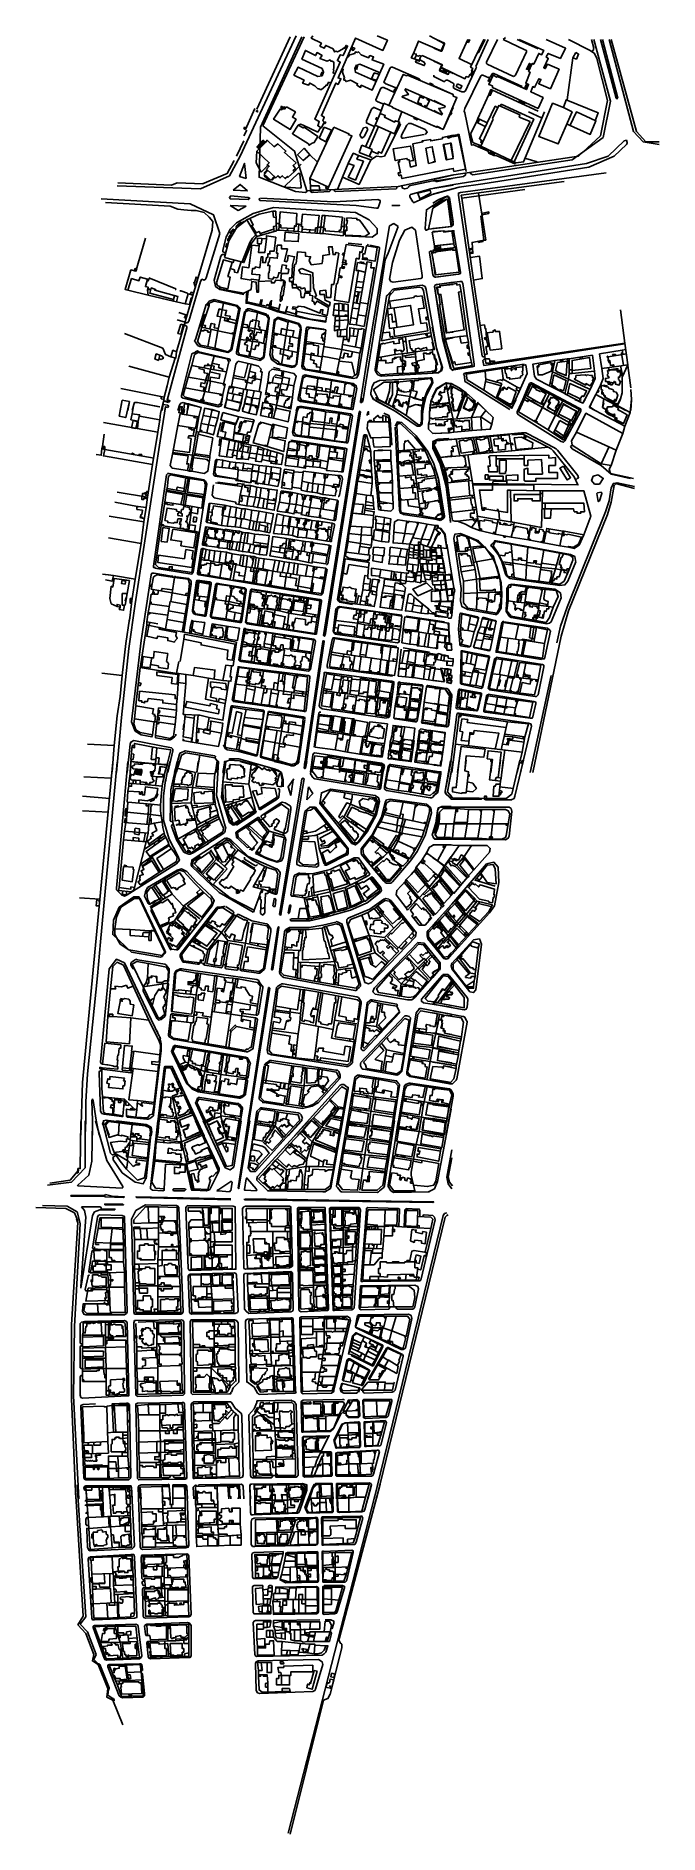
# Model space of a CAD drawing. Extents: x 636135 to 636995, y 811025 to 813508.
import ezdxf

# ---------------------------------------------------------------- set-up
doc = ezdxf.new("R2010")
doc.units = 0
for name, color, linetype in [('BLOCK', 7, 'CONTINUOUS'), ('BUILD', 3, 'CONTINUOUS'), ('ROADFAC', 4, 'CONTINUOUS')]:
    doc.layers.add(name, color=color, linetype=linetype)

msp = doc.modelspace()

# ---------------------------------------------------------------- linework, layer by layer
at = {"layer": 'BLOCK'}
for points in [[(636502, 813507), (636445, 813382)], [(636759, 813503), (636742, 813466)], [(636799, 813503), (636828, 813490)], [(636905, 813503), (636928, 813418)], [(636742, 813463), (636728, 813432)], [(636742, 813466), (636743, 813465), (636742, 813463)], [(636767, 813456), (636765, 813456), (636764, 813455)], [(636806, 813438), (636767, 813456)], [(636686, 813451), (636684, 813452), (636684, 813454)], [(636698, 813445), (636686, 813451)], [(636703, 813447), (636701, 813447), (636700, 813446), (636699, 813445), (636698, 813445)], [(636711, 813443), (636703, 813447)], [(636713, 813435), (636711, 813437), (636712, 813440), (636712, 813442), (636711, 813443)], [(636723, 813431), (636713, 813435)], [(636728, 813432), (636726, 813431), (636723, 813431)], [(636749, 813453), (636727, 813408)], [(636752, 813454), (636750, 813454), (636749, 813453)], [(636760, 813450), (636752, 813454)], [(636762, 813451), (636761, 813450), (636759, 813451)], [(636764, 813455), (636762, 813451)], [(636727, 813408), (636726, 813404), (636727, 813402)], [(636928, 813418), (636918, 813368), (636875, 813337)], [(636445, 813382), (636443, 813313), (636493, 813293)], [(636727, 813402), (636736, 813357)], [(636718, 813372), (636703, 813369)], [(636719, 813371), (636719, 813372), (636717, 813372)], [(636729, 813321), (636719, 813371)], [(636736, 813357), (636737, 813357), (636738, 813358)], [(636738, 813358), (636759, 813349), (636760, 813346), (636767, 813343), (636770, 813343), (636797, 813331)], [(636875, 813337), (636738, 813316)], [(636650, 813301), (636683, 813308)], [(636683, 813308), (636685, 813308), (636686, 813308)], [(636688, 813308), (636686, 813308), (636684, 813309)], [(636686, 813308), (636687, 813307), (636689, 813307)], [(636725, 813314), (636688, 813308)], [(636689, 813307), (636710, 813311)], [(636922, 813319), (636721, 813292)], [(636728, 813319), (636728, 813316), (636725, 813314)], [(636738, 813316), (636735, 813318), (636735, 813320)], [(636493, 813293), (636507, 813292)], [(636507, 813292), (636509, 813293), (636509, 813294)], [(636514, 813294), (636514, 813293), (636516, 813292)], [(636516, 813292), (636540, 813293)], [(636540, 813293), (636541, 813294), (636541, 813296)], [(636546, 813296), (636547, 813294), (636549, 813293)], [(636549, 813293), (636632, 813297)], [(636632, 813297), (636633, 813298), (636633, 813300)], [(636640, 813301), (636641, 813298), (636644, 813297)], [(636644, 813297), (636648, 813298)], [(636648, 813298), (636649, 813299), (636650, 813301)], [(636674, 813240), (636673, 813240), (636672, 813242), (636674, 813268), (636703, 813287), (636704, 813286), (636706, 813285)], [(636705, 813284), (636704, 813286), (636700, 813286), (636691, 813282), (636683, 813277)], [(636711, 813249), (636705, 813284)], [(636706, 813285), (636711, 813251)], [(636721, 813292), (636718, 813291), (636718, 813288)], [(636718, 813288), (636751, 813066)], [(636463, 813271), (636435, 813263), (636412, 813250), (636403, 813241), (636398, 813231)], [(636576, 813264), (636463, 813271)], [(636599, 813230), (636606, 813235), (636606, 813242), (636595, 813254), (636576, 813264)], [(636627, 813195), (636637, 813226), (636644, 813240), (636654, 813244), (636659, 813240)], [(636659, 813240), (636668, 813177)], [(636677, 813241), (636674, 813240)], [(636708, 813245), (636711, 813247), (636711, 813249)], [(636712, 813237), (636712, 813239), (636709, 813239)], [(636721, 813182), (636712, 813237)], [(636398, 813232), (636393, 813212)], [(636393, 813212), (636393, 813210), (636395, 813209)], [(636395, 813209), (636397, 813208)], [(636562, 813232), (636599, 813230)], [(636566, 813222), (636585, 813220)], [(636609, 813214), (636580, 813041)], [(636594, 813219), (636592, 813220)], [(636596, 813219), (636607, 813217)], [(636607, 813217), (636609, 813216), (636609, 813214)], [(636678, 813209), (636678, 813210), (636679, 813211)], [(636683, 813178), (636678, 813209)], [(636679, 813211), (636681, 813211)], [(636390, 813204), (636381, 813171)], [(636393, 813206), (636392, 813206), (636390, 813204)], [(636396, 813206), (636393, 813206)], [(636582, 813196), (636588, 813195)], [(636623, 813172), (636627, 813195)], [(636381, 813171), (636383, 813162), (636389, 813158)], [(636389, 813158), (636422, 813151)], [(636620, 813150), (636627, 813158)], [(636628, 813168), (636625, 813169), (636623, 813172)], [(636627, 813158), (636628, 813158), (636629, 813159)], [(636666, 813173), (636628, 813168)], [(636629, 813159), (636668, 813164)], [(636668, 813177), (636668, 813174), (636666, 813173)], [(636668, 813164), (636672, 813162), (636673, 813159)], [(636673, 813160), (636688, 813077), (636696, 813050)], [(636686, 813175), (636684, 813176), (636683, 813178)], [(636683, 813177), (636684, 813176), (636687, 813175)], [(636689, 813165), (636686, 813164), (636685, 813162)], [(636688, 813165), (636686, 813164), (636685, 813162)], [(636685, 813162), (636697, 813090), (636708, 813048)], [(636685, 813162), (636696, 813090), (636707, 813049)], [(636711, 813178), (636686, 813175)], [(636687, 813175), (636718, 813179)], [(636720, 813169), (636688, 813165)], [(636711, 813168), (636689, 813165)], [(636718, 813179), (636721, 813180), (636721, 813182)], [(636724, 813166), (636723, 813169), (636720, 813169)], [(636740, 813055), (636724, 813166)], [(636355, 813089), (636370, 813137)], [(636370, 813137), (636374, 813142), (636381, 813144)], [(636381, 813144), (636413, 813136), (636417, 813132), (636406, 813077)], [(636426, 813155), (636425, 813141)], [(636425, 813141), (636425, 813139), (636427, 813139)], [(636427, 813139), (636455, 813132), (636469, 813127), (636500, 813119), (636516, 813116), (636535, 813113), (636535, 813114)], [(636603, 813048), (636619, 813148)], [(636619, 813148), (636619, 813149), (636620, 813150)], [(636412, 813072), (636423, 813127)], [(636423, 813127), (636424, 813128), (636425, 813129)], [(636424, 813129), (636427, 813131)], [(636427, 813131), (636429, 813131), (636430, 813131)], [(636430, 813131), (636453, 813124)], [(636457, 813118), (636450, 813065)], [(636453, 813124), (636454, 813123), (636455, 813122)], [(636455, 813123), (636456, 813120)], [(636456, 813120), (636457, 813119), (636457, 813118)], [(636458, 813068), (636464, 813115)], [(636464, 813115), (636464, 813116), (636465, 813117)], [(636465, 813117), (636467, 813118)], [(636467, 813118), (636468, 813119), (636470, 813119)], [(636470, 813119), (636498, 813111)], [(636498, 813111), (636500, 813108), (636501, 813104)], [(636355, 813085), (636354, 813087), (636355, 813089)], [(636358, 813081), (636355, 813085)], [(636501, 813103), (636495, 813055)], [(636502, 813052), (636508, 813104)], [(636508, 813104), (636509, 813106), (636512, 813106)], [(636512, 813106), (636533, 813103)], [(636682, 813106), (636688, 813077), (636695, 813051)], [(636356, 813072), (636350, 813069), (636336, 813012)], [(636360, 813072), (636358, 813073), (636355, 813072)], [(636361, 813079), (636359, 813080), (636358, 813082)], [(636401, 813062), (636360, 813072)], [(636404, 813073), (636400, 813071), (636361, 813079)], [(636403, 813059), (636403, 813061), (636401, 813062)], [(636406, 813077), (636405, 813074), (636404, 813073)], [(636415, 813067), (636412, 813069), (636412, 813072)], [(636444, 813060), (636415, 813067)], [(636446, 813061), (636445, 813060), (636443, 813061)], [(636448, 813062), (636446, 813061)], [(636450, 813065), (636449, 813063), (636448, 813062)], [(636469, 813055), (636460, 813061), (636458, 813068)], [(636751, 813066), (636752, 813065), (636755, 813065)], [(636948, 813083), (636753, 813053), (636752, 813060)], [(636752, 813060), (636753, 813061), (636755, 813062)], [(636463, 813050), (636472, 813048)], [(636488, 813050), (636469, 813055)], [(636495, 813055), (636492, 813051), (636488, 813050)], [(636497, 813008), (636503, 813037)], [(636507, 813047), (636503, 813049), (636502, 813052)], [(636503, 813037), (636504, 813039), (636507, 813040)], [(636506, 813040), (636573, 813028)], [(636573, 813035), (636507, 813047)], [(636580, 813041), (636578, 813036), (636573, 813035)], [(636604, 813044), (636603, 813046), (636603, 813048)], [(636607, 813040), (636604, 813044)], [(636612, 813038), (636609, 813039), (636607, 813040)], [(636680, 813036), (636609, 813032)], [(636691, 813043), (636612, 813038)], [(636679, 813036), (636681, 813036), (636682, 813035)], [(636690, 813043), (636682, 813043)], [(636682, 813035), (636683, 813029)], [(636695, 813051), (636694, 813046), (636690, 813043)], [(636696, 813050), (636695, 813046), (636690, 813043)], [(636707, 813049), (636709, 813047), (636712, 813047)], [(636708, 813048), (636709, 813047), (636711, 813046)], [(636712, 813047), (636737, 813051)], [(636729, 813043), (636726, 813042), (636725, 813040)], [(636726, 813040), (636727, 813033)], [(636809, 813055), (636729, 813043)], [(636737, 813051), (636740, 813052), (636740, 813055)], [(636336, 813012), (636336, 813009), (636338, 813008)], [(636573, 813028), (636577, 813025), (636578, 813021)], [(636578, 813021), (636573, 812994)], [(636573, 812995), (636575, 813009)], [(636599, 813024), (636597, 813015)], [(636597, 813015), (636597, 813013), (636601, 813006), (636603, 813005), (636605, 813004)], [(636609, 813032), (636602, 813029), (636599, 813024)], [(636673, 813009), (636669, 812992), (636668, 812972), (636665, 812969), (636661, 812969), (636631, 812990), (636604, 813004), (636601, 813007), (636599, 813009)], [(636683, 813029), (636672, 813008), (636669, 812990)], [(636727, 813033), (636727, 813031), (636729, 813030)], [(636729, 813030), (636789, 812992)], [(636800, 812991), (636807, 813006), (636816, 813028)], [(636816, 813028), (636818, 813029), (636819, 813029)], [(636819, 813029), (636885, 812994)], [(636331, 812991), (636333, 812998)], [(636333, 812998), (636335, 813001), (636338, 813002)], [(636338, 813008), (636386, 812996)], [(636338, 813008), (636387, 812996)], [(636338, 813002), (636341, 813001)], [(636386, 812996), (636390, 812997), (636392, 813000)], [(636387, 812996), (636390, 812997), (636391, 812999)], [(636420, 812992), (636421, 812995)], [(636489, 812961), (636495, 812992)], [(636495, 812993), (636494, 812990)], [(636495, 812992), (636497, 812996), (636501, 812996)], [(636501, 812996), (636496, 812996), (636495, 812993)], [(636497, 813008), (636497, 813008)], [(636497, 813008), (636498, 813005), (636500, 813004)], [(636500, 813003), (636497, 813005), (636497, 813008)], [(636499, 812997), (636569, 812986)], [(636500, 813004), (636571, 812992)], [(636568, 812993), (636500, 813003)], [(636534, 812991), (636501, 812996)], [(636573, 812994), (636572, 812992), (636568, 812993)], [(636569, 812986), (636571, 812985), (636572, 812983)], [(636571, 812992), (636573, 812993), (636573, 812995)], [(636605, 813004), (636631, 812990)], [(636624, 812978), (636622, 812984), (636615, 812987)], [(636767, 813006), (636789, 812992)], [(636799, 812989), (636807, 813006)], [(636801, 812985), (636799, 812987), (636799, 812989)], [(636860, 812948), (636801, 812985)], [(636861, 813006), (636885, 812994)], [(636887, 812990), (636865, 812949)], [(636885, 812994), (636887, 812993), (636886, 812991)], [(636885, 812994), (636887, 812992), (636887, 812990)], [(636390, 812962), (636393, 812975)], [(636442, 812972), (636446, 812975)], [(636492, 812956), (636490, 812957), (636489, 812961)], [(636572, 812983), (636566, 812948)], [(636626, 812943), (636624, 812978)], [(636640, 812974), (636634, 812975), (636631, 812969)], [(636631, 812968), (636637, 812853)], [(636676, 812934), (636660, 812956), (636640, 812974)], [(636805, 812960), (636688, 812949)], [(636815, 812958), (636811, 812960), (636805, 812960)], [(636388, 812942), (636389, 812952)], [(636487, 812950), (636562, 812939)], [(636563, 812946), (636492, 812956)], [(636551, 812730), (636587, 812955)], [(636564, 812937), (636559, 812907)], [(636562, 812939), (636564, 812938), (636564, 812937)], [(636566, 812948), (636565, 812946), (636563, 812946)], [(636587, 812955), (636588, 812957), (636590, 812957)], [(636701, 812890), (636695, 812915), (636684, 812940), (636683, 812948), (636690, 812951)], [(636688, 812951), (636683, 812946), (636683, 812939), (636693, 812917), (636701, 812886)], [(636690, 812951), (636705, 812952)], [(636849, 812940), (636815, 812958)], [(636855, 812936), (636853, 812938), (636849, 812940)], [(636883, 812901), (636855, 812936)], [(636865, 812949), (636863, 812947), (636860, 812948)], [(636875, 812938), (636873, 812941), (636875, 812943)], [(636955, 812897), (636929, 812903), (636915, 812915), (636875, 812938)], [(636383, 812922), (636380, 812903)], [(636385, 812923), (636384, 812923), (636383, 812922)], [(636690, 812898), (636684, 812917), (636676, 812934)], [(636691, 812894), (636688, 812905), (636685, 812913)], [(636315, 812902), (636297, 812776)], [(636319, 812904), (636317, 812904), (636315, 812902)], [(636367, 812895), (636319, 812904)], [(636352, 812767), (636371, 812889)], [(636371, 812889), (636369, 812893), (636367, 812895)], [(636380, 812903), (636381, 812901), (636383, 812900)], [(636382, 812900), (636412, 812896), (636411, 812894), (636431, 812891)], [(636386, 812892), (636413, 812888), (636413, 812890), (636423, 812889)], [(636431, 812891), (636431, 812891), (636433, 812893)], [(636433, 812893), (636439, 812892), (636438, 812890), (636442, 812889)], [(636552, 812901), (636555, 812901)], [(636558, 812896), (636554, 812874)], [(636555, 812901), (636557, 812900), (636558, 812896)], [(636559, 812907), (636559, 812906), (636556, 812906)], [(636699, 812845), (636690, 812898)], [(636699, 812844), (636691, 812894)], [(636707, 812836), (636701, 812890)], [(636701, 812886), (636707, 812837)], [(636880, 812895), (636882, 812897)], [(636882, 812897), (636884, 812898), (636883, 812901)], [(636374, 812863), (636370, 812837)], [(636549, 812841), (636552, 812865)], [(636552, 812865), (636552, 812866), (636551, 812867)], [(636554, 812874), (636553, 812872), (636552, 812872)], [(636370, 812837), (636370, 812837), (636371, 812836)], [(636547, 812832), (636547, 812834), (636544, 812835)], [(636546, 812839), (636548, 812839), (636549, 812841)], [(636637, 812853), (636638, 812849), (636643, 812847)], [(636642, 812847), (636692, 812840)], [(636685, 812841), (636693, 812839)], [(636692, 812840), (636697, 812841), (636699, 812846)], [(636693, 812839), (636697, 812841), (636699, 812844)], [(636369, 812829), (636365, 812807)], [(636370, 812830), (636369, 812830), (636369, 812829)], [(636541, 812810), (636543, 812810), (636543, 812812)], [(636543, 812812), (636547, 812832)], [(636778, 812737), (636777, 812753), (636766, 812790), (636746, 812811), (636721, 812821), (636713, 812820), (636712, 812814)], [(636712, 812814), (636722, 812745), (636721, 812728)], [(636768, 812810), (636768, 812811), (636770, 812811)], [(636770, 812811), (636873, 812792)], [(636363, 812799), (636358, 812766)], [(636363, 812799), (636364, 812800), (636366, 812800)], [(636365, 812807), (636365, 812805), (636367, 812805)], [(636367, 812805), (636369, 812808)], [(636538, 812779), (636542, 812803)], [(636542, 812803), (636542, 812804), (636539, 812805)], [(636702, 812806), (636712, 812746)], [(636765, 812802), (636763, 812804), (636764, 812806)], [(636764, 812806), (636768, 812810)], [(636773, 812792), (636765, 812802)], [(636789, 812759), (636785, 812762), (636783, 812765), (636778, 812782), (636773, 812792)], [(636873, 812792), (636879, 812789), (636880, 812781)], [(636294, 812764), (636280, 812673), (636267, 812561)], [(636298, 812766), (636295, 812766), (636294, 812764)], [(636297, 812776), (636297, 812774), (636300, 812774)], [(636322, 812762), (636298, 812766)], [(636299, 812773), (636350, 812765)], [(636324, 812761), (636324, 812762), (636322, 812762)], [(636328, 812761), (636327, 812762), (636326, 812760)], [(636346, 812759), (636328, 812761)], [(636350, 812765), (636351, 812766), (636352, 812767)], [(636358, 812766), (636358, 812765), (636360, 812764)], [(636360, 812764), (636528, 812736)], [(636531, 812738), (636537, 812771)], [(636537, 812771), (636536, 812772), (636535, 812773)], [(636536, 812777), (636537, 812778), (636538, 812779)], [(636880, 812782), (636869, 812755)], [(636339, 812685), (636349, 812751)], [(636348, 812757), (636347, 812758), (636346, 812759)], [(636349, 812755), (636348, 812757)], [(636349, 812751), (636349, 812753), (636349, 812755)], [(636351, 812715), (636356, 812753)], [(636356, 812753), (636357, 812756), (636361, 812756)], [(636361, 812756), (636375, 812754)], [(636377, 812751), (636370, 812708)], [(636375, 812754), (636377, 812753), (636377, 812751)], [(636376, 812708), (636383, 812750)], [(636383, 812750), (636384, 812752), (636387, 812752)], [(636386, 812752), (636423, 812746)], [(636425, 812742), (636419, 812701)], [(636423, 812746), (636425, 812744), (636425, 812742)], [(636424, 812698), (636431, 812743)], [(636431, 812743), (636432, 812744), (636434, 812744)], [(636434, 812744), (636527, 812730)], [(636528, 812736), (636530, 812737), (636531, 812739)], [(636712, 812738), (636709, 812708)], [(636712, 812746), (636713, 812742), (636712, 812738)], [(636777, 812718), (636778, 812737)], [(636784, 812713), (636784, 812714), (636784, 812716), (636785, 812730), (636785, 812745), (636788, 812750), (636792, 812751)], [(636858, 812749), (636789, 812759)], [(636792, 812751), (636851, 812744)], [(636851, 812744), (636859, 812739), (636860, 812732)], [(636869, 812755), (636865, 812750), (636858, 812749)], [(636351, 812713), (636351, 812714), (636351, 812715)], [(636353, 812710), (636351, 812713)], [(636529, 812727), (636522, 812683)], [(636527, 812730), (636529, 812729), (636529, 812727)], [(636549, 812717), (636545, 812686)], [(636554, 812720), (636551, 812719), (636549, 812717)], [(636554, 812726), (636552, 812728), (636551, 812730)], [(636572, 812723), (636554, 812726)], [(636640, 812708), (636554, 812720)], [(636722, 812711), (636721, 812711), (636720, 812709)], [(636721, 812728), (636723, 812720), (636731, 812716)], [(636745, 812706), (636722, 812711)], [(636730, 812716), (636769, 812709)], [(636772, 812710), (636777, 812718)], [(636788, 812707), (636784, 812713)], [(636860, 812732), (636846, 812699)], [(636355, 812709), (636355, 812709), (636353, 812710)], [(636367, 812707), (636355, 812709)], [(636370, 812708), (636369, 812707), (636367, 812707)], [(636378, 812704), (636376, 812706), (636376, 812708)], [(636416, 812698), (636378, 812704)], [(636415, 812646), (636422, 812688)], [(636419, 812701), (636418, 812698), (636416, 812698)], [(636422, 812688), (636423, 812690), (636425, 812689)], [(636426, 812696), (636425, 812697), (636424, 812698)], [(636425, 812689), (636519, 812675)], [(636519, 812682), (636426, 812696)], [(636545, 812686), (636546, 812684), (636548, 812682)], [(636646, 812707), (636699, 812699)], [(636685, 812701), (636699, 812699)], [(636706, 812704), (636704, 812704)], [(636709, 812708), (636708, 812704), (636705, 812704)], [(636720, 812709), (636718, 812689), (636720, 812669)], [(636746, 812704), (636746, 812705), (636745, 812706)], [(636753, 812705), (636752, 812705), (636751, 812703)], [(636768, 812701), (636753, 812705)], [(636770, 812700), (636769, 812701), (636768, 812701)], [(636769, 812709), (636771, 812709), (636772, 812710)], [(636770, 812659), (636778, 812698)], [(636778, 812698), (636779, 812699), (636781, 812700)], [(636781, 812699), (636841, 812690)], [(636791, 812705), (636789, 812706), (636788, 812707)], [(636840, 812696), (636791, 812705)], [(636845, 812686), (636838, 812652)], [(636846, 812699), (636844, 812697), (636840, 812696)], [(636841, 812690), (636844, 812688), (636845, 812686)], [(636521, 812672), (636514, 812633)], [(636522, 812683), (636522, 812682), (636519, 812682)], [(636519, 812675), (636520, 812674), (636521, 812672)], [(636544, 812674), (636537, 812639)], [(636548, 812677), (636545, 812677), (636544, 812674)], [(636548, 812682), (636634, 812670)], [(636633, 812665), (636548, 812677)], [(636634, 812670), (636636, 812671), (636637, 812674)], [(636678, 812657), (636642, 812663)], [(636720, 812669), (636720, 812667), (636722, 812666)], [(636721, 812666), (636733, 812664)], [(636733, 812664), (636734, 812665), (636735, 812666)], [(636739, 812664), (636740, 812663), (636741, 812663)], [(636741, 812663), (636760, 812659)], [(636414, 812636), (636414, 812637), (636416, 812637)], [(636418, 812644), (636416, 812645), (636415, 812646)], [(636415, 812637), (636511, 812625)], [(636511, 812631), (636418, 812644)], [(636537, 812639), (636537, 812636), (636539, 812635)], [(636721, 812616), (636722, 812658)], [(636722, 812658), (636722, 812659), (636724, 812659)], [(636724, 812659), (636759, 812652)], [(636761, 812650), (636752, 812609)], [(636759, 812652), (636761, 812651), (636761, 812650)], [(636759, 812607), (636768, 812648)], [(636760, 812659), (636761, 812659), (636762, 812661)], [(636768, 812648), (636769, 812649), (636771, 812649)], [(636771, 812657), (636770, 812657), (636770, 812659)], [(636770, 812650), (636834, 812640)], [(636833, 812647), (636771, 812657)], [(636836, 812637), (636828, 812598)], [(636838, 812652), (636837, 812648), (636833, 812648)], [(636834, 812640), (636836, 812639), (636836, 812637)], [(636406, 812591), (636414, 812636)], [(636513, 812622), (636508, 812577)], [(636514, 812633), (636513, 812632), (636511, 812631)], [(636511, 812625), (636513, 812624), (636513, 812622)], [(636526, 812583), (636533, 812626)], [(636533, 812626), (636533, 812629), (636536, 812629)], [(636536, 812629), (636626, 812617)], [(636540, 812635), (636627, 812624)], [(636629, 812613), (636623, 812568)], [(636626, 812617), (636629, 812616), (636629, 812613)], [(636638, 812615), (636636, 812616), (636635, 812614)], [(636668, 812612), (636638, 812615)], [(636669, 812610), (636669, 812611), (636668, 812612)], [(636722, 812613), (636721, 812614), (636721, 812616)], [(636750, 812607), (636722, 812613)], [(636407, 812589), (636407, 812590), (636406, 812592)], [(636506, 812575), (636407, 812589)], [(636674, 812609), (636675, 812611), (636676, 812611)], [(636676, 812611), (636701, 812607)], [(636701, 812607), (636685, 812609)], [(636701, 812607), (636702, 812607), (636704, 812606)], [(636704, 812606), (636702, 812607), (636701, 812607)], [(636704, 812606), (636708, 812599)], [(636709, 812598), (636704, 812606)], [(636704, 812556), (636709, 812596)], [(636709, 812596), (636705, 812557)], [(636708, 812599), (636709, 812598), (636709, 812596)], [(636709, 812596), (636709, 812597), (636709, 812598)], [(636715, 812582), (636718, 812605)], [(636718, 812605), (636719, 812606), (636720, 812606)], [(636720, 812606), (636748, 812601)], [(636750, 812598), (636745, 812577)], [(636748, 812601), (636750, 812600), (636750, 812598)], [(636752, 812609), (636751, 812608), (636749, 812607)], [(636753, 812577), (636757, 812597)], [(636757, 812597), (636758, 812598), (636760, 812598)], [(636761, 812605), (636760, 812606), (636759, 812607)], [(636759, 812599), (636822, 812589)], [(636824, 812596), (636761, 812605)], [(636822, 812589), (636825, 812588), (636825, 812585)], [(636828, 812598), (636826, 812596), (636824, 812596)], [(636395, 812528), (636404, 812581)], [(636404, 812581), (636405, 812583), (636407, 812583)], [(636407, 812583), (636449, 812577)], [(636450, 812574), (636441, 812516)], [(636445, 812515), (636455, 812572)], [(636449, 812577), (636450, 812576), (636450, 812574)], [(636455, 812572), (636456, 812575), (636458, 812575)], [(636458, 812575), (636504, 812568)], [(636506, 812564), (636498, 812507)], [(636504, 812568), (636506, 812567), (636506, 812565)], [(636508, 812577), (636507, 812575), (636505, 812575)], [(636519, 812526), (636525, 812570)], [(636525, 812570), (636526, 812574), (636528, 812574)], [(636530, 812579), (636527, 812581), (636526, 812583)], [(636619, 812566), (636530, 812579)], [(636623, 812568), (636622, 812567), (636619, 812567)], [(636631, 812565), (636630, 812565), (636629, 812566)], [(636658, 812561), (636631, 812565)], [(636661, 812562), (636660, 812561), (636658, 812561)], [(636716, 812571), (636708, 812509), (636705, 812491)], [(636716, 812579), (636715, 812580), (636714, 812581)], [(636743, 812576), (636716, 812579)], [(636719, 812573), (636717, 812573), (636716, 812571)], [(636815, 812559), (636719, 812573)], [(636745, 812577), (636744, 812576), (636743, 812576)], [(636755, 812574), (636753, 812575), (636753, 812577)], [(636817, 812566), (636755, 812574)], [(636821, 812568), (636820, 812566), (636817, 812566)], [(636825, 812586), (636821, 812568)], [(636267, 812561), (636272, 812548), (636280, 812543)], [(636280, 812543), (636295, 812540), (636296, 812543)], [(636300, 812542), (636300, 812539), (636318, 812536)], [(636318, 812536), (636320, 812536), (636322, 812537)], [(636322, 812537), (636326, 812540)], [(636326, 812540), (636328, 812542), (636328, 812544)], [(636669, 812559), (636668, 812559), (636667, 812561)], [(636701, 812554), (636669, 812559)], [(636685, 812556), (636702, 812554)], [(636705, 812557), (636704, 812555), (636701, 812554)], [(636702, 812554), (636703, 812554), (636704, 812556)], [(636804, 812491), (636819, 812555)], [(636819, 812555), (636818, 812558), (636815, 812559)], [(636265, 812530), (636261, 812491)], [(636270, 812535), (636266, 812533), (636265, 812530)], [(636322, 812525), (636270, 812535)], [(636317, 812491), (636324, 812521)], [(636324, 812521), (636324, 812523), (636322, 812525)], [(636326, 812491), (636333, 812516)], [(636333, 812516), (636334, 812518), (636335, 812518)], [(636335, 812518), (636341, 812521), (636382, 812514)], [(636382, 812514), (636383, 812513), (636382, 812511)], [(636399, 812522), (636396, 812524), (636394, 812529)], [(636438, 812514), (636415, 812520), (636399, 812522)], [(636441, 812516), (636440, 812514), (636437, 812514)], [(636447, 812511), (636445, 812512), (636445, 812515)], [(636514, 812492), (636517, 812515)], [(636517, 812515), (636518, 812517), (636520, 812518)], [(636520, 812518), (636612, 812504)], [(636262, 812506), (636246, 812331)], [(636320, 812506), (636316, 812491), (636314, 812478)], [(636330, 812506), (636321, 812467), (636320, 812424)], [(636396, 812412), (636397, 812414), (636396, 812417), (636384, 812459), (636387, 812506)], [(636387, 812506), (636386, 812507), (636385, 812507)], [(636385, 812491), (636387, 812506)], [(636397, 812506), (636395, 812506), (636395, 812504), (636391, 812457), (636402, 812422), (636407, 812418), (636412, 812419)], [(636393, 812491), (636395, 812504)], [(636395, 812504), (636396, 812506), (636397, 812506)], [(636403, 812510), (636402, 812510), (636403, 812508)], [(636474, 812491), (636469, 812494), (636464, 812496), (636415, 812510), (636403, 812510)], [(636425, 812507), (636463, 812496), (636474, 812491)], [(636488, 812500), (636447, 812511)], [(636464, 812506), (636489, 812500)], [(636474, 812491), (636476, 812481), (636476, 812471)], [(636491, 812500), (636490, 812500), (636487, 812500)], [(636489, 812500), (636490, 812500), (636493, 812501)], [(636497, 812504), (636491, 812500)], [(636492, 812501), (636497, 812504)], [(636498, 812507), (636498, 812505), (636496, 812503)], [(636497, 812504), (636497, 812504), (636498, 812506)], [(636517, 812484), (636514, 812489), (636516, 812506)], [(636595, 812506), (636611, 812504)], [(636611, 812504), (636614, 812502), (636615, 812500)], [(636615, 812500), (636611, 812470)], [(636612, 812504), (636615, 812502), (636616, 812499)], [(636616, 812499), (636614, 812491)], [(636616, 812472), (636621, 812500)], [(636620, 812492), (636621, 812499)], [(636621, 812499), (636623, 812501), (636625, 812502)], [(636621, 812500), (636623, 812502), (636625, 812502)], [(636625, 812502), (636692, 812492)], [(636625, 812502), (636692, 812492)], [(636683, 812493), (636692, 812492)], [(636694, 812490), (636690, 812467)], [(636694, 812489), (636690, 812466)], [(636692, 812492), (636694, 812492), (636694, 812491)], [(636692, 812492), (636694, 812491), (636694, 812490)], [(636692, 812492), (636694, 812491), (636694, 812488)], [(636707, 812507), (636700, 812465)], [(636708, 812507), (636700, 812465)], [(636808, 812508), (636796, 812458)], [(636311, 812458), (636311, 812458), (636314, 812481)], [(636471, 812465), (636471, 812468), (636469, 812469)], [(636470, 812457), (636471, 812465)], [(636520, 812482), (636518, 812483), (636517, 812484)], [(636607, 812468), (636520, 812482)], [(636527, 812448), (636529, 812463), (636542, 812468)], [(636542, 812468), (636603, 812459)], [(636611, 812470), (636610, 812468), (636607, 812468)], [(636619, 812466), (636616, 812468), (636616, 812472)], [(636679, 812456), (636619, 812466)], [(636690, 812467), (636689, 812464), (636687, 812462)], [(636690, 812466), (636689, 812463), (636687, 812461)], [(636700, 812465), (636700, 812463), (636701, 812461)], [(636700, 812465), (636700, 812464), (636701, 812461)], [(636311, 812425), (636311, 812443), (636311, 812459)], [(636438, 812435), (636439, 812437), (636438, 812438)], [(636442, 812441), (636444, 812440), (636446, 812440)], [(636445, 812440), (636468, 812454)], [(636473, 812449), (636447, 812432)], [(636468, 812454), (636469, 812455), (636470, 812457)], [(636479, 812449), (636475, 812450), (636473, 812449)], [(636486, 812445), (636479, 812449)], [(636482, 812409), (636487, 812440)], [(636487, 812440), (636487, 812443), (636486, 812445)], [(636506, 812437), (636513, 812443), (636521, 812443)], [(636521, 812443), (636566, 812386), (636566, 812379)], [(636571, 812393), (636527, 812448)], [(636609, 812451), (636605, 812433), (636592, 812409), (636581, 812395)], [(636603, 812459), (636608, 812456), (636609, 812451)], [(636617, 812450), (636612, 812429)], [(636624, 812454), (636619, 812453), (636617, 812450)], [(636674, 812447), (636624, 812454)], [(636681, 812435), (636680, 812442), (636674, 812447)], [(636683, 812457), (636681, 812456), (636679, 812456)], [(636695, 812444), (636691, 812442), (636689, 812438), (636687, 812421), (636682, 812405), (636684, 812400), (636687, 812399)], [(636687, 812462), (636683, 812457)], [(636687, 812461), (636683, 812458)], [(636684, 812407), (636689, 812424), (636689, 812438), (636690, 812442), (636694, 812443)], [(636694, 812443), (636788, 812443)], [(636708, 812444), (636695, 812444)], [(636701, 812461), (636708, 812455)], [(636701, 812461), (636707, 812455)], [(636707, 812455), (636708, 812454), (636710, 812454)], [(636710, 812454), (636750, 812454)], [(636750, 812454), (636751, 812455), (636751, 812456)], [(636756, 812453), (636754, 812454), (636753, 812456)], [(636792, 812453), (636756, 812453)], [(636788, 812443), (636791, 812441), (636792, 812437)], [(636796, 812458), (636795, 812455), (636791, 812453)], [(636331, 812376), (636319, 812399), (636311, 812425)], [(636320, 812424), (636322, 812423), (636323, 812424)], [(636339, 812381), (636329, 812398), (636322, 812417), (636323, 812419), (636324, 812419)], [(636412, 812418), (636438, 812435)], [(636440, 812428), (636413, 812410)], [(636444, 812427), (636442, 812429), (636440, 812428)], [(636447, 812432), (636446, 812431), (636446, 812429)], [(636446, 812429), (636448, 812427)], [(636495, 812368), (636506, 812437)], [(636612, 812429), (636599, 812405), (636585, 812387)], [(636627, 812340), (636652, 812369), (636661, 812382), (636672, 812404), (636681, 812435)], [(636792, 812437), (636788, 812403)], [(636396, 812400), (636352, 812371)], [(636373, 812393), (636352, 812380)], [(636373, 812393), (636372, 812393), (636393, 812406)], [(636393, 812406), (636395, 812408), (636396, 812410)], [(636396, 812410), (636396, 812412)], [(636399, 812400), (636397, 812400), (636396, 812399)], [(636402, 812399), (636399, 812400)], [(636405, 812397), (636404, 812398), (636402, 812399)], [(636467, 812358), (636428, 812375), (636404, 812398)], [(636413, 812410), (636412, 812409), (636411, 812407)], [(636411, 812408), (636412, 812402)], [(636412, 812402), (636412, 812401), (636413, 812400)], [(636413, 812400), (636427, 812387)], [(636427, 812387), (636428, 812388), (636429, 812388)], [(636436, 812386), (636436, 812387), (636435, 812388)], [(636476, 812373), (636480, 812398)], [(636477, 812407), (636479, 812407)], [(636480, 812398), (636479, 812401), (636478, 812401)], [(636479, 812407), (636481, 812408), (636482, 812410)], [(636581, 812395), (636576, 812391), (636571, 812393)], [(636688, 812399), (636685, 812399), (636683, 812401)], [(636687, 812399), (636708, 812399)], [(636783, 812398), (636688, 812399)], [(636788, 812403), (636787, 812400), (636783, 812398)], [(636261, 812322), (636329, 812365)], [(636329, 812365), (636333, 812370), (636331, 812376)], [(636343, 812379), (636341, 812380), (636339, 812381)], [(636346, 812378), (636343, 812379)], [(636352, 812380), (636348, 812378), (636346, 812378)], [(636350, 812369), (636349, 812365)], [(636349, 812365), (636349, 812363), (636350, 812361)], [(636352, 812371), (636350, 812370), (636350, 812369)], [(636431, 812386), (636430, 812385), (636431, 812385)], [(636431, 812385), (636433, 812383)], [(636433, 812383), (636433, 812383), (636434, 812384)], [(636436, 812386), (636434, 812384)], [(636438, 812379), (636440, 812382)], [(636439, 812381), (636438, 812379)], [(636438, 812379), (636455, 812371), (636468, 812367), (636474, 812369), (636476, 812373)], [(636499, 812362), (636495, 812364), (636495, 812369)], [(636525, 812366), (636525, 812362), (636522, 812360)], [(636536, 812363), (636534, 812363), (636533, 812364)], [(636564, 812377), (636536, 812363)], [(636541, 812357), (636574, 812373), (636580, 812373), (636595, 812352)], [(636566, 812379), (636565, 812377), (636564, 812377)], [(636585, 812387), (636584, 812386), (636584, 812385)], [(636584, 812385), (636584, 812380)], [(636584, 812380), (636584, 812379), (636585, 812378)], [(636584, 812378), (636615, 812341)], [(636683, 812280), (636709, 812309), (636757, 812365)], [(636757, 812365), (636767, 812367), (636773, 812360)], [(636330, 812356), (636289, 812332)], [(636343, 812354), (636336, 812358), (636330, 812356)], [(636378, 812319), (636356, 812340), (636343, 812354)], [(636350, 812361), (636388, 812325), (636435, 812298)], [(636469, 812357), (636468, 812358), (636466, 812358)], [(636468, 812325), (636472, 812351)], [(636471, 812354), (636469, 812357)], [(636472, 812351), (636472, 812353), (636471, 812354)], [(636491, 812347), (636487, 812322)], [(636492, 812349), (636492, 812348), (636491, 812347)], [(636496, 812351), (636492, 812349)], [(636499, 812352), (636498, 812352), (636496, 812351)], [(636522, 812360), (636499, 812362)], [(636541, 812357), (636516, 812351), (636499, 812352)], [(636595, 812352), (636596, 812351), (636595, 812349)], [(636600, 812346), (636599, 812347), (636597, 812346)], [(636612, 812328), (636611, 812332), (636600, 812346)], [(636615, 812341), (636617, 812339), (636619, 812338)], [(636625, 812338), (636626, 812339), (636627, 812340)], [(636773, 812360), (636774, 812339), (636768, 812307), (636761, 812297), (636705, 812235)], [(636246, 812331), (636246, 812329), (636248, 812327)], [(636248, 812327), (636253, 812322)], [(636270, 812319), (636250, 812305)], [(636253, 812322), (636257, 812320), (636261, 812322)], [(636272, 812319), (636271, 812319), (636270, 812319)], [(636278, 812318), (636277, 812319), (636272, 812319)], [(636279, 812317), (636278, 812318), (636277, 812319)], [(636313, 812245), (636279, 812317)], [(636289, 812332), (636286, 812326), (636285, 812320)], [(636285, 812320), (636290, 812310)], [(636378, 812307), (636381, 812314), (636377, 812320)], [(636456, 812326), (636465, 812323)], [(636465, 812323), (636467, 812323), (636468, 812325)], [(636487, 812322), (636488, 812320), (636490, 812320)], [(636615, 812316), (636596, 812302), (636567, 812290)], [(636569, 812301), (636592, 812311), (636610, 812325)], [(636598, 812201), (636659, 812264), (636660, 812270), (636625, 812314)], [(636610, 812325), (636611, 812326), (636612, 812328)], [(636618, 812317), (636616, 812316), (636615, 812316)], [(636622, 812316), (636618, 812317)], [(636619, 812338), (636625, 812338)], [(636625, 812314), (636623, 812315), (636622, 812316)], [(636250, 812305), (636242, 812287)], [(636290, 812310), (636291, 812309), (636292, 812309)], [(636295, 812302), (636294, 812301), (636294, 812300)], [(636294, 812300), (636320, 812247)], [(636331, 812246), (636378, 812307)], [(636335, 812241), (636384, 812304)], [(636384, 812304), (636385, 812305), (636388, 812305)], [(636388, 812305), (636394, 812306)], [(636394, 812306), (636395, 812306), (636396, 812306)], [(636397, 812306), (636407, 812299)], [(636407, 812299), (636408, 812298), (636407, 812295)], [(636412, 812293), (636413, 812295), (636415, 812295)], [(636415, 812295), (636433, 812286), (636453, 812282)], [(636434, 812298), (636436, 812299), (636436, 812301)], [(636487, 812286), (636486, 812288), (636488, 812289)], [(636569, 812301), (636531, 812290), (636513, 812286), (636487, 812286)], [(636567, 812290), (636565, 812289), (636564, 812288)], [(636708, 812308), (636677, 812273)], [(636242, 812287), (636241, 812267), (636267, 812243)], [(636459, 812271), (636451, 812221)], [(636453, 812282), (636454, 812282), (636455, 812281)], [(636455, 812281), (636459, 812275)], [(636459, 812275), (636459, 812273), (636459, 812271)], [(636478, 812271), (636471, 812215)], [(636480, 812274), (636479, 812273), (636478, 812271)], [(636549, 812284), (636531, 812280), (636512, 812277), (636485, 812277), (636480, 812274)], [(636552, 812284), (636550, 812285), (636549, 812284)], [(636555, 812283), (636552, 812284)], [(636558, 812279), (636557, 812282), (636555, 812283)], [(636583, 812198), (636558, 812279)], [(636564, 812288), (636564, 812285)], [(636564, 812285), (636564, 812285), (636564, 812284)], [(636564, 812284), (636589, 812201)], [(636677, 812273), (636675, 812271), (636675, 812267)], [(636675, 812267), (636675, 812265), (636676, 812261)], [(636267, 812243), (636307, 812236)], [(636310, 812238), (636313, 812241)], [(636313, 812241), (636314, 812243), (636313, 812245)], [(636320, 812247), (636321, 812246), (636322, 812247)], [(636329, 812246), (636330, 812246), (636331, 812246)], [(636334, 812237), (636334, 812239), (636335, 812241)], [(636602, 812193), (636662, 812256), (636671, 812255), (636693, 812228)], [(636676, 812261), (636698, 812234)], [(636683, 812239), (636692, 812229)], [(636697, 812235), (636684, 812252)], [(636704, 812234), (636708, 812239)], [(636709, 812227), (636739, 812260)], [(636739, 812260), (636747, 812261), (636750, 812254)], [(636750, 812254), (636742, 812191)], [(636236, 812220), (636224, 812091)], [(636257, 812228), (636246, 812233), (636236, 812220)], [(636294, 812150), (636257, 812228)], [(636266, 812225), (636266, 812227), (636267, 812229)], [(636271, 812221), (636269, 812220), (636266, 812225)], [(636267, 812229), (636272, 812232)], [(636272, 812232), (636273, 812233), (636275, 812232)], [(636275, 812232), (636313, 812226)], [(636307, 812236), (636309, 812237), (636310, 812238)], [(636313, 812226), (636315, 812225), (636316, 812223)], [(636316, 812223), (636319, 812220)], [(636319, 812216), (636318, 812204)], [(636319, 812220), (636319, 812219), (636319, 812216)], [(636326, 812213), (636327, 812215), (636328, 812217)], [(636328, 812217), (636334, 812220)], [(636337, 812231), (636334, 812237)], [(636334, 812220), (636335, 812220), (636337, 812220)], [(636336, 812220), (636440, 812205)], [(636339, 812229), (636338, 812229), (636337, 812231)], [(636358, 812226), (636339, 812229)], [(636361, 812228), (636360, 812226), (636358, 812226)], [(636368, 812225), (636366, 812226), (636366, 812228)], [(636391, 812221), (636368, 812225)], [(636393, 812224), (636392, 812222), (636390, 812221)], [(636397, 812220), (636396, 812221), (636396, 812223)], [(636412, 812218), (636397, 812220)], [(636414, 812220), (636413, 812218), (636412, 812218)], [(636419, 812217), (636417, 812218), (636417, 812220)], [(636442, 812214), (636419, 812217)], [(636450, 812219), (636444, 812214)], [(636451, 812221), (636451, 812220), (636450, 812219)], [(636471, 812215), (636471, 812215), (636472, 812214)], [(636692, 812219), (636658, 812180)], [(636692, 812219), (636683, 812208)], [(636692, 812229), (636693, 812227), (636693, 812225)], [(636693, 812221), (636693, 812220), (636692, 812219)], [(636693, 812221), (636693, 812220), (636692, 812218)], [(636693, 812228), (636693, 812227), (636693, 812225)], [(636693, 812225), (636693, 812221)], [(636693, 812225), (636693, 812221)], [(636705, 812235), (636701, 812233), (636697, 812235)], [(636698, 812234), (636701, 812233), (636704, 812234)], [(636709, 812220), (636708, 812224), (636709, 812228)], [(636734, 812188), (636709, 812220)], [(636283, 812189), (636283, 812192), (636284, 812193)], [(636318, 812199), (636314, 812157)], [(636316, 812200), (636318, 812199), (636318, 812198)], [(636318, 812204), (636318, 812203), (636317, 812203)], [(636322, 812163), (636326, 812213)], [(636440, 812205), (636442, 812204), (636443, 812202)], [(636444, 812214), (636443, 812214), (636441, 812214)], [(636448, 812194), (636442, 812157)], [(636443, 812202), (636447, 812196)], [(636447, 812196), (636448, 812196), (636448, 812194)], [(636454, 812108), (636467, 812194)], [(636467, 812194), (636468, 812195), (636469, 812196)], [(636469, 812196), (636473, 812198)], [(636471, 812214), (636474, 812210)], [(636473, 812198), (636474, 812199), (636476, 812199)], [(636474, 812210), (636475, 812209), (636477, 812208)], [(636476, 812199), (636578, 812181)], [(636477, 812208), (636575, 812190)], [(636575, 812190), (636577, 812190), (636579, 812192)], [(636579, 812192), (636581, 812194)], [(636581, 812194), (636583, 812196), (636583, 812198)], [(636589, 812201), (636594, 812199), (636598, 812201)], [(636603, 812185), (636600, 812188), (636602, 812193)], [(636667, 812178), (636696, 812211)], [(636696, 812211), (636683, 812196)], [(636696, 812211), (636697, 812212), (636699, 812212)], [(636699, 812212), (636697, 812212), (636696, 812211)], [(636699, 812212), (636703, 812212)], [(636704, 812212), (636699, 812212)], [(636703, 812212), (636705, 812211), (636706, 812210)], [(636706, 812210), (636705, 812211), (636703, 812212)], [(636706, 812210), (636708, 812208)], [(636730, 812180), (636706, 812210)], [(636742, 812191), (636739, 812187), (636734, 812188)], [(636302, 812151), (636283, 812189)], [(636584, 812172), (636572, 812093)], [(636578, 812181), (636580, 812180), (636581, 812179)], [(636581, 812179), (636583, 812176)], [(636583, 812176), (636584, 812174), (636584, 812172)], [(636584, 812110), (636592, 812173), (636596, 812176)], [(636596, 812176), (636597, 812177), (636599, 812177)], [(636599, 812177), (636633, 812171)], [(636648, 812177), (636603, 812185)], [(636633, 812171), (636634, 812169), (636633, 812168)], [(636658, 812180), (636654, 812177), (636648, 812177)], [(636667, 812165), (636665, 812165), (636663, 812164)], [(636670, 812173), (636667, 812175), (636667, 812178)], [(636708, 812157), (636667, 812165)], [(636708, 812167), (636670, 812173)], [(636683, 812171), (636726, 812163)], [(636726, 812163), (636729, 812164), (636730, 812167)], [(636731, 812177), (636731, 812178), (636730, 812180)], [(636730, 812167), (636731, 812177)], [(636294, 812150), (636305, 812127)], [(636308, 812150), (636304, 812149), (636302, 812151)], [(636313, 812154), (636308, 812150)], [(636314, 812157), (636314, 812156), (636313, 812154)], [(636318, 812129), (636321, 812157)], [(636321, 812157), (636322, 812157), (636323, 812157)], [(636323, 812161), (636322, 812161), (636322, 812163)], [(636441, 812150), (636435, 812111)], [(636438, 812152), (636440, 812151), (636441, 812150)], [(636442, 812157), (636441, 812156), (636439, 812156)], [(636583, 812090), (636644, 812155)], [(636637, 812159), (636589, 812108)], [(636636, 812161), (636637, 812160), (636637, 812159)], [(636652, 812151), (636640, 812078)], [(636644, 812155), (636646, 812155), (636647, 812155)], [(636664, 812164), (636660, 812159), (636647, 812077)], [(636647, 812155), (636650, 812154)], [(636650, 812154), (636652, 812152), (636652, 812151)], [(636683, 812162), (636724, 812154)], [(636730, 812146), (636716, 812068)], [(636724, 812154), (636725, 812154), (636727, 812153)], [(636727, 812153), (636729, 812149)], [(636729, 812149), (636730, 812147), (636730, 812146)], [(636303, 812132), (636302, 812134), (636300, 812137)], [(636304, 812130), (636303, 812131)], [(636305, 812127), (636306, 812126), (636307, 812123)], [(636308, 812107), (636308, 812116), (636306, 812125)], [(636319, 812126), (636318, 812128), (636318, 812129)], [(636324, 812123), (636319, 812126)], [(636327, 812122), (636325, 812122), (636324, 812123)], [(636425, 812105), (636327, 812122)], [(636224, 812091), (636225, 812089), (636227, 812088)], [(636297, 812018), (636308, 812107)], [(636323, 812104), (636322, 812106), (636323, 812108)], [(636323, 812108), (636325, 812113)], [(636343, 812061), (636323, 812104)], [(636325, 812113), (636326, 812114), (636328, 812114)], [(636328, 812114), (636424, 812098)], [(636424, 812098), (636427, 812097), (636428, 812095)], [(636429, 812106), (636427, 812105), (636425, 812105)], [(636428, 812095), (636430, 812091)], [(636434, 812109), (636429, 812106)], [(636430, 812091), (636431, 812089), (636430, 812087)], [(636435, 812111), (636435, 812110), (636434, 812109)], [(636452, 812089), (636456, 812092)], [(636460, 812101), (636455, 812103), (636454, 812108)], [(636456, 812092), (636458, 812093), (636460, 812093)], [(636563, 812085), (636460, 812101)], [(636460, 812093), (636549, 812080)], [(636572, 812093), (636572, 812090), (636571, 812089)], [(636583, 812086), (636583, 812089), (636584, 812090)], [(636585, 812108), (636584, 812109), (636584, 812110)], [(636586, 812107), (636585, 812108)], [(636589, 812108), (636588, 812107), (636586, 812107)], [(636224, 812079), (636222, 812078), (636222, 812076)], [(636222, 812076), (636224, 812023)], [(636227, 812083), (636223, 812084)], [(636223, 812084), (636223, 812082), (636225, 812081)], [(636226, 812079), (636224, 812079)], [(636225, 812081), (636226, 812081)], [(636301, 811989), (636312, 812082)], [(636312, 812082), (636313, 812085), (636314, 812085)], [(636314, 812085), (636320, 812085)], [(636320, 812085), (636323, 812085), (636324, 812083)], [(636324, 812083), (636367, 811989)], [(636428, 812070), (636427, 812069), (636425, 812069)], [(636425, 812067), (636427, 812066), (636427, 812064)], [(636430, 812087), (636428, 812070)], [(636443, 812042), (636450, 812086)], [(636450, 812087), (636451, 812088), (636452, 812089)], [(636554, 812068), (636525, 812035)], [(636549, 812080), (636551, 812080), (636553, 812078)], [(636553, 812078), (636555, 812073)], [(636555, 812073), (636555, 812070), (636554, 812068)], [(636562, 811990), (636575, 812070), (636579, 812073)], [(636567, 812086), (636566, 812085), (636563, 812085)], [(636571, 812089), (636567, 812086)], [(636579, 812073), (636580, 812073), (636582, 812073)], [(636582, 812073), (636632, 812065)], [(636585, 812082), (636583, 812086)], [(636587, 812081), (636586, 812081), (636585, 812082)], [(636633, 812073), (636587, 812081)], [(636636, 812074), (636635, 812074), (636633, 812073)], [(636638, 812076), (636636, 812074)], [(636640, 812078), (636639, 812077), (636638, 812076)], [(636647, 812077), (636647, 812075), (636647, 812074)], [(636647, 812074), (636651, 812071), (636706, 812061)], [(636715, 812066), (636711, 812062)], [(636716, 812068), (636715, 812066), (636714, 812065)], [(636359, 812050), (636350, 812054), (636343, 812061)], [(636356, 812036), (636358, 812041)], [(636358, 812041), (636359, 812042), (636361, 812042)], [(636415, 812041), (636359, 812050)], [(636361, 812042), (636413, 812034)], [(636419, 812042), (636417, 812041), (636415, 812041)], [(636423, 812045), (636419, 812042)], [(636424, 812047), (636424, 812046), (636423, 812045)], [(636427, 812064), (636424, 812047)], [(636444, 812039), (636443, 812040), (636443, 812042)], [(636555, 812059), (636492, 811989)], [(636560, 812060), (636557, 812060), (636555, 812059)], [(636555, 811990), (636566, 812054)], [(636564, 812057), (636560, 812060)], [(636566, 812054), (636566, 812056), (636564, 812057)], [(636637, 812059), (636626, 811990)], [(636632, 812065), (636633, 812065), (636633, 812064)], [(636632, 811990), (636643, 812057)], [(636633, 812064), (636636, 812061)], [(636636, 812061), (636637, 812060), (636637, 812059)], [(636643, 812057), (636644, 812059), (636645, 812060)], [(636645, 812060), (636650, 812062)], [(636650, 812062), (636651, 812062), (636652, 812062)], [(636652, 812062), (636706, 812054)], [(636708, 812061), (636683, 812065)], [(636683, 812057), (636705, 812054)], [(636711, 812044), (636701, 811991)], [(636705, 812054), (636707, 812053), (636709, 812051)], [(636706, 812061), (636708, 812061), (636708, 812061)], [(636706, 812054), (636707, 812053), (636708, 812052)], [(636711, 812062), (636710, 812061), (636708, 812061)], [(636709, 812051), (636711, 812047)], [(636711, 812047), (636711, 812046), (636711, 812044)], [(636224, 812023), (636226, 812020), (636229, 812019)], [(636229, 812019), (636253, 812016)], [(636253, 812016), (636255, 812016), (636255, 812017)], [(636260, 812017), (636260, 812016), (636261, 812015)], [(636292, 812013), (636296, 812016)], [(636296, 812016), (636297, 812017), (636297, 812018)], [(636356, 812033), (636355, 812035), (636356, 812036)], [(636376, 811989), (636356, 812033)], [(636413, 812034), (636415, 812034), (636415, 812033)], [(636420, 812026), (636414, 811990)], [(636416, 812033), (636419, 812029)], [(636419, 812029), (636420, 812028), (636420, 812026)], [(636435, 811990), (636440, 812023), (636444, 812027)], [(636448, 812036), (636444, 812039)], [(636444, 812027), (636445, 812028), (636447, 812028)], [(636447, 812028), (636497, 812021)], [(636450, 812035), (636448, 812035), (636448, 812036)], [(636503, 812027), (636450, 812035)], [(636497, 812021), (636499, 812020), (636501, 812018)], [(636501, 812018), (636503, 812013)], [(636525, 812035), (636516, 812030), (636503, 812027)], [(636701, 811990), (636708, 812026)], [(636228, 812003), (636227, 812006), (636228, 812009)], [(636228, 812009), (636228, 812010), (636232, 812011)], [(636232, 811989), (636228, 812003), (636228, 812009)], [(636238, 811965), (636228, 812003)], [(636231, 812011), (636289, 812004)], [(636246, 812010), (636287, 812005)], [(636261, 812015), (636288, 812012)], [(636287, 812005), (636293, 812001), (636294, 811995)], [(636294, 811995), (636287, 811930)], [(636288, 812012), (636290, 812012), (636292, 812013)], [(636289, 812004), (636294, 812001), (636295, 811994)], [(636303, 812010), (636293, 811918)], [(636295, 811995), (636294, 811989)], [(636357, 812010), (636388, 811944)], [(636366, 812010), (636396, 811945)], [(636408, 811946), (636418, 812010)], [(636428, 811945), (636438, 812010)], [(636501, 812010), (636438, 811940)], [(636441, 811933), (636511, 812010)], [(636502, 812010), (636483, 811989)], [(636503, 812013), (636502, 812012), (636502, 812010)], [(636558, 812010), (636543, 811923)], [(636550, 811920), (636565, 812010)], [(636630, 812010), (636616, 811920)], [(636621, 811921), (636635, 812009)], [(636705, 812009), (636689, 811926)], [(636241, 811963), (636240, 811963), (636238, 811965)], [(636244, 811964), (636241, 811963)], [(636242, 811957), (636241, 811959), (636242, 811960)], [(636272, 811925), (636254, 811938), (636241, 811957)], [(636242, 811960), (636245, 811962)], [(636349, 811916), (636342, 811950)], [(636388, 811944), (636388, 811942), (636387, 811939)], [(636396, 811945), (636403, 811942), (636408, 811946)], [(636438, 811940), (636431, 811940), (636428, 811945)], [(636287, 811931), (636283, 811923), (636272, 811925)], [(636293, 811918), (636293, 811916), (636296, 811914)], [(636387, 811939), (636375, 811915)], [(636440, 811928), (636440, 811930), (636441, 811933)], [(636454, 811914), (636440, 811928)], [(636543, 811923), (636542, 811917), (636539, 811915)], [(636551, 811918), (636550, 811919), (636550, 811920)], [(636555, 811913), (636551, 811918)], [(636614, 811917), (636609, 811913)], [(636616, 811920), (636615, 811918), (636614, 811917)], [(636622, 811918), (636621, 811919), (636621, 811921)], [(636625, 811913), (636622, 811918)], [(636689, 811926), (636685, 811916), (636677, 811912)], [(636286, 811894), (636273, 811886), (636267, 811874)], [(636329, 811893), (636286, 811894)], [(636296, 811914), (636310, 811913)], [(636310, 811913), (636312, 811914), (636312, 811916)], [(636325, 811913), (636324, 811915), (636325, 811916)], [(636325, 811916), (636340, 811916)], [(636340, 811913), (636325, 811913)], [(636332, 811890), (636331, 811892), (636329, 811893)], [(636340, 811916), (636342, 811915), (636340, 811913)], [(636342, 811890), (636343, 811892), (636344, 811893)], [(636344, 811893), (636407, 811892)], [(636352, 811914), (636350, 811914), (636349, 811916)], [(636371, 811913), (636352, 811914)], [(636375, 811915), (636373, 811914), (636370, 811913)], [(636407, 811892), (636410, 811891), (636410, 811889)], [(636420, 811889), (636422, 811891), (636424, 811892)], [(636424, 811892), (636485, 811892)], [(636457, 811913), (636455, 811913), (636454, 811914)], [(636532, 811912), (636457, 811913)], [(636485, 811892), (636487, 811891), (636487, 811889)], [(636536, 811913), (636534, 811912), (636531, 811912)], [(636541, 811916), (636536, 811913)], [(636557, 811912), (636556, 811912), (636555, 811913)], [(636606, 811911), (636557, 811912)], [(636609, 811913), (636608, 811912), (636606, 811911)], [(636629, 811911), (636627, 811912), (636625, 811913)], [(636678, 811912), (636629, 811911)], [(636220, 811877), (636213, 811834)], [(636223, 811880), (636221, 811879), (636220, 811877)], [(636254, 811879), (636223, 811880)], [(636257, 811877), (636257, 811878), (636254, 811879)], [(636261, 811746), (636257, 811877)], [(636267, 811874), (636270, 811746)], [(636338, 811746), (636332, 811890)], [(636345, 811806), (636342, 811890)], [(636410, 811889), (636411, 811808)], [(636422, 811808), (636420, 811889)], [(636487, 811890), (636489, 811809)], [(636498, 811890), (636497, 811890), (636496, 811889)], [(636496, 811889), (636498, 811749)], [(636532, 811890), (636498, 811890)], [(636534, 811889), (636534, 811890), (636532, 811890)], [(636539, 811750), (636534, 811889)], [(636542, 811890), (636540, 811889), (636540, 811888)], [(636540, 811888), (636545, 811749)], [(636581, 811890), (636542, 811890)], [(636574, 811751), (636583, 811887)], [(636583, 811887), (636582, 811889), (636581, 811890)], [(636591, 811888), (636584, 811790)], [(636593, 811890), (636591, 811889), (636591, 811888)], [(636635, 811889), (636593, 811890)], [(636637, 811886), (636637, 811888), (636635, 811889)], [(636636, 811864), (636637, 811886)], [(636644, 811887), (636643, 811863)], [(636646, 811889), (636645, 811888), (636644, 811887)], [(636663, 811888), (636646, 811889)], [(636665, 811886), (636664, 811888), (636663, 811888)], [(636665, 811878), (636665, 811886)], [(636666, 811790), (636686, 811873)], [(636671, 811880), (636669, 811879), (636669, 811878)], [(636683, 811879), (636671, 811880)], [(636686, 811873), (636685, 811877), (636683, 811879)], [(636212, 811829), (636208, 811802)], [(636216, 811831), (636213, 811831), (636212, 811829)], [(636213, 811834), (636214, 811833), (636216, 811833)], [(636216, 811833), (636216, 811836)], [(636207, 811795), (636203, 811777)], [(636209, 811797), (636207, 811796), (636207, 811795)], [(636208, 811802), (636209, 811800), (636210, 811801)], [(636348, 811803), (636346, 811804), (636345, 811806)], [(636345, 811795), (636346, 811797), (636348, 811798)], [(636347, 811746), (636345, 811795)], [(636408, 811805), (636348, 811803)], [(636348, 811798), (636409, 811800)], [(636411, 811808), (636411, 811805), (636408, 811805)], [(636409, 811800), (636411, 811799), (636412, 811797)], [(636412, 811797), (636414, 811747)], [(636424, 811805), (636422, 811806), (636422, 811808)], [(636422, 811797), (636423, 811799), (636424, 811799)], [(636423, 811750), (636422, 811797)], [(636485, 811807), (636424, 811805)], [(636424, 811799), (636487, 811802)], [(636489, 811809), (636487, 811808), (636485, 811807)], [(636487, 811802), (636488, 811801), (636489, 811800)], [(636489, 811800), (636490, 811749)], [(636203, 811777), (636204, 811775), (636206, 811775)], [(636581, 811752), (636583, 811782)], [(636583, 811782), (636658, 811783)], [(636584, 811790), (636584, 811788), (636586, 811788)], [(636586, 811788), (636664, 811789)], [(636658, 811783), (636662, 811781), (636663, 811778)], [(636663, 811778), (636658, 811753)], [(636664, 811789), (636665, 811789), (636666, 811790)], [(636203, 811757), (636200, 811757), (636199, 811747)], [(636199, 811747), (636201, 811743), (636204, 811742)], [(636257, 811742), (636260, 811744), (636261, 811746)], [(636270, 811746), (636271, 811743), (636274, 811743)], [(636273, 811743), (636335, 811743)], [(636335, 811743), (636337, 811744), (636338, 811746)], [(636350, 811743), (636348, 811744), (636347, 811746)], [(636410, 811744), (636350, 811743)], [(636414, 811747), (636413, 811745), (636410, 811744)], [(636429, 811744), (636425, 811747), (636423, 811750)], [(636487, 811746), (636429, 811744)], [(636490, 811749), (636489, 811747), (636487, 811746)], [(636498, 811749), (636499, 811747), (636501, 811746)], [(636501, 811746), (636537, 811748)], [(636537, 811748), (636538, 811748), (636539, 811750)], [(636545, 811749), (636545, 811748), (636547, 811748)], [(636547, 811748), (636571, 811749)], [(636571, 811749), (636573, 811750), (636574, 811751)], [(636584, 811749), (636582, 811750), (636581, 811752)], [(636582, 811742), (636649, 811743)], [(636622, 811750), (636584, 811749)], [(636624, 811753), (636623, 811751), (636622, 811750)], [(636634, 811750), (636632, 811751), (636632, 811753)], [(636655, 811750), (636634, 811750)], [(636649, 811743), (636653, 811741), (636654, 811737)], [(636658, 811753), (636657, 811751), (636655, 811750)], [(636196, 811730), (636198, 811732), (636202, 811733)], [(636196, 811703), (636196, 811730)], [(636202, 811733), (636257, 811734)], [(636204, 811742), (636257, 811742)], [(636257, 811734), (636260, 811733), (636261, 811731)], [(636261, 811731), (636263, 811632)], [(636273, 811734), (636271, 811734), (636270, 811731)], [(636270, 811731), (636273, 811631)], [(636336, 811735), (636273, 811734)], [(636339, 811732), (636338, 811734), (636336, 811735)], [(636340, 811635), (636339, 811732)], [(636348, 811733), (636349, 811735), (636351, 811735)], [(636349, 811634), (636348, 811733)], [(636351, 811735), (636409, 811735)], [(636409, 811735), (636412, 811734), (636414, 811731)], [(636414, 811731), (636415, 811651)], [(636427, 811736), (636425, 811735), (636424, 811733)], [(636424, 811733), (636426, 811651)], [(636487, 811738), (636427, 811736)], [(636490, 811736), (636489, 811738), (636487, 811738)], [(636493, 811636), (636490, 811736)], [(636499, 811736), (636499, 811738), (636501, 811739)], [(636501, 811636), (636499, 811736)], [(636501, 811739), (636564, 811740)], [(636569, 811734), (636546, 811638)], [(636564, 811740), (636568, 811738), (636569, 811734)], [(636576, 811727), (636579, 811741)], [(636577, 811724), (636576, 811725), (636576, 811727)], [(636639, 811694), (636577, 811724)], [(636579, 811741), (636580, 811742), (636582, 811742)], [(636654, 811737), (636645, 811696)], [(636199, 811702), (636197, 811702), (636196, 811703)], [(636196, 811698), (636197, 811699), (636199, 811700)], [(636196, 811669), (636196, 811698)], [(636567, 811690), (636572, 811713), (636576, 811717)], [(636576, 811717), (636577, 811717), (636579, 811716)], [(636579, 811716), (636614, 811700)], [(636594, 811653), (636619, 811696)], [(636614, 811698), (636601, 811672)], [(636614, 811700), (636614, 811699), (636614, 811698)], [(636619, 811696), (636620, 811697), (636621, 811697)], [(636621, 811697), (636641, 811687)], [(636645, 811696), (636642, 811694), (636639, 811694)], [(636199, 811668), (636197, 811668), (636196, 811669)], [(636558, 811652), (636564, 811679)], [(636564, 811679), (636566, 811681), (636568, 811681)], [(636568, 811681), (636595, 811666)], [(636598, 811672), (636570, 811686)], [(636601, 811672), (636600, 811671), (636598, 811672)], [(636642, 811685), (636631, 811638)], [(636641, 811687), (636642, 811686), (636642, 811685)], [(636196, 811656), (636197, 811658), (636199, 811658)], [(636196, 811630), (636196, 811656)], [(636413, 811647), (636407, 811641), (636405, 811635)], [(636415, 811651), (636415, 811649), (636413, 811647)], [(636426, 811651), (636426, 811649), (636427, 811649), (636436, 811642), (636441, 811634), (636442, 811633), (636443, 811632)], [(636558, 811647), (636557, 811647), (636555, 811640)], [(636559, 811652), (636558, 811652), (636558, 811652)], [(636586, 811645), (636585, 811644), (636584, 811645)], [(636596, 811665), (636586, 811645)], [(636595, 811666), (636596, 811665), (636596, 811664)], [(636595, 811652), (636595, 811652), (636595, 811653)], [(636199, 811627), (636197, 811628), (636196, 811631)], [(636261, 811630), (636199, 811627)], [(636217, 811619), (636200, 811618)], [(636260, 811620), (636240, 811619), (636240, 811618)], [(636260, 811630), (636263, 811630), (636263, 811633)], [(636264, 811618), (636262, 811620), (636260, 811620)], [(636273, 811631), (636274, 811630), (636275, 811629)], [(636275, 811620), (636273, 811619), (636273, 811617)], [(636275, 811629), (636338, 811631)], [(636337, 811621), (636275, 811620)], [(636340, 811619), (636339, 811621), (636337, 811621)], [(636338, 811631), (636340, 811633), (636340, 811635)], [(636343, 811518), (636340, 811619)], [(636351, 811632), (636350, 811633), (636349, 811634)], [(636353, 811622), (636350, 811620), (636349, 811618)], [(636349, 811619), (636352, 811518)], [(636402, 811633), (636351, 811632)], [(636403, 811622), (636353, 811622)], [(636404, 811635), (636404, 811633), (636402, 811633)], [(636405, 811621), (636404, 811622), (636403, 811622)], [(636417, 811607), (636410, 811613), (636405, 811621)], [(636442, 811623), (636440, 811623), (636440, 811621), (636436, 811612), (636429, 811604)], [(636488, 811624), (636442, 811623)], [(636443, 811632), (636491, 811634)], [(636494, 811618), (636492, 811622), (636487, 811624)], [(636491, 811634), (636493, 811634), (636494, 811636)], [(636504, 811633), (636502, 811634), (636501, 811636)], [(636504, 811624), (636502, 811623), (636501, 811622)], [(636501, 811622), (636502, 811582)], [(636543, 811634), (636504, 811633)], [(636558, 811625), (636504, 811624)], [(636546, 811638), (636546, 811636), (636543, 811634)], [(636555, 811640), (636556, 811636), (636560, 811634)], [(636561, 811624), (636560, 811625), (636558, 811625)], [(636560, 811634), (636578, 811634)], [(636567, 811624), (636566, 811624), (636565, 811623)], [(636566, 811624), (636566, 811623)], [(636578, 811625), (636567, 811624)], [(636578, 811634), (636579, 811635), (636580, 811636)], [(636581, 811621), (636580, 811623), (636578, 811625)], [(636580, 811635), (636582, 811640)], [(636582, 811640), (636582, 811641), (636581, 811641)], [(636582, 811602), (636581, 811621)], [(636588, 811634), (636586, 811636), (636586, 811638)], [(636586, 811623), (636586, 811624), (636587, 811625)], [(636587, 811601), (636586, 811623)], [(636587, 811625), (636623, 811625)], [(636627, 811635), (636588, 811634)], [(636626, 811622), (636621, 811602)], [(636623, 811625), (636626, 811625), (636626, 811622)], [(636631, 811638), (636629, 811636), (636626, 811635)], [(636200, 811618), (636197, 811617), (636197, 811615)], [(636197, 811615), (636201, 811517)], [(636266, 811518), (636264, 811618)], [(636273, 811617), (636275, 811516)], [(636419, 811603), (636418, 811606), (636417, 811607)], [(636421, 811521), (636419, 811603)], [(636429, 811604), (636431, 811520)], [(636497, 811520), (636494, 811618)], [(636546, 811586), (636556, 811605)], [(636556, 811605), (636557, 811606), (636558, 811607)], [(636558, 811607), (636561, 811606)], [(636561, 811606), (636562, 811606), (636563, 811605)], [(636562, 811593), (636580, 811594)], [(636563, 811605), (636563, 811603), (636564, 811602)], [(636564, 811602), (636566, 811600), (636580, 811600)], [(636580, 811600), (636581, 811601), (636582, 811602)], [(636580, 811594), (636581, 811594), (636582, 811592)], [(636590, 811599), (636587, 811600), (636587, 811601)], [(636590, 811594), (636588, 811594), (636588, 811592)], [(636619, 811600), (636590, 811599)], [(636617, 811596), (636590, 811594)], [(636619, 811593), (636618, 811595), (636617, 811596)], [(636621, 811602), (636620, 811601), (636618, 811600)], [(636502, 811582), (636502, 811580), (636504, 811580)], [(636503, 811573), (636504, 811574), (636505, 811574)], [(636504, 811520), (636503, 811573)], [(636504, 811580), (636541, 811581), (636545, 811584)], [(636504, 811574), (636539, 811575)], [(636539, 811575), (636540, 811575), (636539, 811574)], [(636545, 811584), (636546, 811585), (636546, 811586)], [(636546, 811569), (636557, 811591)], [(636549, 811559), (636546, 811569)], [(636557, 811591), (636560, 811592), (636562, 811593)], [(636582, 811593), (636583, 811560)], [(636588, 811592), (636589, 811561)], [(636611, 811562), (636619, 811593)], [(636528, 811553), (636542, 811553)], [(636542, 811553), (636542, 811553), (636543, 811551)], [(636543, 811537), (636543, 811552)], [(636550, 811558), (636549, 811558), (636549, 811559)], [(636549, 811549), (636549, 811551), (636551, 811552)], [(636549, 811520), (636549, 811549)], [(636582, 811559), (636550, 811558)], [(636551, 811552), (636606, 811555)], [(636583, 811560), (636583, 811560), (636581, 811559)], [(636589, 811561), (636589, 811560), (636591, 811560)], [(636590, 811560), (636609, 811561)], [(636609, 811553), (636601, 811522)], [(636606, 811555), (636608, 811555), (636609, 811553)], [(636609, 811561), (636610, 811561), (636611, 811562)], [(636417, 811517), (636420, 811518), (636421, 811521)], [(636431, 811520), (636432, 811518), (636434, 811517)], [(636460, 811517), (636461, 811518), (636462, 811520)], [(636466, 811520), (636466, 811518), (636467, 811518)], [(636494, 811518), (636496, 811519), (636497, 811520)], [(636506, 811518), (636504, 811519), (636504, 811520)], [(636542, 811519), (636506, 811518)], [(636544, 811520), (636543, 811519), (636542, 811519)], [(636543, 811537), (636544, 811520)], [(636551, 811519), (636550, 811519), (636549, 811520)], [(636598, 811519), (636551, 811519)], [(636601, 811522), (636600, 811520), (636598, 811519)], [(636201, 811517), (636202, 811515), (636204, 811514)], [(636202, 811505), (636201, 811502)], [(636201, 811504), (636202, 811505), (636204, 811505)], [(636202, 811501), (636201, 811504)], [(636201, 811502), (636202, 811501), (636204, 811500)], [(636204, 811506), (636202, 811505), (636202, 811505)], [(636203, 811500), (636202, 811500), (636202, 811501)], [(636204, 811500), (636203, 811500)], [(636204, 811514), (636263, 811514)], [(636263, 811506), (636204, 811506)], [(636204, 811505), (636263, 811506)], [(636263, 811514), (636265, 811516), (636266, 811518)], [(636267, 811504), (636266, 811505), (636263, 811506)], [(636263, 811506), (636266, 811506), (636267, 811503)], [(636268, 811488), (636267, 811504)], [(636267, 811503), (636271, 811423)], [(636275, 811516), (636276, 811515), (636277, 811514)], [(636276, 811514), (636341, 811515)], [(636276, 811504), (636277, 811506), (636280, 811507)], [(636279, 811421), (636276, 811504)], [(636277, 811514), (636341, 811515)], [(636277, 811503), (636277, 811506), (636280, 811507)], [(636277, 811488), (636277, 811503)], [(636280, 811507), (636317, 811507)], [(636317, 811508), (636319, 811507), (636319, 811505)], [(636317, 811507), (636319, 811506), (636319, 811505)], [(636326, 811507), (636324, 811507), (636324, 811505)], [(636325, 811507), (636324, 811507), (636324, 811505)], [(636340, 811507), (636326, 811507)], [(636343, 811505), (636342, 811507), (636340, 811507)], [(636341, 811515), (636342, 811516), (636343, 811518)], [(636341, 811515), (636343, 811516), (636343, 811518)], [(636343, 811506), (636346, 811424)], [(636344, 811488), (636343, 811505)], [(636352, 811518), (636352, 811516), (636354, 811516)], [(636352, 811504), (636355, 811507), (636357, 811505)], [(636353, 811488), (636352, 811504)], [(636354, 811516), (636417, 811517)], [(636359, 811505), (636359, 811506), (636360, 811507)], [(636360, 811507), (636418, 811508)], [(636418, 811508), (636420, 811507), (636421, 811505)], [(636421, 811505), (636422, 811488)], [(636433, 811508), (636431, 811508), (636430, 811505)], [(636431, 811508), (636430, 811507), (636430, 811506)], [(636430, 811506), (636431, 811469)], [(636430, 811505), (636431, 811488)], [(636503, 811509), (636433, 811508)], [(636434, 811517), (636460, 811517)], [(636467, 811518), (636494, 811518)], [(636499, 811472), (636509, 811500)], [(636509, 811503), (636509, 811507), (636503, 811509)], [(636504, 811488), (636509, 811503)], [(636544, 811469), (636510, 811468), (636507, 811474), (636506, 811476), (636516, 811502), (636519, 811508)], [(636509, 811500), (636509, 811504), (636508, 811508)], [(636519, 811507), (636516, 811502), (636511, 811488)], [(636523, 811509), (636521, 811509), (636519, 811507)], [(636541, 811509), (636523, 811509)], [(636544, 811507), (636544, 811509), (636541, 811509)], [(636545, 811488), (636544, 811507)], [(636544, 811507), (636545, 811472)], [(636552, 811509), (636550, 811509), (636550, 811508)], [(636550, 811508), (636550, 811488)], [(636550, 811507), (636551, 811472)], [(636595, 811510), (636552, 811509)], [(636589, 811473), (636598, 811508)], [(636593, 811488), (636598, 811507)], [(636598, 811507), (636597, 811509), (636595, 811510)], [(636206, 811484), (636203, 811485), (636205, 811487)], [(636206, 811478), (636203, 811479), (636206, 811480)], [(636207, 811467), (636204, 811468), (636206, 811470)], [(636496, 811468), (636498, 811469), (636499, 811472)], [(636545, 811472), (636545, 811470), (636544, 811469)], [(636551, 811472), (636551, 811470), (636554, 811469)], [(636554, 811469), (636585, 811470)], [(636585, 811470), (636588, 811471), (636589, 811474)], [(636204, 811460), (636205, 811462), (636207, 811462)], [(636204, 811453), (636204, 811460)], [(636208, 811451), (636205, 811451), (636204, 811453)], [(636205, 811445), (636205, 811447), (636208, 811447)], [(636206, 811421), (636205, 811445)], [(636431, 811469), (636432, 811466), (636435, 811466)], [(636432, 811456), (636433, 811460), (636436, 811461)], [(636432, 811425), (636432, 811456)], [(636435, 811466), (636496, 811468)], [(636436, 811461), (636520, 811462)], [(636520, 811462), (636523, 811462), (636524, 811459)], [(636524, 811459), (636524, 811427)], [(636531, 811463), (636530, 811463), (636529, 811461)], [(636529, 811461), (636530, 811426)], [(636583, 811464), (636531, 811463)], [(636577, 811428), (636586, 811461)], [(636586, 811461), (636585, 811464), (636583, 811464)], [(636210, 811416), (636208, 811417), (636206, 811421)], [(636271, 811423), (636270, 811421), (636268, 811419)], [(636282, 811418), (636280, 811419), (636279, 811421)], [(636342, 811420), (636282, 811418)], [(636346, 811424), (636345, 811421), (636342, 811420)], [(636437, 811422), (636434, 811422), (636432, 811425)], [(636521, 811424), (636437, 811422)], [(636524, 811427), (636523, 811425), (636521, 811424)], [(636530, 811426), (636530, 811424), (636532, 811424)], [(636532, 811424), (636574, 811425)], [(636574, 811425), (636575, 811425), (636577, 811428)], [(636207, 811405), (636208, 811407), (636211, 811408)], [(636212, 811323), (636207, 811405)], [(636268, 811419), (636210, 811416)], [(636210, 811408), (636266, 811411)], [(636266, 811411), (636270, 811411), (636271, 811408)], [(636271, 811408), (636274, 811327)], [(636283, 811410), (636281, 811410), (636280, 811407)], [(636280, 811407), (636281, 811378)], [(636343, 811412), (636283, 811410)], [(636346, 811409), (636345, 811411), (636343, 811412)], [(636349, 811328), (636346, 811409)], [(636436, 811414), (636434, 811413), (636433, 811411)], [(636433, 811411), (636434, 811380)], [(636476, 811412), (636476, 811415), (636436, 811414)], [(636482, 811414), (636480, 811413), (636480, 811410)], [(636523, 811415), (636482, 811414)], [(636524, 811413), (636524, 811414), (636523, 811415)], [(636525, 811375), (636524, 811413)], [(636530, 811413), (636530, 811415), (636532, 811416)], [(636531, 811375), (636530, 811413)], [(636532, 811415), (636571, 811417)], [(636573, 811414), (636564, 811376)], [(636571, 811417), (636573, 811416), (636573, 811414)], [(636281, 811378), (636283, 811376), (636285, 811376)], [(636286, 811374), (636283, 811374), (636281, 811373)], [(636281, 811373), (636282, 811370)], [(636282, 811370), (636283, 811368), (636286, 811368)], [(636434, 811380), (636435, 811378), (636437, 811378)], [(636437, 811378), (636467, 811378)], [(636467, 811378), (636468, 811379), (636469, 811380)], [(636473, 811376), (636472, 811376), (636480, 811372), (636523, 811373)], [(636523, 811373), (636524, 811373), (636525, 811375)], [(636532, 811373), (636531, 811373), (636531, 811375)], [(636562, 811373), (636532, 811373)], [(636564, 811376), (636563, 811374), (636562, 811373)], [(636286, 811365), (636283, 811365), (636282, 811363)], [(636282, 811363), (636283, 811326)], [(636436, 811368), (636434, 811367), (636434, 811365)], [(636434, 811365), (636435, 811331)], [(636447, 811368), (636436, 811368)], [(636448, 811366), (636448, 811368), (636447, 811368)], [(636457, 811368), (636456, 811367), (636456, 811366)], [(636456, 811366), (636456, 811365)], [(636460, 811368), (636457, 811368)], [(636461, 811366), (636461, 811367), (636460, 811368)], [(636461, 811365), (636461, 811366)], [(636467, 811366), (636466, 811366), (636466, 811365)], [(636522, 811367), (636467, 811366)], [(636525, 811365), (636524, 811366), (636522, 811367)], [(636525, 811332), (636525, 811365)], [(636531, 811365), (636531, 811367), (636533, 811367)], [(636531, 811331), (636531, 811365)], [(636543, 811367), (636533, 811368), (636558, 811368)], [(636561, 811365), (636551, 811333)], [(636558, 811368), (636561, 811367), (636561, 811365)], [(636216, 811321), (636213, 811321), (636212, 811323)], [(636271, 811323), (636216, 811321)], [(636274, 811327), (636274, 811324), (636271, 811323)], [(636283, 811326), (636284, 811324), (636286, 811323)], [(636286, 811323), (636346, 811325)], [(636346, 811325), (636348, 811326), (636349, 811328)], [(636435, 811331), (636436, 811329), (636438, 811329)], [(636438, 811329), (636459, 811329), (636459, 811330)], [(636463, 811330), (636463, 811328), (636522, 811329)], [(636527, 811321), (636463, 811320), (636463, 811316)], [(636522, 811329), (636524, 811330), (636525, 811332)], [(636533, 811328), (636531, 811329), (636531, 811331)], [(636547, 811329), (636533, 811328)], [(636534, 811321), (636542, 811321)], [(636542, 811321), (636546, 811319), (636546, 811316)], [(636551, 811333), (636550, 811330), (636547, 811329)], [(636214, 811310), (636214, 811312), (636216, 811313)], [(636229, 811268), (636214, 811310)], [(636216, 811313), (636273, 811315)], [(636273, 811315), (636275, 811314), (636276, 811312)], [(636276, 811312), (636281, 811271)], [(636285, 811312), (636286, 811314), (636288, 811315)], [(636286, 811301), (636285, 811312)], [(636290, 811299), (636287, 811299), (636286, 811301)], [(636288, 811315), (636344, 811317)], [(636344, 811317), (636347, 811316), (636349, 811313)], [(636349, 811313), (636349, 811271)], [(636435, 811317), (636436, 811319), (636438, 811320)], [(636437, 811273), (636435, 811317)], [(636438, 811320), (636457, 811320)], [(636457, 811320), (636459, 811320), (636459, 811318)], [(636537, 811291), (636540, 811291), (636543, 811302)], [(636543, 811302), (636542, 811304), (636541, 811304)], [(636546, 811316), (636544, 811309), (636542, 811309)], [(636281, 811271), (636280, 811269), (636278, 811267)], [(636288, 811289), (636289, 811291), (636290, 811291)], [(636290, 811270), (636288, 811289)], [(636349, 811271), (636348, 811269), (636346, 811269)], [(636440, 811270), (636438, 811271), (636437, 811273)], [(636530, 811272), (636440, 811270)], [(636535, 811276), (636533, 811274), (636530, 811272)], [(636535, 811285), (636538, 811285), (636535, 811276)], [(636233, 811265), (636230, 811266), (636229, 811268)], [(636278, 811267), (636233, 811265)], [(636236, 811259), (636234, 811258), (636234, 811256)], [(636234, 811256), (636250, 811216)], [(636278, 811260), (636236, 811259)], [(636281, 811259), (636280, 811260), (636278, 811260)], [(636279, 811251), (636281, 811251)], [(636282, 811246), (636281, 811247), (636280, 811248)], [(636282, 811252), (636281, 811259)], [(636281, 811251), (636282, 811251), (636282, 811252)], [(636285, 811219), (636282, 811246)], [(636293, 811267), (636291, 811268), (636290, 811270)], [(636346, 811269), (636293, 811267)], [(636438, 811261), (636439, 811263), (636442, 811264)], [(636439, 811223), (636438, 811261)], [(636441, 811264), (636525, 811266)], [(636531, 811259), (636521, 811225)], [(636525, 811266), (636530, 811263), (636531, 811259)], [(636444, 811219), (636441, 811220), (636439, 811223)], [(636517, 811222), (636444, 811219)], [(636521, 811225), (636520, 811223), (636517, 811222)], [(636250, 811216), (636252, 811214), (636255, 811213)], [(636255, 811213), (636283, 811214)], [(636283, 811214), (636285, 811216), (636285, 811219)]]:
    msp.add_lwpolyline(points, dxfattribs=at)
at = {"layer": 'BUILD'}
for points in [[(636505, 813507), (636448, 813384)], [(636606, 813508), (636620, 813502), (636614, 813488), (636576, 813505), (636552, 813450), (636556, 813449), (636552, 813441), (636549, 813443), (636529, 813398), (636533, 813396), (636531, 813391), (636533, 813389), (636529, 813381), (636524, 813384), (636526, 813390), (636520, 813393), (636555, 813472), (636551, 813474), (636555, 813482), (636559, 813481), (636565, 813494), (636563, 813495), (636561, 813491), (636559, 813491), (636559, 813490), (636551, 813486), (636549, 813487), (636547, 813486), (636545, 813490), (636535, 813495), (636533, 813491), (636527, 813494), (636529, 813498), (636515, 813505), (636517, 813508)], [(636678, 813508), (636699, 813497), (636695, 813487), (636663, 813501), (636656, 813484), (636660, 813483), (636660, 813481), (636663, 813480), (636664, 813481), (636667, 813480), (636668, 813481), (636696, 813468), (636694, 813464), (636711, 813456)], [(636780, 813503), (636783, 813506)], [(636547, 813456), (636545, 813457), (636546, 813461), (636545, 813462), (636546, 813463), (636546, 813472), (636544, 813473), (636542, 813473), (636541, 813475), (636537, 813473), (636527, 813477), (636530, 813481), (636523, 813485), (636521, 813481), (636507, 813488), (636502, 813476), (636530, 813463), (636532, 813458), (636530, 813453), (636524, 813452), (636497, 813465), (636491, 813454), (636505, 813447), (636503, 813443), (636511, 813440), (636513, 813443), (636520, 813439), (636524, 813435), (636526, 813435), (636527, 813434), (636529, 813434), (636535, 813439), (636535, 813440), (636537, 813440), (636539, 813444), (636542, 813443)], [(636558, 813463), (636559, 813462), (636558, 813458), (636561, 813450), (636560, 813449), (636560, 813447), (636562, 813447), (636563, 813445), (636569, 813447), (636579, 813442), (636578, 813440), (636583, 813437), (636584, 813440), (636599, 813433), (636615, 813469), (636599, 813475), (636601, 813479), (636596, 813481), (636594, 813478), (636584, 813482), (636580, 813486), (636579, 813485)], [(636575, 813484), (636568, 813482), (636566, 813479), (636565, 813479)], [(636572, 813492), (636575, 813491), (636573, 813488), (636571, 813489), (636572, 813492)], [(636579, 813485), (636576, 813486), (636575, 813484)], [(636656, 813484), (636653, 813478), (636664, 813474), (636666, 813480)], [(636660, 813481), (636658, 813477)], [(636753, 813503), (636735, 813465), (636738, 813463), (636736, 813460), (636739, 813459), (636736, 813453), (636734, 813455), (636732, 813451), (636729, 813452), (636727, 813449), (636694, 813465), (636695, 813468), (636684, 813473)], [(636688, 813503), (636699, 813498), (636694, 813487), (636684, 813491)], [(636731, 813503), (636719, 813477), (636737, 813468)], [(636730, 813500), (636732, 813499), (636734, 813503)], [(636733, 813503), (636731, 813500)], [(636745, 813486), (636746, 813485), (636755, 813503)], [(636754, 813503), (636746, 813485)], [(636757, 813472), (636772, 813503)], [(636839, 813503), (636866, 813491), (636859, 813477), (636842, 813484), (636839, 813479), (636842, 813477), (636836, 813464), (636838, 813463), (636841, 813469), (636857, 813462), (636845, 813435), (636829, 813442), (636832, 813448), (636829, 813449), (636823, 813437), (636821, 813438), (636818, 813431), (636835, 813423), (636828, 813408), (636765, 813437), (636765, 813439), (636760, 813441), (636766, 813454), (636771, 813451), (636772, 813452), (636812, 813434), (636815, 813441), (636811, 813443), (636817, 813458), (636815, 813459), (636820, 813470), (636822, 813469), (636829, 813484), (636833, 813482), (636836, 813488), (636802, 813503)], [(636780, 813503), (636810, 813489)], [(636812, 813486), (636797, 813454)], [(636810, 813489), (636812, 813488), (636812, 813486)], [(636870, 813503), (636900, 813488)], [(636880, 813485), (636884, 813483), (636881, 813476), (636876, 813478), (636880, 813485)], [(636900, 813488), (636906, 813484), (636909, 813477)], [(636902, 813503), (636905, 813491)], [(636905, 813491), (636904, 813488), (636902, 813487)], [(636532, 813457), (636530, 813458), (636528, 813455), (636530, 813454)], [(636531, 813457), (636529, 813455)], [(636610, 813457), (636582, 813469), (636577, 813467), (636575, 813463), (636576, 813458), (636605, 813445)], [(636577, 813467), (636579, 813466), (636578, 813462), (636575, 813463)], [(636577, 813468), (636576, 813463)], [(636579, 813467), (636577, 813463)], [(636609, 813455), (636602, 813457), (636598, 813449), (636605, 813447)], [(636660, 813474), (636664, 813473), (636665, 813475), (636671, 813472), (636671, 813471), (636672, 813470), (636671, 813467), (636659, 813472), (636660, 813474)], [(636694, 813465), (636692, 813461), (636704, 813455), (636706, 813459)], [(636694, 813464), (636692, 813460), (636704, 813455), (636706, 813459)], [(636698, 813463), (636697, 813460), (636701, 813458), (636702, 813461)], [(636698, 813462), (636697, 813460), (636702, 813458), (636703, 813460)], [(636702, 813459), (636697, 813461)], [(636702, 813459), (636698, 813462)], [(636698, 813462), (636702, 813460)], [(636698, 813461), (636702, 813459)], [(636737, 813459), (636735, 813454)], [(636737, 813459), (636735, 813454)], [(636738, 813459), (636736, 813454)], [(636758, 813469), (636757, 813470), (636757, 813472)], [(636794, 813452), (636758, 813469)], [(636819, 813468), (636816, 813470), (636812, 813462), (636816, 813461)], [(636817, 813469), (636813, 813462)], [(636818, 813469), (636814, 813462)], [(636818, 813469), (636815, 813461)], [(636876, 813478), (636868, 813420)], [(636909, 813477), (636924, 813419)], [(636711, 813427), (636648, 813454), (636647, 813453), (636642, 813455), (636622, 813412), (636627, 813410), (636627, 813409), (636688, 813382), (636689, 813383), (636697, 813379), (636711, 813409)], [(636632, 813435), (636631, 813435), (636629, 813432), (636631, 813431)], [(636632, 813435), (636630, 813432)], [(636644, 813434), (636649, 813427), (636641, 813425)], [(636699, 813409), (636700, 813411), (636645, 813435), (636644, 813434)], [(636683, 813439), (636683, 813441), (636679, 813443), (636679, 813441)], [(636683, 813440), (636679, 813442)], [(636684, 813439), (636711, 813427), (636711, 813425), (636716, 813423), (636697, 813379), (636688, 813383), (636688, 813382), (636684, 813384)], [(636717, 813442), (636723, 813439), (636721, 813435), (636715, 813438), (636717, 813442)], [(636763, 813448), (636761, 813449), (636759, 813446), (636761, 813445)], [(636762, 813449), (636760, 813446)], [(636761, 813449), (636760, 813446)], [(636765, 813433), (636763, 813434), (636760, 813427), (636762, 813426), (636765, 813433)], [(636762, 813449), (636761, 813445)], [(636764, 813430), (636762, 813432)], [(636762, 813431), (636764, 813430)], [(636828, 813404), (636765, 813433)], [(636797, 813454), (636796, 813453), (636794, 813452)], [(636815, 813440), (636812, 813441), (636810, 813437), (636813, 813436)], [(636813, 813441), (636811, 813437)], [(636813, 813440), (636811, 813436)], [(636814, 813440), (636812, 813436)], [(636481, 813410), (636493, 813403), (636489, 813396), (636494, 813393), (636486, 813379), (636463, 813393), (636472, 813407), (636474, 813406), (636477, 813410), (636480, 813409), (636481, 813410)], [(636476, 813409), (636474, 813411), (636473, 813409), (636475, 813408)], [(636473, 813409), (636475, 813408)], [(636480, 813409), (636478, 813407), (636475, 813408)], [(636476, 813409), (636479, 813408)], [(636615, 813415), (636610, 813401)], [(636622, 813412), (636615, 813415)], [(636641, 813425), (636640, 813424), (636695, 813399), (636696, 813400)], [(636671, 813424), (636670, 813422), (636665, 813424), (636662, 813416), (636667, 813414), (636666, 813412)], [(636676, 813422), (636675, 813420), (636678, 813419), (636674, 813410), (636672, 813412), (636671, 813410)], [(636684, 813419), (636700, 813411), (636699, 813409)], [(636696, 813400), (636691, 813408), (636699, 813409)], [(636699, 813409), (636691, 813408), (636695, 813401)], [(636760, 813427), (636745, 813394)], [(636772, 813409), (636769, 813411), (636747, 813366), (636750, 813364), (636749, 813361), (636751, 813361)], [(636764, 813429), (636761, 813430)], [(636763, 813428), (636761, 813429)], [(636761, 813428), (636763, 813427)], [(636817, 813390), (636802, 813396), (636803, 813399), (636774, 813412), (636765, 813394)], [(636776, 813411), (636777, 813414)], [(636777, 813414), (636822, 813393), (636795, 813334)], [(636803, 813420), (636802, 813418), (636810, 813415), (636811, 813416)], [(636805, 813419), (636804, 813418)], [(636806, 813419), (636805, 813417)], [(636805, 813419), (636805, 813417)], [(636807, 813418), (636806, 813417)], [(636808, 813418), (636807, 813416)], [(636807, 813418), (636807, 813416)], [(636809, 813417), (636808, 813416)], [(636810, 813417), (636809, 813415)], [(636810, 813417), (636810, 813415)], [(636907, 813391), (636911, 813402), (636867, 813420), (636863, 813409), (636848, 813415), (636829, 813369), (636856, 813359), (636875, 813403), (636863, 813409)], [(636924, 813419), (636914, 813370), (636884, 813342)], [(636448, 813384), (636492, 813349), (636509, 813294)], [(636497, 813385), (636504, 813381), (636505, 813382), (636524, 813369), (636519, 813361), (636516, 813360), (636515, 813359), (636512, 813357), (636511, 813359), (636489, 813373), (636497, 813385)], [(636504, 813385), (636500, 813386), (636497, 813385)], [(636504, 813385), (636524, 813375)], [(636546, 813382), (636567, 813373), (636566, 813372), (636571, 813370), (636539, 813299), (636513, 813311), (636546, 813382)], [(636528, 813382), (636524, 813375)], [(636533, 813382), (636543, 813378), (636535, 813362), (636526, 813367), (636533, 813382)], [(636533, 813389), (636535, 813389), (636534, 813387), (636532, 813387)], [(636603, 813385), (636590, 813355)], [(636625, 813375), (636612, 813346), (636608, 813348), (636607, 813345), (636598, 813349), (636599, 813351), (636595, 813353), (636608, 813383)], [(636603, 813385), (636630, 813373), (636637, 813389), (636631, 813391), (636630, 813389), (636616, 813396), (636617, 813398), (636610, 813401), (636603, 813385)], [(636607, 813394), (636605, 813395), (636604, 813393), (636606, 813392)], [(636606, 813395), (636605, 813392)], [(636606, 813394), (636606, 813392)], [(636636, 813387), (636638, 813386), (636618, 813345)], [(636640, 813403), (636635, 813390)], [(636657, 813395), (636657, 813394), (636661, 813392), (636661, 813394)], [(636661, 813394), (636658, 813395)], [(636695, 813401), (636695, 813399), (636684, 813405)], [(636708, 813402), (636709, 813402), (636707, 813399), (636706, 813399)], [(636707, 813402), (636708, 813402), (636707, 813399), (636706, 813399)], [(636707, 813402), (636706, 813399)], [(636709, 813402), (636707, 813399)], [(636743, 813389), (636735, 813373), (636738, 813361)], [(636745, 813394), (636747, 813393), (636745, 813388), (636743, 813389), (636745, 813394)], [(636746, 813394), (636743, 813389)], [(636746, 813393), (636744, 813389)], [(636745, 813388), (636755, 813383)], [(636747, 813393), (636758, 813388)], [(636766, 813393), (636749, 813356), (636791, 813336), (636817, 813390)], [(636765, 813394), (636766, 813393)], [(636837, 813403), (636808, 813334), (636798, 813333), (636791, 813336)], [(636815, 813403), (636833, 813395)], [(636872, 813384), (636881, 813403), (636908, 813391), (636900, 813372), (636868, 813386)], [(636448, 813364), (636452, 813361), (636454, 813364), (636464, 813355), (636469, 813359), (636480, 813349), (636478, 813347), (636494, 813333), (636490, 813329), (636493, 813325), (636490, 813322), (636492, 813321), (636483, 813313), (636482, 813314), (636479, 813311), (636475, 813315), (636472, 813312), (636469, 813315), (636466, 813312), (636453, 813324), (636457, 813328), (636454, 813330), (636457, 813333), (636440, 813349), (636443, 813352), (636440, 813355), (636448, 813364)], [(636441, 813355), (636449, 813363)], [(636449, 813363), (636441, 813354)], [(636442, 813354), (636450, 813362)], [(636451, 813362), (636443, 813353)], [(636443, 813352), (636452, 813361)], [(636585, 813357), (636581, 813347)], [(636595, 813353), (636585, 813357)], [(636711, 813371), (636696, 813368), (636696, 813366), (636680, 813363), (636680, 813365), (636668, 813363), (636669, 813362), (636655, 813359), (636660, 813329), (636652, 813327), (636650, 813337), (636648, 813337), (636647, 813339), (636631, 813336), (636628, 813352), (636652, 813356), (636656, 813336), (636650, 813335)], [(636684, 813364), (636696, 813366), (636696, 813368), (636703, 813369), (636703, 813368), (636718, 813370), (636728, 813324), (636712, 813321), (636711, 813325), (636684, 813320)], [(636697, 813358), (636707, 813360), (636711, 813339), (636701, 813337), (636697, 813358)], [(636710, 813339), (636702, 813337), (636698, 813358), (636708, 813360), (636711, 813341)], [(636703, 813369), (636704, 813367), (636710, 813369)], [(636747, 813357), (636738, 813361)], [(636747, 813357), (636746, 813355)], [(636749, 813356), (636747, 813357)], [(636446, 813320), (636439, 813333), (636440, 813349)], [(636505, 813353), (636513, 813344), (636504, 813336), (636496, 813344), (636505, 813353), (636513, 813344)], [(636513, 813344), (636523, 813334)], [(636580, 813343), (636578, 813338), (636587, 813335), (636576, 813309), (636566, 813313), (636574, 813329), (636566, 813332), (636558, 813313), (636581, 813303), (636597, 813337), (636580, 813343)], [(636580, 813343), (636573, 813346), (636566, 813332)], [(636581, 813347), (636599, 813340)], [(636598, 813349), (636595, 813341)], [(636612, 813341), (636605, 813342), (636597, 813337)], [(636618, 813345), (636616, 813342), (636611, 813341)], [(636637, 813337), (636637, 813334), (636635, 813334), (636638, 813319), (636635, 813319), (636636, 813315), (636639, 813316), (636640, 813311), (636711, 813325)], [(636673, 813353), (636682, 813355), (636686, 813334), (636677, 813332), (636673, 813353)], [(636683, 813349), (636686, 813334), (636683, 813334)], [(636884, 813342), (636712, 813316), (636684, 813310)], [(636749, 813356), (636748, 813354)], [(636763, 813349), (636762, 813347), (636767, 813344), (636768, 813347)], [(636768, 813346), (636763, 813349)], [(636763, 813348), (636768, 813346)], [(636811, 813339), (636827, 813334)], [(636455, 813329), (636446, 813320)], [(636451, 813318), (636450, 813319), (636454, 813323)], [(636455, 813322), (636450, 813317), (636459, 813309), (636464, 813314)], [(636458, 813310), (636457, 813309), (636450, 813315), (636451, 813316)], [(636451, 813318), (636454, 813322)], [(636451, 813315), (636458, 813309)], [(636465, 813313), (636461, 813309), (636460, 813310)], [(636460, 813309), (636464, 813313)], [(636497, 813318), (636479, 813301)], [(636492, 813321), (636501, 813331)], [(636499, 813317), (636499, 813318), (636497, 813318)], [(636501, 813300), (636499, 813317)], [(636509, 813294), (636635, 813300), (636711, 813316)], [(636513, 813311), (636514, 813301)], [(636558, 813313), (636551, 813296)], [(636864, 813307), (636722, 813288)], [(636479, 813301), (636479, 813300), (636480, 813299)], [(636480, 813299), (636500, 813298)], [(636500, 813298), (636501, 813299), (636501, 813300)], [(636514, 813295), (636514, 813301), (636526, 813301), (636527, 813295), (636514, 813295)], [(636536, 813300), (636535, 813298), (636538, 813297), (636539, 813299)], [(636703, 813283), (636709, 813245), (636677, 813241)], [(636677, 813241), (636683, 813270), (636703, 813283)], [(636683, 813242), (636708, 813245), (636703, 813283)], [(636703, 813283), (636691, 813278), (636683, 813271)], [(636723, 813284), (636722, 813288)], [(636810, 813296), (636723, 813284), (636739, 813171), (636751, 813173), (636747, 813204), (636735, 813202)], [(636734, 813207), (636738, 813208), (636737, 813223), (636753, 813226), (636749, 813259), (636751, 813259), (636746, 813291)], [(636231, 813278), (636320, 813273)], [(636320, 813273), (636331, 813269), (636339, 813268), (636349, 813267), (636356, 813267), (636367, 813264), (636374, 813258), (636379, 813252), (636378, 813240)], [(636426, 813254), (636440, 813231), (636467, 813239), (636466, 813266), (636462, 813266)], [(636462, 813266), (636443, 813262), (636426, 813254)], [(636467, 813257), (636463, 813258), (636462, 813266)], [(636491, 813238), (636492, 813246), (636494, 813245), (636495, 813263), (636472, 813265), (636470, 813240), (636497, 813238)], [(636527, 813235), (636502, 813237), (636503, 813245), (636501, 813245), (636503, 813262), (636526, 813260), (636523, 813236)], [(636528, 813244), (636530, 813260), (636534, 813260)], [(636558, 813258), (636534, 813260), (636531, 813235), (636559, 813232), (636560, 813237), (636534, 813239), (636534, 813242), (636532, 813242)], [(636558, 813258), (636556, 813240), (636554, 813240), (636553, 813237)], [(636561, 813257), (636560, 813237)], [(636564, 813257), (636564, 813253), (636565, 813253), (636564, 813248), (636563, 813248), (636563, 813244), (636564, 813245), (636564, 813239), (636562, 813240), (636562, 813233), (636583, 813232), (636583, 813231), (636589, 813231), (636595, 813235), (636584, 813251)], [(636578, 813254), (636578, 813256), (636564, 813257)], [(636750, 813263), (636760, 813265), (636760, 813263), (636751, 813261)], [(636751, 813259), (636756, 813226)], [(636378, 813240), (636348, 813137), (636341, 813138), (636345, 813152), (636352, 813150)], [(636401, 813225), (636412, 813243), (636426, 813254)], [(636403, 813229), (636401, 813230), (636403, 813233), (636404, 813233)], [(636402, 813230), (636403, 813233)], [(636406, 813234), (636403, 813236), (636407, 813241), (636409, 813240)], [(636404, 813235), (636408, 813241)], [(636413, 813243), (636411, 813245), (636413, 813247), (636415, 813245)], [(636416, 813246), (636414, 813248), (636418, 813251), (636419, 813250), (636422, 813252), (636423, 813252)], [(636415, 813247), (636418, 813250)], [(636415, 813247), (636419, 813250)], [(636419, 813250), (636419, 813249)], [(636430, 813256), (636435, 813247), (636431, 813245)], [(636430, 813223), (636434, 813229), (636439, 813234)], [(636433, 813246), (636439, 813236), (636443, 813238), (636446, 813233)], [(636445, 813235), (636463, 813241)], [(636467, 813246), (636463, 813245), (636464, 813238)], [(636471, 813249), (636467, 813249)], [(636470, 813240), (636467, 813240)], [(636473, 813247), (636471, 813247)], [(636473, 813243), (636473, 813247)], [(636491, 813242), (636473, 813243)], [(636479, 813237), (636478, 813225), (636497, 813224), (636498, 813235), (636479, 813237)], [(636482, 813242), (636482, 813239)], [(636494, 813248), (636498, 813248)], [(636498, 813248), (636497, 813238)], [(636497, 813238), (636502, 813237)], [(636501, 813247), (636498, 813248)], [(636524, 813243), (636521, 813243), (636521, 813240), (636502, 813241)], [(636513, 813240), (636512, 813236)], [(636521, 813240), (636520, 813236)], [(636524, 813244), (636528, 813244)], [(636528, 813244), (636527, 813235)], [(636527, 813235), (636531, 813235)], [(636532, 813244), (636528, 813244)], [(636557, 813245), (636560, 813245)], [(636584, 813251), (636581, 813254), (636578, 813254)], [(636711, 813239), (636698, 813237), (636698, 813239), (636682, 813237), (636685, 813218)], [(636683, 813238), (636698, 813239), (636698, 813238), (636709, 813239), (636712, 813221), (636685, 813218), (636683, 813232)], [(636710, 813239), (636711, 813231)], [(636286, 813229), (636273, 813183), (636266, 813185), (636258, 813158), (636262, 813157)], [(636395, 813202), (636401, 813225)], [(636395, 813202), (636422, 813195), (636432, 813221)], [(636399, 813216), (636397, 813217), (636398, 813221), (636400, 813220)], [(636398, 813217), (636399, 813221)], [(636398, 813217), (636399, 813221)], [(636401, 813225), (636400, 813225), (636400, 813228), (636402, 813228)], [(636496, 813160), (636489, 813160), (636488, 813169), (636485, 813169), (636485, 813174), (636488, 813174), (636489, 813192), (636492, 813203), (636483, 813205), (636482, 813198), (636481, 813196), (636478, 813197), (636482, 813214), (636474, 813214), (636474, 813219), (636468, 813219), (636467, 813208), (636469, 813208), (636468, 813201), (636458, 813202), (636457, 813196), (636456, 813196), (636455, 813191), (636458, 813191), (636457, 813181), (636456, 813181), (636456, 813173), (636461, 813172), (636463, 813173), (636463, 813175), (636467, 813174), (636469, 813175), (636470, 813181), (636473, 813181), (636475, 813192), (636481, 813191), (636480, 813187), (636484, 813186), (636483, 813180), (636474, 813180), (636473, 813172), (636478, 813170), (636479, 813168), (636476, 813149), (636475, 813149), (636475, 813144), (636473, 813142), (636472, 813142), (636473, 813154), (636474, 813155), (636475, 813162), (636476, 813163), (636477, 813170), (636466, 813171), (636464, 813167), (636460, 813167), (636460, 813170), (636442, 813169), (636442, 813154), (636440, 813154), (636439, 813168), (636433, 813169), (636432, 813158), (636422, 813153), (636414, 813154)], [(636441, 813229), (636441, 813221), (636443, 813221), (636443, 813218), (636433, 813219), (636429, 813188), (636420, 813189), (636418, 813173), (636432, 813171), (636432, 813172), (636443, 813171), (636444, 813178), (636433, 813179), (636434, 813187), (636437, 813187), (636438, 813189), (636444, 813188), (636446, 813203), (636448, 813203), (636448, 813195), (636452, 813195), (636453, 813202), (636455, 813202), (636455, 813207), (636458, 813207), (636458, 813211), (636464, 813211), (636466, 813230), (636453, 813232), (636453, 813228), (636441, 813229)], [(636419, 813195), (636430, 813223)], [(636432, 813221), (636437, 813228), (636440, 813231)], [(636453, 813228), (636451, 813209), (636442, 813209), (636443, 813218)], [(636443, 813221), (636446, 813221), (636447, 813229)], [(636500, 813180), (636514, 813178), (636514, 813155), (636507, 813155), (636506, 813160), (636501, 813159), (636500, 813161), (636495, 813161), (636494, 813165), (636490, 813165), (636490, 813168), (636492, 813192), (636494, 813194), (636496, 813210), (636507, 813209), (636507, 813204), (636514, 813203), (636512, 813198), (636515, 813192), (636530, 813194), (636531, 813201), (636531, 813205), (636540, 813206), (636539, 813217), (636544, 813217), (636545, 813206), (636548, 813206), (636549, 813209), (636553, 813208), (636546, 813165), (636543, 813165), (636542, 813147), (636536, 813147), (636535, 813157), (636527, 813156), (636527, 813151), (636533, 813151), (636534, 813143), (636541, 813140), (636540, 813135), (636520, 813147), (636520, 813148), (636522, 813149), (636518, 813160), (636517, 813181), (636502, 813187)], [(636587, 813217), (636563, 813220), (636559, 813199), (636563, 813198), (636562, 813194), (636564, 813194), (636563, 813192), (636558, 813193), (636557, 813189), (636561, 813189), (636560, 813187), (636555, 813188), (636553, 813177), (636557, 813176), (636557, 813174), (636553, 813175), (636551, 813166), (636550, 813166), (636547, 813143), (636567, 813140), (636577, 813201), (636581, 813200), (636582, 813210), (636585, 813209), (636587, 813217), (636563, 813220)], [(636561, 813208), (636559, 813208), (636558, 813206), (636560, 813205)], [(636606, 813216), (636591, 813218), (636589, 813207), (636586, 813207), (636586, 813201), (636592, 813201), (636592, 813199), (636603, 813197), (636606, 813216)], [(636711, 813215), (636681, 813211), (636687, 813178), (636711, 813181)], [(636711, 813213), (636687, 813210), (636687, 813209), (636682, 813208)], [(636683, 813212), (636714, 813216), (636719, 813182), (636686, 813178), (636683, 813202)], [(636683, 813209), (636687, 813209), (636687, 813210), (636710, 813213)], [(636685, 813218), (636693, 813219)], [(636693, 813218), (636685, 813217), (636686, 813215), (636694, 813216)], [(636693, 813218), (636685, 813217), (636685, 813215), (636693, 813216)], [(636693, 813215), (636685, 813214), (636686, 813213), (636694, 813214)], [(636694, 813215), (636686, 813214), (636686, 813213), (636694, 813214)], [(636693, 813219), (636710, 813221)], [(636693, 813219), (636694, 813213)], [(636693, 813219), (636694, 813213)], [(636710, 813215), (636711, 813212)], [(636710, 813215), (636710, 813212), (636715, 813212)], [(636712, 813221), (636713, 813215)], [(636733, 813214), (636738, 813215)], [(636738, 813214), (636733, 813214)], [(636733, 813212), (636738, 813213)], [(636738, 813210), (636734, 813209)], [(636734, 813208), (636738, 813209)], [(636752, 813226), (636752, 813224), (636746, 813223), (636746, 813225)], [(636753, 813226), (636756, 813226)], [(636274, 813186), (636272, 813187), (636271, 813184), (636273, 813183), (636274, 813186)], [(636272, 813186), (636272, 813184)], [(636273, 813186), (636272, 813184)], [(636408, 813198), (636407, 813195), (636394, 813199), (636384, 813167)], [(636386, 813163), (636389, 813162), (636389, 813161), (636400, 813159), (636403, 813175), (636400, 813176), (636406, 813195)], [(636403, 813187), (636409, 813185), (636409, 813182), (636413, 813181), (636418, 813196)], [(636502, 813187), (636498, 813185), (636500, 813180)], [(636559, 813199), (636558, 813195), (636561, 813195)], [(636592, 813196), (636577, 813109), (636568, 813110), (636580, 813184), (636577, 813184), (636579, 813195), (636591, 813193)], [(636591, 813193), (636592, 813196), (636598, 813195), (636597, 813188), (636602, 813188), (636588, 813107), (636577, 813109)], [(636580, 813184), (636589, 813182)], [(636586, 813201), (636585, 813200)], [(636592, 813199), (636585, 813200)], [(636290, 813150), (636262, 813157), (636267, 813173), (636277, 813170), (636279, 813175), (636289, 813172), (636286, 813162), (636290, 813161), (636289, 813157), (636290, 813150)], [(636289, 813172), (636291, 813172), (636290, 813170), (636288, 813170)], [(636290, 813172), (636289, 813170)], [(636290, 813157), (636291, 813159), (636292, 813158), (636292, 813157)], [(636291, 813174), (636328, 813159)], [(636329, 813141), (636331, 813148), (636299, 813157), (636300, 813158), (636294, 813160), (636292, 813153), (636325, 813144), (636325, 813142), (636329, 813141)], [(636328, 813159), (636328, 813158), (636327, 813158)], [(636359, 813174), (636356, 813175), (636354, 813167), (636353, 813168), (636355, 813160)], [(636384, 813167), (636385, 813164), (636386, 813163)], [(636389, 813159), (636389, 813161)], [(636414, 813154), (636389, 813159)], [(636500, 813156), (636498, 813158), (636495, 813160)], [(636576, 813161), (636586, 813160)], [(636577, 813169), (636587, 813168)], [(636614, 813098), (636623, 813149), (636630, 813157), (636664, 813161)], [(636664, 813161), (636668, 813160), (636670, 813156)], [(636722, 813155), (636720, 813165), (636716, 813164), (636716, 813166), (636692, 813163), (636693, 813161), (636688, 813161), (636690, 813151), (636694, 813151), (636701, 813098), (636726, 813102), (636718, 813154), (636722, 813155)], [(636711, 813165), (636693, 813163), (636693, 813161), (636689, 813161), (636690, 813151), (636694, 813151), (636702, 813098), (636711, 813099)], [(636739, 813171), (636748, 813108)], [(636290, 813150), (636325, 813142)], [(636348, 813137), (636329, 813072), (636328, 813063), (636321, 813065), (636324, 813074), (636329, 813072)], [(636325, 813144), (636326, 813149)], [(636329, 813141), (636341, 813138)], [(636335, 813156), (636334, 813156), (636335, 813155)], [(636344, 813153), (636335, 813156)], [(636351, 813146), (636349, 813146), (636347, 813137)], [(636353, 813153), (636349, 813154), (636348, 813151)], [(636394, 813139), (636381, 813142), (636374, 813139), (636372, 813139), (636372, 813136), (636374, 813136), (636364, 813106), (636386, 813101), (636390, 813120), (636385, 813121), (636388, 813131), (636392, 813130), (636394, 813139)], [(636372, 813136), (636373, 813139)], [(636374, 813139), (636374, 813136)], [(636412, 813115), (636415, 813131), (636412, 813135), (636394, 813139)], [(636494, 813128), (636493, 813124), (636480, 813128), (636480, 813126), (636470, 813128), (636470, 813131), (636457, 813135), (636457, 813136), (636454, 813137), (636453, 813135), (636426, 813141), (636428, 813155)], [(636432, 813140), (636432, 813138)], [(636437, 813139), (636436, 813137)], [(636444, 813137), (636446, 813144)], [(636446, 813137), (636447, 813144)], [(636457, 813136), (636459, 813142)], [(636457, 813135), (636457, 813133), (636470, 813128)], [(636459, 813134), (636460, 813143)], [(636470, 813131), (636472, 813138)], [(636480, 813128), (636482, 813135)], [(636495, 813128), (636494, 813122), (636514, 813117), (636535, 813114), (636536, 813120), (636515, 813124), (636494, 813128), (636494, 813131), (636489, 813131), (636490, 813134), (636496, 813133), (636497, 813135), (636505, 813134), (636527, 813125), (636528, 813130), (636531, 813130), (636530, 813124), (636537, 813122), (636539, 813133), (636523, 813142), (636521, 813139), (636520, 813137), (636518, 813142), (636516, 813142), (636517, 813149), (636513, 813150), (636513, 813153), (636506, 813153), (636505, 813147), (636501, 813147), (636500, 813156)], [(636546, 813130), (636547, 813138), (636553, 813138), (636553, 813129)], [(636553, 813138), (636553, 813139), (636558, 813138), (636558, 813129)], [(636560, 813129), (636560, 813138), (636566, 813137), (636566, 813128)], [(636573, 813140), (636582, 813138)], [(636574, 813150), (636579, 813149)], [(636574, 813149), (636579, 813148)], [(636575, 813155), (636585, 813154)], [(636579, 813148), (636577, 813139)], [(636581, 813154), (636578, 813139)], [(636579, 813149), (636580, 813155)], [(636582, 813140), (636593, 813138)], [(636620, 813131), (636652, 813136), (636656, 813109), (636623, 813104), (636620, 813131)], [(636625, 813151), (636624, 813153), (636622, 813151), (636623, 813150)], [(636625, 813132), (636623, 813142), (636657, 813147), (636657, 813148), (636660, 813149), (636661, 813148), (636668, 813149), (636671, 813132), (636663, 813131), (636666, 813111), (636674, 813112), (636676, 813101), (636630, 813093), (636629, 813105)], [(636670, 813156), (636680, 813098), (636628, 813090)], [(636632, 813114), (636629, 813133)], [(636691, 813151), (636693, 813137), (636692, 813137), (636700, 813089)], [(636691, 813151), (636693, 813137), (636692, 813137), (636700, 813090)], [(636722, 813155), (636730, 813094)], [(636330, 813116), (636341, 813113)], [(636335, 813110), (636338, 813109), (636335, 813096), (636331, 813097), (636335, 813110)], [(636332, 813126), (636342, 813123), (636340, 813119), (636343, 813118)], [(636364, 813106), (636363, 813106), (636368, 813123), (636370, 813123)], [(636369, 813123), (636364, 813106)], [(636365, 813109), (636369, 813108), (636368, 813105)], [(636387, 813104), (636381, 813105), (636382, 813110), (636377, 813111), (636375, 813104)], [(636386, 813101), (636408, 813096), (636412, 813115), (636390, 813120)], [(636392, 813130), (636390, 813120)], [(636392, 813130), (636398, 813129), (636396, 813122), (636403, 813121), (636402, 813117)], [(636411, 813111), (636395, 813115), (636396, 813119)], [(636399, 813118), (636399, 813114)], [(636400, 813118), (636399, 813114)], [(636401, 813117), (636400, 813114)], [(636441, 813126), (636428, 813129), (636424, 813127), (636420, 813106), (636429, 813105), (636431, 813114), (636434, 813114), (636434, 813116), (636439, 813115)], [(636421, 813110), (636427, 813109), (636427, 813105)], [(636439, 813115), (636437, 813104)], [(636439, 813115), (636441, 813126)], [(636439, 813115), (636443, 813114), (636442, 813107), (636444, 813106), (636444, 813102), (636446, 813102)], [(636453, 813101), (636456, 813118), (636453, 813122), (636441, 813126)], [(636483, 813113), (636469, 813118), (636465, 813115), (636463, 813098), (636480, 813094), (636483, 813113)], [(636498, 813090), (636500, 813105), (636497, 813110), (636483, 813114)], [(636553, 813122), (636545, 813122), (636546, 813130), (636553, 813129)], [(636547, 813107), (636548, 813115), (636554, 813115), (636554, 813107)], [(636548, 813115), (636548, 813120), (636554, 813121), (636554, 813115)], [(636566, 813116), (636566, 813128), (636553, 813129), (636553, 813121)], [(636554, 813121), (636566, 813121)], [(636554, 813115), (636566, 813116), (636566, 813112), (636564, 813103)], [(636562, 813121), (636562, 813123)], [(636562, 813123), (636566, 813122)], [(636569, 813119), (636579, 813117)], [(636571, 813132), (636581, 813131)], [(636571, 813132), (636581, 813131)], [(636579, 813123), (636591, 813121)], [(636621, 813123), (636626, 813124), (636627, 813113), (636632, 813114), (636633, 813106)], [(636676, 813120), (636673, 813119), (636674, 813116), (636677, 813117)], [(636755, 813068), (636758, 813069), (636756, 813079), (636759, 813079), (636757, 813089), (636755, 813089), (636754, 813091), (636757, 813091), (636756, 813104), (636755, 813104), (636754, 813109), (636748, 813108), (636756, 813056), (636762, 813056), (636761, 813062), (636755, 813062)], [(636942, 813130), (636948, 813084)], [(636257, 813097), (636310, 813077), (636314, 813068), (636321, 813065)], [(636364, 813106), (636358, 813086), (636362, 813081), (636372, 813079), (636377, 813103)], [(636376, 813099), (636372, 813099), (636372, 813101), (636367, 813102), (636367, 813101), (636363, 813101)], [(636372, 813079), (636382, 813077), (636386, 813101)], [(636382, 813077), (636400, 813072), (636404, 813075), (636408, 813096)], [(636408, 813097), (636406, 813098), (636405, 813097)], [(636417, 813089), (636414, 813072), (636416, 813068), (636429, 813066), (636430, 813072), (636426, 813073), (636427, 813081), (636423, 813082), (636424, 813085), (636426, 813085), (636426, 813088)], [(636420, 813106), (636417, 813089), (636425, 813088), (636426, 813092), (636428, 813091), (636428, 813089), (636432, 813089), (636432, 813093), (636430, 813093), (636431, 813097), (636433, 813096), (636434, 813101), (636430, 813102), (636430, 813100), (636428, 813101), (636429, 813105)], [(636425, 813088), (636434, 813086)], [(636437, 813104), (636429, 813105)], [(636432, 813076), (636430, 813066), (636445, 813062), (636449, 813065), (636451, 813083), (636443, 813085), (636442, 813080), (636439, 813081), (636437, 813075), (636432, 813076)], [(636434, 813086), (636432, 813076)], [(636437, 813104), (636434, 813086)], [(636443, 813085), (636434, 813086)], [(636449, 813083), (636452, 813101), (636446, 813102), (636446, 813098), (636440, 813099), (636439, 813095), (636437, 813095), (636436, 813089), (636441, 813088), (636440, 813085)], [(636444, 813102), (636437, 813104)], [(636450, 813092), (636452, 813092), (636453, 813101), (636452, 813101)], [(636451, 813097), (636453, 813097)], [(636468, 813097), (636468, 813095), (636464, 813096), (636462, 813080), (636466, 813080), (636466, 813078), (636477, 813075), (636480, 813094)], [(636481, 813102), (636474, 813104), (636473, 813096)], [(636486, 813093), (636480, 813094)], [(636481, 813102), (636491, 813101), (636489, 813092)], [(636496, 813071), (636498, 813090), (636486, 813093), (636485, 813083), (636489, 813083), (636489, 813079), (636484, 813080), (636483, 813074)], [(636533, 813082), (636530, 813065), (636506, 813069), (636508, 813086)], [(636535, 813102), (636513, 813105), (636510, 813102), (636508, 813086), (636533, 813082), (636535, 813102)], [(636535, 813098), (636533, 813098), (636532, 813096), (636530, 813096), (636529, 813091), (636531, 813091), (636531, 813087), (636533, 813086)], [(636551, 813102), (636547, 813101), (636547, 813107), (636554, 813107), (636553, 813102)], [(636556, 813102), (636551, 813102), (636551, 813093), (636555, 813093)], [(636564, 813093), (636564, 813103), (636556, 813102), (636555, 813093), (636560, 813093)], [(636568, 813094), (636567, 813086), (636566, 813086), (636566, 813089), (636564, 813089), (636564, 813093), (636560, 813093), (636558, 813082)], [(636559, 813089), (636564, 813089)], [(636580, 813103), (636568, 813105), (636568, 813094), (636578, 813093)], [(636574, 813104), (636573, 813093)], [(636584, 813077), (636588, 813103), (636584, 813104), (636584, 813103), (636580, 813103), (636576, 813079)], [(636611, 813083), (636614, 813083), (636614, 813084), (636617, 813083), (636618, 813084), (636629, 813086), (636629, 813083), (636637, 813084), (636636, 813089), (636641, 813090), (636643, 813075), (636641, 813072), (636639, 813072), (636639, 813074), (636632, 813073), (636632, 813075), (636630, 813075), (636631, 813068), (636608, 813064), (636611, 813083)], [(636612, 813087), (636614, 813098), (636623, 813099), (636624, 813092), (636627, 813093), (636628, 813090), (636612, 813087)], [(636641, 813090), (636641, 813092)], [(636641, 813086), (636646, 813086)], [(636648, 813070), (636645, 813092)], [(636675, 813074), (636685, 813075), (636681, 813093), (636650, 813087), (636652, 813076), (636654, 813076), (636654, 813074), (636659, 813072), (636659, 813076), (636663, 813077)], [(636673, 813097), (636673, 813095), (636675, 813096), (636675, 813093), (636681, 813094)], [(636675, 813097), (636675, 813096)], [(636680, 813098), (636681, 813093)], [(636682, 813085), (636684, 813075), (636682, 813075), (636683, 813068), (636684, 813068), (636685, 813062), (636686, 813062), (636688, 813054), (636687, 813054), (636687, 813048), (636688, 813048), (636686, 813045), (636685, 813045), (636682, 813045)], [(636720, 813093), (636700, 813090)], [(636711, 813091), (636700, 813089), (636711, 813055)], [(636709, 813057), (636700, 813090)], [(636730, 813094), (636720, 813093), (636722, 813084), (636732, 813085), (636730, 813094)], [(636732, 813085), (636732, 813081)], [(636756, 813098), (636766, 813099), (636766, 813101), (636769, 813102), (636769, 813100), (636775, 813100), (636778, 813076), (636762, 813074), (636758, 813098)], [(636768, 813057), (636948, 813084)], [(636948, 813084), (636952, 813054), (636944, 813037)], [(636306, 813067), (636301, 813069), (636299, 813062), (636304, 813060), (636306, 813067), (636309, 813066)], [(636308, 813061), (636305, 813062)], [(636309, 813066), (636311, 813063), (636308, 813061)], [(636327, 813063), (636319, 813037)], [(636381, 813066), (636359, 813071), (636354, 813068), (636350, 813053), (636376, 813048), (636381, 813066)], [(636398, 813044), (636401, 813058), (636399, 813062), (636381, 813066)], [(636411, 813055), (636413, 813058), (636414, 813059)], [(636414, 813059), (636432, 813055)], [(636429, 813066), (636430, 813066)], [(636466, 813078), (636461, 813079), (636461, 813076), (636462, 813075), (636461, 813068)], [(636461, 813068), (636463, 813062), (636470, 813058)], [(636470, 813058), (636470, 813056), (636474, 813055), (636476, 813068), (636472, 813069), (636473, 813076)], [(636496, 813071), (636494, 813054), (636490, 813052), (636474, 813055)], [(636476, 813068), (636477, 813075)], [(636489, 813073), (636488, 813065), (636486, 813066), (636485, 813062), (636482, 813062), (636483, 813066), (636476, 813068)], [(636496, 813071), (636477, 813075)], [(636506, 813069), (636504, 813053), (636507, 813048), (636527, 813045), (636530, 813065)], [(636507, 813083), (636518, 813083), (636518, 813081), (636525, 813080), (636524, 813066)], [(636515, 813068), (636514, 813061), (636519, 813060), (636518, 813056), (636522, 813055), (636522, 813051), (636528, 813050)], [(636518, 813067), (636519, 813069), (636515, 813070), (636515, 813068)], [(636527, 813045), (636550, 813041), (636554, 813061), (636530, 813066)], [(636557, 813075), (636532, 813079)], [(636554, 813059), (636571, 813057), (636575, 813039), (636574, 813039), (636572, 813037), (636550, 813041)], [(636575, 813039), (636575, 813039), (636578, 813041), (636582, 813070), (636557, 813075), (636554, 813061)], [(636555, 813064), (636559, 813063), (636561, 813070), (636566, 813069), (636565, 813065), (636570, 813065), (636572, 813072)], [(636582, 813070), (636584, 813077), (636558, 813082), (636557, 813075)], [(636607, 813060), (636618, 813060), (636618, 813056), (636627, 813057), (636627, 813062), (636630, 813062), (636630, 813064), (636638, 813065), (636638, 813061), (636639, 813061), (636639, 813059), (636641, 813059), (636641, 813052), (636634, 813051), (636634, 813042), (636611, 813040), (636605, 813046), (636608, 813064)], [(636611, 813060), (636612, 813065)], [(636632, 813064), (636632, 813063), (636630, 813063)], [(636631, 813068), (636648, 813070)], [(636641, 813047), (636642, 813042), (636659, 813043), (636658, 813053), (636655, 813053), (636654, 813056), (636660, 813057), (636659, 813069), (636641, 813066), (636641, 813060), (636643, 813060), (636643, 813059), (636645, 813059), (636645, 813056), (636643, 813056), (636643, 813054), (636645, 813054), (636645, 813052), (636643, 813052), (636643, 813047), (636641, 813047)], [(636641, 813066), (636641, 813069)], [(636645, 813065), (636645, 813066)], [(636646, 813064), (636645, 813064), (636645, 813065)], [(636660, 813065), (636646, 813064)], [(636648, 813070), (636659, 813072)], [(636675, 813074), (636659, 813072)], [(636659, 813072), (636659, 813069)], [(636682, 813075), (636683, 813068), (636685, 813068), (636686, 813062), (636687, 813062), (636689, 813054), (636687, 813054), (636688, 813048), (636688, 813047), (636686, 813044), (636685, 813045), (636661, 813043)], [(636662, 813043), (636662, 813049), (636664, 813050), (636663, 813054), (636661, 813053), (636661, 813059), (636671, 813061), (636670, 813070), (636674, 813070), (636674, 813069), (636679, 813069), (636679, 813071), (636683, 813071)], [(636663, 813077), (636666, 813075), (636670, 813077)], [(636670, 813077), (636674, 813078), (636675, 813074)], [(636733, 813077), (636732, 813081), (636730, 813081), (636730, 813077), (636733, 813077), (636734, 813067), (636732, 813067), (636731, 813070), (636734, 813070)], [(636734, 813067), (636736, 813057)], [(636762, 813059), (636768, 813059), (636768, 813057), (636762, 813056)], [(636851, 813060), (636821, 813055), (636823, 813038), (636826, 813034), (636844, 813025)], [(636868, 813062), (636851, 813060), (636848, 813044)], [(636855, 813057), (636868, 813059), (636867, 813039), (636854, 813044), (636854, 813045), (636852, 813046), (636855, 813057)], [(636863, 813059), (636862, 813060), (636859, 813060), (636859, 813058)], [(636862, 813059), (636859, 813059)], [(636871, 813062), (636868, 813062), (636869, 813056), (636871, 813057)], [(636875, 813042), (636906, 813045), (636903, 813067), (636871, 813062), (636871, 813047)], [(636875, 813042), (636875, 813060), (636899, 813064), (636901, 813049), (636875, 813046)], [(636886, 813065), (636886, 813062)], [(636889, 813065), (636889, 813062)], [(636944, 813074), (636913, 813069), (636916, 813049)], [(636925, 813065), (636924, 813066), (636923, 813065), (636925, 813064)], [(636950, 813069), (636925, 813065), (636925, 813064), (636925, 813060), (636927, 813060), (636928, 813053), (636932, 813054), (636933, 813051), (636952, 813054)], [(636925, 813060), (636926, 813057), (636928, 813057)], [(636935, 813067), (636935, 813068), (636931, 813068), (636932, 813066)], [(636945, 813070), (636943, 813070), (636946, 813053)], [(636949, 813075), (636944, 813074), (636945, 813069)], [(636944, 813069), (636945, 813070)], [(636319, 813037), (636263, 813052)], [(636319, 813037), (636316, 813025)], [(636372, 813032), (636368, 813017), (636341, 813022), (636345, 813037)], [(636350, 813053), (636345, 813037), (636372, 813032), (636376, 813048)], [(636361, 813051), (636360, 813049), (636367, 813047), (636367, 813043), (636372, 813042), (636369, 813032)], [(636377, 813053), (636373, 813053), (636373, 813055), (636372, 813055), (636372, 813053), (636370, 813053), (636368, 813053), (636367, 813050)], [(636375, 813044), (636389, 813041), (636388, 813035), (636376, 813037), (636375, 813031)], [(636394, 813027), (636398, 813044), (636376, 813048)], [(636377, 813053), (636381, 813052), (636380, 813047)], [(636378, 813056), (636388, 813054), (636387, 813050), (636393, 813048), (636392, 813045)], [(636427, 813032), (636424, 813020), (636405, 813024), (636407, 813036)], [(636432, 813055), (636427, 813032), (636407, 813036), (636411, 813055)], [(636428, 813056), (636423, 813036), (636408, 813039)], [(636428, 813037), (636446, 813033), (636443, 813017), (636424, 813020)], [(636438, 813035), (636438, 813033), (636437, 813034), (636436, 813032), (636434, 813032), (636433, 813028), (636426, 813030)], [(636429, 813045), (636438, 813043), (636436, 813035)], [(636442, 813052), (636432, 813055)], [(636437, 813038), (636434, 813038), (636434, 813036)], [(636437, 813039), (636438, 813039), (636438, 813035)], [(636445, 813044), (636446, 813048), (636442, 813052)], [(636446, 813033), (636447, 813044), (636445, 813044)], [(636477, 813045), (636461, 813048), (636457, 813044), (636455, 813030), (636473, 813027), (636474, 813028)], [(636475, 813045), (636474, 813038), (636466, 813040), (636463, 813037), (636461, 813029)], [(636465, 813037), (636475, 813035)], [(636477, 813045), (636491, 813042), (636494, 813038), (636491, 813025), (636474, 813028), (636477, 813045)], [(636476, 813037), (636485, 813035), (636483, 813026)], [(636524, 813035), (636508, 813038), (636504, 813036), (636501, 813022), (636509, 813021), (636510, 813025), (636520, 813024), (636519, 813021), (636522, 813021)], [(636543, 813032), (636524, 813035), (636522, 813019), (636541, 813016)], [(636551, 813045), (636553, 813044), (636552, 813041)], [(636642, 813042), (636634, 813042)], [(636641, 813052), (636641, 813047)], [(636645, 813056), (636645, 813054)], [(636658, 813008), (636661, 813017), (636655, 813018), (636656, 813023), (636656, 813023), (636657, 813032), (636663, 813032), (636663, 813033), (636680, 813035), (636682, 813030)], [(636659, 813048), (636661, 813048)], [(636661, 813043), (636659, 813043)], [(636660, 813057), (636661, 813043)], [(636688, 813048), (636685, 813045)], [(636687, 813048), (636685, 813045)], [(636687, 813048), (636685, 813045)], [(636709, 813057), (636712, 813049), (636737, 813053), (636736, 813057), (636714, 813054), (636713, 813058), (636709, 813057)], [(636710, 813057), (636711, 813057)], [(636755, 813045), (636729, 813041), (636730, 813033), (636753, 813019)], [(636753, 813019), (636756, 813033), (636755, 813045)], [(636755, 813045), (636778, 813049), (636780, 813035), (636779, 813032), (636776, 813033), (636772, 813032), (636771, 813030), (636763, 813032), (636756, 813034)], [(636778, 813049), (636786, 813050)], [(636780, 813034), (636799, 813023)], [(636791, 813049), (636782, 813048), (636783, 813042), (636784, 813042), (636785, 813037)], [(636785, 813037), (636785, 813036), (636788, 813036)], [(636786, 813048), (636786, 813050)], [(636788, 813036), (636789, 813036), (636789, 813034), (636804, 813036), (636804, 813038)], [(636791, 813050), (636798, 813051)], [(636791, 813050), (636791, 813046)], [(636792, 813048), (636791, 813048)], [(636792, 813048), (636791, 813047)], [(636792, 813046), (636791, 813046)], [(636797, 813049), (636792, 813048)], [(636792, 813048), (636792, 813046)], [(636796, 813049), (636797, 813047)], [(636797, 813049), (636798, 813049)], [(636797, 813048), (636798, 813048)], [(636798, 813047), (636797, 813047)], [(636807, 813051), (636798, 813050)], [(636798, 813051), (636798, 813047)], [(636807, 813051), (636807, 813053), (636811, 813054), (636813, 813042), (636804, 813021)], [(636804, 813038), (636806, 813039), (636807, 813040)], [(636807, 813040), (636806, 813045), (636807, 813045), (636807, 813053)], [(636846, 813057), (636846, 813054), (636848, 813054), (636846, 813045), (636834, 813040), (636828, 813040), (636827, 813052), (636829, 813053), (636829, 813054), (636846, 813057)], [(636829, 813053), (636829, 813051), (636827, 813051)], [(636829, 813052), (636827, 813052)], [(636840, 813056), (636840, 813057), (636835, 813056), (636835, 813055)], [(636835, 813057), (636835, 813056)], [(636866, 813014), (636844, 813025), (636848, 813044), (636870, 813034)], [(636846, 813055), (636848, 813056), (636848, 813054)], [(636848, 813055), (636846, 813055)], [(636847, 813026), (636850, 813040), (636867, 813032), (636863, 813018), (636858, 813020), (636857, 813019), (636852, 813022), (636852, 813023), (636847, 813026)], [(636900, 813020), (636890, 813001), (636865, 813014), (636870, 813034)], [(636906, 813045), (636907, 813035), (636900, 813020), (636870, 813034), (636871, 813042)], [(636875, 813047), (636871, 813047)], [(636871, 813047), (636871, 813042)], [(636875, 813042), (636871, 813042)], [(636878, 813034), (636880, 813036), (636880, 813039)], [(636903, 813036), (636905, 813035), (636903, 813032), (636904, 813031), (636900, 813025), (636894, 813028), (636894, 813026), (636878, 813034)], [(636880, 813039), (636893, 813040), (636895, 813039), (636896, 813040), (636901, 813039)], [(636901, 813039), (636903, 813039), (636903, 813036)], [(636903, 813037), (636904, 813037), (636904, 813035)], [(636904, 813037), (636904, 813036)], [(636904, 813034), (636905, 813033), (636904, 813031)], [(636916, 813049), (636918, 813035), (636914, 813026)], [(636916, 813049), (636933, 813051)], [(636924, 813046), (636927, 813046), (636928, 813047), (636932, 813047), (636937, 813047), (636937, 813045), (636938, 813045), (636938, 813044), (636942, 813044), (636942, 813039), (636941, 813039), (636941, 813037), (636939, 813037), (636939, 813034), (636940, 813033), (636940, 813032), (636942, 813031), (636940, 813026), (636935, 813027), (636935, 813030), (636933, 813031), (636933, 813029), (636926, 813030), (636926, 813031), (636923, 813030), (636923, 813031), (636921, 813031), (636921, 813035), (636926, 813036), (636925, 813038), (636924, 813038), (636924, 813041), (636925, 813042), (636924, 813046)], [(636942, 813053), (636943, 813046), (636938, 813046), (636938, 813049), (636926, 813047), (636925, 813050)], [(636929, 813054), (636930, 813053), (636932, 813053)], [(636943, 813046), (636944, 813042), (636944, 813023), (636944, 813015)], [(636312, 813009), (636252, 813021)], [(636308, 813010), (636308, 813007), (636312, 813006)], [(636309, 812991), (636312, 813009)], [(636312, 813009), (636316, 813025)], [(636341, 813022), (636338, 813012), (636341, 813009), (636364, 813003), (636368, 813017)], [(636369, 813032), (636368, 813028), (636363, 813029), (636362, 813024), (636367, 813023), (636366, 813017)], [(636364, 813003), (636387, 812998), (636391, 813001), (636393, 813013), (636368, 813017)], [(636393, 813013), (636396, 813027), (636372, 813032)], [(636376, 813031), (636373, 813016)], [(636389, 813014), (636389, 813012), (636393, 813011)], [(636394, 813027), (636394, 813026), (636395, 813026)], [(636406, 813004), (636398, 813006), (636400, 813015)], [(636405, 813024), (636402, 813024), (636400, 813015), (636420, 813011), (636422, 813021)], [(636407, 813022), (636402, 813023)], [(636404, 813023), (636404, 813022), (636402, 813022)], [(636403, 813023), (636403, 813022)], [(636408, 813023), (636406, 813014)], [(636420, 813011), (636418, 813001), (636406, 813004), (636408, 813014)], [(636420, 813014), (636416, 813015), (636415, 813012)], [(636432, 812998), (636423, 813000), (636425, 813010)], [(636424, 813008), (636423, 813001), (636432, 812999), (636433, 813009)], [(636424, 813033), (636424, 813030), (636426, 813030)], [(636434, 813008), (636425, 813010), (636427, 813020)], [(636443, 813017), (636446, 813016), (636444, 813007), (636434, 813008), (636436, 813018)], [(636455, 813030), (636452, 813013), (636470, 813010)], [(636467, 812998), (636455, 813001), (636455, 813003), (636452, 813003), (636453, 813010), (636454, 813009)], [(636453, 813015), (636457, 813014), (636457, 813012)], [(636454, 813009), (636456, 813010), (636458, 813011)], [(636458, 813029), (636458, 813028), (636455, 813029)], [(636458, 813011), (636458, 813012)], [(636470, 813028), (636469, 813022), (636466, 813023), (636465, 813017), (636469, 813016), (636467, 813011)], [(636489, 813009), (636487, 812993), (636467, 812998), (636470, 813012)], [(636468, 813011), (636467, 813006), (636469, 813006)], [(636473, 813027), (636470, 813012)], [(636491, 813025), (636489, 813009), (636470, 813012)], [(636483, 813026), (636481, 813019), (636474, 813020), (636474, 813014), (636477, 813013), (636477, 813011)], [(636485, 813010), (636484, 813006), (636483, 813007), (636482, 813005), (636480, 813005), (636479, 813001), (636478, 813001), (636477, 812996)], [(636501, 813022), (636499, 813009), (636502, 813004), (636519, 813002), (636522, 813019)], [(636509, 813021), (636508, 813014), (636512, 813014), (636512, 813009), (636520, 813008)], [(636522, 813019), (636509, 813021)], [(636519, 813002), (636538, 812999), (636541, 813016)], [(636539, 813009), (636537, 813009), (636537, 813013), (636523, 813014), (636523, 813011), (636520, 813012)], [(636530, 813017), (636530, 813022), (636522, 813023)], [(636541, 813020), (636535, 813021), (636535, 813017)], [(636553, 812997), (636537, 812999), (636539, 813009)], [(636538, 812999), (636553, 812996), (636556, 813014)], [(636556, 813010), (636545, 813011), (636545, 813008), (636539, 813009)], [(636562, 813029), (636543, 813032), (636541, 813016), (636560, 813013)], [(636550, 813015), (636552, 813023), (636548, 813023), (636547, 813017), (636544, 813018), (636544, 813016)], [(636553, 812996), (636570, 812994), (636573, 813011)], [(636572, 813008), (636570, 812994), (636553, 812997), (636555, 813009)], [(636573, 813011), (636575, 813023), (636573, 813026), (636572, 813025), (636571, 813027), (636562, 813029), (636560, 813013), (636573, 813011)], [(636563, 813029), (636563, 813027), (636562, 813027)], [(636571, 813012), (636570, 813010), (636567, 813010), (636567, 813012)], [(636615, 813030), (636601, 813020), (636608, 813006)], [(636607, 813006), (636605, 813007), (636604, 813009)], [(636624, 813030), (636615, 813030)], [(636618, 813001), (636623, 813018), (636624, 813030)], [(636627, 813030), (636627, 813013), (636621, 812999)], [(636627, 813030), (636624, 813030)], [(636633, 813030), (636627, 813030)], [(636627, 812996), (636631, 813007), (636633, 813013)], [(636630, 813030), (636630, 813031), (636633, 813031), (636633, 813031), (636635, 813031), (636635, 813028), (636633, 813027)], [(636653, 813019), (636655, 813032), (636633, 813030)], [(636633, 813031), (636633, 813030)], [(636633, 813030), (636634, 813021), (636633, 813013)], [(636633, 813029), (636635, 813029)], [(636633, 813013), (636651, 813010)], [(636634, 813021), (636636, 813021), (636636, 813018), (636639, 813019), (636639, 813017), (636643, 813017), (636643, 813016), (636651, 813017), (636651, 813019), (636653, 813019)], [(636649, 812998), (636651, 813010)], [(636651, 813010), (636653, 813019)], [(636670, 813004), (636651, 813010)], [(636653, 813031), (636653, 813029), (636655, 813029)], [(636658, 813008), (636659, 813009)], [(636668, 813005), (636669, 813009)], [(636669, 812998), (636670, 813003), (636671, 813009)], [(636682, 813030), (636675, 813018), (636670, 813004)], [(636702, 813023), (636706, 813002), (636679, 812998)], [(636705, 813009), (636706, 813002), (636679, 812998)], [(636680, 813003), (636688, 813020), (636701, 813029)], [(636701, 813029), (636688, 813021), (636682, 813009)], [(636702, 813023), (636706, 813002), (636682, 812998)], [(636701, 813029), (636702, 813023), (636700, 813023), (636701, 813021), (636699, 813020), (636699, 813016), (636695, 813015), (636693, 813017), (636692, 813013), (636695, 813011), (636693, 813004), (636692, 813004), (636691, 813001), (636688, 813002)], [(636688, 813002), (636690, 813002), (636691, 813005), (636693, 813004), (636695, 813011), (636691, 813013), (636693, 813017), (636694, 813015), (636699, 813016), (636699, 813020), (636700, 813021), (636699, 813023), (636702, 813023), (636701, 813029)], [(636688, 813002), (636691, 813001), (636692, 813005), (636693, 813004), (636695, 813009)], [(636708, 813028), (636704, 813028), (636701, 813029)], [(636701, 813029), (636708, 813028), (636707, 813026), (636707, 813025), (636703, 813018)], [(636703, 813018), (636708, 813025), (636707, 813025), (636708, 813028)], [(636708, 813028), (636719, 813022), (636729, 813015)], [(636710, 813024), (636709, 813023), (636710, 813022), (636708, 813019), (636709, 813019), (636708, 813017), (636709, 813016), (636708, 813015), (636709, 813014), (636710, 813013), (636709, 813009), (636711, 813007)], [(636724, 813007), (636723, 813008), (636724, 813011), (636723, 813012), (636724, 813016), (636710, 813024), (636708, 813020), (636709, 813019), (636708, 813018), (636709, 813017), (636708, 813015), (636708, 813014), (636710, 813013), (636708, 813009), (636711, 813006), (636709, 813002), (636711, 812999), (636712, 812991), (636718, 812991), (636727, 813015)], [(636710, 813024), (636709, 813024), (636708, 813023), (636709, 813022)], [(636723, 813008), (636724, 813008), (636724, 813010), (636723, 813010)], [(636729, 813015), (636724, 813003)], [(636741, 813001), (636736, 812992), (636734, 812993), (636733, 812991), (636725, 812995), (636731, 813009), (636742, 813000)], [(636729, 813015), (636741, 813004), (636740, 813001)], [(636731, 813014), (636729, 813010), (636731, 813009)], [(636770, 813008), (636753, 813019)], [(636777, 813025), (636766, 813028), (636755, 813031)], [(636778, 813028), (636770, 813008)], [(636802, 813017), (636792, 812995), (636770, 813008)], [(636771, 813030), (636778, 813028)], [(636798, 813017), (636787, 813023), (636785, 813020), (636783, 813021), (636781, 813023), (636778, 813021), (636780, 813019), (636777, 813020), (636772, 813009), (636788, 813000), (636792, 813000), (636798, 813017)], [(636782, 813023), (636779, 813021)], [(636780, 813020), (636782, 813022)], [(636804, 813021), (636799, 813023), (636798, 813020), (636802, 813017), (636804, 813021)], [(636832, 812991), (636834, 812995), (636810, 813009), (636802, 812991)], [(636811, 813012), (636810, 813009)], [(636813, 813010), (636820, 813024), (636825, 813021), (636825, 813020), (636831, 813017), (636832, 813018), (636839, 813014), (636832, 813000), (636811, 813012), (636818, 813027)], [(636818, 813027), (636844, 813014)], [(636844, 813014), (636834, 812995)], [(636853, 812994), (636853, 812994), (636855, 812998), (636856, 812997), (636857, 813000), (636856, 813000), (636857, 813003), (636856, 813004), (636856, 813005), (636849, 813009), (636847, 813008), (636846, 813009), (636843, 813003), (636845, 813002), (636841, 812996), (636849, 812991)], [(636844, 813014), (636862, 813004)], [(636847, 813028), (636845, 813029)], [(636847, 813026), (636847, 813024)], [(636860, 813019), (636860, 813018), (636861, 813018), (636861, 813019)], [(636869, 813015), (636868, 813013)], [(636869, 813015), (636872, 813028), (636895, 813018), (636891, 813010), (636889, 813011), (636886, 813007), (636869, 813015)], [(636908, 813013), (636899, 812996)], [(636904, 813033), (636905, 813032)], [(636914, 813026), (636908, 813013)], [(636919, 813007), (636908, 813013)], [(636911, 813019), (636912, 813018), (636911, 813016), (636909, 813017)], [(636914, 813026), (636925, 813023), (636926, 813021), (636931, 813020), (636932, 813019), (636932, 813017), (636936, 813016), (636938, 813012), (636936, 813005), (636934, 813006), (636932, 813003), (636920, 813009), (636921, 813011), (636919, 813011), (636919, 813013), (636916, 813014), (636916, 813016), (636916, 813016), (636917, 813019), (636915, 813020), (636915, 813025)], [(636917, 813014), (636916, 813014), (636916, 813016), (636918, 813015), (636917, 813013)], [(636917, 813015), (636917, 813014)], [(636923, 813023), (636923, 813025), (636919, 813026), (636918, 813025)], [(636918, 813025), (636923, 813024)], [(636927, 813028), (636925, 813029), (636925, 813027), (636926, 813027), (636927, 813028)], [(636926, 813027), (636926, 813028)], [(636926, 813027), (636930, 813026)], [(636927, 813028), (636929, 813028)], [(636930, 813026), (636931, 813027), (636932, 813029)], [(636944, 813015), (636942, 813007), (636938, 813000)], [(636254, 813005), (636264, 813003), (636259, 812981), (636250, 812983), (636254, 813005)], [(636262, 812991), (636264, 813003), (636254, 813005), (636251, 812991)], [(636270, 813000), (636268, 812986), (636278, 812985), (636276, 812976), (636266, 812978), (636268, 812986)], [(636270, 812999), (636268, 812991)], [(636275, 813002), (636272, 813002), (636270, 813000)], [(636275, 813002), (636271, 813002), (636270, 812999)], [(636305, 812996), (636275, 813002)], [(636306, 812996), (636275, 813002)], [(636306, 812978), (636307, 812987), (636312, 813007)], [(636355, 812966), (636358, 812980), (636353, 812981), (636354, 812983), (636334, 812986), (636331, 812970)], [(636334, 812996), (636332, 812988), (636336, 812987), (636337, 812996), (636334, 812996)], [(636336, 812991), (636337, 812996), (636334, 812996), (636333, 812991)], [(636339, 812992), (636340, 812992), (636339, 812987), (636338, 812987), (636338, 812992)], [(636338, 812990), (636339, 812992), (636340, 812992)], [(636346, 813000), (636340, 813001), (636339, 812992)], [(636346, 812999), (636340, 813000)], [(636360, 812982), (636363, 812995), (636345, 813000), (636343, 812985)], [(636364, 813003), (636344, 813008)], [(636344, 812991), (636346, 812999), (636363, 812995), (636362, 812991)], [(636365, 813005), (636363, 813006), (636362, 813003)], [(636365, 813006), (636363, 813006)], [(636363, 813006), (636363, 813004)], [(636366, 812984), (636363, 812973), (636373, 812971), (636376, 812982)], [(636392, 813008), (636390, 813001), (636387, 812998), (636364, 813003), (636366, 813008)], [(636365, 813005), (636367, 813005), (636366, 813003)], [(636365, 813005), (636366, 813004), (636366, 813002)], [(636368, 812994), (636366, 812984), (636376, 812982), (636378, 812992), (636368, 812994)], [(636367, 812991), (636368, 812994), (636381, 812991)], [(636386, 812980), (636388, 812989), (636378, 812992)], [(636393, 812988), (636390, 812978), (636411, 812973), (636415, 812982)], [(636393, 812988), (636390, 812978), (636411, 812972), (636415, 812982), (636393, 812988)], [(636399, 813008), (636395, 812995), (636415, 812991), (636419, 813008)], [(636418, 813001), (636415, 812990), (636396, 812995), (636398, 813006)], [(636398, 813006), (636418, 813002)], [(636423, 813001), (636420, 812990), (636429, 812987), (636432, 812999)], [(636423, 813000), (636420, 812991)], [(636429, 812987), (636439, 812985), (636442, 812997), (636432, 812999)], [(636432, 812998), (636430, 812991)], [(636444, 813007), (636442, 812996), (636432, 812998), (636434, 813008)], [(636442, 812997), (636444, 813007), (636435, 813008)], [(636438, 812998), (636438, 812995), (636441, 812995)], [(636439, 812997), (636438, 812995)], [(636438, 812997), (636438, 812995)], [(636439, 812997), (636438, 812995)], [(636441, 812994), (636438, 812995)], [(636440, 812997), (636439, 812995)], [(636440, 812997), (636439, 812995)], [(636442, 812996), (636440, 812991)], [(636444, 813007), (636444, 813008)], [(636455, 813001), (636448, 813002), (636445, 812984), (636463, 812980), (636467, 812998)], [(636447, 812994), (636446, 812991)], [(636455, 813001), (636448, 813002), (636447, 812994), (636450, 812993), (636450, 812995), (636460, 812992), (636460, 812991)], [(636456, 812981), (636457, 812987), (636459, 812987), (636460, 812993), (636450, 812995), (636450, 812994), (636447, 812994)], [(636447, 812994), (636449, 812994)], [(636452, 813008), (636451, 813004), (636455, 813003), (636455, 813001), (636467, 812998), (636469, 813008), (636469, 813006), (636467, 813008)], [(636451, 813004), (636451, 813002)], [(636459, 813000), (636458, 812998), (636461, 812997), (636461, 812994), (636462, 812994), (636460, 812980)], [(636462, 812991), (636462, 812993), (636461, 812993), (636461, 812997), (636458, 812997), (636459, 813000)], [(636459, 812997), (636459, 812996)], [(636460, 812997), (636459, 812996)], [(636460, 812997), (636459, 812996), (636461, 812996)], [(636460, 812997), (636460, 812996)], [(636463, 812980), (636483, 812975), (636486, 812990), (636466, 812994)], [(636467, 812998), (636466, 812991)], [(636466, 812994), (636481, 812991)], [(636467, 812998), (636486, 812994), (636489, 813008)], [(636485, 813008), (636484, 813007), (636482, 813007), (636482, 813005), (636480, 813005), (636479, 813001), (636478, 813001), (636477, 812996)], [(636483, 812994), (636484, 812996), (636487, 812995)], [(636487, 812995), (636484, 812996), (636483, 812994)], [(636496, 812992), (636493, 812976), (636503, 812975), (636504, 812982), (636509, 812981), (636510, 812986), (636512, 812986), (636513, 812988), (636516, 812988), (636516, 812993)], [(636496, 812992), (636493, 812976), (636503, 812975), (636504, 812982), (636509, 812981), (636510, 812986), (636512, 812986), (636513, 812988), (636516, 812988)], [(636500, 812995), (636498, 812995), (636496, 812992)], [(636501, 812995), (636497, 812995), (636496, 812992)], [(636501, 812995), (636498, 812995), (636496, 812991)], [(636496, 812991), (636496, 812990)], [(636519, 813002), (636502, 813005), (636499, 813008)], [(636516, 812993), (636501, 812995)], [(636516, 812993), (636501, 812995)], [(636526, 812991), (636501, 812995)], [(636516, 812988), (636513, 812973), (636533, 812971)], [(636535, 812989), (636516, 812993), (636516, 812988), (636517, 812988), (636516, 812976), (636533, 812974)], [(636537, 812999), (636519, 813002), (636520, 813008)], [(636519, 813005), (636522, 813005), (636522, 813001)], [(636519, 813005), (636522, 813004), (636522, 813001)], [(636553, 812987), (636535, 812989), (636533, 812971)], [(636538, 813001), (636536, 813001), (636536, 812999)], [(636538, 813001), (636540, 813000)], [(636538, 813000), (636540, 813000), (636540, 812998)], [(636540, 812999), (636540, 813000)], [(636553, 812987), (636569, 812984), (636566, 812967), (636550, 812969), (636553, 812987)], [(636551, 812978), (636553, 812977), (636554, 812987)], [(636554, 812998), (636552, 812998), (636552, 812997)], [(636554, 812998), (636552, 812998), (636552, 812997)], [(636554, 813000), (636557, 812999), (636556, 812996)], [(636554, 812999), (636557, 812999), (636556, 812996)], [(636622, 812975), (636622, 812980), (636618, 812983), (636614, 812984), (636614, 812981), (636609, 812981), (636607, 812984), (636601, 812979), (636602, 812977), (636600, 812975)], [(636620, 813008), (636617, 813001), (636607, 813006)], [(636608, 813006), (636618, 813001)], [(636617, 813001), (636627, 812996), (636631, 813008)], [(636621, 812999), (636618, 813001)], [(636621, 812999), (636624, 813008)], [(636621, 812999), (636627, 812996)], [(636627, 812996), (636646, 812984), (636649, 812998), (636647, 812999), (636648, 813002), (636646, 813003), (636645, 813001), (636642, 813002), (636641, 812996), (636637, 813002), (636635, 813003), (636636, 813005), (636632, 813005), (636631, 813002), (636630, 813003)], [(636636, 812990), (636627, 812996)], [(636628, 812998), (636629, 812997), (636629, 812994)], [(636628, 812998), (636630, 812997), (636629, 812994)], [(636630, 813003), (636632, 813003), (636632, 813006), (636636, 813005), (636635, 813003), (636637, 813003), (636636, 812998), (636641, 812997), (636642, 813002), (636645, 813001), (636646, 813003), (636648, 813002), (636647, 812999), (636649, 812998), (636647, 812990)], [(636637, 813002), (636636, 812998)], [(636636, 812998), (636641, 812996)], [(636646, 812984), (636663, 812971), (636667, 812972), (636666, 812974), (636667, 812974)], [(636651, 812996), (636648, 812996)], [(636648, 812996), (636651, 812996)], [(636649, 812998), (636650, 813008)], [(636667, 812974), (636667, 812988), (636668, 812998), (636659, 812999), (636651, 812996)], [(636651, 812996), (636659, 812999), (636668, 812997)], [(636670, 813004), (636655, 813008)], [(636668, 812997), (636667, 812990)], [(636668, 812998), (636669, 812998)], [(636668, 812997), (636669, 812998)], [(636669, 812998), (636669, 813001), (636670, 813004)], [(636679, 812995), (636688, 812996), (636688, 812997), (636692, 812997), (636697, 812996), (636696, 812997), (636704, 812998), (636706, 812988), (636703, 812987), (636703, 812982), (636696, 812982), (636696, 812981), (636686, 812980), (636682, 812979), (636681, 812980), (636678, 812980)], [(636678, 812980), (636678, 812988), (636679, 812998)], [(636679, 812998), (636680, 813001), (636680, 813004)], [(636679, 812998), (636680, 813001), (636680, 813003)], [(636706, 812990), (636704, 812998), (636697, 812997), (636697, 812996), (636692, 812996), (636692, 812997), (636688, 812997), (636688, 812995), (636679, 812994)], [(636679, 812998), (636679, 812994), (636679, 812990)], [(636682, 813008), (636680, 813003), (636683, 813003)], [(636683, 813003), (636680, 813003)], [(636682, 813003), (636682, 813003)], [(636682, 813003), (636684, 813001), (636688, 813002)], [(636682, 812995), (636688, 812996), (636688, 812997), (636691, 812997), (636692, 812996), (636696, 812997), (636696, 812998), (636703, 812998), (636705, 812991)], [(636683, 813003), (636685, 813001), (636688, 813002)], [(636688, 813002), (636685, 813001), (636683, 813003)], [(636686, 813000), (636689, 813002), (636691, 813001), (636692, 813004), (636693, 813004), (636694, 813006)], [(636705, 813006), (636706, 813001), (636686, 812999)], [(636706, 813001), (636711, 812979), (636686, 812978)], [(636686, 812995), (636688, 812995), (636688, 812997), (636692, 812997), (636692, 812995), (636696, 812996), (636696, 812997), (636704, 812998), (636706, 812988), (636703, 812987), (636703, 812982), (636696, 812982), (636696, 812981), (636686, 812980)], [(636706, 813002), (636709, 812986)], [(636706, 813002), (636709, 812990)], [(636706, 813002), (636708, 812991)], [(636711, 813005), (636709, 813002), (636712, 812990), (636717, 812991), (636723, 813006)], [(636710, 813000), (636710, 813002), (636711, 813004)], [(636725, 813006), (636716, 812980)], [(636717, 812991), (636719, 812990)], [(636724, 813003), (636720, 812991)], [(636723, 813004), (636724, 813003)], [(636723, 813004), (636724, 813003)], [(636730, 813006), (636725, 812994), (636734, 812990), (636735, 812992), (636737, 812991), (636740, 813000), (636734, 813006)], [(636734, 812993), (636732, 812991)], [(636732, 812992), (636733, 812991)], [(636734, 812992), (636733, 812992)], [(636735, 812992), (636733, 812991)], [(636733, 812992), (636734, 812991)], [(636735, 812992), (636734, 812993)], [(636756, 812991), (636745, 813001), (636736, 812981)], [(636741, 813004), (636738, 813006)], [(636739, 813001), (636741, 813004)], [(636740, 812991), (636745, 813002), (636756, 812991)], [(636743, 812999), (636742, 813000), (636740, 812996), (636742, 812995)], [(636742, 812999), (636740, 813000)], [(636744, 812998), (636742, 812999), (636740, 812996), (636742, 812995)], [(636764, 812972), (636766, 812981), (636756, 812991), (636749, 812982)], [(636773, 813006), (636792, 812994), (636798, 813006)], [(636794, 813006), (636792, 813000), (636788, 812999), (636777, 813006)], [(636791, 813000), (636791, 812999), (636789, 812999), (636789, 813000)], [(636791, 813000), (636791, 812999), (636789, 812998), (636789, 812999)], [(636809, 813006), (636801, 812989), (636824, 812975), (636834, 812995), (636814, 813006)], [(636809, 813006), (636814, 813003), (636815, 813006)], [(636809, 813006), (636814, 813003), (636815, 813005)], [(636820, 813006), (636834, 812999), (636834, 813001), (636837, 813000)], [(636824, 812975), (636842, 812964), (636852, 812985), (636834, 812995)], [(636836, 813006), (636832, 813000)], [(636833, 813002), (636837, 813000)], [(636840, 813006), (636834, 812995)], [(636834, 812995), (636842, 812991)], [(636851, 812990), (636841, 812995), (636844, 813001), (636842, 813003), (636844, 813006)], [(636856, 812993), (636854, 812994), (636850, 812986)], [(636853, 813006), (636856, 813005), (636856, 813004), (636857, 813003), (636856, 813000), (636855, 812997), (636854, 812998), (636852, 812994), (636853, 812993)], [(636875, 812972), (636885, 812992), (636862, 813004), (636852, 812985)], [(636857, 812993), (636854, 812994), (636852, 812991)], [(636871, 812974), (636870, 812972), (636872, 812971), (636873, 812969), (636875, 812972), (636852, 812985)], [(636855, 812983), (636863, 812999), (636881, 812990), (636874, 812977), (636856, 812986)], [(636855, 812991), (636856, 812993)], [(636862, 813004), (636856, 812993)], [(636879, 812991), (636863, 813000), (636859, 812991)], [(636862, 813004), (636885, 812992), (636885, 812991)], [(636879, 813006), (636890, 813001), (636893, 813006)], [(636945, 812959), (636894, 812987), (636881, 812961), (636936, 812936), (636945, 812959)], [(636885, 813006), (636887, 813005), (636887, 813006)], [(636933, 813000), (636955, 812988), (636948, 812969), (636899, 812995), (636904, 813006)], [(636907, 812991), (636899, 812996)], [(636949, 812991), (636919, 813007), (636918, 813002), (636919, 813001), (636917, 812995), (636924, 812991)], [(636924, 812989), (636923, 812987), (636923, 812988), (636924, 812991), (636922, 812992), (636917, 812995), (636918, 813001), (636918, 813001), (636919, 813007), (636933, 813000), (636931, 812996)], [(636922, 812992), (636921, 812989), (636923, 812988)], [(636931, 812996), (636924, 812996), (636922, 812991)], [(636931, 812996), (636925, 812996), (636922, 812992)], [(636931, 812983), (636926, 812985), (636923, 812987)], [(636924, 813006), (636933, 813002), (636934, 813005), (636936, 813004), (636936, 813006)], [(636924, 812989), (636927, 812986), (636931, 812984)], [(636924, 812989), (636928, 812986), (636932, 812985)], [(636924, 812988), (636927, 812985), (636931, 812984)], [(636938, 812999), (636934, 813001), (636933, 813001), (636929, 813003), (636928, 813002)], [(636938, 812997), (636938, 813000), (636934, 813001), (636934, 813001), (636929, 813003), (636929, 813002)], [(636933, 813000), (636931, 812996)], [(636932, 812998), (636939, 812994), (636938, 812992), (636951, 812985), (636946, 812973), (636934, 812979), (636935, 812981), (636933, 812982), (636934, 812985), (636933, 812986), (636932, 812982), (636931, 812983), (636933, 812984)], [(636935, 813005), (636933, 813002), (636932, 813003)], [(636934, 813005), (636934, 813005), (636932, 813003)], [(636932, 812998), (636939, 812994), (636938, 812992), (636940, 812991)], [(636932, 812984), (636934, 812984)], [(636934, 813004), (636933, 813005)], [(636934, 813003), (636933, 813004)], [(636933, 813004), (636934, 813004)], [(636933, 813004), (636934, 813003)], [(636934, 813003), (636933, 813003)], [(636933, 813003), (636934, 813003)], [(636933, 812985), (636934, 812985)], [(636933, 812985), (636934, 812984)], [(636938, 812999), (636942, 813006)], [(636938, 812999), (636938, 812997)], [(636955, 812988), (636948, 812969)], [(636955, 812988), (636957, 813007)], [(636303, 812961), (636296, 812916), (636228, 812928), (636230, 812937), (636226, 812938), (636225, 812929), (636218, 812930)], [(636228, 812974), (636303, 812961)], [(636276, 812975), (636269, 812977), (636267, 812967), (636273, 812966), (636275, 812976)], [(636276, 812975), (636275, 812966)], [(636278, 812983), (636306, 812978)], [(636303, 812961), (636306, 812978)], [(636324, 812933), (636331, 812970), (636357, 812966), (636351, 812929)], [(636354, 812966), (636352, 812956), (636346, 812956), (636345, 812953), (636349, 812952), (636347, 812933), (636324, 812936)], [(636346, 812968), (636346, 812966)], [(636349, 812965), (636346, 812966)], [(636349, 812966), (636349, 812964)], [(636349, 812964), (636353, 812964)], [(636354, 812983), (636360, 812982)], [(636356, 812962), (636360, 812961), (636359, 812958), (636379, 812953), (636375, 812928), (636355, 812931)], [(636360, 812982), (636357, 812966)], [(636363, 812973), (636361, 812962), (636371, 812960), (636373, 812971)], [(636361, 812963), (636364, 812963), (636363, 812962)], [(636371, 812960), (636380, 812957), (636383, 812969), (636373, 812971)], [(636383, 812969), (636386, 812980), (636376, 812982)], [(636390, 812974), (636385, 812955), (636395, 812953)], [(636410, 812971), (636411, 812972), (636411, 812971), (636395, 812975), (636392, 812962), (636397, 812961), (636395, 812953), (636407, 812950), (636410, 812971)], [(636407, 812950), (636428, 812946), (636430, 812956), (636409, 812961)], [(636415, 812964), (636414, 812960)], [(636414, 812963), (636416, 812963)], [(636414, 812962), (636416, 812962)], [(636436, 812978), (636415, 812982)], [(636417, 812974), (636415, 812967)], [(636415, 812967), (636417, 812966)], [(636416, 812963), (636415, 812964)], [(636416, 812962), (636419, 812973)], [(636417, 812966), (636416, 812963)], [(636418, 812975), (636417, 812974)], [(636419, 812973), (636417, 812974)], [(636418, 812975), (636418, 812974)], [(636418, 812975), (636419, 812975)], [(636421, 812975), (636419, 812973)], [(636419, 812975), (636419, 812973)], [(636423, 812975), (636421, 812975)], [(636435, 812975), (636423, 812977)], [(636425, 812976), (636423, 812977)], [(636423, 812977), (636423, 812975)], [(636425, 812976), (636423, 812976)], [(636424, 812974), (636423, 812975)], [(636425, 812977), (636424, 812974)], [(636436, 812978), (636431, 812961), (636427, 812961), (636426, 812957)], [(636435, 812975), (636436, 812978)], [(636462, 812970), (636447, 812974), (636442, 812971), (636435, 812946), (636454, 812941), (636461, 812970)], [(636462, 812970), (636462, 812972), (636482, 812967), (636480, 812952), (636469, 812954), (636469, 812953), (636461, 812954), (636462, 812961), (636462, 812961), (636462, 812966), (636463, 812966), (636464, 812971)], [(636464, 812968), (636461, 812969)], [(636493, 812976), (636491, 812961), (636494, 812957), (636501, 812956), (636503, 812975)], [(636496, 812976), (636496, 812974), (636493, 812975)], [(636501, 812956), (636511, 812955), (636513, 812973)], [(636503, 812975), (636513, 812973)], [(636513, 812971), (636503, 812973)], [(636511, 812955), (636530, 812952), (636533, 812971)], [(636532, 812966), (636513, 812968)], [(636530, 812952), (636547, 812949), (636550, 812969)], [(636549, 812964), (636532, 812966)], [(636550, 812972), (636543, 812973), (636544, 812980), (636541, 812980), (636540, 812973), (636533, 812974)], [(636533, 812971), (636550, 812969)], [(636547, 812949), (636563, 812947), (636566, 812967)], [(636549, 812964), (636551, 812963), (636550, 812954), (636548, 812954)], [(636554, 812970), (636550, 812970)], [(636566, 812968), (636559, 812969), (636559, 812971), (636555, 812972), (636554, 812970)], [(636558, 812968), (636558, 812966)], [(636566, 812965), (636558, 812966)], [(636564, 812967), (636563, 812965)], [(636563, 812967), (636563, 812965)], [(636564, 812968), (636564, 812967)], [(636565, 812968), (636564, 812967)], [(636564, 812967), (636564, 812965)], [(636566, 812968), (636565, 812967)], [(636565, 812967), (636565, 812965)], [(636600, 812953), (636597, 812953), (636592, 812966), (636593, 812975), (636622, 812975), (636624, 812954)], [(636598, 812975), (636598, 812977), (636595, 812977), (636595, 812975)], [(636614, 812981), (636614, 812975)], [(636618, 812983), (636618, 812975)], [(636633, 812970), (636635, 812973), (636638, 812973)], [(636671, 812938), (636635, 812935), (636633, 812970)], [(636638, 812973), (636658, 812954), (636671, 812938)], [(636703, 812979), (636703, 812976), (636699, 812975), (636700, 812971), (636695, 812970), (636695, 812972), (636691, 812972), (636691, 812970), (636687, 812970), (636687, 812973), (636677, 812972), (636677, 812965), (636683, 812959), (636705, 812960), (636705, 812966), (636709, 812967)], [(636677, 812972), (636678, 812977)], [(636678, 812980), (636678, 812977)], [(636703, 812979), (636703, 812976), (636699, 812975), (636699, 812970), (636695, 812970), (636695, 812972), (636691, 812972), (636691, 812970), (636687, 812970), (636687, 812973), (636686, 812973)], [(636703, 812979), (636708, 812979), (636708, 812973), (636710, 812972), (636710, 812969), (636712, 812970), (636712, 812967), (636704, 812966), (636705, 812960), (636686, 812959)], [(636691, 812971), (636695, 812971)], [(636691, 812970), (636695, 812970)], [(636709, 812967), (636705, 812966)], [(636706, 812960), (636705, 812960)], [(636706, 812965), (636706, 812965)], [(636710, 812965), (636706, 812965)], [(636706, 812965), (636706, 812961)], [(636709, 812965), (636706, 812964)], [(636706, 812964), (636706, 812960)], [(636712, 812961), (636706, 812960)], [(636708, 812980), (636709, 812973), (636710, 812973)], [(636708, 812966), (636710, 812965)], [(636708, 812966), (636709, 812964)], [(636708, 812966), (636708, 812964)], [(636709, 812967), (636710, 812965)], [(636709, 812966), (636709, 812965)], [(636709, 812966), (636709, 812965)], [(636711, 812979), (636736, 812981), (636737, 812963), (636712, 812961)], [(636711, 812979), (636712, 812970)], [(636723, 812962), (636723, 812969), (636715, 812968), (636715, 812970), (636713, 812970), (636712, 812976), (636717, 812977), (636718, 812976), (636720, 812977), (636720, 812976), (636724, 812976), (636724, 812975), (636727, 812977), (636733, 812977), (636734, 812965), (636723, 812964)], [(636712, 812967), (636712, 812961)], [(636736, 812981), (636749, 812982), (636750, 812964), (636737, 812963)], [(636750, 812964), (636762, 812965), (636764, 812972), (636749, 812982)], [(636824, 812976), (636823, 812977), (636822, 812976)], [(636824, 812976), (636827, 812975), (636825, 812974)], [(636873, 812969), (636863, 812950), (636842, 812964)], [(636858, 812977), (636850, 812961), (636862, 812953), (636870, 812970), (636858, 812977)], [(636851, 812964), (636863, 812956)], [(636872, 812977), (636871, 812974), (636871, 812975)], [(636873, 812976), (636874, 812977), (636876, 812975)], [(636881, 812961), (636874, 812949), (636875, 812943), (636915, 812917), (636926, 812941)], [(636932, 812983), (636933, 812983)], [(636935, 812981), (636937, 812980)], [(636936, 812980), (636935, 812979)], [(636937, 812980), (636936, 812978)], [(636937, 812978), (636936, 812976)], [(636948, 812969), (636945, 812959)], [(636298, 812925), (636230, 812937), (636230, 812941), (636227, 812941), (636226, 812938)], [(636227, 812941), (636229, 812958)], [(636228, 812941), (636227, 812938)], [(636227, 812941), (636227, 812940)], [(636230, 812941), (636229, 812937)], [(636229, 812941), (636229, 812939)], [(636359, 812958), (636354, 812929), (636350, 812929)], [(636352, 812956), (636355, 812955)], [(636402, 812950), (636391, 812952), (636388, 812928), (636398, 812927), (636402, 812950)], [(636402, 812950), (636410, 812948), (636408, 812936), (636400, 812937)], [(636413, 812928), (636406, 812929), (636408, 812936)], [(636408, 812959), (636422, 812957)], [(636410, 812948), (636415, 812947), (636413, 812935), (636408, 812936)], [(636418, 812924), (636412, 812924), (636413, 812935)], [(636419, 812946), (636422, 812945), (636420, 812934), (636413, 812935)], [(636414, 812947), (636419, 812946), (636418, 812939), (636417, 812939), (636416, 812935)], [(636418, 812943), (636418, 812946)], [(636418, 812944), (636419, 812944)], [(636418, 812943), (636419, 812943)], [(636419, 812944), (636419, 812945)], [(636421, 812942), (636419, 812943)], [(636422, 812957), (636420, 812947)], [(636422, 812945), (636432, 812943), (636430, 812932), (636420, 812934)], [(636431, 812940), (636421, 812942)], [(636428, 812949), (636424, 812950), (636423, 812947)], [(636430, 812954), (636425, 812955), (636424, 812952), (636429, 812951)], [(636429, 812941), (636427, 812933)], [(636432, 812943), (636438, 812942), (636442, 812941), (636440, 812931), (636430, 812932)], [(636442, 812941), (636441, 812938), (636449, 812936), (636448, 812929), (636440, 812931)], [(636442, 812941), (636450, 812938)], [(636449, 812936), (636450, 812938), (636455, 812937), (636453, 812928), (636448, 812929)], [(636454, 812942), (636451, 812943), (636451, 812942)], [(636454, 812937), (636459, 812935), (636458, 812928), (636453, 812928)], [(636454, 812941), (636477, 812934), (636479, 812949), (636457, 812954)], [(636459, 812935), (636468, 812933), (636467, 812926), (636458, 812928)], [(636481, 812928), (636482, 812936), (636491, 812935), (636491, 812936), (636495, 812935), (636494, 812926)], [(636482, 812936), (636483, 812939)], [(636483, 812939), (636484, 812947), (636485, 812947), (636485, 812948), (636497, 812947), (636495, 812936), (636491, 812937), (636491, 812937), (636483, 812939)], [(636491, 812935), (636491, 812937)], [(636495, 812947), (636495, 812945)], [(636509, 812945), (636507, 812927), (636495, 812928), (636496, 812936), (636498, 812936), (636499, 812944), (636507, 812942), (636507, 812938), (636508, 812938)], [(636496, 812944), (636495, 812945)], [(636495, 812935), (636495, 812936)], [(636497, 812947), (636499, 812947), (636499, 812944), (636496, 812944)], [(636499, 812947), (636509, 812945)], [(636507, 812941), (636509, 812941)], [(636507, 812940), (636509, 812940)], [(636507, 812939), (636508, 812939)], [(636509, 812945), (636524, 812943), (636522, 812927), (636524, 812927), (636523, 812922)], [(636509, 812942), (636511, 812942), (636511, 812945)], [(636527, 812942), (636523, 812943)], [(636527, 812942), (636525, 812926), (636524, 812927)], [(636527, 812942), (636541, 812940), (636538, 812920)], [(636541, 812940), (636561, 812937), (636559, 812921)], [(636547, 812939), (636547, 812933)], [(636549, 812939), (636548, 812933)], [(636598, 812906), (636597, 812934), (636595, 812934), (636595, 812935), (636593, 812935), (636593, 812936), (636592, 812937), (636591, 812939), (636589, 812939), (636589, 812937), (636588, 812935), (636587, 812935), (636582, 812909)], [(636588, 812942), (636587, 812935)], [(636596, 812940), (636588, 812942), (636590, 812957), (636591, 812957), (636596, 812940)], [(636589, 812938), (636591, 812938)], [(636592, 812937), (636589, 812937)], [(636589, 812937), (636592, 812937)], [(636596, 812940), (636597, 812934)], [(636624, 812954), (636624, 812941), (636602, 812940), (636601, 812944), (636600, 812953), (636624, 812954)], [(636625, 812923), (636625, 812936), (636602, 812935), (636602, 812922), (636625, 812923)], [(636607, 812935), (636607, 812936), (636614, 812936), (636614, 812935)], [(636657, 812919), (636635, 812918), (636635, 812935)], [(636643, 812936), (636643, 812945), (636644, 812946), (636644, 812949)], [(636644, 812949), (636646, 812948), (636648, 812950)], [(636648, 812950), (636659, 812937)], [(636657, 812922), (636655, 812937)], [(636664, 812937), (636664, 812935), (636658, 812934), (636658, 812930), (636660, 812930), (636660, 812926), (636666, 812927), (636666, 812924), (636663, 812924), (636664, 812920), (636671, 812921), (636671, 812919)], [(636668, 812938), (636668, 812935), (636672, 812935)], [(636669, 812938), (636669, 812935)], [(636670, 812938), (636671, 812935)], [(636679, 812919), (636675, 812929), (636671, 812938)], [(636671, 812938), (636671, 812935)], [(636687, 812949), (636687, 812946), (636684, 812944)], [(636686, 812949), (636686, 812946), (636684, 812943)], [(636684, 812944), (636693, 812926), (636710, 812928)], [(636684, 812944), (636692, 812926)], [(636717, 812942), (636715, 812951), (636686, 812949)], [(636709, 812951), (636687, 812949)], [(636709, 812927), (636708, 812935), (636711, 812934), (636711, 812938), (636709, 812939), (636710, 812941), (636717, 812942)], [(636709, 812928), (636708, 812935), (636709, 812935)], [(636743, 812936), (636739, 812953), (636715, 812951)], [(636717, 812942), (636720, 812928)], [(636741, 812930), (636737, 812950), (636736, 812950), (636736, 812951), (636730, 812950), (636730, 812949), (636726, 812949), (636725, 812950), (636720, 812949), (636720, 812948), (636719, 812948), (636722, 812932), (636738, 812934), (636739, 812932), (636738, 812932), (636738, 812930)], [(636737, 812890), (636883, 812888), (636878, 812899), (636849, 812935), (636846, 812938), (636842, 812940)], [(636765, 812935), (636762, 812955), (636739, 812953)], [(636740, 812936), (636743, 812936)], [(636744, 812932), (636757, 812934), (636757, 812935), (636761, 812935), (636760, 812938), (636762, 812939), (636759, 812953), (636754, 812952), (636754, 812951), (636748, 812950), (636748, 812951), (636742, 812951), (636747, 812931)], [(636743, 812936), (636744, 812931)], [(636762, 812955), (636788, 812957)], [(636765, 812935), (636762, 812935)], [(636762, 812935), (636762, 812932)], [(636766, 812933), (636765, 812935)], [(636792, 812935), (636766, 812933)], [(636790, 812945), (636783, 812944), (636783, 812937), (636773, 812936), (636773, 812942), (636768, 812942), (636767, 812951), (636780, 812952), (636780, 812949), (636784, 812950), (636785, 812946), (636787, 812946), (636787, 812944)], [(636774, 812952), (636773, 812955)], [(636777, 812952), (636777, 812956)], [(636778, 812949), (636778, 812952)], [(636780, 812949), (636778, 812949)], [(636785, 812946), (636785, 812944)], [(636788, 812957), (636792, 812935)], [(636790, 812945), (636793, 812945)], [(636790, 812944), (636794, 812944)], [(636792, 812957), (636807, 812958), (636842, 812940)], [(636792, 812935), (636842, 812940)], [(636795, 812953), (636798, 812937), (636820, 812939), (636821, 812946), (636805, 812954), (636795, 812953)], [(636808, 812953), (636810, 812956)], [(636810, 812952), (636812, 812955)], [(636855, 812958), (636854, 812956)], [(636855, 812957), (636857, 812956)], [(636855, 812956), (636857, 812955)], [(636857, 812956), (636856, 812954)], [(636862, 812953), (636861, 812952)], [(636864, 812957), (636865, 812957), (636865, 812955), (636866, 812955)], [(636936, 812936), (636929, 812915), (636926, 812910), (636928, 812904), (636960, 812897)], [(636296, 812916), (636289, 812871), (636247, 812878)], [(636270, 812930), (636270, 812931), (636268, 812932), (636268, 812930)], [(636270, 812931), (636268, 812931)], [(636280, 812928), (636281, 812930), (636277, 812930), (636277, 812929)], [(636277, 812930), (636281, 812929)], [(636324, 812933), (636320, 812915), (636323, 812911), (636344, 812908), (636346, 812917), (636343, 812917), (636345, 812928), (636323, 812931)], [(636324, 812933), (636351, 812929), (636347, 812907), (636344, 812908)], [(636375, 812926), (636372, 812907), (636367, 812904), (636350, 812907), (636351, 812911), (636350, 812911), (636353, 812929)], [(636350, 812926), (636372, 812923)], [(636354, 812929), (636375, 812926), (636375, 812928)], [(636372, 812923), (636371, 812922)], [(636371, 812922), (636374, 812921)], [(636383, 812913), (636382, 812905), (636384, 812901), (636413, 812896), (636414, 812909)], [(636393, 812922), (636385, 812923), (636383, 812913), (636392, 812912)], [(636403, 812920), (636393, 812922), (636392, 812912), (636401, 812911)], [(636407, 812929), (636406, 812926), (636398, 812927)], [(636411, 812919), (636403, 812920), (636401, 812911), (636410, 812910)], [(636410, 812912), (636407, 812912), (636406, 812910)], [(636422, 812918), (636411, 812919), (636410, 812910), (636420, 812908)], [(636410, 812913), (636414, 812912), (636413, 812909)], [(636429, 812926), (636428, 812923), (636418, 812924), (636420, 812934)], [(636419, 812928), (636420, 812928), (636420, 812924)], [(636435, 812916), (636422, 812918), (636420, 812908), (636433, 812907)], [(636434, 812910), (636427, 812911), (636427, 812910), (636420, 812911)], [(636429, 812926), (636439, 812924), (636429, 812926), (636430, 812932)], [(636443, 812915), (636435, 812916), (636433, 812907), (636442, 812906)], [(636447, 812923), (636446, 812920), (636438, 812921), (636440, 812931)], [(636452, 812904), (636453, 812914), (636443, 812915), (636442, 812906), (636452, 812904)], [(636457, 812921), (636447, 812923), (636448, 812929)], [(636460, 812913), (636453, 812914), (636452, 812904), (636459, 812903), (636459, 812905)], [(636466, 812920), (636457, 812921), (636458, 812928)], [(636467, 812926), (636458, 812928), (636457, 812921), (636460, 812921), (636459, 812918), (636465, 812917), (636466, 812922), (636467, 812926)], [(636473, 812911), (636460, 812913), (636459, 812905), (636472, 812903), (636473, 812911)], [(636466, 812920), (636460, 812921)], [(636468, 812933), (636476, 812930), (636474, 812916), (636465, 812917)], [(636466, 812922), (636468, 812922), (636467, 812917)], [(636475, 812892), (636478, 812910)], [(636478, 812910), (636491, 812908), (636491, 812906)], [(636496, 812913), (636479, 812915), (636481, 812928), (636498, 812926)], [(636494, 812928), (636481, 812929)], [(636481, 812926), (636498, 812923)], [(636484, 812927), (636484, 812925)], [(636507, 812914), (636507, 812911), (636496, 812913), (636498, 812926), (636508, 812924)], [(636507, 812914), (636505, 812914), (636505, 812912)], [(636505, 812912), (636505, 812913), (636507, 812913), (636507, 812912), (636505, 812913)], [(636507, 812927), (636506, 812925)], [(636524, 812924), (636516, 812925), (636516, 812928), (636512, 812928), (636512, 812926), (636507, 812927)], [(636517, 812913), (636507, 812914), (636508, 812924), (636518, 812923)], [(636508, 812922), (636518, 812921)], [(636527, 812912), (636517, 812913), (636518, 812923), (636528, 812922)], [(636518, 812921), (636528, 812920)], [(636538, 812920), (636528, 812922), (636527, 812912), (636537, 812910)], [(636539, 812924), (636559, 812921), (636557, 812906), (636536, 812908), (636539, 812924)], [(636550, 812925), (636539, 812926)], [(636559, 812924), (636550, 812925), (636551, 812933), (636540, 812934)], [(636542, 812925), (636542, 812923)], [(636544, 812924), (636542, 812924)], [(636543, 812924), (636543, 812923)], [(636544, 812924), (636544, 812923)], [(636597, 812922), (636595, 812922), (636596, 812918), (636598, 812918)], [(636625, 812923), (636626, 812908), (636603, 812907), (636602, 812922)], [(636602, 812914), (636607, 812914)], [(636606, 812922), (636607, 812907)], [(636625, 812921), (636608, 812921), (636608, 812916), (636610, 812916), (636610, 812911), (636609, 812911), (636609, 812907)], [(636623, 812923), (636623, 812921)], [(636651, 812934), (636644, 812934), (636644, 812934), (636642, 812934), (636642, 812934), (636638, 812934), (636638, 812933), (636635, 812933)], [(636635, 812920), (636638, 812920), (636639, 812919), (636642, 812919), (636642, 812920), (636644, 812920), (636644, 812921), (636650, 812922), (636650, 812921), (636656, 812921), (636655, 812925), (636654, 812925), (636654, 812928), (636651, 812928), (636651, 812929)], [(636659, 812902), (636636, 812900), (636635, 812918)], [(636635, 812917), (636639, 812917), (636639, 812915), (636643, 812915), (636642, 812917), (636653, 812917), (636653, 812916), (636654, 812916), (636656, 812902)], [(636651, 812929), (636653, 812932), (636651, 812934)], [(636652, 812930), (636652, 812928)], [(636652, 812929), (636652, 812928)], [(636657, 812922), (636661, 812923), (636662, 812919)], [(636657, 812922), (636657, 812919), (636679, 812919)], [(636657, 812919), (636659, 812902)], [(636680, 812917), (636672, 812916), (636672, 812911), (636661, 812910), (636662, 812902), (636667, 812903), (636667, 812901), (636674, 812902), (636675, 812899), (636686, 812901)], [(636678, 812921), (636674, 812921), (636674, 812919)], [(636675, 812921), (636675, 812920), (636679, 812920)], [(636679, 812920), (636684, 812908), (636686, 812901)], [(636720, 812928), (636692, 812926), (636699, 812911)], [(636693, 812926), (636699, 812911), (636709, 812912)], [(636703, 812911), (636703, 812909), (636699, 812908), (636699, 812911), (636734, 812913), (636737, 812894)], [(636703, 812911), (636703, 812909), (636700, 812909), (636699, 812911)], [(636708, 812903), (636708, 812906), (636710, 812906), (636710, 812909), (636731, 812910), (636731, 812907), (636729, 812907), (636729, 812905), (636727, 812904), (636728, 812902), (636730, 812902), (636730, 812900), (636732, 812900), (636733, 812896), (636709, 812893), (636709, 812896)], [(636720, 812928), (636744, 812931)], [(636725, 812929), (636725, 812927), (636727, 812927), (636729, 812915), (636727, 812915), (636727, 812913)], [(636734, 812913), (636731, 812930)], [(636731, 812913), (636732, 812910), (636734, 812911)], [(636738, 812934), (636740, 812934)], [(636739, 812932), (636740, 812932)], [(636744, 812931), (636766, 812933)], [(636751, 812933), (636751, 812931)], [(636756, 812934), (636756, 812932)], [(636757, 812934), (636758, 812932)], [(636757, 812934), (636757, 812932)], [(636761, 812928), (636843, 812929), (636843, 812925), (636852, 812926), (636852, 812915), (636843, 812915), (636843, 812905), (636855, 812905), (636855, 812897), (636825, 812897), (636825, 812893), (636810, 812893), (636810, 812894), (636809, 812894), (636809, 812910), (636814, 812911), (636814, 812903), (636834, 812903), (636833, 812923), (636814, 812922), (636814, 812915), (636809, 812915), (636809, 812924), (636770, 812924), (636770, 812914), (636772, 812914), (636772, 812906), (636760, 812906), (636759, 812914), (636762, 812914), (636761, 812926), (636760, 812926), (636760, 812927), (636761, 812927), (636761, 812928)], [(636761, 812927), (636761, 812926)], [(636770, 812924), (636770, 812928)], [(636784, 812922), (636775, 812922), (636775, 812904), (636783, 812904), (636783, 812907), (636784, 812907), (636784, 812922)], [(636809, 812924), (636809, 812929)], [(636863, 812914), (636858, 812911), (636868, 812895), (636873, 812898), (636863, 812914)], [(636915, 812917), (636929, 812915)], [(636342, 812898), (636345, 812897), (636341, 812876), (636315, 812881), (636316, 812883)], [(636345, 812897), (636321, 812902), (636318, 812900), (636316, 812883), (636339, 812879), (636342, 812898)], [(636340, 812883), (636330, 812885), (636329, 812881)], [(636366, 812894), (636347, 812897), (636344, 812878), (636367, 812875), (636369, 812889)], [(636345, 812897), (636347, 812897)], [(636351, 812907), (636347, 812907)], [(636368, 812889), (636368, 812892), (636366, 812894)], [(636368, 812889), (636369, 812889)], [(636380, 812888), (636378, 812874), (636381, 812870), (636411, 812864), (636411, 812862), (636415, 812861)], [(636383, 812891), (636419, 812886)], [(636413, 812897), (636413, 812895), (636431, 812891), (636432, 812894)], [(636429, 812872), (636417, 812874), (636420, 812888), (636424, 812887), (636423, 812885), (636428, 812884), (636427, 812879), (636430, 812879), (636429, 812872)], [(636424, 812887), (636431, 812887)], [(636430, 812879), (636431, 812887), (636440, 812885), (636438, 812871), (636429, 812872)], [(636433, 812907), (636432, 812894), (636440, 812893), (636442, 812906)], [(636433, 812908), (636442, 812907)], [(636440, 812885), (636446, 812884), (636444, 812870), (636438, 812871)], [(636440, 812893), (636439, 812891), (636450, 812889), (636452, 812904)], [(636451, 812892), (636449, 812893), (636448, 812889)], [(636450, 812889), (636456, 812888), (636459, 812903)], [(636456, 812888), (636469, 812886), (636471, 812895), (636458, 812897)], [(636461, 812904), (636460, 812896)], [(636468, 812895), (636467, 812894), (636469, 812894), (636470, 812895)], [(636468, 812894), (636468, 812895)], [(636471, 812895), (636472, 812903)], [(636477, 812905), (636481, 812904), (636481, 812906), (636490, 812904), (636488, 812891), (636489, 812891), (636488, 812882), (636474, 812884), (636475, 812888), (636478, 812887), (636478, 812891), (636475, 812892)], [(636475, 812892), (636475, 812888)], [(636481, 812906), (636479, 812906), (636479, 812904)], [(636480, 812906), (636479, 812904)], [(636480, 812906), (636480, 812904)], [(636491, 812906), (636504, 812905), (636501, 812883), (636488, 812885)], [(636491, 812906), (636489, 812891)], [(636504, 812905), (636504, 812907), (636519, 812905), (636517, 812890), (636502, 812893)], [(636516, 812878), (636509, 812879), (636511, 812891)], [(636523, 812877), (636516, 812878), (636517, 812891)], [(636519, 812905), (636535, 812903), (636533, 812888), (636517, 812890)], [(636521, 812905), (636520, 812899), (636518, 812899)], [(636531, 812875), (636523, 812877), (636525, 812889)], [(636549, 812878), (636548, 812873), (636531, 812875), (636533, 812888)], [(636535, 812903), (636552, 812901), (636552, 812900), (636554, 812897), (636555, 812896), (636553, 812885), (636533, 812888)], [(636533, 812903), (636533, 812897), (636534, 812897)], [(636538, 812902), (636537, 812898), (636534, 812899)], [(636544, 812887), (636544, 812885), (636549, 812884), (636549, 812882)], [(636554, 812888), (636546, 812889), (636546, 812886)], [(636551, 812888), (636551, 812886)], [(636552, 812899), (636553, 812900), (636555, 812897), (636554, 812897)], [(636552, 812900), (636555, 812897)], [(636597, 812873), (636599, 812890), (636579, 812893), (636577, 812876)], [(636599, 812890), (636599, 812898), (636591, 812899), (636591, 812898), (636588, 812899), (636588, 812900), (636581, 812901), (636579, 812893)], [(636599, 812898), (636598, 812906), (636582, 812909), (636581, 812901)], [(636599, 812899), (636589, 812901), (636588, 812902), (636581, 812902)], [(636590, 812901), (636590, 812900), (636591, 812899), (636591, 812900)], [(636590, 812901), (636590, 812899)], [(636598, 812908), (636591, 812909), (636591, 812907)], [(636592, 812899), (636592, 812898), (636591, 812898)], [(636591, 812899), (636591, 812898)], [(636597, 812900), (636597, 812898)], [(636603, 812907), (636604, 812891)], [(636604, 812891), (636606, 812877)], [(636607, 812891), (636604, 812891)], [(636626, 812908), (636627, 812891), (636607, 812891), (636605, 812907)], [(636627, 812891), (636627, 812877), (636610, 812877), (636610, 812878), (636608, 812879), (636607, 812889), (636609, 812889), (636609, 812891)], [(636626, 812906), (636613, 812906)], [(636626, 812894), (636624, 812893)], [(636624, 812891), (636624, 812893)], [(636659, 812902), (636661, 812885), (636637, 812883), (636636, 812900)], [(636645, 812901), (636645, 812898), (636653, 812899), (636653, 812895), (636656, 812895), (636657, 812887), (636654, 812887), (636654, 812885)], [(636655, 812885), (636655, 812877), (636659, 812877), (636659, 812869)], [(636661, 812890), (636657, 812890), (636658, 812885)], [(636675, 812899), (636660, 812897)], [(636661, 812885), (636662, 812879)], [(636687, 812898), (636671, 812896), (636671, 812894), (636668, 812894), (636668, 812892), (636663, 812891), (636664, 812882), (636678, 812884), (636678, 812883), (636680, 812883), (636681, 812882)], [(636689, 812886), (636688, 812886), (636688, 812884), (636685, 812884), (636685, 812883)], [(636686, 812901), (636687, 812898), (636690, 812884)], [(636686, 812897), (636687, 812898), (636692, 812867)], [(636689, 812885), (636687, 812885)], [(636687, 812885), (636688, 812884)], [(636699, 812908), (636703, 812891)], [(636700, 812909), (636703, 812895)], [(636703, 812891), (636703, 812897)], [(636737, 812894), (636740, 812874), (636706, 812870), (636703, 812891), (636737, 812894)], [(636703, 812891), (636710, 812892)], [(636703, 812891), (636706, 812870), (636709, 812870)], [(636708, 812904), (636705, 812900), (636709, 812896)], [(636709, 812896), (636705, 812901), (636708, 812903)], [(636708, 812907), (636708, 812904)], [(636708, 812903), (636710, 812903), (636709, 812906)], [(636709, 812903), (636709, 812906)], [(636709, 812896), (636709, 812894)], [(636732, 812894), (636734, 812873)], [(636822, 812888), (636738, 812888)], [(636790, 812881), (636786, 812881), (636786, 812850), (636754, 812855), (636754, 812853), (636751, 812853), (636747, 812881), (636765, 812881), (636765, 812888)], [(636755, 812902), (636759, 812902), (636759, 812896), (636755, 812896), (636755, 812902)], [(636780, 812893), (636780, 812900), (636761, 812900), (636761, 812895), (636780, 812894)], [(636784, 812895), (636784, 812901), (636800, 812902), (636800, 812894), (636784, 812895), (636785, 812895), (636785, 812893), (636766, 812893), (636765, 812889)], [(636785, 812893), (636785, 812889)], [(636821, 812491), (636860, 812679), (636870, 812714), (636924, 812847), (636929, 812864), (636933, 812887), (636937, 812891), (636961, 812886)], [(636822, 812881), (636822, 812889)], [(636935, 812890), (636961, 812883)], [(636937, 812891), (636961, 812886)], [(636275, 812858), (636244, 812864)], [(636281, 812872), (636281, 812868), (636284, 812868), (636284, 812870), (636289, 812869)], [(636287, 812877), (636285, 812877), (636285, 812876), (636282, 812876), (636282, 812872)], [(636290, 812878), (636288, 812879), (636286, 812874), (636290, 812874)], [(636289, 812871), (636287, 812857)], [(636339, 812827), (636308, 812832), (636313, 812864)], [(636315, 812881), (636313, 812864), (636335, 812861), (636338, 812875), (636315, 812879)], [(636313, 812862), (636316, 812862), (636316, 812861), (636324, 812860), (636324, 812862)], [(636335, 812861), (636338, 812860)], [(636338, 812860), (636341, 812876)], [(636341, 812860), (636338, 812860)], [(636339, 812879), (636341, 812879)], [(636341, 812876), (636366, 812872), (636367, 812875)], [(636366, 812872), (636364, 812856), (636341, 812860), (636343, 812874), (636366, 812870)], [(636361, 812873), (636361, 812871)], [(636395, 812860), (636375, 812863), (636372, 812840)], [(636395, 812860), (636404, 812858), (636401, 812844), (636393, 812846), (636395, 812860)], [(636426, 812859), (636415, 812861), (636417, 812874)], [(636419, 812874), (636419, 812869), (636420, 812869), (636419, 812865), (636416, 812866)], [(636435, 812858), (636426, 812859), (636428, 812872)], [(636441, 812857), (636435, 812858), (636438, 812871)], [(636448, 812856), (636441, 812857), (636444, 812870)], [(636446, 812884), (636457, 812882), (636455, 812868), (636444, 812870)], [(636455, 812868), (636453, 812855), (636448, 812856), (636450, 812869)], [(636465, 812862), (636464, 812853), (636453, 812855)], [(636466, 812866), (636465, 812862), (636454, 812863)], [(636456, 812883), (636455, 812880), (636457, 812880)], [(636457, 812882), (636468, 812881), (636466, 812866), (636455, 812868)], [(636466, 812868), (636463, 812869), (636463, 812867)], [(636471, 812864), (636485, 812862), (636482, 812850), (636468, 812852), (636471, 812865)], [(636487, 812878), (636474, 812880), (636473, 812879), (636471, 812864)], [(636473, 812877), (636476, 812876), (636478, 812878), (636476, 812879), (636475, 812878), (636476, 812877)], [(636477, 812878), (636475, 812877)], [(636487, 812876), (636478, 812878), (636478, 812879)], [(636482, 812879), (636482, 812877)], [(636485, 812862), (636494, 812861), (636491, 812848), (636482, 812850)], [(636485, 812878), (636484, 812877)], [(636487, 812875), (636485, 812875), (636484, 812872), (636486, 812872)], [(636496, 812876), (636487, 812878), (636485, 812862)], [(636489, 812877), (636488, 812874), (636487, 812874)], [(636487, 812876), (636489, 812876)], [(636489, 812875), (636487, 812875)], [(636506, 812874), (636496, 812876), (636494, 812861)], [(636494, 812861), (636503, 812859)], [(636509, 812879), (636501, 812881), (636501, 812883)], [(636505, 812867), (636503, 812868), (636503, 812872), (636502, 812873), (636502, 812875)], [(636516, 812873), (636506, 812874), (636503, 812859)], [(636505, 812869), (636506, 812868), (636507, 812871)], [(636507, 812871), (636507, 812872), (636508, 812873)], [(636508, 812872), (636509, 812874)], [(636515, 812867), (636513, 812867), (636514, 812873)], [(636516, 812873), (636513, 812857)], [(636516, 812873), (636531, 812870)], [(636516, 812871), (636526, 812869)], [(636526, 812869), (636527, 812869), (636528, 812868)], [(636531, 812870), (636528, 812855)], [(636528, 812868), (636528, 812865), (636529, 812865)], [(636528, 812867), (636530, 812867)], [(636530, 812866), (636528, 812866)], [(636530, 812868), (636529, 812868)], [(636531, 812870), (636534, 812870), (636533, 812866), (636530, 812867)], [(636548, 812852), (636551, 812867), (636540, 812869), (636539, 812866), (636536, 812866), (636536, 812863), (636533, 812864), (636531, 812854)], [(636534, 812870), (636539, 812869)], [(636549, 812882), (636550, 812880), (636549, 812878)], [(636587, 812861), (636574, 812862), (636572, 812849), (636585, 812848), (636587, 812861)], [(636590, 812860), (636591, 812874), (636577, 812876), (636574, 812862)], [(636589, 812853), (636590, 812860), (636601, 812859), (636602, 812854), (636589, 812856)], [(636601, 812859), (636601, 812863), (636590, 812865)], [(636591, 812874), (636600, 812873), (636601, 812863)], [(636606, 812877), (636607, 812866)], [(636610, 812877), (636606, 812877)], [(636607, 812866), (636608, 812854)], [(636609, 812865), (636607, 812866)], [(636627, 812877), (636628, 812862), (636609, 812865), (636608, 812877)], [(636628, 812862), (636628, 812855), (636625, 812852), (636611, 812853), (636611, 812858), (636609, 812858), (636609, 812863), (636615, 812862), (636615, 812863), (636620, 812863), (636620, 812863)], [(636637, 812883), (636638, 812867), (636663, 812869)], [(636638, 812869), (636639, 812869), (636640, 812867)], [(636638, 812867), (636638, 812853)], [(636643, 812849), (636666, 812846), (636664, 812862)], [(636648, 812868), (636649, 812859), (636665, 812857)], [(636670, 812880), (636662, 812879)], [(636662, 812879), (636663, 812869)], [(636663, 812869), (636664, 812862)], [(636664, 812862), (636693, 812867), (636696, 812849)], [(636677, 812865), (636677, 812862), (636676, 812862), (636675, 812857), (636672, 812855), (636669, 812856), (636667, 812853)], [(636693, 812867), (636690, 812884), (636670, 812880), (636670, 812878), (636668, 812877), (636670, 812866), (636672, 812866), (636672, 812864)], [(636670, 812879), (636669, 812879), (636669, 812878)], [(636670, 812866), (636670, 812865), (636672, 812865)], [(636670, 812865), (636672, 812866)], [(636673, 812864), (636672, 812857)], [(636681, 812882), (636681, 812881), (636674, 812879), (636674, 812881)], [(636688, 812884), (636685, 812884)], [(636685, 812882), (636690, 812883)], [(636685, 812866), (636692, 812867), (636695, 812848)], [(636687, 812883), (636688, 812881), (636690, 812881)], [(636687, 812883), (636688, 812881)], [(636688, 812881), (636690, 812881)], [(636690, 812867), (636691, 812864), (636693, 812865)], [(636691, 812867), (636691, 812865), (636693, 812865)], [(636706, 812870), (636708, 812850), (636710, 812850)], [(636706, 812870), (636709, 812870)], [(636738, 812853), (636737, 812861), (636736, 812861), (636735, 812870), (636706, 812867), (636708, 812850)], [(636706, 812867), (636706, 812870)], [(636737, 812873), (636737, 812870), (636740, 812870)], [(636740, 812874), (636743, 812854)], [(636834, 812880), (636790, 812881), (636791, 812837), (636833, 812829)], [(636831, 812875), (636795, 812875), (636795, 812866), (636800, 812866), (636800, 812869), (636820, 812869), (636820, 812866), (636831, 812866), (636831, 812875)], [(636831, 812881), (636831, 812876), (636835, 812876)], [(636833, 812829), (636834, 812880), (636891, 812880), (636901, 812845), (636891, 812819)], [(636834, 812863), (636891, 812863), (636892, 812851), (636887, 812851), (636887, 812849), (636882, 812849), (636882, 812851), (636878, 812851), (636877, 812855), (636846, 812855), (636845, 812842), (636837, 812842), (636837, 812855), (636834, 812855)], [(636838, 812863), (636838, 812855)], [(636284, 812837), (636280, 812807), (636235, 812815)], [(636287, 812857), (636284, 812837), (636236, 812845)], [(636274, 812854), (636274, 812857), (636276, 812858)], [(636285, 812841), (636279, 812843), (636280, 812847), (636281, 812847), (636282, 812853), (636274, 812854)], [(636287, 812857), (636276, 812858)], [(636279, 812844), (636282, 812843), (636282, 812842)], [(636342, 812826), (636342, 812827), (636345, 812827), (636346, 812830), (636344, 812830), (636345, 812834), (636344, 812834), (636344, 812836), (636342, 812837), (636342, 812838), (636343, 812838), (636344, 812844), (636343, 812844), (636343, 812845), (636345, 812845), (636346, 812847), (636347, 812847), (636347, 812850), (636348, 812850), (636349, 812853), (636347, 812854), (636347, 812857), (636339, 812858), (636338, 812854), (636336, 812854), (636335, 812849), (636337, 812848), (636337, 812845), (636331, 812846), (636331, 812849), (636332, 812849), (636333, 812851), (636329, 812852), (636329, 812854), (636316, 812856), (636313, 812839), (636317, 812838), (636317, 812836), (636325, 812835), (636326, 812836), (636330, 812836), (636331, 812841), (636336, 812841), (636335, 812837), (636334, 812838), (636333, 812834), (636335, 812834), (636334, 812828), (636339, 812828), (636339, 812827), (636342, 812826)], [(636347, 812833), (636349, 812850)], [(636359, 812857), (636358, 812848), (636349, 812850), (636350, 812858)], [(636353, 812844), (636357, 812843), (636356, 812837), (636352, 812837), (636353, 812844)], [(636372, 812840), (636371, 812836)], [(636376, 812835), (636371, 812836)], [(636377, 812839), (636372, 812840)], [(636374, 812851), (636378, 812850)], [(636395, 812857), (636380, 812859), (636379, 812854), (636378, 812854), (636378, 812850), (636378, 812849), (636378, 812846), (636377, 812846), (636376, 812842), (636377, 812841), (636376, 812835), (636391, 812832), (636393, 812846), (636392, 812846), (636393, 812857)], [(636376, 812837), (636385, 812835), (636385, 812833)], [(636393, 812854), (636394, 812854)], [(636394, 812854), (636396, 812854), (636397, 812859)], [(636410, 812830), (636399, 812831), (636401, 812844)], [(636401, 812844), (636410, 812843), (636412, 812857), (636404, 812858)], [(636412, 812857), (636419, 812855), (636417, 812841), (636410, 812843)], [(636417, 812829), (636410, 812830), (636412, 812842)], [(636419, 812855), (636424, 812855), (636422, 812841), (636417, 812841)], [(636429, 812827), (636417, 812829), (636419, 812841)], [(636424, 812855), (636433, 812853), (636431, 812839), (636422, 812841)], [(636434, 812826), (636429, 812827), (636431, 812839)], [(636433, 812853), (636443, 812852), (636440, 812837), (636431, 812839)], [(636438, 812825), (636434, 812826), (636436, 812838)], [(636442, 812825), (636438, 812825), (636440, 812837)], [(636443, 812852), (636453, 812850), (636451, 812836), (636440, 812837)], [(636460, 812834), (636458, 812822), (636442, 812825), (636444, 812837)], [(636453, 812850), (636463, 812848), (636460, 812834), (636451, 812836)], [(636455, 812835), (636454, 812830), (636455, 812830), (636454, 812823)], [(636477, 812846), (636468, 812848), (636465, 812833), (636475, 812832), (636477, 812846)], [(636477, 812846), (636487, 812844), (636485, 812831), (636475, 812832)], [(636483, 812854), (636481, 812854), (636480, 812850)], [(636481, 812853), (636483, 812853)], [(636483, 812852), (636481, 812852)], [(636481, 812851), (636483, 812851)], [(636487, 812842), (636485, 812843), (636483, 812831)], [(636487, 812844), (636497, 812842), (636495, 812829), (636485, 812831)], [(636503, 812859), (636502, 812849), (636492, 812850)], [(636492, 812853), (636495, 812852), (636494, 812850)], [(636497, 812839), (636494, 812840), (636495, 812843)], [(636495, 812829), (636505, 812828), (636507, 812841), (636497, 812842)], [(636495, 812842), (636497, 812841)], [(636496, 812841), (636495, 812841)], [(636499, 812842), (636498, 812835), (636496, 812836)], [(636502, 812849), (636501, 812847), (636511, 812845), (636513, 812857), (636503, 812859)], [(636506, 812836), (636505, 812836), (636504, 812833), (636506, 812833)], [(636506, 812833), (636505, 812828), (636514, 812826), (636516, 812839), (636507, 812841)], [(636506, 812835), (636508, 812834), (636509, 812841)], [(636512, 812850), (636509, 812850), (636508, 812845)], [(636509, 812839), (636512, 812838), (636513, 812840)], [(636510, 812840), (636510, 812839)], [(636511, 812845), (636526, 812843), (636528, 812855), (636513, 812857)], [(636511, 812840), (636511, 812838)], [(636516, 812839), (636525, 812838), (636523, 812825), (636514, 812826)], [(636525, 812838), (636544, 812835), (636540, 812810), (636521, 812813), (636523, 812825)], [(636523, 812838), (636521, 812829), (636523, 812829)], [(636524, 812832), (636525, 812831), (636525, 812833), (636529, 812832), (636530, 812837)], [(636526, 812843), (636546, 812839), (636548, 812852), (636528, 812855)], [(636527, 812847), (636528, 812846), (636527, 812842)], [(636598, 812829), (636600, 812829), (636601, 812846), (636572, 812849), (636569, 812831)], [(636601, 812846), (636602, 812851), (636589, 812853), (636588, 812848)], [(636603, 812840), (636604, 812845), (636616, 812843), (636615, 812834), (636604, 812835), (636605, 812840), (636603, 812840)], [(636604, 812835), (636604, 812827), (636614, 812826), (636615, 812834)], [(636611, 812853), (636608, 812854)], [(636624, 812833), (636625, 812841), (636616, 812843)], [(636624, 812834), (636619, 812835)], [(636647, 812838), (636635, 812840), (636630, 812837), (636629, 812823)], [(636638, 812853), (636639, 812850), (636643, 812849)], [(636663, 812836), (636647, 812838), (636644, 812821)], [(636649, 812838), (636649, 812836), (636647, 812836)], [(636675, 812834), (636663, 812836), (636657, 812820)], [(636662, 812836), (636661, 812834)], [(636666, 812848), (636664, 812848), (636664, 812846)], [(636665, 812854), (636667, 812854), (636667, 812850), (636669, 812849), (636668, 812845)], [(636667, 812854), (636667, 812856), (636666, 812856), (636666, 812854)], [(636667, 812855), (636666, 812855)], [(636686, 812842), (636666, 812846)], [(636696, 812849), (636690, 812847), (636686, 812842)], [(636696, 812849), (636696, 812843), (636693, 812841), (636686, 812842)], [(636695, 812848), (636689, 812846), (636686, 812842)], [(636695, 812848), (636696, 812843), (636693, 812841), (636686, 812842)], [(636743, 812854), (636708, 812850), (636710, 812839)], [(636708, 812850), (636710, 812839)], [(636710, 812839), (636713, 812838), (636717, 812838)], [(636745, 812841), (636717, 812838)], [(636717, 812838), (636728, 812834), (636736, 812829)], [(636739, 812840), (636738, 812843), (636735, 812843), (636735, 812849), (636740, 812849), (636740, 812853)], [(636747, 812825), (636736, 812829), (636745, 812841)], [(636738, 812857), (636743, 812857)], [(636738, 812840), (636740, 812838), (636741, 812839), (636742, 812838)], [(636743, 812854), (636745, 812841)], [(636769, 812820), (636747, 812825), (636747, 812828), (636744, 812845), (636773, 812840)], [(636747, 812828), (636747, 812839)], [(636747, 812828), (636747, 812839)], [(636754, 812838), (636747, 812839)], [(636750, 812856), (636757, 812856)], [(636750, 812856), (636757, 812855)], [(636751, 812855), (636754, 812855)], [(636751, 812854), (636754, 812854)], [(636753, 812857), (636757, 812856)], [(636753, 812857), (636754, 812853)], [(636754, 812838), (636754, 812840), (636765, 812838), (636765, 812836), (636771, 812835)], [(636791, 812816), (636791, 812816), (636769, 812820), (636773, 812840), (636795, 812836)], [(636771, 812854), (636773, 812854)], [(636771, 812854), (636773, 812854)], [(636771, 812853), (636774, 812853)], [(636772, 812837), (636776, 812836), (636775, 812834), (636790, 812832), (636791, 812834), (636795, 812833)], [(636775, 812840), (636774, 812852)], [(636785, 812833), (636785, 812834), (636781, 812835), (636781, 812833)], [(636793, 812824), (636795, 812836)], [(636837, 812855), (636846, 812855)], [(636359, 812823), (636350, 812767), (636304, 812774), (636300, 812778), (636308, 812832)], [(636308, 812832), (636307, 812832), (636307, 812834), (636311, 812833), (636311, 812831)], [(636310, 812829), (636319, 812828), (636316, 812809), (636308, 812810), (636310, 812829)], [(636324, 812827), (636356, 812822), (636353, 812801), (636335, 812804), (636336, 812810), (636321, 812812), (636324, 812827)], [(636346, 812825), (636342, 812826)], [(636346, 812825), (636347, 812833), (636355, 812832), (636354, 812824), (636346, 812825)], [(636359, 812823), (636354, 812824)], [(636366, 812805), (636368, 812817)], [(636369, 812820), (636368, 812817)], [(636368, 812817), (636373, 812816)], [(636369, 812820), (636370, 812830), (636384, 812828), (636383, 812823)], [(636371, 812819), (636369, 812820)], [(636388, 812808), (636387, 812809), (636388, 812812), (636371, 812815), (636370, 812810), (636369, 812810), (636369, 812806), (636371, 812806), (636370, 812804), (636385, 812802), (636386, 812805), (636388, 812805)], [(636382, 812814), (636383, 812823), (636382, 812823), (636382, 812827), (636376, 812827), (636376, 812828), (636374, 812828), (636374, 812827), (636372, 812827), (636371, 812819), (636373, 812819), (636373, 812816), (636382, 812814)], [(636382, 812816), (636384, 812816)], [(636389, 812813), (636382, 812814)], [(636383, 812822), (636385, 812822), (636386, 812827), (636394, 812826), (636393, 812821), (636395, 812821), (636394, 812814), (636392, 812815), (636392, 812813)], [(636396, 812826), (636384, 812828)], [(636384, 812816), (636384, 812814)], [(636399, 812800), (636387, 812801), (636389, 812813), (636401, 812811)], [(636389, 812811), (636400, 812809)], [(636399, 812831), (636391, 812832)], [(636394, 812813), (636395, 812825), (636407, 812823), (636405, 812811)], [(636395, 812825), (636396, 812827)], [(636396, 812827), (636407, 812825)], [(636400, 812809), (636401, 812811)], [(636405, 812811), (636401, 812811)], [(636405, 812799), (636402, 812799), (636403, 812809), (636405, 812809), (636405, 812811), (636407, 812810)], [(636417, 812809), (636419, 812823), (636416, 812824), (636415, 812821), (636413, 812822), (636412, 812823), (636410, 812823), (636409, 812822), (636408, 812819), (636406, 812819)], [(636407, 812825), (636416, 812824)], [(636407, 812823), (636407, 812825)], [(636419, 812823), (636424, 812822), (636422, 812808)], [(636420, 812823), (636420, 812820), (636419, 812820)], [(636424, 812822), (636428, 812822), (636426, 812807)], [(636428, 812822), (636437, 812820), (636435, 812806)], [(636437, 812820), (636448, 812819), (636457, 812818), (636455, 812803)], [(636444, 812833), (636452, 812831), (636451, 812823)], [(636481, 812814), (636480, 812800), (636460, 812803), (636462, 812817), (636481, 812814)], [(636474, 812820), (636463, 812821), (636465, 812833)], [(636483, 812819), (636474, 812820), (636476, 812832)], [(636481, 812814), (636507, 812810), (636505, 812796), (636479, 812800)], [(636483, 812831), (636482, 812829), (636485, 812828)], [(636489, 812818), (636483, 812819), (636485, 812831)], [(636485, 812813), (636483, 812801), (636487, 812801), (636487, 812799)], [(636487, 812811), (636486, 812803)], [(636492, 812810), (636487, 812811)], [(636496, 812816), (636489, 812818), (636491, 812830)], [(636490, 812812), (636489, 812810)], [(636490, 812812), (636490, 812810)], [(636492, 812812), (636492, 812810)], [(636509, 812815), (636496, 812816), (636498, 812829)], [(636497, 812827), (636510, 812825)], [(636521, 812813), (636508, 812815), (636510, 812827)], [(636521, 812825), (636521, 812822), (636522, 812821)], [(636522, 812834), (636524, 812834), (636524, 812833), (636522, 812834), (636522, 812832), (636524, 812832)], [(636522, 812820), (636524, 812820), (636523, 812813)], [(636523, 812824), (636524, 812824), (636525, 812828), (636529, 812828), (636529, 812827), (636538, 812826), (636538, 812823), (636538, 812823), (636538, 812818), (636539, 812817), (636538, 812814), (636537, 812813), (636536, 812811)], [(636531, 812827), (636531, 812828), (636534, 812828), (636534, 812826)], [(636531, 812827), (636534, 812827)], [(636535, 812826), (636535, 812824), (636538, 812823)], [(636536, 812824), (636536, 812826)], [(636538, 812826), (636537, 812823)], [(636544, 812829), (636539, 812830), (636539, 812827), (636543, 812826)], [(636584, 812819), (636567, 812821), (636566, 812810)], [(636567, 812821), (636569, 812831), (636585, 812830), (636584, 812819)], [(636598, 812805), (636599, 812818), (636584, 812819), (636583, 812807)], [(636585, 812830), (636598, 812829), (636598, 812818)], [(636614, 812824), (636602, 812826), (636601, 812812), (636612, 812810), (636614, 812824)], [(636614, 812827), (636613, 812827), (636612, 812826)], [(636614, 812824), (636623, 812822), (636622, 812809), (636612, 812810)], [(636614, 812826), (636623, 812824), (636624, 812833), (636615, 812834)], [(636641, 812807), (636628, 812808), (636629, 812823), (636644, 812821), (636641, 812807)], [(636644, 812821), (636657, 812820), (636651, 812806), (636641, 812807)], [(636655, 812815), (636667, 812813), (636666, 812809), (636663, 812809), (636663, 812805)], [(636667, 812813), (636679, 812812), (636675, 812803), (636666, 812806), (636666, 812809)], [(636687, 812832), (636675, 812834), (636667, 812813)], [(636675, 812803), (636678, 812802), (636681, 812802), (636691, 812823), (636685, 812828), (636679, 812812)], [(636688, 812826), (636690, 812832), (636687, 812832), (636685, 812828)], [(636686, 812832), (636690, 812831), (636688, 812826), (636693, 812821), (636691, 812819), (636689, 812820), (636685, 812812)], [(636685, 812829), (636687, 812832)], [(636686, 812827), (636688, 812826)], [(636694, 812801), (636702, 812800), (636700, 812820), (636694, 812828), (636689, 812829)], [(636689, 812829), (636693, 812828), (636699, 812820), (636702, 812800), (636694, 812801)], [(636689, 812820), (636691, 812823)], [(636691, 812823), (636693, 812822), (636691, 812819), (636690, 812820)], [(636734, 812802), (636728, 812801), (636728, 812796), (636719, 812796), (636716, 812817), (636718, 812818), (636719, 812817), (636721, 812819), (636729, 812817), (636730, 812814), (636731, 812814), (636734, 812802)], [(636752, 812804), (636735, 812802), (636732, 812816)], [(636732, 812816), (636743, 812811), (636754, 812802)], [(636747, 812828), (636750, 812827), (636750, 812824)], [(636747, 812827), (636750, 812826)], [(636747, 812826), (636750, 812825)], [(636769, 812822), (636767, 812823), (636766, 812820)], [(636766, 812821), (636769, 812820)], [(636767, 812821), (636769, 812821)], [(636781, 812817), (636783, 812816)], [(636781, 812816), (636781, 812817)], [(636781, 812816), (636783, 812816)], [(636782, 812834), (636782, 812833)], [(636783, 812834), (636783, 812833)], [(636783, 812816), (636783, 812817)], [(636784, 812834), (636784, 812833)], [(636815, 812812), (636791, 812816), (636793, 812824), (636794, 812824), (636795, 812829), (636797, 812829), (636797, 812831), (636813, 812828), (636813, 812826), (636814, 812826), (636814, 812821), (636815, 812820)], [(636818, 812832), (636814, 812812)], [(636836, 812808), (636815, 812812), (636817, 812826), (636819, 812826), (636820, 812829), (636825, 812828), (636824, 812822), (636829, 812822), (636830, 812827), (636835, 812826), (636835, 812824), (636837, 812823), (636834, 812808)], [(636815, 812813), (636817, 812813), (636817, 812811)], [(636824, 812825), (636825, 812825), (636825, 812824), (636829, 812823)], [(636824, 812825), (636825, 812825)], [(636824, 812824), (636825, 812824)], [(636858, 812804), (636836, 812808), (636840, 812828), (636862, 812824)], [(636861, 812820), (636856, 812821), (636856, 812820), (636844, 812822), (636844, 812823), (636839, 812824)], [(636843, 812824), (636844, 812828)], [(636862, 812824), (636858, 812804), (636870, 812802), (636870, 812803), (636877, 812802), (636884, 812806), (636888, 812816), (636869, 812820), (636868, 812819), (636864, 812820), (636864, 812818), (636861, 812818)], [(636862, 812824), (636864, 812824), (636863, 812820), (636861, 812821)], [(636864, 812824), (636891, 812819), (636885, 812805), (636878, 812800), (636870, 812802)], [(636280, 812807), (636272, 812758)], [(636342, 812799), (636340, 812786), (636304, 812791), (636303, 812781), (636350, 812774), (636352, 812785), (636350, 812786), (636352, 812797), (636342, 812799)], [(636366, 812800), (636370, 812799), (636367, 812784), (636363, 812785), (636366, 812800)], [(636363, 812788), (636368, 812787)], [(636370, 812804), (636366, 812805)], [(636370, 812799), (636375, 812798), (636373, 812784), (636367, 812784)], [(636375, 812798), (636382, 812797), (636380, 812782), (636373, 812784)], [(636382, 812797), (636390, 812796), (636388, 812781), (636380, 812782)], [(636385, 812802), (636388, 812801)], [(636390, 812796), (636398, 812795), (636396, 812780), (636388, 812781)], [(636398, 812795), (636406, 812793), (636404, 812779), (636396, 812780)], [(636403, 812809), (636400, 812809), (636399, 812800), (636402, 812799)], [(636406, 812793), (636418, 812791), (636416, 812777), (636404, 812779)], [(636411, 812798), (636405, 812799), (636407, 812810), (636413, 812809)], [(636415, 812797), (636411, 812798), (636413, 812809), (636417, 812809)], [(636420, 812796), (636415, 812797), (636417, 812809), (636422, 812808)], [(636418, 812791), (636422, 812791), (636420, 812776), (636416, 812777)], [(636429, 812795), (636420, 812796), (636422, 812808), (636431, 812806)], [(636422, 812791), (636427, 812790), (636425, 812775), (636420, 812776)], [(636427, 812790), (636436, 812789), (636433, 812774), (636425, 812775)], [(636430, 812799), (636429, 812799), (636428, 812795)], [(636437, 812804), (636437, 812805), (636431, 812806), (636429, 812795), (636435, 812794)], [(636431, 812789), (636431, 812788), (636432, 812788)], [(636432, 812788), (636434, 812787), (636434, 812786)], [(636436, 812789), (636439, 812788), (636437, 812773), (636433, 812774)], [(636434, 812786), (636434, 812784), (636435, 812784)], [(636445, 812802), (636445, 812803), (636442, 812803), (636442, 812805), (636440, 812805), (636440, 812803), (636437, 812804), (636435, 812794), (636443, 812792)], [(636436, 812809), (636455, 812806)], [(636437, 812805), (636455, 812803)], [(636439, 812788), (636443, 812787), (636441, 812773), (636437, 812773)], [(636443, 812787), (636450, 812786), (636448, 812772), (636441, 812773)], [(636455, 812803), (636453, 812791), (636443, 812792), (636445, 812802), (636454, 812801)], [(636445, 812807), (636444, 812804)], [(636450, 812786), (636465, 812784), (636462, 812769), (636448, 812772)], [(636477, 812787), (636458, 812790), (636459, 812797), (636478, 812794)], [(636460, 812803), (636459, 812797)], [(636472, 812801), (636471, 812795)], [(636480, 812807), (636476, 812807), (636475, 812804), (636472, 812804), (636472, 812801)], [(636488, 812785), (636477, 812787), (636479, 812800)], [(636478, 812795), (636481, 812794), (636481, 812797), (636490, 812796)], [(636478, 812792), (636480, 812791), (636480, 812790)], [(636480, 812790), (636480, 812788), (636482, 812787)], [(636482, 812787), (636485, 812787), (636485, 812786)], [(636491, 812802), (636486, 812803)], [(636496, 812784), (636488, 812785), (636490, 812796), (636490, 812796), (636490, 812798)], [(636491, 812802), (636490, 812800)], [(636493, 812799), (636490, 812800)], [(636497, 812788), (636494, 812789), (636494, 812786), (636493, 812786), (636492, 812784)], [(636493, 812799), (636493, 812798)], [(636496, 812797), (636496, 812795), (636498, 812795)], [(636511, 812781), (636496, 812784), (636498, 812797)], [(636501, 812796), (636500, 812792), (636498, 812793)], [(636504, 812810), (636503, 812806), (636504, 812805), (636503, 812803), (636502, 812802), (636501, 812796)], [(636507, 812810), (636517, 812809), (636515, 812794), (636505, 812796)], [(636510, 812795), (636509, 812791), (636512, 812790)], [(636516, 812783), (636516, 812780), (636511, 812781), (636513, 812794)], [(636515, 812809), (636514, 812803), (636516, 812803)], [(636516, 812805), (636514, 812805)], [(636514, 812805), (636516, 812804)], [(636516, 812804), (636514, 812804)], [(636517, 812808), (636540, 812805), (636537, 812790), (636515, 812794)], [(636515, 812796), (636538, 812792)], [(636516, 812804), (636518, 812804)], [(636537, 812790), (636535, 812779), (636516, 812782), (636518, 812794)], [(636518, 812808), (636518, 812804)], [(636535, 812792), (636535, 812791)], [(636595, 812781), (636562, 812786), (636559, 812766), (636564, 812765), (636567, 812778), (636594, 812774), (636595, 812781)], [(636593, 812781), (636593, 812785), (636595, 812784), (636596, 812791), (636563, 812795), (636562, 812790), (636567, 812787), (636593, 812783)], [(636563, 812795), (636566, 812810), (636583, 812807), (636580, 812793)], [(636582, 812803), (636595, 812801), (636594, 812791)], [(636595, 812801), (636597, 812801), (636598, 812805), (636583, 812807)], [(636614, 812790), (636615, 812790), (636616, 812801), (636601, 812802), (636600, 812792), (636601, 812792)], [(636601, 812792), (636600, 812783), (636613, 812781), (636614, 812790), (636600, 812792)], [(636634, 812778), (636622, 812779), (636624, 812790)], [(636638, 812800), (636624, 812802), (636623, 812790), (636637, 812789), (636639, 812800)], [(636646, 812788), (636645, 812777), (636634, 812778), (636635, 812789)], [(636638, 812800), (636648, 812799), (636646, 812788), (636637, 812789)], [(636663, 812777), (636663, 812786), (636649, 812788), (636648, 812779)], [(636649, 812792), (636650, 812796), (636656, 812795), (636656, 812792)], [(636656, 812791), (636649, 812792), (636649, 812788)], [(636657, 812800), (636657, 812805), (636651, 812806), (636650, 812801)], [(636656, 812798), (636657, 812800), (636650, 812801), (636650, 812796)], [(636663, 812794), (636663, 812798), (636656, 812798), (636656, 812795)], [(636663, 812791), (636663, 812794), (636656, 812795)], [(636661, 812786), (636661, 812788), (636663, 812788), (636663, 812791), (636656, 812792), (636656, 812787)], [(636657, 812805), (636663, 812805), (636663, 812798)], [(636666, 812806), (636665, 812806), (636665, 812797), (636670, 812797), (636670, 812805)], [(636670, 812797), (636670, 812792), (636665, 812793), (636665, 812797)], [(636670, 812792), (636670, 812788), (636665, 812788), (636665, 812793)], [(636674, 812784), (636674, 812785), (636665, 812786), (636665, 812780), (636666, 812779), (636674, 812779)], [(636670, 812788), (636674, 812788), (636674, 812798), (636670, 812799)], [(636674, 812788), (636679, 812788), (636679, 812798), (636674, 812798)], [(636688, 812785), (636688, 812779), (636677, 812779), (636677, 812784), (636682, 812784), (636682, 812786)], [(636679, 812802), (636679, 812798), (636681, 812798)], [(636687, 812801), (636687, 812799), (636681, 812799), (636681, 812802), (636687, 812801)], [(636687, 812799), (636687, 812797), (636681, 812797), (636681, 812799)], [(636687, 812797), (636687, 812795), (636681, 812795), (636681, 812797)], [(636687, 812795), (636688, 812795), (636688, 812790), (636681, 812790), (636681, 812795)], [(636688, 812790), (636688, 812785), (636681, 812786), (636681, 812790)], [(636687, 812801), (636694, 812801), (636695, 812790), (636688, 812790), (636688, 812795), (636687, 812795), (636687, 812801), (636685, 812801)], [(636687, 812799), (636685, 812799)], [(636687, 812797), (636685, 812797)], [(636687, 812795), (636685, 812795)], [(636688, 812790), (636685, 812790)], [(636688, 812790), (636696, 812790), (636694, 812801), (636687, 812801)], [(636688, 812790), (636688, 812787)], [(636698, 812779), (636696, 812788), (636688, 812788)], [(636697, 812779), (636696, 812787), (636688, 812787), (636688, 812779)], [(636694, 812801), (636694, 812804), (636690, 812805), (636690, 812801)], [(636717, 812795), (636715, 812809), (636717, 812809)], [(636737, 812777), (636734, 812790), (636731, 812790), (636730, 812793), (636724, 812793), (636724, 812792), (636722, 812791), (636722, 812793), (636718, 812793), (636721, 812775)], [(636728, 812796), (636731, 812798)], [(636731, 812798), (636730, 812796)], [(636731, 812801), (636731, 812798)], [(636736, 812799), (636731, 812798)], [(636735, 812802), (636739, 812781)], [(636754, 812802), (636738, 812800), (636742, 812782), (636766, 812786)], [(636749, 812802), (636749, 812804)], [(636766, 812786), (636759, 812796), (636754, 812803)], [(636779, 812782), (636793, 812780), (636791, 812806), (636769, 812810), (636766, 812804)], [(636766, 812804), (636772, 812795), (636779, 812782)], [(636775, 812762), (636771, 812775), (636766, 812786)], [(636775, 812791), (636782, 812790), (636783, 812794), (636787, 812794), (636788, 812795), (636792, 812795)], [(636791, 812806), (636814, 812802), (636812, 812777), (636793, 812780)], [(636813, 812783), (636805, 812784), (636805, 812787), (636801, 812787), (636801, 812784), (636793, 812785)], [(636802, 812787), (636801, 812785)], [(636801, 812786), (636805, 812785)], [(636802, 812787), (636804, 812786)], [(636804, 812787), (636803, 812785)], [(636814, 812802), (636836, 812798), (636832, 812774), (636812, 812777)], [(636835, 812809), (636833, 812810), (636832, 812808)], [(636836, 812798), (636858, 812794), (636852, 812772)], [(636863, 812793), (636861, 812788), (636860, 812788), (636857, 812778), (636859, 812778), (636860, 812776), (636859, 812774), (636861, 812774), (636860, 812772), (636867, 812770), (636868, 812772), (636871, 812772)], [(636858, 812794), (636872, 812791)], [(636872, 812791), (636876, 812788), (636876, 812784)], [(636882, 812805), (636882, 812804), (636879, 812802), (636879, 812803)], [(636227, 812765), (636235, 812764)], [(636227, 812765), (636242, 812763), (636240, 812755), (636231, 812757)], [(636272, 812758), (636242, 812763)], [(636326, 812760), (636302, 812764), (636297, 812761), (636294, 812744), (636323, 812739)], [(636323, 812771), (636323, 812775), (636319, 812775), (636319, 812772)], [(636376, 812779), (636371, 812780), (636370, 812778), (636367, 812778), (636367, 812777), (636363, 812777), (636363, 812773), (636361, 812773), (636360, 812765), (636374, 812763)], [(636360, 812768), (636362, 812768)], [(636361, 812773), (636363, 812785)], [(636362, 812768), (636361, 812765)], [(636361, 812766), (636361, 812765)], [(636373, 812766), (636372, 812763)], [(636373, 812764), (636372, 812763)], [(636374, 812766), (636373, 812766)], [(636377, 812783), (636374, 812763), (636389, 812760)], [(636392, 812778), (636387, 812778), (636387, 812777), (636382, 812777), (636382, 812779), (636377, 812780)], [(636403, 812758), (636406, 812772), (636401, 812773), (636401, 812777), (636398, 812777), (636398, 812778), (636392, 812779), (636389, 812760), (636403, 812758)], [(636404, 812782), (636403, 812783), (636402, 812781), (636396, 812782)], [(636405, 812770), (636402, 812771), (636403, 812776), (636401, 812777)], [(636402, 812775), (636401, 812773)], [(636401, 812773), (636403, 812773)], [(636403, 812775), (636402, 812773)], [(636402, 812775), (636403, 812775)], [(636412, 812777), (636412, 812779), (636407, 812780), (636407, 812783), (636404, 812783)], [(636406, 812772), (636407, 812778)], [(636422, 812755), (636407, 812757), (636409, 812768), (636416, 812767), (636415, 812763), (636423, 812762)], [(636409, 812768), (636411, 812777)], [(636436, 812753), (636422, 812755), (636425, 812775)], [(636432, 812774), (636431, 812769), (636436, 812768), (636434, 812753)], [(636436, 812773), (636435, 812770), (636439, 812769)], [(636440, 812773), (636436, 812753)], [(636451, 812750), (636439, 812752), (636440, 812757), (636439, 812758), (636440, 812761), (636440, 812764), (636441, 812768), (636442, 812768), (636442, 812773)], [(636442, 812769), (636439, 812769)], [(636440, 812773), (636440, 812773)], [(636442, 812771), (636454, 812769)], [(636459, 812749), (636451, 812750), (636455, 812771)], [(636478, 812746), (636459, 812749), (636462, 812769)], [(636465, 812784), (636471, 812783), (636468, 812768), (636462, 812769)], [(636471, 812783), (636478, 812782), (636475, 812767), (636468, 812768)], [(636473, 812768), (636472, 812762), (636480, 812761)], [(636478, 812782), (636485, 812781), (636482, 812766), (636475, 812767)], [(636496, 812743), (636478, 812746), (636481, 812766)], [(636480, 812761), (636495, 812759), (636493, 812749), (636497, 812748)], [(636485, 812781), (636492, 812780), (636490, 812765), (636482, 812766)], [(636486, 812760), (636487, 812765)], [(636492, 812780), (636497, 812779), (636495, 812764), (636490, 812765)], [(636497, 812779), (636510, 812777), (636507, 812762), (636495, 812764)], [(636497, 812748), (636499, 812763)], [(636510, 812777), (636520, 812775), (636517, 812761), (636507, 812762)], [(636533, 812758), (636529, 812738), (636514, 812740), (636517, 812761)], [(636520, 812775), (636535, 812773), (636533, 812758), (636517, 812761)], [(636518, 812775), (636517, 812769), (636519, 812769)], [(636522, 812771), (636519, 812772)], [(636523, 812775), (636522, 812771)], [(636533, 812760), (636528, 812761), (636527, 812759)], [(636559, 812766), (636556, 812748)], [(636597, 812758), (636593, 812759), (636593, 812762), (636589, 812763), (636587, 812752), (636596, 812751), (636597, 812758)], [(636592, 812784), (636591, 812781)], [(636593, 812783), (636592, 812781)], [(636594, 812774), (636593, 812762)], [(636611, 812771), (636598, 812773), (636598, 812763), (636609, 812762)], [(636626, 812769), (636611, 812771), (636609, 812760), (636625, 812758)], [(636630, 812768), (636626, 812769), (636625, 812758), (636628, 812758)], [(636639, 812767), (636630, 812768), (636628, 812758), (636638, 812757)], [(636629, 812765), (636632, 812765), (636631, 812761), (636632, 812761), (636632, 812757)], [(636647, 812766), (636639, 812767), (636638, 812757), (636646, 812755)], [(636650, 812770), (636649, 812766), (636647, 812766), (636646, 812761), (636656, 812760), (636656, 812766), (636653, 812767), (636653, 812769)], [(636658, 812760), (636658, 812758), (636656, 812754), (636646, 812755), (636646, 812761)], [(636655, 812778), (636648, 812779), (636647, 812770), (636655, 812769)], [(636661, 812768), (636663, 812777), (636655, 812778), (636655, 812768), (636656, 812767), (636661, 812766)], [(636656, 812766), (636659, 812765), (636658, 812760), (636655, 812760)], [(636660, 812763), (636659, 812754), (636666, 812753), (636666, 812755)], [(636667, 812768), (636661, 812768), (636660, 812763), (636666, 812763)], [(636669, 812775), (636666, 812775), (636666, 812779)], [(636668, 812775), (636668, 812770), (636666, 812770), (636666, 812775)], [(636672, 812758), (636673, 812754), (636666, 812755), (636667, 812768), (636670, 812768)], [(636668, 812770), (636670, 812769), (636669, 812775)], [(636669, 812779), (636675, 812779), (636676, 812769), (636670, 812769)], [(636669, 812775), (636669, 812779)], [(636680, 812766), (636679, 812766), (636679, 812767), (636670, 812768), (636671, 812764), (636680, 812763)], [(636680, 812763), (636679, 812757), (636672, 812758), (636671, 812764)], [(636677, 812784), (636674, 812784), (636674, 812779), (636677, 812779)], [(636676, 812769), (636682, 812768), (636682, 812779)], [(636689, 812764), (636688, 812766), (636680, 812766), (636680, 812764), (636682, 812763)], [(636681, 812768), (636689, 812768), (636690, 812779), (636688, 812779)], [(636690, 812764), (636689, 812764), (636682, 812763), (636682, 812761)], [(636690, 812760), (636682, 812761), (636682, 812755)], [(636688, 812785), (636685, 812785)], [(636688, 812779), (636685, 812779)], [(636685, 812779), (636691, 812779), (636691, 812767), (636685, 812768)], [(636690, 812764), (636688, 812764), (636688, 812766), (636685, 812766)], [(636688, 812764), (636685, 812764)], [(636690, 812779), (636689, 812767)], [(636689, 812768), (636700, 812767), (636699, 812773), (636691, 812773), (636691, 812767)], [(636698, 812756), (636698, 812764), (636690, 812764), (636689, 812755)], [(636698, 812756), (636698, 812764), (636690, 812764), (636689, 812755)], [(636692, 812779), (636690, 812779)], [(636699, 812773), (636698, 812779), (636692, 812779), (636691, 812773)], [(636691, 812779), (636697, 812779), (636698, 812773), (636691, 812773)], [(636698, 812773), (636700, 812766), (636691, 812767)], [(636700, 812756), (636700, 812764), (636708, 812765), (636708, 812757), (636700, 812756)], [(636700, 812756), (636700, 812764), (636707, 812764), (636708, 812757), (636700, 812756)], [(636741, 812771), (636740, 812777), (636721, 812775), (636722, 812768)], [(636743, 812758), (636741, 812771), (636722, 812768), (636725, 812755)], [(636742, 812782), (636739, 812781)], [(636739, 812781), (636740, 812777)], [(636743, 812782), (636748, 812759), (636775, 812762)], [(636772, 812759), (636772, 812762)], [(636777, 812739), (636776, 812752), (636775, 812762)], [(636790, 812761), (636786, 812762), (636785, 812764), (636783, 812772), (636779, 812782)], [(636781, 812779), (636793, 812777)], [(636790, 812778), (636790, 812780)], [(636795, 812760), (636790, 812761)], [(636794, 812765), (636792, 812765)], [(636792, 812765), (636792, 812760)], [(636811, 812757), (636795, 812760), (636793, 812780)], [(636829, 812755), (636811, 812757), (636812, 812777)], [(636813, 812781), (636822, 812780), (636822, 812783), (636826, 812783), (636825, 812779), (636833, 812778)], [(636822, 812781), (636826, 812781)], [(636823, 812783), (636823, 812781)], [(636823, 812782), (636825, 812782)], [(636823, 812782), (636825, 812781)], [(636825, 812783), (636824, 812781)], [(636846, 812753), (636829, 812755), (636832, 812774)], [(636831, 812771), (636847, 812769), (636846, 812766), (636847, 812765), (636844, 812753)], [(636832, 812774), (636852, 812772)], [(636853, 812777), (636833, 812780)], [(636846, 812753), (636852, 812772)], [(636870, 812769), (636864, 812755), (636858, 812751), (636846, 812753)], [(636860, 812770), (636857, 812761), (636854, 812761), (636854, 812758), (636851, 812759), (636850, 812756), (636848, 812756), (636848, 812752)], [(636876, 812784), (636870, 812769), (636852, 812772)], [(636864, 812770), (636864, 812767), (636869, 812766)], [(636236, 812756), (636231, 812757)], [(636264, 812756), (636243, 812759), (636241, 812747), (636239, 812748), (636237, 812731)], [(636247, 812720), (636251, 812719), (636250, 812716), (636256, 812715), (636257, 812722), (636254, 812722), (636254, 812738), (636261, 812738), (636264, 812756)], [(636254, 812757), (636253, 812752), (636258, 812751), (636259, 812757)], [(636256, 812757), (636255, 812756), (636258, 812755), (636258, 812757)], [(636261, 812738), (636258, 812722)], [(636272, 812758), (636268, 812731)], [(636297, 812744), (636296, 812737), (636294, 812737), (636292, 812724), (636319, 812720)], [(636295, 812750), (636294, 812750), (636294, 812749), (636295, 812749)], [(636294, 812749), (636294, 812747)], [(636294, 812747), (636295, 812747)], [(636295, 812749), (636295, 812747)], [(636296, 812740), (636298, 812740), (636298, 812737), (636303, 812737), (636304, 812742)], [(636323, 812743), (636309, 812745), (636308, 812742)], [(636343, 812723), (636345, 812735), (636323, 812739), (636321, 812727)], [(636345, 812735), (636347, 812752), (636345, 812758), (636326, 812760), (636323, 812739)], [(636345, 812738), (636342, 812738), (636342, 812736)], [(636358, 812754), (636375, 812751), (636372, 812733), (636355, 812735), (636356, 812740), (636358, 812739), (636360, 812753)], [(636356, 812740), (636358, 812755), (636364, 812754)], [(636356, 812739), (636358, 812739)], [(636358, 812738), (636356, 812738)], [(636360, 812753), (636358, 812754)], [(636358, 812739), (636358, 812738)], [(636358, 812738), (636359, 812738), (636358, 812734)], [(636364, 812754), (636365, 812754), (636365, 812753)], [(636368, 812754), (636367, 812754), (636367, 812753)], [(636375, 812753), (636368, 812754)], [(636375, 812751), (636375, 812752)], [(636401, 812727), (636382, 812730), (636385, 812751), (636405, 812748), (636403, 812734), (636398, 812735), (636397, 812728)], [(636403, 812748), (636403, 812746), (636405, 812745)], [(636408, 812747), (636408, 812745), (636406, 812745), (636404, 812735), (636408, 812734)], [(636421, 812724), (636423, 812738), (636421, 812738), (636421, 812737), (636419, 812738), (636416, 812740), (636417, 812742), (636418, 812742), (636419, 812745), (636405, 812748)], [(636417, 812739), (636419, 812741), (636420, 812740), (636418, 812738)], [(636417, 812740), (636419, 812739)], [(636418, 812741), (636419, 812740)], [(636419, 812745), (636423, 812745), (636424, 812742), (636423, 812738)], [(636429, 812720), (636432, 812741), (636446, 812739), (636446, 812737), (636450, 812736), (636450, 812734), (636448, 812734), (636447, 812731), (636450, 812731), (636449, 812726), (636448, 812726), (636447, 812721), (636450, 812721), (636450, 812717), (636447, 812717)], [(636432, 812741), (636432, 812743), (636441, 812742), (636441, 812740)], [(636436, 812753), (636436, 812753)], [(636436, 812753), (636439, 812752)], [(636441, 812742), (636453, 812740), (636450, 812721)], [(636448, 812737), (636448, 812734)], [(636449, 812737), (636449, 812734)], [(636472, 812737), (636453, 812740)], [(636460, 812755), (636458, 812755), (636458, 812751), (636455, 812751)], [(636458, 812754), (636460, 812754)], [(636458, 812753), (636459, 812753)], [(636458, 812735), (636460, 812736), (636462, 812734)], [(636476, 812736), (636472, 812737), (636471, 812731), (636474, 812731)], [(636476, 812736), (636475, 812733), (636474, 812733), (636472, 812717), (636486, 812715), (636487, 812720), (636489, 812719), (636487, 812711)], [(636491, 812734), (636476, 812736)], [(636514, 812740), (636496, 812743), (636497, 812748), (636515, 812745)], [(636515, 812746), (636517, 812746)], [(636515, 812743), (636516, 812743)], [(636516, 812752), (636518, 812752), (636516, 812740)], [(636530, 812760), (636530, 812759)], [(636533, 812758), (636533, 812758)], [(636533, 812758), (636533, 812754)], [(636575, 812724), (636555, 812727), (636553, 812730), (636556, 812748)], [(636565, 812746), (636559, 812747), (636558, 812741), (636557, 812741), (636556, 812736), (636559, 812736), (636558, 812733), (636556, 812731), (636557, 812729), (636560, 812730), (636564, 812730), (636564, 812728), (636576, 812726)], [(636571, 812745), (636568, 812747), (636565, 812746)], [(636582, 812723), (636575, 812724), (636577, 812734), (636575, 812735), (636577, 812744), (636571, 812745)], [(636576, 812738), (636578, 812738), (636577, 812735), (636576, 812736)], [(636586, 812743), (636582, 812723), (636590, 812722), (636590, 812727), (636583, 812728)], [(636596, 812751), (636595, 812742), (636586, 812743), (636587, 812752)], [(636599, 812741), (636599, 812737), (636605, 812736), (636602, 812720), (636597, 812721), (636597, 812723), (636592, 812724), (636593, 812730), (636591, 812730), (636591, 812734), (636594, 812734), (636595, 812739), (636596, 812739), (636597, 812742), (636595, 812742)], [(636606, 812747), (636605, 812740), (636597, 812742), (636598, 812748)], [(636608, 812757), (636600, 812758), (636598, 812748), (636606, 812747), (636608, 812757)], [(636605, 812740), (636605, 812736)], [(636607, 812753), (636608, 812753)], [(636608, 812757), (636609, 812757)], [(636609, 812757), (636608, 812753)], [(636613, 812739), (636612, 812733)], [(636615, 812749), (636613, 812739), (636629, 812737), (636630, 812747)], [(636638, 812755), (636616, 812758), (636615, 812749), (636630, 812747), (636631, 812753), (636638, 812752), (636638, 812753)], [(636643, 812735), (636640, 812715), (636626, 812717), (636629, 812737)], [(636631, 812737), (636628, 812717)], [(636644, 812741), (636643, 812735), (636629, 812737)], [(636637, 812752), (636637, 812751), (636640, 812751), (636645, 812746), (636644, 812741), (636630, 812743)], [(636641, 812752), (636638, 812753), (636638, 812757)], [(636646, 812756), (636645, 812752), (636641, 812752)], [(636649, 812737), (636647, 812725), (636656, 812724), (636657, 812733), (636653, 812737), (636649, 812737)], [(636674, 812753), (636655, 812744), (636662, 812735), (636683, 812744), (636674, 812753)], [(636692, 812727), (636692, 812728), (636681, 812727), (636681, 812741), (636693, 812743), (636694, 812727)], [(636694, 812756), (636682, 812755), (636683, 812750), (636685, 812750)], [(636689, 812760), (636685, 812760)], [(636694, 812756), (636685, 812755)], [(636695, 812750), (636685, 812750), (636686, 812744), (636690, 812744), (636690, 812742)], [(636694, 812750), (636685, 812750)], [(636690, 812742), (636690, 812743), (636685, 812744)], [(636692, 812742), (636685, 812741)], [(636704, 812727), (636701, 812743), (636692, 812742), (636694, 812727)], [(636693, 812743), (636702, 812744), (636704, 812727)], [(636701, 812751), (636700, 812756), (636694, 812756), (636694, 812750)], [(636700, 812751), (636700, 812756), (636694, 812756), (636694, 812750)], [(636702, 812744), (636701, 812751), (636694, 812750), (636695, 812743)], [(636701, 812743), (636700, 812751), (636694, 812750), (636695, 812743)], [(636701, 812743), (636709, 812744), (636709, 812736), (636702, 812735)], [(636702, 812744), (636710, 812745), (636710, 812736), (636703, 812735)], [(636744, 812739), (636743, 812758), (636725, 812755), (636725, 812738)], [(636744, 812739), (636725, 812738), (636725, 812725), (636731, 812718), (636743, 812716), (636744, 812739)], [(636748, 812759), (636743, 812758)], [(636769, 812740), (636744, 812739)], [(636775, 812760), (636771, 812759), (636771, 812760), (636747, 812757), (636748, 812742), (636766, 812742), (636766, 812743), (636769, 812744), (636769, 812740), (636772, 812740), (636772, 812738), (636775, 812738), (636775, 812739), (636777, 812739)], [(636768, 812727), (636769, 812737), (636776, 812737), (636776, 812734), (636777, 812734), (636776, 812724), (636775, 812723), (636775, 812718), (636771, 812711), (636757, 812713), (636759, 812729)], [(636759, 812729), (636760, 812740)], [(636772, 812740), (636777, 812741)], [(636791, 812750), (636790, 812747), (636787, 812746)], [(636787, 812728), (636799, 812726), (636800, 812736), (636803, 812736), (636804, 812737), (636802, 812737), (636802, 812739), (636804, 812739), (636804, 812740), (636806, 812740), (636806, 812741), (636810, 812740), (636812, 812747)], [(636787, 812746), (636787, 812736), (636787, 812728)], [(636813, 812747), (636791, 812750)], [(636799, 812726), (636810, 812725), (636813, 812747)], [(636805, 812733), (636805, 812737), (636812, 812737)], [(636813, 812747), (636834, 812744), (636829, 812722), (636810, 812725)], [(636815, 812747), (636814, 812745), (636813, 812745)], [(636834, 812744), (636853, 812742), (636856, 812734), (636849, 812719), (636829, 812722)], [(636833, 812745), (636832, 812743), (636834, 812743)], [(636838, 812744), (636836, 812731), (636837, 812729), (636842, 812727), (636841, 812720)], [(636237, 812731), (636239, 812724), (636247, 812720)], [(636251, 812719), (636251, 812722), (636247, 812723), (636247, 812720)], [(636257, 812722), (636258, 812722)], [(636260, 812732), (636259, 812732), (636258, 812728), (636259, 812728)], [(636259, 812732), (636259, 812728)], [(636260, 812732), (636259, 812728)], [(636265, 812731), (636265, 812725), (636267, 812724), (636264, 812701)], [(636265, 812731), (636268, 812731)], [(636266, 812731), (636265, 812725)], [(636267, 812731), (636266, 812725)], [(636267, 812731), (636266, 812725)], [(636268, 812731), (636267, 812724)], [(636305, 812691), (636314, 812689), (636317, 812708), (636290, 812712), (636288, 812699), (636303, 812696)], [(636292, 812724), (636290, 812712)], [(636293, 812712), (636292, 812710), (636290, 812710)], [(636292, 812727), (636294, 812726), (636294, 812724)], [(636339, 812698), (636341, 812710), (636318, 812714), (636317, 812708)], [(636341, 812710), (636343, 812723), (636320, 812727), (636318, 812714)], [(636354, 812730), (636352, 812715), (636355, 812710), (636368, 812708), (636370, 812719), (636368, 812720), (636369, 812723), (636368, 812723), (636369, 812727), (636354, 812730)], [(636355, 812735), (636354, 812730)], [(636361, 812734), (636360, 812729)], [(636368, 812727), (636371, 812727), (636370, 812719)], [(636372, 812733), (636371, 812727)], [(636382, 812730), (636377, 812706), (636397, 812703), (636401, 812727)], [(636382, 812732), (636384, 812732), (636384, 812730)], [(636397, 812728), (636396, 812724), (636399, 812723), (636398, 812716), (636400, 812716)], [(636399, 812714), (636410, 812712), (636408, 812701), (636397, 812703)], [(636419, 812710), (636421, 812724), (636416, 812724), (636415, 812721), (636407, 812722), (636407, 812718), (636404, 812718), (636403, 812716), (636400, 812716)], [(636403, 812734), (636401, 812727)], [(636416, 812724), (636401, 812727)], [(636407, 812722), (636401, 812724)], [(636408, 812734), (636410, 812731), (636413, 812730)], [(636410, 812712), (636419, 812710), (636417, 812700), (636408, 812701)], [(636413, 812730), (636412, 812728), (636418, 812727), (636417, 812724)], [(636415, 812721), (636421, 812720)], [(636429, 812720), (636447, 812717), (636443, 812695), (636425, 812698), (636427, 812712), (636430, 812711), (636431, 812717), (636428, 812718), (636429, 812720)], [(636428, 812718), (636427, 812712)], [(636429, 812724), (636436, 812723), (636436, 812721), (636441, 812720), (636440, 812719)], [(636429, 812722), (636434, 812722), (636434, 812720)], [(636431, 812720), (636431, 812717)], [(636431, 812717), (636437, 812716), (636437, 812718), (636444, 812716), (636444, 812714), (636446, 812714)], [(636443, 812717), (636442, 812714), (636443, 812712), (636441, 812696)], [(636443, 812695), (636461, 812692), (636465, 812715)], [(636463, 812705), (636462, 812706), (636462, 812712), (636451, 812714), (636448, 812696), (636450, 812696), (636451, 812697), (636455, 812697), (636456, 812695), (636459, 812695), (636459, 812696), (636460, 812696), (636461, 812701), (636463, 812700)], [(636465, 812715), (636450, 812717)], [(636470, 812722), (636467, 812722), (636466, 812716), (636454, 812718), (636455, 812722), (636452, 812723), (636455, 812734)], [(636455, 812734), (636455, 812735), (636456, 812735)], [(636456, 812735), (636458, 812735)], [(636462, 812734), (636469, 812733), (636467, 812726), (636468, 812726), (636468, 812722)], [(636464, 812734), (636464, 812735), (636466, 812735), (636466, 812734)], [(636471, 812714), (636465, 812715)], [(636470, 812722), (636469, 812717)], [(636472, 812717), (636469, 812717)], [(636469, 812717), (636469, 812714)], [(636471, 812731), (636470, 812722)], [(636471, 812714), (636472, 812717)], [(636471, 812714), (636484, 812711), (636482, 812695)], [(636488, 812720), (636488, 812723), (636488, 812723), (636488, 812727), (636485, 812728), (636487, 812730), (636485, 812731), (636483, 812729), (636482, 812729), (636482, 812730), (636475, 812731), (636475, 812730), (636474, 812730)], [(636488, 812713), (636483, 812713), (636483, 812712)], [(636486, 812729), (636484, 812729)], [(636516, 812706), (636484, 812711)], [(636485, 812730), (636485, 812730)], [(636485, 812730), (636486, 812729)], [(636486, 812715), (636485, 812713)], [(636490, 812728), (636487, 812711)], [(636488, 812720), (636487, 812717)], [(636489, 812718), (636487, 812718)], [(636489, 812717), (636487, 812717)], [(636488, 812720), (636489, 812720)], [(636488, 812719), (636489, 812719)], [(636509, 812731), (636491, 812734), (636490, 812728), (636506, 812725), (636504, 812713), (636490, 812715), (636492, 812729), (636495, 812729), (636495, 812729), (636505, 812728), (636504, 812727), (636508, 812727)], [(636499, 812733), (636498, 812729)], [(636498, 812731), (636501, 812730)], [(636500, 812731), (636499, 812729)], [(636499, 812730), (636500, 812730)], [(636501, 812731), (636500, 812729)], [(636501, 812732), (636501, 812729)], [(636503, 812708), (636504, 812711)], [(636505, 812732), (636504, 812727)], [(636506, 812711), (636504, 812711)], [(636524, 812705), (636527, 812728), (636509, 812731), (636506, 812708)], [(636509, 812718), (636507, 812718)], [(636524, 812708), (636508, 812711), (636509, 812718), (636514, 812717), (636515, 812722), (636510, 812722), (636511, 812731)], [(636511, 812727), (636508, 812727)], [(636508, 812721), (636509, 812721), (636508, 812718)], [(636551, 812716), (636549, 812701), (636579, 812697), (636582, 812715)], [(636555, 812719), (636552, 812718), (636551, 812716)], [(636582, 812715), (636555, 812719)], [(636556, 812731), (636558, 812729)], [(636557, 812732), (636558, 812730)], [(636558, 812733), (636560, 812730)], [(636558, 812732), (636559, 812730)], [(636578, 812716), (636577, 812708), (636574, 812708), (636573, 812703), (636580, 812702)], [(636584, 812734), (636580, 812735), (636578, 812724)], [(636578, 812711), (636581, 812710)], [(636582, 812715), (636589, 812714)], [(636584, 812715), (636583, 812710)], [(636600, 812703), (636597, 812703), (636596, 812696), (636587, 812698), (636589, 812714), (636602, 812713)], [(636589, 812712), (636591, 812711), (636592, 812714)], [(636597, 812721), (636590, 812722)], [(636591, 812730), (636593, 812730), (636593, 812728)], [(636591, 812730), (636591, 812728), (636593, 812728)], [(636593, 812729), (636591, 812729)], [(636591, 812729), (636593, 812728)], [(636626, 812709), (636602, 812713), (636599, 812694)], [(636603, 812709), (636603, 812712)], [(636609, 812709), (636609, 812711)], [(636623, 812717), (636625, 812729), (636626, 812728), (636627, 812734), (636618, 812735), (636618, 812733), (636612, 812733), (636610, 812719), (636626, 812717)], [(636615, 812711), (636614, 812708)], [(636618, 812734), (636616, 812734), (636615, 812733)], [(636624, 812726), (636627, 812725)], [(636624, 812722), (636627, 812721)], [(636629, 812723), (636627, 812724)], [(636641, 812735), (636640, 812732), (636643, 812732)], [(636656, 812724), (636654, 812713), (636645, 812714), (636647, 812725)], [(636668, 812720), (636666, 812711), (636654, 812713)], [(636657, 812733), (636668, 812724), (636668, 812720), (636656, 812722)], [(636668, 812724), (636677, 812717), (636676, 812710), (636666, 812711)], [(636677, 812717), (636682, 812712), (636687, 812711), (636687, 812709), (636676, 812711)], [(636692, 812727), (636685, 812727)], [(636692, 812727), (636685, 812727)], [(636689, 812721), (636685, 812721)], [(636687, 812713), (636703, 812711), (636703, 812705), (636686, 812707), (636687, 812713)], [(636687, 812711), (636687, 812713), (636704, 812711), (636703, 812705), (636687, 812708), (636687, 812709)], [(636691, 812716), (636688, 812716), (636688, 812721), (636692, 812721)], [(636689, 812721), (636688, 812716), (636690, 812716), (636692, 812721), (636689, 812721)], [(636690, 812716), (636693, 812716), (636693, 812714), (636703, 812713), (636704, 812719), (636692, 812721)], [(636694, 812727), (636692, 812727), (636692, 812724), (636691, 812724), (636691, 812721)], [(636694, 812727), (636692, 812727), (636692, 812724), (636691, 812724), (636691, 812721)], [(636704, 812719), (636703, 812713), (636693, 812715), (636693, 812716), (636691, 812716), (636692, 812721), (636704, 812719)], [(636704, 812719), (636705, 812719), (636705, 812716), (636708, 812715), (636709, 812728), (636694, 812727), (636692, 812721)], [(636692, 812727), (636692, 812727)], [(636705, 812719), (636705, 812716), (636708, 812715), (636709, 812727), (636694, 812727), (636692, 812721)], [(636705, 812719), (636704, 812719)], [(636705, 812719), (636708, 812718)], [(636710, 812714), (636708, 812714), (636707, 812711), (636710, 812711)], [(636757, 812713), (636743, 812716)], [(636759, 812729), (636757, 812729), (636757, 812731), (636746, 812732), (636745, 812730), (636744, 812731)], [(636759, 812729), (636764, 812729), (636764, 812726), (636765, 812726)], [(636764, 812726), (636759, 812727)], [(636764, 812726), (636764, 812729)], [(636764, 812727), (636766, 812727)], [(636764, 812727), (636766, 812727)], [(636765, 812726), (636766, 812727), (636768, 812727)], [(636785, 812714), (636786, 812722), (636787, 812728)], [(636806, 812704), (636791, 812707), (636785, 812714)], [(636794, 812727), (636794, 812725), (636795, 812724), (636795, 812723), (636797, 812722), (636796, 812717), (636797, 812715), (636798, 812716), (636799, 812718), (636803, 812717), (636803, 812716), (636805, 812716), (636804, 812715), (636808, 812715)], [(636799, 812718), (636796, 812717)], [(636804, 812726), (636805, 812733), (636803, 812734), (636803, 812732), (636802, 812732), (636801, 812726)], [(636825, 812701), (636806, 812704), (636810, 812725)], [(636808, 812712), (636811, 812712), (636810, 812709), (636811, 812709), (636811, 812707), (636810, 812707), (636809, 812703)], [(636809, 812721), (636811, 812721), (636812, 812723), (636817, 812722), (636816, 812720), (636820, 812719), (636820, 812721), (636827, 812720), (636827, 812718), (636829, 812718)], [(636810, 812727), (636830, 812724)], [(636849, 812719), (636844, 812705), (636839, 812698), (636825, 812701), (636829, 812718)], [(636826, 812705), (636827, 812704), (636828, 812706), (636835, 812704), (636837, 812714), (636839, 812713), (636840, 812717), (636843, 812717), (636843, 812720)], [(636828, 812715), (636831, 812714), (636830, 812708), (636828, 812708), (636828, 812707), (636826, 812707)], [(636829, 812718), (636829, 812722)], [(636839, 812720), (636840, 812723), (636830, 812725)], [(636264, 812703), (636259, 812669), (636254, 812625), (636226, 812628)], [(636288, 812695), (636279, 812635)], [(636328, 812680), (636329, 812684), (636305, 812689), (636305, 812691), (636287, 812695)], [(636288, 812699), (636288, 812695)], [(636291, 812694), (636288, 812679), (636302, 812676), (636303, 812679), (636317, 812677), (636317, 812673), (636326, 812671), (636326, 812672)], [(636292, 812698), (636291, 812694)], [(636316, 812702), (636339, 812698), (636337, 812685), (636314, 812689)], [(636350, 812691), (636348, 812691), (636347, 812683)], [(636352, 812700), (636350, 812701), (636348, 812691)], [(636349, 812683), (636352, 812700), (636368, 812698), (636365, 812680)], [(636366, 812682), (636355, 812684), (636354, 812686), (636352, 812686), (636353, 812688), (636350, 812689)], [(636398, 812693), (636378, 812696), (636375, 812678)], [(636383, 812676), (636384, 812679), (636376, 812680), (636377, 812686), (636378, 812686), (636379, 812691), (636384, 812690)], [(636383, 812693), (636380, 812694), (636380, 812692), (636383, 812691), (636383, 812693)], [(636381, 812693), (636380, 812692)], [(636381, 812693), (636381, 812692)], [(636382, 812693), (636382, 812692)], [(636387, 812691), (636392, 812691), (636393, 812689), (636393, 812686), (636394, 812686), (636393, 812678), (636389, 812678), (636389, 812675), (636383, 812676)], [(636384, 812690), (636386, 812691), (636387, 812691)], [(636398, 812693), (636395, 812674)], [(636398, 812693), (636416, 812690), (636413, 812673), (636400, 812675), (636400, 812676), (636398, 812676), (636399, 812680), (636398, 812680), (636400, 812692)], [(636435, 812683), (636436, 812686), (636443, 812686), (636439, 812665), (636420, 812668), (636424, 812688)], [(636436, 812686), (636424, 812688)], [(636436, 812686), (636435, 812683)], [(636438, 812686), (636438, 812683)], [(636453, 812684), (636443, 812686)], [(636445, 812709), (636448, 812708), (636446, 812695)], [(636447, 812699), (636448, 812699)], [(636448, 812698), (636447, 812699)], [(636447, 812698), (636448, 812698)], [(636451, 812697), (636448, 812698)], [(636450, 812696), (636448, 812697)], [(636461, 812692), (636481, 812689), (636482, 812695), (636477, 812696), (636479, 812706), (636464, 812709)], [(636462, 812699), (636465, 812699), (636464, 812692)], [(636477, 812696), (636476, 812690)], [(636523, 812705), (636520, 812683), (636481, 812689), (636482, 812695), (636485, 812694), (636484, 812689)], [(636489, 812699), (636488, 812694)], [(636490, 812693), (636488, 812694)], [(636491, 812698), (636489, 812699)], [(636490, 812696), (636489, 812696)], [(636490, 812695), (636489, 812695)], [(636490, 812694), (636489, 812694)], [(636516, 812707), (636515, 812698), (636511, 812698), (636510, 812695), (636507, 812695), (636507, 812702), (636493, 812704), (636492, 812698), (636491, 812698), (636490, 812692), (636491, 812692), (636490, 812688)], [(636523, 812698), (636515, 812700)], [(636516, 812707), (636524, 812705)], [(636520, 812709), (636520, 812706)], [(636555, 812683), (636546, 812684), (636549, 812701)], [(636552, 812690), (636547, 812691)], [(636577, 812680), (636555, 812683), (636556, 812684), (636551, 812685), (636553, 812695), (636575, 812692), (636574, 812680)], [(636579, 812697), (636577, 812680)], [(636577, 812680), (636586, 812678), (636589, 812695)], [(636579, 812699), (636587, 812698)], [(636579, 812697), (636589, 812695)], [(636583, 812705), (636580, 812706)], [(636584, 812710), (636583, 812705)], [(636583, 812710), (636589, 812709)], [(636586, 812678), (636597, 812677), (636599, 812694), (636589, 812695)], [(636598, 812688), (636597, 812688), (636597, 812690), (636597, 812691), (636594, 812692), (636593, 812691), (636593, 812689), (636588, 812689)], [(636596, 812677), (636608, 812675), (636611, 812692), (636599, 812694)], [(636603, 812693), (636603, 812690), (636598, 812690)], [(636625, 812707), (636606, 812709), (636605, 812703), (636601, 812703), (636601, 812699), (636603, 812699), (636602, 812695), (636608, 812694), (636608, 812693)], [(636606, 812708), (636603, 812709)], [(636604, 812705), (636605, 812707)], [(636605, 812705), (636604, 812705)], [(636606, 812707), (636605, 812707)], [(636605, 812706), (636605, 812706)], [(636607, 812692), (636606, 812689), (636610, 812688)], [(636608, 812675), (636617, 812674), (636619, 812691), (636610, 812692)], [(636614, 812691), (636613, 812687), (636612, 812687), (636612, 812690), (636610, 812690)], [(636611, 812692), (636611, 812694), (636619, 812693), (636621, 812707)], [(636615, 812710), (636612, 812710), (636612, 812709), (636612, 812709), (636614, 812709)], [(636618, 812703), (636615, 812703), (636617, 812710)], [(636623, 812707), (636622, 812697), (636617, 812698), (636619, 812710)], [(636617, 812674), (636626, 812673), (636628, 812690), (636619, 812691)], [(636617, 812691), (636617, 812687), (636619, 812687)], [(636623, 812690), (636622, 812686), (636619, 812686)], [(636622, 812697), (636623, 812696)], [(636623, 812696), (636623, 812695), (636623, 812694), (636623, 812692), (636623, 812691)], [(636623, 812696), (636624, 812696), (636625, 812695), (636626, 812694), (636625, 812692), (636626, 812691), (636625, 812690)], [(636638, 812688), (636640, 812707), (636626, 812709), (636624, 812697), (636628, 812696), (636627, 812690)], [(636626, 812675), (636636, 812674), (636638, 812688), (636628, 812690)], [(636638, 812693), (636631, 812694), (636630, 812693), (636638, 812692)], [(636636, 812688), (636636, 812687), (636638, 812686)], [(636651, 812668), (636640, 812670), (636642, 812688), (636653, 812686)], [(636644, 812706), (636663, 812703), (636661, 812687), (636642, 812689), (636644, 812706)], [(636642, 812689), (636642, 812688)], [(636653, 812683), (636651, 812683), (636651, 812685), (636648, 812686), (636648, 812684), (636645, 812684), (636645, 812686), (636642, 812687)], [(636649, 812688), (636648, 812687)], [(636648, 812687), (636648, 812686)], [(636661, 812667), (636651, 812668), (636653, 812686), (636662, 812685)], [(636665, 812703), (636679, 812701), (636676, 812683), (636662, 812685)], [(636665, 812703), (636662, 812685)], [(636662, 812700), (636664, 812699)], [(636663, 812703), (636665, 812703)], [(636678, 812701), (636687, 812700), (636684, 812682), (636676, 812683)], [(636684, 812695), (636678, 812696)], [(636684, 812695), (636683, 812688)], [(636685, 812688), (636683, 812688)], [(636705, 812688), (636706, 812679), (636684, 812682)], [(636687, 812700), (636705, 812697), (636705, 812688), (636685, 812691)], [(636685, 812700), (636704, 812697), (636705, 812687), (636685, 812690)], [(636705, 812688), (636705, 812679), (636685, 812681)], [(636685, 812686), (636692, 812685), (636692, 812681)], [(636685, 812686), (636692, 812685), (636692, 812680)], [(636723, 812710), (636735, 812707), (636731, 812687), (636721, 812688), (636723, 812710)], [(636721, 812691), (636724, 812690), (636724, 812688)], [(636721, 812688), (636722, 812675), (636724, 812674), (636722, 812668), (636735, 812665), (636740, 812685), (636731, 812687)], [(636740, 812685), (636743, 812694), (636733, 812696)], [(636743, 812694), (636746, 812704), (636735, 812707)], [(636748, 812692), (636745, 812684), (636754, 812682)], [(636751, 812703), (636760, 812702), (636757, 812691), (636748, 812692), (636751, 812703)], [(636753, 812682), (636755, 812691)], [(636757, 812691), (636754, 812682)], [(636768, 812689), (636766, 812680), (636754, 812682)], [(636760, 812702), (636764, 812701), (636761, 812690), (636757, 812691)], [(636764, 812690), (636764, 812688), (636760, 812688), (636760, 812689), (636759, 812690), (636759, 812690)], [(636764, 812701), (636770, 812700), (636768, 812689), (636761, 812690)], [(636801, 812695), (636780, 812698), (636776, 812678), (636797, 812675), (636801, 812695)], [(636822, 812691), (636801, 812695)], [(636818, 812692), (636816, 812677)], [(636837, 812669), (636841, 812688), (636826, 812691), (636823, 812676), (636820, 812676), (636819, 812672)], [(636820, 812676), (636822, 812691)], [(636822, 812701), (636822, 812703), (636821, 812703), (636821, 812705), (636826, 812705)], [(636825, 812705), (636826, 812708), (636823, 812708), (636822, 812705)], [(636822, 812691), (636826, 812691)], [(636824, 812708), (636823, 812705)], [(636823, 812707), (636826, 812707)], [(636823, 812707), (636825, 812706)], [(636823, 812706), (636825, 812705)], [(636836, 812709), (636835, 812709), (636834, 812706), (636835, 812706)], [(636834, 812707), (636835, 812707)], [(636835, 812709), (636836, 812708)], [(636835, 812708), (636836, 812708)], [(636326, 812672), (636330, 812676), (636328, 812680)], [(636334, 812644), (636339, 812675)], [(636412, 812671), (636337, 812685)], [(636340, 812682), (636410, 812668), (636406, 812646), (636399, 812647), (636400, 812660), (636363, 812667), (636363, 812670), (636339, 812675)], [(636339, 812675), (636340, 812682)], [(636377, 812682), (636378, 812682), (636378, 812680)], [(636378, 812681), (636377, 812681)], [(636398, 812679), (636396, 812679)], [(636397, 812679), (636397, 812677)], [(636398, 812677), (636397, 812677)], [(636407, 812638), (636412, 812671)], [(636420, 812668), (636417, 812646), (636432, 812644), (636434, 812651), (636429, 812652), (636429, 812653), (636429, 812653), (636430, 812656), (636429, 812657), (636430, 812658), (636433, 812657)], [(636439, 812664), (636426, 812666), (636425, 812665), (636420, 812665)], [(636421, 812672), (636426, 812670), (636426, 812667)], [(636442, 812682), (636425, 812685), (636425, 812683), (636423, 812684)], [(636428, 812685), (636427, 812683), (636425, 812683)], [(636427, 812685), (636426, 812683)], [(636426, 812685), (636426, 812683)], [(636426, 812669), (636439, 812667)], [(636435, 812664), (636432, 812651)], [(636437, 812683), (636436, 812677), (636437, 812676), (636437, 812674), (636436, 812673), (636435, 812668)], [(636436, 812643), (636456, 812640), (636459, 812662)], [(636439, 812665), (636437, 812652)], [(636450, 812664), (636439, 812665)], [(636445, 812664), (636445, 812661), (636441, 812661), (636439, 812650), (636441, 812650), (636440, 812646), (636445, 812645), (636445, 812643), (636454, 812642), (636457, 812660), (636445, 812662)], [(636440, 812668), (636445, 812667), (636444, 812664)], [(636441, 812678), (636443, 812678), (636442, 812674), (636441, 812675)], [(636444, 812685), (636444, 812683), (636442, 812683)], [(636453, 812684), (636462, 812683), (636460, 812667), (636450, 812669), (636453, 812684)], [(636450, 812669), (636450, 812664)], [(636450, 812664), (636459, 812662)], [(636451, 812684), (636451, 812682), (636452, 812682)], [(636459, 812662), (636478, 812660), (636475, 812638), (636469, 812638), (636469, 812640), (636463, 812641), (636463, 812639), (636456, 812640)], [(636460, 812667), (636459, 812662)], [(636461, 812679), (636487, 812675), (636486, 812661), (636476, 812662), (636476, 812667), (636473, 812667), (636472, 812662), (636466, 812663), (636466, 812666), (636462, 812666), (636465, 812682)], [(636490, 812678), (636462, 812683)], [(636478, 812680), (636477, 812677)], [(636479, 812680), (636478, 812677)], [(636489, 812674), (636487, 812659), (636496, 812658)], [(636499, 812677), (636490, 812678), (636489, 812674), (636491, 812673), (636489, 812661), (636497, 812660)], [(636515, 812655), (636496, 812658), (636499, 812677), (636518, 812674), (636515, 812655)], [(636497, 812677), (636497, 812673), (636499, 812672)], [(636497, 812674), (636499, 812674)], [(636499, 812673), (636497, 812673)], [(636508, 812677), (636508, 812675)], [(636508, 812676), (636510, 812676)], [(636510, 812676), (636510, 812675)], [(636572, 812672), (636570, 812653), (636543, 812657), (636547, 812676), (636572, 812672)], [(636572, 812672), (636585, 812670), (636582, 812651), (636570, 812653)], [(636574, 812672), (636573, 812660), (636571, 812660)], [(636571, 812664), (636573, 812663)], [(636573, 812662), (636571, 812663)], [(636574, 812685), (636578, 812685)], [(636585, 812670), (636593, 812669), (636590, 812650), (636582, 812651)], [(636587, 812681), (636588, 812681), (636588, 812678)], [(636593, 812669), (636614, 812666), (636612, 812647), (636590, 812650)], [(636614, 812666), (636625, 812664), (636622, 812645), (636611, 812647)], [(636612, 812666), (636611, 812659), (636612, 812659), (636611, 812656), (636613, 812656)], [(636625, 812664), (636635, 812663), (636633, 812644), (636622, 812645)], [(636671, 812665), (636661, 812666), (636664, 812685)], [(636663, 812678), (636664, 812678), (636663, 812666)], [(636664, 812678), (636663, 812677)], [(636663, 812677), (636663, 812677)], [(636676, 812664), (636671, 812665), (636674, 812683)], [(636689, 812672), (636689, 812662), (636676, 812664), (636678, 812683)], [(636690, 812681), (636688, 812662), (636685, 812663)], [(636700, 812680), (636699, 812670), (636689, 812672), (636691, 812681)], [(636700, 812680), (636699, 812670), (636689, 812671)], [(636702, 812661), (636701, 812662), (636700, 812664), (636699, 812664), (636700, 812668), (636702, 812668)], [(636706, 812679), (636706, 812670), (636700, 812670), (636701, 812680)], [(636705, 812679), (636706, 812669), (636700, 812670), (636701, 812679)], [(636700, 812668), (636700, 812670)], [(636708, 812669), (636709, 812660), (636702, 812660), (636702, 812668), (636704, 812668), (636704, 812670)], [(636708, 812669), (636704, 812670)], [(636704, 812668), (636709, 812667)], [(636709, 812667), (636708, 812669)], [(636742, 812674), (636739, 812664), (636749, 812662)], [(636745, 812684), (636742, 812674), (636752, 812673)], [(636766, 812680), (636762, 812660), (636749, 812662), (636754, 812682)], [(636765, 812674), (636753, 812676)], [(636765, 812677), (636754, 812679)], [(636761, 812674), (636761, 812678)], [(636763, 812678), (636763, 812680)], [(636776, 812678), (636772, 812658), (636784, 812656), (636787, 812676)], [(636784, 812656), (636799, 812654), (636799, 812658), (636800, 812658), (636802, 812669), (636801, 812669), (636802, 812674)], [(636802, 812674), (636797, 812675)], [(636811, 812673), (636802, 812674)], [(636807, 812653), (636834, 812649), (636837, 812669), (636811, 812673), (636809, 812673), (636805, 812653), (636807, 812653)], [(636805, 812653), (636809, 812673)], [(636805, 812653), (636809, 812673)], [(636819, 812673), (636806, 812675)], [(636806, 812675), (636806, 812674)], [(636807, 812653), (636811, 812673)], [(636816, 812677), (636820, 812676)], [(636823, 812676), (636822, 812671)], [(636289, 812634), (636290, 812636), (636281, 812637), (636283, 812651), (636297, 812649), (636298, 812658), (636317, 812655), (636315, 812644)], [(636295, 812650), (636292, 812634)], [(636318, 812641), (636317, 812634), (636304, 812636), (636304, 812638), (636293, 812640), (636292, 812634)], [(636315, 812644), (636317, 812643), (636318, 812641)], [(636329, 812628), (636332, 812644)], [(636393, 812618), (636397, 812639), (636405, 812638), (636403, 812623), (636405, 812623), (636404, 812617), (636393, 812618)], [(636405, 812638), (636407, 812638)], [(636432, 812644), (636436, 812643)], [(636433, 812653), (636437, 812652)], [(636437, 812652), (636436, 812643)], [(636442, 812646), (636442, 812643), (636445, 812643)], [(636445, 812643), (636445, 812642)], [(636450, 812642), (636450, 812641)], [(636473, 812660), (636473, 812659), (636470, 812659), (636470, 812657), (636465, 812657), (636465, 812659), (636461, 812659), (636460, 812654), (636459, 812654), (636458, 812647), (636459, 812647), (636458, 812640)], [(636462, 812639), (636469, 812638)], [(636475, 812643), (636474, 812643), (636473, 812638)], [(636475, 812642), (636477, 812641), (636476, 812638)], [(636475, 812638), (636500, 812634)], [(636477, 812653), (636485, 812652), (636486, 812653), (636488, 812653), (636489, 812651), (636493, 812651), (636492, 812647), (636493, 812646), (636493, 812643), (636492, 812642), (636491, 812636)], [(636491, 812637), (636488, 812637), (636488, 812636)], [(636489, 812637), (636489, 812636)], [(636490, 812637), (636490, 812636)], [(636498, 812635), (636498, 812636), (636499, 812636), (636500, 812638), (636493, 812639), (636493, 812635)], [(636497, 812660), (636516, 812657)], [(636500, 812634), (636512, 812633), (636515, 812655)], [(636500, 812635), (636501, 812641), (636500, 812642), (636500, 812644), (636502, 812645), (636503, 812651), (636509, 812650), (636509, 812649)], [(636505, 812659), (636505, 812656)], [(636508, 812656), (636507, 812650)], [(636509, 812649), (636511, 812648), (636511, 812646)], [(636511, 812646), (636511, 812645), (636514, 812645)], [(636511, 812646), (636514, 812646)], [(636512, 812646), (636512, 812645)], [(636514, 812658), (636513, 812656), (636515, 812656)], [(636513, 812646), (636513, 812645)], [(636556, 812635), (636540, 812637), (636543, 812657)], [(636543, 812654), (636559, 812651)], [(636557, 812639), (636556, 812640), (636555, 812635)], [(636572, 812633), (636556, 812635), (636560, 812654)], [(636557, 812640), (636560, 812640), (636559, 812634)], [(636559, 812651), (636568, 812650), (636568, 812645), (636571, 812644), (636571, 812640), (636569, 812640), (636568, 812633)], [(636570, 812658), (636565, 812659), (636564, 812654)], [(636571, 812661), (636573, 812661)], [(636581, 812631), (636572, 812633), (636575, 812652)], [(636595, 812630), (636581, 812631), (636584, 812651)], [(636591, 812653), (636583, 812654)], [(636609, 812628), (636595, 812630), (636598, 812649)], [(636620, 812626), (636609, 812628), (636611, 812647)], [(636620, 812646), (636618, 812627)], [(636633, 812644), (636630, 812625), (636620, 812626), (636622, 812645)], [(636633, 812647), (636628, 812648), (636628, 812644)], [(636637, 812642), (636635, 812624), (636645, 812623), (636647, 812641)], [(636639, 812661), (636637, 812642)], [(636640, 812642), (636637, 812642)], [(636650, 812659), (636647, 812641), (636640, 812642), (636643, 812659), (636650, 812659)], [(636647, 812635), (636649, 812635), (636650, 812639), (636656, 812638), (636654, 812622), (636645, 812623)], [(636650, 812659), (636650, 812660), (636660, 812658), (636658, 812640), (636647, 812641)], [(636648, 812644), (636658, 812642)], [(636672, 812638), (636670, 812620), (636656, 812622), (636658, 812640)], [(636660, 812658), (636675, 812656), (636672, 812638), (636658, 812640)], [(636672, 812636), (636658, 812638)], [(636672, 812657), (636670, 812644), (636672, 812644), (636671, 812638)], [(636670, 812645), (636672, 812645)], [(636672, 812638), (636680, 812637), (636677, 812619), (636670, 812620)], [(636671, 812646), (636672, 812646), (636672, 812644)], [(636674, 812652), (636677, 812652), (636677, 812654), (636686, 812653), (636685, 812648), (636687, 812648), (636686, 812643), (636684, 812643), (636684, 812639), (636673, 812640)], [(636675, 812656), (636688, 812654), (636687, 812647)], [(636680, 812637), (636686, 812636), (636683, 812618), (636677, 812619)], [(636699, 812653), (636698, 812645), (636688, 812647), (636690, 812655), (636695, 812654), (636695, 812653), (636700, 812653)], [(636695, 812653), (636695, 812654), (636690, 812655), (636688, 812647), (636694, 812646), (636695, 812654)], [(636695, 812653), (636699, 812652), (636698, 812645), (636694, 812646)], [(636699, 812652), (636704, 812652), (636704, 812649), (636711, 812648), (636711, 812644), (636698, 812645)], [(636698, 812645), (636710, 812644)], [(636699, 812653), (636704, 812652), (636704, 812649)], [(636703, 812645), (636702, 812639), (636710, 812638)], [(636711, 812644), (636710, 812638), (636702, 812639), (636702, 812645)], [(636704, 812649), (636710, 812648)], [(636731, 812656), (636723, 812658), (636723, 812643), (636729, 812642), (636731, 812656)], [(636723, 812631), (636723, 812640), (636725, 812640), (636725, 812643)], [(636723, 812640), (636723, 812643)], [(636731, 812656), (636737, 812655), (636735, 812641), (636729, 812642)], [(636737, 812655), (636744, 812653), (636741, 812639), (636735, 812641)], [(636744, 812653), (636760, 812650), (636756, 812632), (636740, 812635), (636741, 812639)], [(636775, 812626), (636765, 812627), (636770, 812648), (636779, 812647), (636775, 812626)], [(636779, 812647), (636792, 812645), (636787, 812624), (636775, 812626)], [(636792, 812645), (636800, 812644), (636795, 812623), (636787, 812624)], [(636795, 812623), (636807, 812621), (636811, 812642), (636803, 812643), (636798, 812623)], [(636799, 812654), (636805, 812653)], [(636811, 812642), (636832, 812639), (636828, 812619), (636807, 812621)], [(636254, 812625), (636251, 812596), (636247, 812569), (636243, 812528), (636206, 812530)], [(636279, 812636), (636273, 812584)], [(636277, 812615), (636280, 812614), (636279, 812611), (636277, 812611)], [(636279, 812636), (636332, 812627)], [(636302, 812630), (636331, 812626), (636330, 812613), (636322, 812614), (636323, 812622), (636302, 812625), (636302, 812630)], [(636329, 812628), (636352, 812625)], [(636332, 812627), (636330, 812593)], [(636342, 812626), (636342, 812614), (636331, 812615)], [(636342, 812614), (636338, 812571)], [(636383, 812632), (636354, 812636), (636352, 812625), (636381, 812620), (636382, 812632)], [(636373, 812621), (636369, 812592), (636396, 812586), (636397, 812591), (636388, 812593), (636387, 812589), (636384, 812589), (636384, 812593), (636376, 812595), (636378, 812608), (636376, 812609), (636376, 812616), (636397, 812614), (636398, 812605), (636391, 812606), (636390, 812608), (636381, 812609), (636380, 812608), (636377, 812608)], [(636381, 812620), (636393, 812618)], [(636401, 812617), (636397, 812591)], [(636411, 812613), (636408, 812591), (636423, 812588), (636426, 812611), (636411, 812613)], [(636411, 812613), (636413, 812624)], [(636430, 812634), (636415, 812636), (636413, 812624), (636426, 812622), (636427, 812629), (636429, 812629), (636430, 812634)], [(636427, 812618), (636425, 812618), (636425, 812616), (636427, 812615)], [(636430, 812634), (636428, 812622), (636426, 812611)], [(636426, 812622), (636428, 812622)], [(636447, 812623), (636445, 812616), (636444, 812616), (636444, 812614), (636442, 812614), (636442, 812613), (636438, 812614), (636438, 812612), (636429, 812614), (636428, 812615), (636427, 812615)], [(636429, 812629), (636428, 812622)], [(636429, 812610), (636430, 812617), (636429, 812618), (636429, 812623), (636431, 812623), (636433, 812632), (636435, 812631), (636435, 812630), (636445, 812629), (636444, 812625), (636446, 812625)], [(636429, 812622), (636431, 812622)], [(636429, 812622), (636431, 812622)], [(636429, 812621), (636431, 812621)], [(636429, 812620), (636431, 812620)], [(636449, 812631), (636430, 812634)], [(636431, 812620), (636431, 812623)], [(636471, 812628), (636449, 812631), (636446, 812608)], [(636446, 812625), (636446, 812624), (636447, 812623)], [(636447, 812620), (636450, 812619), (636449, 812615), (636447, 812616)], [(636469, 812614), (636464, 812615), (636463, 812606)], [(636479, 812627), (636471, 812628), (636468, 812605)], [(636476, 812627), (636475, 812618), (636473, 812618), (636472, 812617), (636477, 812616), (636476, 812613), (636478, 812613)], [(636473, 812618), (636473, 812617)], [(636474, 812618), (636474, 812617)], [(636475, 812618), (636475, 812616)], [(636489, 812608), (636492, 812625), (636479, 812627), (636477, 812604)], [(636508, 812599), (636510, 812623), (636495, 812625), (636491, 812601)], [(636492, 812625), (636496, 812625)], [(636496, 812625), (636496, 812622), (636494, 812622)], [(636496, 812623), (636494, 812623)], [(636496, 812623), (636495, 812624)], [(636557, 812624), (636536, 812627), (636532, 812604), (636553, 812601)], [(636547, 812626), (636543, 812605), (636532, 812607)], [(636546, 812620), (636556, 812619)], [(636557, 812624), (636571, 812622), (636568, 812599), (636553, 812601)], [(636556, 812619), (636553, 812601)], [(636560, 812624), (636559, 812621), (636556, 812622)], [(636557, 812624), (636556, 812619)], [(636557, 812610), (636556, 812605), (636558, 812605), (636557, 812602), (636565, 812601), (636567, 812618)], [(636557, 812610), (636558, 812610), (636559, 812619)], [(636571, 812617), (636559, 812619)], [(636566, 812623), (636565, 812618)], [(636571, 812620), (636583, 812619), (636580, 812597), (636568, 812599)], [(636583, 812619), (636583, 812621)], [(636595, 812619), (636583, 812621)], [(636583, 812619), (636595, 812618), (636592, 812595)], [(636595, 812619), (636595, 812618), (636605, 812616), (636603, 812601), (636604, 812601), (636604, 812596), (636593, 812597)], [(636595, 812632), (636598, 812631), (636597, 812629)], [(636595, 812619), (636608, 812618), (636608, 812614)], [(636608, 812618), (636627, 812615), (636625, 812601), (636606, 812604)], [(636608, 812614), (636606, 812604)], [(636609, 812630), (636607, 812630), (636607, 812628)], [(636608, 812614), (636610, 812614)], [(636610, 812617), (636609, 812604)], [(636618, 812630), (636620, 812630)], [(636638, 812613), (636635, 812614), (636634, 812600)], [(636636, 812635), (636647, 812634)], [(636646, 812633), (636636, 812634)], [(636654, 812612), (636638, 812613), (636637, 812608)], [(636654, 812612), (636651, 812594)], [(636654, 812622), (636656, 812622)], [(636654, 812612), (636669, 812610), (636666, 812590)], [(636679, 812633), (636672, 812634)], [(636679, 812635), (636686, 812635)], [(636686, 812634), (636695, 812633), (636699, 812617), (636698, 812616), (636683, 812618)], [(636685, 812634), (636694, 812633), (636698, 812617), (636698, 812616), (636685, 812618)], [(636694, 812633), (636694, 812635), (636700, 812634), (636699, 812625), (636697, 812625)], [(636694, 812633), (636694, 812635), (636700, 812634), (636698, 812625), (636696, 812625)], [(636700, 812634), (636703, 812633), (636702, 812624), (636698, 812625)], [(636700, 812634), (636704, 812634), (636702, 812624), (636699, 812625)], [(636703, 812633), (636708, 812633), (636707, 812626), (636702, 812627)], [(636708, 812618), (636709, 812618), (636708, 812614), (636703, 812615), (636703, 812618), (636702, 812618), (636702, 812621), (636708, 812620), (636708, 812618)], [(636702, 812621), (636702, 812619), (636703, 812618), (636702, 812615), (636708, 812614), (636708, 812617), (636707, 812618), (636707, 812620), (636702, 812621)], [(636704, 812634), (636708, 812633), (636707, 812627), (636703, 812628)], [(636703, 812618), (636707, 812618)], [(636705, 812626), (636709, 812625), (636709, 812621), (636705, 812622), (636705, 812626)], [(636705, 812625), (636705, 812622), (636709, 812621), (636709, 812625), (636705, 812625)], [(636738, 812628), (636723, 812631), (636723, 812625)], [(636728, 812630), (636727, 812626), (636723, 812627)], [(636734, 812612), (636723, 812614), (636723, 812625), (636737, 812623)], [(636742, 812611), (636734, 812612), (636738, 812630), (636746, 812629)], [(636740, 812635), (636738, 812630)], [(636746, 812629), (636746, 812631), (636739, 812633)], [(636742, 812629), (636742, 812631), (636739, 812631)], [(636741, 812631), (636740, 812630)], [(636741, 812631), (636741, 812630)], [(636746, 812629), (636755, 812627), (636751, 812609), (636742, 812611), (636746, 812629)], [(636771, 812605), (636761, 812607), (636765, 812627)], [(636782, 812604), (636771, 812605), (636776, 812626)], [(636774, 812619), (636776, 812619), (636774, 812611), (636773, 812611)], [(636789, 812603), (636782, 812604), (636787, 812624)], [(636786, 812618), (636784, 812618), (636782, 812610), (636784, 812609)], [(636793, 812621), (636787, 812622)], [(636800, 812601), (636789, 812603), (636794, 812623)], [(636795, 812623), (636795, 812621), (636794, 812621)], [(636799, 812626), (636801, 812625), (636800, 812622)], [(636800, 812601), (636805, 812622)], [(636828, 812619), (636823, 812598), (636800, 812601)], [(636803, 812620), (636803, 812622)], [(636805, 812620), (636803, 812620)], [(636818, 812620), (636817, 812613), (636806, 812615), (636803, 812601)], [(636807, 812624), (636815, 812623), (636815, 812620)], [(636808, 812628), (636810, 812628), (636809, 812626), (636817, 812625), (636816, 812620)], [(636811, 812625), (636811, 812624), (636814, 812624), (636815, 812625)], [(636817, 812618), (636820, 812618), (636820, 812620)], [(636825, 812619), (636825, 812617), (636827, 812617)], [(636329, 812585), (636330, 812593), (636327, 812593), (636327, 812598), (636278, 812603), (636277, 812590), (636281, 812590), (636281, 812588), (636285, 812587), (636285, 812589), (636289, 812589), (636290, 812593), (636310, 812591), (636310, 812587), (636329, 812585)], [(636388, 812578), (636384, 812579), (636385, 812584), (636376, 812586), (636375, 812583), (636343, 812589), (636341, 812581), (636387, 812572), (636388, 812578)], [(636426, 812611), (636438, 812609), (636434, 812587), (636423, 812588)], [(636426, 812607), (636438, 812604)], [(636434, 812587), (636434, 812587)], [(636446, 812585), (636434, 812587)], [(636438, 812609), (636450, 812607), (636446, 812585)], [(636446, 812611), (636452, 812610), (636451, 812607)], [(636450, 812607), (636460, 812606), (636457, 812584), (636446, 812585)], [(636454, 812607), (636453, 812601), (636449, 812601)], [(636457, 812584), (636466, 812582), (636470, 812604), (636460, 812606)], [(636459, 812601), (636469, 812599)], [(636466, 812582), (636485, 812579), (636488, 812602), (636470, 812604)], [(636477, 812604), (636476, 812599), (636488, 812598)], [(636487, 812593), (636484, 812593), (636482, 812587), (636486, 812587)], [(636485, 812579), (636505, 812576), (636507, 812596), (636491, 812598), (636491, 812593), (636487, 812594)], [(636491, 812601), (636488, 812602)], [(636491, 812607), (636489, 812608)], [(636492, 812609), (636491, 812601)], [(636491, 812609), (636491, 812607)], [(636491, 812609), (636492, 812608)], [(636491, 812601), (636503, 812600)], [(636508, 812602), (636492, 812604)], [(636504, 812603), (636503, 812600)], [(636503, 812600), (636503, 812596)], [(636503, 812600), (636508, 812599)], [(636508, 812599), (636507, 812596)], [(636532, 812604), (636529, 812583), (636541, 812581), (636544, 812600), (636536, 812601), (636536, 812600), (636531, 812601)], [(636536, 812603), (636535, 812600)], [(636536, 812606), (636536, 812603)], [(636558, 812577), (636543, 812579), (636546, 812602)], [(636551, 812601), (636550, 812598), (636555, 812597), (636555, 812601)], [(636558, 812609), (636558, 812610)], [(636574, 812574), (636558, 812577), (636562, 812600)], [(636577, 812595), (636565, 812597), (636565, 812593), (636561, 812593)], [(636569, 812604), (636581, 812603)], [(636592, 812595), (636589, 812572), (636574, 812574), (636578, 812598)], [(636592, 812589), (636589, 812589), (636589, 812591), (636581, 812592), (636581, 812590), (636577, 812591)], [(636593, 812602), (636587, 812602), (636587, 812600), (636581, 812600)], [(636592, 812595), (636581, 812597)], [(636607, 812589), (636603, 812589), (636603, 812592), (636596, 812593), (636595, 812590), (636593, 812591), (636591, 812573), (636603, 812572), (636605, 812589)], [(636592, 812595), (636605, 812594)], [(636593, 812591), (636592, 812591)], [(636592, 812590), (636593, 812590)], [(636593, 812589), (636592, 812589)], [(636603, 812603), (636604, 812603), (636604, 812601), (636606, 812601)], [(636603, 812603), (636604, 812603)], [(636604, 812602), (636603, 812602)], [(636604, 812594), (636603, 812592)], [(636606, 812604), (636605, 812594)], [(636605, 812596), (636607, 812595)], [(636605, 812596), (636605, 812594)], [(636607, 812589), (636605, 812575)], [(636624, 812602), (636623, 812593), (636607, 812595), (636609, 812604)], [(636607, 812595), (636607, 812593)], [(636607, 812593), (636607, 812589)], [(636607, 812593), (636609, 812593)], [(636624, 812589), (636610, 812591), (636609, 812578), (636608, 812578), (636607, 812575), (636608, 812574), (636608, 812571), (636618, 812570), (636621, 812589)], [(636625, 812601), (636624, 812591), (636608, 812593)], [(636609, 812595), (636609, 812593)], [(636615, 812590), (636614, 812587), (636617, 812587), (636617, 812590)], [(636620, 812586), (636623, 812586), (636624, 812591)], [(636633, 812596), (636631, 812583)], [(636637, 812600), (636637, 812598), (636633, 812598), (636634, 812600), (636636, 812600)], [(636633, 812596), (636647, 812594), (636645, 812583), (636642, 812583), (636642, 812582)], [(636635, 812596), (636633, 812585), (636636, 812585), (636636, 812583)], [(636636, 812605), (636635, 812600), (636643, 812599), (636643, 812603), (636645, 812602), (636645, 812599), (636652, 812598)], [(636637, 812608), (636636, 812607), (636636, 812605)], [(636651, 812592), (636649, 812579)], [(636651, 812594), (636651, 812592)], [(636652, 812593), (636651, 812594)], [(636651, 812592), (636666, 812590)], [(636652, 812590), (636664, 812588), (636663, 812579), (636651, 812581), (636652, 812590)], [(636666, 812603), (636667, 812602), (636666, 812599), (636665, 812599), (636665, 812592), (636652, 812593), (636654, 812608), (636658, 812608), (636658, 812608), (636662, 812608), (636662, 812607)], [(636659, 812589), (636659, 812590), (636662, 812590), (636662, 812588)], [(636662, 812607), (636664, 812605), (636666, 812603)], [(636664, 812606), (636665, 812606), (636665, 812608)], [(636664, 812606), (636665, 812605)], [(636666, 812590), (636664, 812577)], [(636665, 812607), (636666, 812606)], [(636665, 812605), (636666, 812606), (636667, 812605)], [(636668, 812563), (636671, 812588)], [(636674, 812609), (636693, 812607), (636690, 812585), (636671, 812588), (636674, 812609)], [(636685, 812607), (636700, 812606), (636706, 812597), (636704, 812583), (636685, 812586)], [(636693, 812607), (636700, 812606), (636707, 812597), (636705, 812583), (636690, 812585)], [(636690, 812585), (636693, 812606)], [(636720, 812605), (636717, 812581), (636729, 812579), (636732, 812602), (636720, 812605)], [(636721, 812588), (636718, 812588), (636718, 812586), (636720, 812586), (636721, 812588)], [(636731, 812593), (636719, 812595)], [(636721, 812592), (636719, 812592), (636719, 812590), (636721, 812590), (636721, 812592)], [(636722, 812594), (636720, 812581)], [(636723, 812604), (636722, 812592)], [(636722, 812592), (636725, 812592)], [(636725, 812592), (636725, 812594)], [(636728, 812603), (636727, 812594)], [(636732, 812602), (636749, 812599), (636744, 812577), (636739, 812578), (636739, 812579), (636735, 812579), (636735, 812580), (636729, 812582)], [(636741, 812601), (636740, 812596), (636742, 812596), (636741, 812594), (636735, 812595), (636735, 812596), (636737, 812596), (636738, 812601)], [(636738, 812599), (636740, 812599)], [(636772, 812595), (636759, 812597), (636756, 812586), (636770, 812584), (636772, 812595)], [(636770, 812584), (636783, 812582), (636785, 812593), (636772, 812595)], [(636785, 812593), (636800, 812591), (636797, 812580), (636783, 812582)], [(636790, 812604), (636791, 812604), (636791, 812602)], [(636800, 812591), (636821, 812588), (636816, 812567), (636795, 812570)], [(636798, 812591), (636797, 812589), (636799, 812589)], [(636801, 812602), (636799, 812603), (636799, 812601)], [(636801, 812591), (636801, 812590), (636799, 812590)], [(636270, 812558), (636271, 812565), (636298, 812561)], [(636298, 812561), (636299, 812561), (636300, 812569), (636298, 812569), (636299, 812571), (636296, 812572), (636297, 812579), (636273, 812583), (636271, 812565)], [(636303, 812570), (636302, 812561), (636327, 812557), (636328, 812567)], [(636304, 812580), (636329, 812577), (636328, 812567), (636303, 812570)], [(636304, 812580), (636303, 812570)], [(636303, 812568), (636305, 812567), (636305, 812563), (636303, 812564)], [(636304, 812576), (636306, 812576), (636305, 812573), (636304, 812573)], [(636329, 812585), (636329, 812577)], [(636351, 812538), (636338, 812540), (636341, 812571)], [(636341, 812571), (636338, 812571)], [(636354, 812570), (636350, 812533), (636338, 812535), (636338, 812537), (636339, 812536), (636339, 812535)], [(636359, 812570), (636341, 812571)], [(636341, 812568), (636353, 812566)], [(636374, 812567), (636361, 812570), (636359, 812570), (636357, 812552)], [(636374, 812567), (636371, 812549)], [(636396, 812586), (636393, 812563), (636374, 812567)], [(636375, 812548), (636377, 812562), (636393, 812559), (636391, 812545)], [(636377, 812562), (636376, 812562), (636376, 812561), (636377, 812560)], [(636419, 812573), (636412, 812575), (636406, 812545), (636401, 812546), (636401, 812542), (636398, 812543), (636396, 812529)], [(636398, 812541), (636406, 812581)], [(636406, 812581), (636425, 812578)], [(636419, 812542), (636413, 812543), (636419, 812573)], [(636448, 812564), (636446, 812553), (636421, 812557), (636423, 812567)], [(636425, 812578), (636449, 812575), (636448, 812564), (636423, 812567), (636425, 812578)], [(636456, 812574), (636452, 812555), (636471, 812552), (636472, 812553), (636473, 812553), (636475, 812567), (636474, 812567), (636474, 812569), (636455, 812571)], [(636456, 812574), (636478, 812570)], [(636466, 812584), (636468, 812584), (636468, 812582)], [(636476, 812559), (636477, 812562)], [(636503, 812555), (636504, 812566), (636478, 812570), (636477, 812562), (636480, 812562), (636480, 812558), (636484, 812558), (636485, 812561), (636493, 812560), (636493, 812556)], [(636485, 812581), (636484, 812581), (636483, 812580)], [(636542, 812568), (636526, 812569), (636523, 812549), (636528, 812548)], [(636542, 812569), (636526, 812571)], [(636526, 812569), (636526, 812571)], [(636542, 812569), (636539, 812547)], [(636542, 812569), (636544, 812569), (636544, 812566), (636542, 812566)], [(636544, 812566), (636542, 812552)], [(636559, 812567), (636546, 812569), (636543, 812549), (636554, 812547), (636557, 812567)], [(636558, 812562), (636556, 812544)], [(636558, 812580), (636557, 812580), (636557, 812577)], [(636561, 812566), (636557, 812544)], [(636559, 812586), (636563, 812585), (636562, 812580), (636558, 812581)], [(636558, 812580), (636560, 812579)], [(636559, 812567), (636572, 812565), (636568, 812544), (636560, 812545), (636562, 812561), (636558, 812562)], [(636559, 812567), (636558, 812562)], [(636560, 812580), (636559, 812580)], [(636560, 812581), (636560, 812577)], [(636570, 812542), (636574, 812565), (636572, 812565)], [(636575, 812583), (636573, 812584), (636572, 812579), (636573, 812579), (636573, 812575)], [(636576, 812541), (636576, 812543), (636573, 812543), (636576, 812563), (636593, 812560), (636589, 812539)], [(636605, 812575), (636604, 812570)], [(636607, 812570), (636604, 812570)], [(636607, 812575), (636605, 812575)], [(636608, 812571), (636607, 812570)], [(636612, 812569), (636607, 812570)], [(636613, 812571), (636612, 812569)], [(636612, 812569), (636615, 812569)], [(636614, 812569), (636621, 812568)], [(636615, 812570), (636615, 812569)], [(636619, 812574), (636622, 812574), (636621, 812570), (636618, 812570)], [(636623, 812582), (636622, 812581), (636619, 812581)], [(636622, 812576), (636621, 812579), (636619, 812580)], [(636621, 812570), (636621, 812568)], [(636622, 812574), (636622, 812576)], [(636623, 812586), (636623, 812582)], [(636649, 812581), (636631, 812583), (636629, 812566), (636646, 812564)], [(636643, 812580), (636631, 812582)], [(636644, 812582), (636643, 812577), (636647, 812576), (636645, 812564)], [(636649, 812578), (636646, 812579), (636645, 812577)], [(636649, 812579), (636646, 812564)], [(636664, 812577), (636661, 812562), (636646, 812564)], [(636648, 812565), (636650, 812577), (636662, 812576), (636661, 812566)], [(636657, 812564), (636648, 812565)], [(636650, 812579), (636649, 812579)], [(636651, 812579), (636651, 812581)], [(636651, 812579), (636664, 812577)], [(636661, 812566), (636660, 812565), (636657, 812564)], [(636663, 812580), (636662, 812580), (636662, 812579)], [(636667, 812561), (636668, 812563)], [(636669, 812563), (636668, 812563)], [(636689, 812576), (636681, 812577), (636681, 812579), (636673, 812580), (636673, 812578), (636671, 812579), (636669, 812563), (636685, 812561), (636685, 812564), (636687, 812563)], [(636673, 812578), (636675, 812578)], [(636675, 812580), (636674, 812578)], [(636674, 812580), (636674, 812578)], [(636676, 812580), (636675, 812578)], [(636690, 812585), (636685, 812586)], [(636689, 812575), (636685, 812576)], [(636687, 812563), (636685, 812563)], [(636703, 812573), (636701, 812556), (636686, 812558), (636688, 812573), (636703, 812571)], [(636703, 812570), (636701, 812556), (636686, 812558), (636688, 812573)], [(636688, 812573), (636690, 812585)], [(636704, 812583), (636703, 812570), (636688, 812573), (636690, 812585)], [(636705, 812583), (636703, 812573), (636690, 812575), (636692, 812585)], [(636692, 812585), (636690, 812574), (636703, 812572)], [(636786, 812561), (636719, 812571), (636714, 812530)], [(636722, 812570), (636721, 812568), (636719, 812569)], [(636777, 812522), (636784, 812553), (636730, 812560), (636731, 812564), (636723, 812565), (636720, 812548), (636724, 812547), (636722, 812535), (636732, 812534)], [(636735, 812579), (636735, 812579), (636729, 812579)], [(636738, 812579), (636738, 812578), (636736, 812578), (636736, 812579)], [(636768, 812574), (636754, 812576), (636756, 812586)], [(636781, 812572), (636768, 812574), (636770, 812584)], [(636783, 812580), (636769, 812583)], [(636795, 812570), (636781, 812572), (636783, 812582)], [(636785, 812582), (636785, 812580), (636783, 812580)], [(636797, 812580), (636795, 812570)], [(636795, 812572), (636797, 812572), (636796, 812570)], [(636279, 812546), (636273, 812550), (636270, 812558)], [(636298, 812561), (636296, 812543), (636279, 812546)], [(636299, 812561), (636302, 812561)], [(636327, 812557), (636325, 812541), (636320, 812538), (636300, 812542), (636302, 812561)], [(636305, 812560), (636304, 812558), (636302, 812558)], [(636339, 812558), (636338, 812550)], [(636339, 812557), (636338, 812550)], [(636339, 812550), (636338, 812550)], [(636340, 812557), (636339, 812558)], [(636350, 812538), (636349, 812533)], [(636391, 812545), (636387, 812527), (636356, 812532), (636357, 812552), (636391, 812545)], [(636360, 812551), (636360, 812546), (636357, 812547)], [(636367, 812550), (636366, 812546), (636375, 812544), (636376, 812548)], [(636371, 812550), (636368, 812551), (636368, 812550)], [(636371, 812551), (636374, 812550), (636373, 812548)], [(636401, 812543), (636398, 812544)], [(636418, 812539), (636404, 812542), (636403, 812540), (636398, 812541)], [(636401, 812544), (636399, 812545)], [(636405, 812539), (636403, 812540)], [(636404, 812542), (636404, 812540)], [(636405, 812542), (636405, 812539)], [(636415, 812540), (636412, 812523)], [(636443, 812533), (636440, 812515), (636415, 812522), (636418, 812538)], [(636446, 812553), (636443, 812536), (636425, 812539), (636425, 812536), (636418, 812538), (636421, 812557)], [(636421, 812556), (636446, 812551)], [(636461, 812509), (636446, 812513), (636452, 812551)], [(636456, 812554), (636456, 812552), (636452, 812553), (636452, 812555)], [(636452, 812551), (636452, 812553)], [(636452, 812551), (636474, 812548)], [(636468, 812549), (636461, 812509), (636468, 812507)], [(636474, 812548), (636471, 812531)], [(636476, 812559), (636474, 812548)], [(636483, 812546), (636474, 812548)], [(636480, 812558), (636476, 812559)], [(636499, 812526), (636501, 812543), (636491, 812545), (636490, 812542), (636481, 812543), (636481, 812540), (636478, 812540), (636476, 812532), (636479, 812531), (636479, 812530)], [(636503, 812555), (636484, 812558), (636483, 812546), (636491, 812545)], [(636501, 812543), (636503, 812555)], [(636523, 812549), (636520, 812526), (636548, 812522), (636552, 812545)], [(636523, 812547), (636552, 812543)], [(636539, 812549), (636524, 812552)], [(636525, 812558), (636540, 812556)], [(636528, 812548), (636539, 812547)], [(636528, 812548), (636528, 812546)], [(636539, 812547), (636552, 812545)], [(636540, 812552), (636542, 812552)], [(636542, 812552), (636542, 812549)], [(636543, 812549), (636542, 812549)], [(636545, 812549), (636545, 812546)], [(636548, 812522), (636565, 812519), (636569, 812542), (636552, 812545)], [(636559, 812544), (636558, 812536), (636555, 812536), (636556, 812538), (636551, 812538)], [(636556, 812538), (636557, 812538), (636556, 812536)], [(636556, 812537), (636557, 812537)], [(636565, 812519), (636582, 812516), (636586, 812540), (636569, 812542)], [(636584, 812518), (636587, 812537), (636590, 812536), (636589, 812532), (636591, 812532), (636590, 812528), (636592, 812528), (636591, 812526), (636593, 812526), (636593, 812527), (636594, 812527), (636595, 812531), (636599, 812531), (636596, 812516), (636582, 812518)], [(636586, 812540), (636592, 812539)], [(636592, 812541), (636587, 812541), (636587, 812540)], [(636616, 812531), (636620, 812558), (636596, 812561), (636591, 812534), (636600, 812533)], [(636606, 812539), (636595, 812541), (636596, 812547), (636598, 812547), (636599, 812552), (636601, 812551), (636602, 812555), (636613, 812554), (636613, 812552), (636616, 812551)], [(636598, 812550), (636597, 812550), (636597, 812547)], [(636598, 812549), (636597, 812549)], [(636597, 812548), (636598, 812548)], [(636610, 812539), (636608, 812538), (636606, 812539)], [(636610, 812554), (636611, 812556), (636607, 812557), (636607, 812554)], [(636607, 812556), (636610, 812555)], [(636610, 812555), (636607, 812555)], [(636616, 812551), (636614, 812538), (636610, 812539)], [(636624, 812533), (636626, 812541)], [(636644, 812554), (636628, 812556), (636626, 812541)], [(636626, 812541), (636628, 812540)], [(636640, 812553), (636638, 812541), (636640, 812541), (636639, 812534), (636638, 812535), (636638, 812533), (636628, 812535), (636629, 812544), (636628, 812544), (636629, 812548), (636630, 812547), (636630, 812551), (636633, 812551), (636633, 812555), (636631, 812555), (636631, 812553), (636633, 812553)], [(636630, 812550), (636632, 812550)], [(636632, 812549), (636630, 812550)], [(636630, 812548), (636632, 812548)], [(636631, 812554), (636633, 812553)], [(636633, 812551), (636632, 812548)], [(636633, 812554), (636640, 812553)], [(636641, 812537), (636640, 812531), (636656, 812528)], [(636644, 812554), (636658, 812552), (636656, 812535), (636641, 812537), (636644, 812554)], [(636644, 812537), (636643, 812535), (636642, 812535), (636641, 812531)], [(636664, 812546), (636662, 812534)], [(636677, 812549), (636666, 812551), (636664, 812549), (636664, 812546)], [(636670, 812547), (636670, 812545), (636664, 812546)], [(636665, 812546), (636664, 812535), (636676, 812534), (636676, 812537)], [(636668, 812545), (636668, 812547), (636666, 812548), (636666, 812546)], [(636666, 812547), (636668, 812547)], [(636668, 812546), (636666, 812546)], [(636686, 812558), (636667, 812561)], [(636674, 812547), (636672, 812548), (636670, 812547)], [(636677, 812542), (636678, 812546), (636674, 812547)], [(636676, 812537), (636678, 812539), (636677, 812542)], [(636677, 812549), (636677, 812546)], [(636680, 812549), (636677, 812549)], [(636680, 812549), (636678, 812532), (636698, 812529), (636700, 812546), (636680, 812549)], [(636699, 812534), (636693, 812534), (636693, 812532), (636681, 812534), (636682, 812548)], [(636686, 812558), (636685, 812558)], [(636685, 812548), (636700, 812545), (636698, 812529), (636685, 812531)], [(636769, 812523), (636774, 812545), (636740, 812549), (636739, 812544), (636734, 812544), (636732, 812528)], [(636734, 812544), (636734, 812546)], [(636734, 812546), (636739, 812545)], [(636735, 812544), (636735, 812546)], [(636736, 812544), (636736, 812545)], [(636737, 812544), (636737, 812545)], [(636738, 812544), (636738, 812545)], [(636784, 812553), (636786, 812561), (636815, 812558), (636810, 812540), (636782, 812544)], [(636782, 812541), (636793, 812540)], [(636793, 812540), (636793, 812537), (636786, 812538), (636786, 812536), (636809, 812533)], [(636793, 812540), (636810, 812537)], [(636810, 812540), (636806, 812519)], [(636807, 812538), (636808, 812540)], [(636243, 812528), (636240, 812492)], [(636302, 812525), (636271, 812531), (636271, 812528), (636268, 812528), (636266, 812509), (636267, 812509), (636266, 812506), (636300, 812503)], [(636266, 812517), (636270, 812516), (636269, 812509), (636266, 812509)], [(636271, 812528), (636271, 812525), (636268, 812526)], [(636296, 812526), (636294, 812509), (636300, 812509)], [(636316, 812502), (636321, 812522), (636302, 812525), (636300, 812503), (636316, 812502)], [(636342, 812518), (636336, 812515), (636329, 812492)], [(636342, 812518), (636361, 812515)], [(636356, 812532), (636350, 812533)], [(636356, 812536), (636359, 812536), (636358, 812532)], [(636358, 812533), (636356, 812534)], [(636357, 812536), (636357, 812534)], [(636357, 812535), (636359, 812535)], [(636359, 812534), (636357, 812535)], [(636383, 812491), (636383, 812491), (636385, 812507), (636382, 812511), (636361, 812515), (636357, 812491)], [(636396, 812529), (636396, 812526), (636399, 812525)], [(636399, 812525), (636415, 812522)], [(636413, 812533), (636417, 812532)], [(636413, 812529), (636416, 812529)], [(636425, 812536), (636425, 812534), (636443, 812531)], [(636425, 812536), (636443, 812533)], [(636433, 812533), (636434, 812535)], [(636435, 812535), (636434, 812533)], [(636435, 812532), (636436, 812535)], [(636436, 812534), (636436, 812532)], [(636443, 812533), (636443, 812536)], [(636449, 812535), (636471, 812531)], [(636462, 812516), (636469, 812515)], [(636462, 812514), (636464, 812514)], [(636462, 812513), (636464, 812513)], [(636464, 812516), (636463, 812509)], [(636499, 812526), (636471, 812531), (636468, 812507), (636488, 812502)], [(636479, 812530), (636478, 812526), (636471, 812527)], [(636496, 812508), (636499, 812526)], [(636535, 812512), (636520, 812514), (636517, 812499), (636531, 812498), (636533, 812512)], [(636541, 812513), (636541, 812511), (636554, 812509), (636553, 812499), (636545, 812500), (636545, 812498), (636533, 812500)], [(636543, 812511), (636543, 812513), (636537, 812513), (636536, 812498), (636554, 812495), (636556, 812511)], [(636556, 812511), (636543, 812513)], [(636568, 812535), (636565, 812536), (636562, 812519)], [(636582, 812516), (636597, 812514)], [(636598, 812531), (636598, 812532), (636596, 812533), (636596, 812531)], [(636596, 812532), (636598, 812532)], [(636600, 812533), (636597, 812514), (636613, 812512)], [(636614, 812529), (636613, 812525), (636612, 812525), (636612, 812518), (636612, 812517), (636612, 812514), (636605, 812515), (636605, 812514), (636602, 812514), (636602, 812515), (636598, 812515), (636598, 812518), (636599, 812518), (636602, 812533)], [(636600, 812533), (636605, 812532)], [(636600, 812531), (636602, 812531)], [(636602, 812532), (636603, 812532), (636602, 812528), (636601, 812528)], [(636603, 812530), (636615, 812528)], [(636605, 812532), (636616, 812531)], [(636612, 812531), (636612, 812529)], [(636616, 812531), (636613, 812512)], [(636638, 812519), (636622, 812521), (636621, 812510), (636625, 812510), (636626, 812514), (636624, 812515), (636625, 812519), (636629, 812519), (636629, 812517), (636632, 812516), (636632, 812518), (636636, 812518), (636635, 812515), (636636, 812515), (636636, 812509), (636625, 812511)], [(636624, 812533), (636623, 812521)], [(636627, 812532), (636624, 812533)], [(636637, 812520), (636638, 812529), (636626, 812531), (636625, 812525), (636624, 812526), (636624, 812522), (636637, 812520)], [(636625, 812521), (636625, 812519)], [(636628, 812535), (636627, 812532)], [(636627, 812532), (636636, 812531)], [(636638, 812532), (636636, 812533), (636636, 812531), (636638, 812531)], [(636639, 812524), (636637, 812508)], [(636655, 812522), (636653, 812506), (636637, 812508)], [(636641, 812533), (636639, 812533), (636638, 812531), (636640, 812531)], [(636655, 812522), (636639, 812524), (636640, 812531)], [(636639, 812509), (636651, 812507), (636653, 812520), (636641, 812522), (636640, 812517), (636640, 812518), (636639, 812514), (636640, 812513), (636639, 812509)], [(636642, 812531), (636641, 812525), (636654, 812523), (636654, 812529)], [(636654, 812536), (636654, 812534), (636655, 812534), (636654, 812529)], [(636656, 812528), (636655, 812522)], [(636656, 812528), (636657, 812535), (636656, 812535)], [(636660, 812518), (636658, 812505), (636674, 812503)], [(636676, 812518), (636665, 812519), (636664, 812517), (636662, 812518), (636660, 812507), (636673, 812506), (636675, 812520), (636661, 812522), (636660, 812518), (636662, 812518)], [(636662, 812534), (636661, 812522)], [(636661, 812523), (636675, 812521), (636677, 812530), (636672, 812531), (636671, 812532), (636669, 812532), (636668, 812531), (636664, 812532), (636663, 812523)], [(636678, 812532), (636662, 812534)], [(636666, 812519), (636666, 812517), (636664, 812517)], [(636675, 812520), (636677, 812519)], [(636677, 812519), (636676, 812518)], [(636696, 812517), (636694, 812500), (636676, 812503), (636678, 812513), (636682, 812513), (636683, 812519)], [(636698, 812529), (636696, 812517), (636677, 812519), (636678, 812532)], [(636698, 812528), (636681, 812530), (636680, 812528), (636680, 812528), (636679, 812524), (636680, 812524), (636680, 812521), (636691, 812519), (636691, 812520), (636697, 812519)], [(636698, 812534), (636693, 812534), (636693, 812532), (636685, 812533)], [(636698, 812529), (636696, 812516), (636685, 812518)], [(636698, 812528), (636685, 812529)], [(636696, 812519), (636691, 812519), (636691, 812518), (636685, 812519)], [(636696, 812516), (636694, 812500), (636685, 812502)], [(636799, 812491), (636806, 812519), (636714, 812530), (636709, 812491)], [(636732, 812491), (636732, 812492), (636727, 812493), (636729, 812514), (636753, 812512), (636755, 812523), (636722, 812527), (636717, 812491)], [(636763, 812491), (636765, 812509), (636758, 812510), (636759, 812521), (636777, 812519), (636774, 812491)], [(636782, 812522), (636778, 812491)], [(636788, 812536), (636787, 812529), (636779, 812530)], [(636787, 812536), (636786, 812532), (636785, 812532), (636785, 812529)], [(636787, 812536), (636788, 812535)], [(636787, 812535), (636788, 812535)], [(636787, 812534), (636788, 812534)], [(636787, 812533), (636788, 812533)], [(636265, 812489), (636263, 812476)], [(636266, 812506), (636265, 812491)], [(636266, 812506), (636265, 812489)], [(636265, 812489), (636266, 812489)], [(636266, 812481), (636265, 812485), (636267, 812488)], [(636282, 812504), (636266, 812506)], [(636266, 812489), (636266, 812488)], [(636267, 812488), (636266, 812488)], [(636271, 812501), (636267, 812499), (636269, 812496)], [(636269, 812496), (636267, 812499), (636271, 812501)], [(636267, 812488), (636270, 812487), (636270, 812489), (636280, 812487), (636281, 812494), (636269, 812496)], [(636269, 812496), (636281, 812495), (636281, 812491)], [(636282, 812505), (636282, 812502), (636271, 812503), (636271, 812501)], [(636271, 812501), (636271, 812503), (636282, 812502), (636282, 812504), (636300, 812503)], [(636272, 812494), (636271, 812490)], [(636280, 812489), (636271, 812490)], [(636272, 812494), (636272, 812491)], [(636272, 812494), (636281, 812493)], [(636281, 812493), (636272, 812494)], [(636273, 812494), (636272, 812490)], [(636273, 812494), (636273, 812491)], [(636274, 812494), (636273, 812490)], [(636274, 812494), (636274, 812491)], [(636275, 812494), (636274, 812490)], [(636276, 812494), (636275, 812491)], [(636275, 812494), (636275, 812491)], [(636275, 812494), (636275, 812489)], [(636277, 812493), (636276, 812491)], [(636276, 812493), (636276, 812489)], [(636278, 812493), (636277, 812491)], [(636277, 812493), (636277, 812489)], [(636278, 812493), (636278, 812491)], [(636279, 812493), (636278, 812489)], [(636278, 812493), (636278, 812489)], [(636279, 812493), (636279, 812491)], [(636280, 812493), (636279, 812489)], [(636280, 812493), (636280, 812491)], [(636293, 812491), (636293, 812492), (636298, 812492), (636298, 812493), (636299, 812493), (636300, 812503)], [(636300, 812503), (636299, 812493), (636297, 812493), (636297, 812492), (636293, 812492), (636293, 812490), (636297, 812490), (636296, 812487), (636294, 812487), (636294, 812486), (636296, 812486), (636296, 812482)], [(636294, 812490), (636294, 812487)], [(636296, 812490), (636295, 812487)], [(636295, 812490), (636295, 812487)], [(636296, 812503), (636297, 812501)], [(636297, 812503), (636297, 812501), (636300, 812501)], [(636299, 812501), (636297, 812501)], [(636317, 812506), (636316, 812501), (636300, 812503), (636300, 812506)], [(636304, 812503), (636305, 812511), (636301, 812511)], [(636304, 812506), (636304, 812502)], [(636306, 812493), (636305, 812493), (636304, 812489), (636305, 812489)], [(636315, 812498), (636306, 812499), (636305, 812489), (636311, 812488), (636312, 812489), (636313, 812489)], [(636306, 812493), (636305, 812493), (636305, 812491)], [(636305, 812492), (636306, 812492)], [(636305, 812492), (636306, 812491)], [(636305, 812492), (636306, 812492)], [(636306, 812491), (636305, 812491)], [(636305, 812490), (636306, 812490)], [(636315, 812498), (636307, 812499), (636306, 812491)], [(636310, 812489), (636310, 812487), (636311, 812487), (636311, 812488)], [(636310, 812488), (636311, 812488)], [(636316, 812501), (636313, 812491), (636312, 812485)], [(636316, 812502), (636313, 812491)], [(636330, 812497), (636326, 812482), (636325, 812472)], [(636332, 812506), (636330, 812497), (636355, 812491)], [(636330, 812497), (636355, 812491)], [(636355, 812491), (636351, 812470), (636333, 812471)], [(636351, 812488), (636350, 812486), (636351, 812485), (636349, 812474), (636347, 812474), (636346, 812473), (636344, 812473), (636344, 812474), (636335, 812475), (636337, 812478), (636336, 812479), (636338, 812485), (636339, 812484), (636339, 812486), (636340, 812485), (636341, 812490), (636343, 812490), (636343, 812492), (636348, 812491), (636347, 812490), (636349, 812490)], [(636349, 812490), (636350, 812489), (636351, 812488)], [(636382, 812489), (636359, 812490), (636356, 812472), (636381, 812470)], [(636359, 812506), (636357, 812491)], [(636381, 812470), (636381, 812479), (636382, 812489)], [(636382, 812489), (636384, 812497), (636385, 812506)], [(636417, 812506), (636432, 812502), (636429, 812475), (636393, 812478)], [(636393, 812478), (636395, 812492), (636397, 812506)], [(636432, 812503), (636416, 812507), (636402, 812508), (636397, 812506), (636395, 812491)], [(636397, 812506), (636398, 812506)], [(636423, 812491), (636423, 812496), (636421, 812497), (636421, 812499), (636418, 812499), (636418, 812501), (636403, 812502), (636402, 812496), (636399, 812496), (636398, 812491)], [(636402, 812501), (636402, 812496), (636399, 812496), (636398, 812490), (636399, 812490), (636399, 812482), (636404, 812481), (636405, 812483), (636413, 812482), (636413, 812484), (636419, 812483), (636419, 812485), (636423, 812485), (636422, 812496), (636421, 812496), (636421, 812498), (636418, 812499), (636417, 812501), (636402, 812502)], [(636432, 812503), (636438, 812501), (636439, 812502), (636441, 812500), (636438, 812496), (636437, 812497), (636434, 812494), (636431, 812495)], [(636432, 812503), (636431, 812491)], [(636432, 812502), (636437, 812501), (636440, 812499), (636438, 812496), (636437, 812497), (636434, 812494), (636431, 812495)], [(636447, 812473), (636447, 812476), (636462, 812474), (636467, 812478), (636465, 812480), (636467, 812482), (636465, 812483), (636468, 812486), (636461, 812495), (636457, 812493), (636455, 812495), (636454, 812494), (636450, 812497), (636447, 812495), (636442, 812499), (636433, 812488), (636433, 812484), (636436, 812484), (636433, 812479), (636436, 812477), (636438, 812478), (636440, 812476), (636442, 812477), (636444, 812473), (636447, 812473)], [(636466, 812491), (636464, 812495), (636462, 812494), (636461, 812495), (636458, 812493), (636456, 812495), (636454, 812494), (636450, 812498), (636447, 812495), (636442, 812499), (636436, 812491)], [(636440, 812499), (636441, 812500), (636439, 812502), (636438, 812501)], [(636438, 812501), (636440, 812499)], [(636457, 812495), (636456, 812495)], [(636458, 812494), (636457, 812495)], [(636457, 812494), (636458, 812494)], [(636461, 812512), (636464, 812512)], [(636462, 812494), (636464, 812495)], [(636463, 812495), (636462, 812494)], [(636463, 812495), (636465, 812491)], [(636467, 812489), (636463, 812495)], [(636467, 812488), (636463, 812494)], [(636464, 812495), (636466, 812491)], [(636467, 812489), (636466, 812488)], [(636473, 812490), (636471, 812489), (636467, 812474), (636468, 812474), (636468, 812472), (636474, 812471)], [(636468, 812507), (636468, 812511), (636468, 812511)], [(636468, 812511), (636468, 812511), (636468, 812511), (636470, 812511), (636469, 812507)], [(636470, 812507), (636487, 812502)], [(636474, 812471), (636475, 812481), (636473, 812490)], [(636487, 812502), (636493, 812503), (636496, 812506)], [(636488, 812502), (636494, 812504), (636496, 812508)], [(636517, 812491), (636516, 812493), (636517, 812497)], [(636517, 812497), (636516, 812493), (636523, 812484), (636531, 812483), (636532, 812495)], [(636534, 812506), (636532, 812495), (636517, 812497), (636518, 812506)], [(636517, 812499), (636517, 812497)], [(636517, 812499), (636531, 812497)], [(636517, 812497), (636532, 812495)], [(636532, 812506), (636528, 812506), (636528, 812504), (636532, 812504)], [(636532, 812506), (636528, 812506)], [(636528, 812506), (636528, 812504)], [(636532, 812503), (636528, 812504)], [(636530, 812495), (636532, 812506)], [(636531, 812498), (636530, 812495)], [(636531, 812483), (636561, 812478), (636564, 812494), (636554, 812495)], [(636532, 812504), (636534, 812504)], [(636534, 812504), (636532, 812495)], [(636534, 812504), (636532, 812504)], [(636532, 812491), (636532, 812495)], [(636554, 812495), (636533, 812498), (636534, 812506)], [(636554, 812506), (636552, 812499), (636545, 812500), (636545, 812498), (636533, 812500)], [(636536, 812498), (636533, 812499)], [(636535, 812512), (636534, 812504)], [(636535, 812512), (636537, 812512)], [(636537, 812506), (636535, 812498)], [(636543, 812511), (636537, 812512)], [(636556, 812511), (636576, 812508), (636574, 812492), (636554, 812495)], [(636574, 812494), (636574, 812494), (636554, 812497), (636555, 812506)], [(636559, 812506), (636558, 812499), (636554, 812499)], [(636554, 812497), (636574, 812494)], [(636554, 812497), (636554, 812495)], [(636554, 812495), (636554, 812491)], [(636563, 812492), (636554, 812493), (636554, 812495)], [(636554, 812493), (636569, 812491)], [(636555, 812499), (636558, 812499), (636560, 812510)], [(636561, 812478), (636571, 812477), (636573, 812492), (636564, 812494)], [(636564, 812494), (636563, 812491)], [(636563, 812492), (636572, 812491), (636571, 812488)], [(636566, 812493), (636566, 812492)], [(636566, 812493), (636566, 812492)], [(636571, 812488), (636571, 812487), (636570, 812487)], [(636571, 812477), (636589, 812474), (636591, 812490)], [(636574, 812494), (636573, 812492)], [(636574, 812492), (636573, 812491)], [(636573, 812492), (636591, 812490)], [(636586, 812474), (636588, 812488), (636575, 812490), (636573, 812476)], [(636576, 812508), (636593, 812505), (636591, 812492), (636574, 812494)], [(636591, 812492), (636574, 812494), (636575, 812506)], [(636574, 812492), (636582, 812491)], [(636577, 812509), (636577, 812507)], [(636577, 812508), (636580, 812508)], [(636580, 812509), (636579, 812507)], [(636593, 812505), (636584, 812506)], [(636593, 812500), (636589, 812501), (636588, 812497), (636592, 812496)], [(636592, 812500), (636588, 812501), (636588, 812497), (636592, 812496)], [(636594, 812489), (636592, 812478), (636591, 812478), (636590, 812474)], [(636612, 812487), (636591, 812490), (636593, 812505)], [(636593, 812505), (636612, 812502), (636615, 812500), (636613, 812491)], [(636593, 812505), (636613, 812502), (636614, 812500), (636612, 812487)], [(636595, 812503), (636613, 812500), (636612, 812494), (636611, 812494), (636610, 812491), (636603, 812492), (636603, 812490), (636598, 812490), (636598, 812492), (636593, 812493), (636595, 812503)], [(636598, 812492), (636598, 812493), (636594, 812493), (636595, 812503), (636613, 812500), (636612, 812494), (636611, 812494), (636611, 812491)], [(636603, 812491), (636604, 812492), (636608, 812491)], [(636640, 812497), (636637, 812478), (636619, 812481), (636622, 812500), (636640, 812497)], [(636621, 812492), (636623, 812500), (636643, 812497), (636642, 812491)], [(636625, 812510), (636637, 812508)], [(636640, 812497), (636654, 812495), (636653, 812487), (636655, 812486), (636653, 812475), (636637, 812478)], [(636642, 812497), (636641, 812488), (636639, 812489)], [(636641, 812497), (636640, 812491)], [(636643, 812497), (636655, 812495), (636654, 812491)], [(636652, 812507), (636652, 812506), (636647, 812507)], [(636673, 812493), (636654, 812495)], [(636655, 812495), (636673, 812493), (636673, 812491)], [(636669, 812480), (636662, 812481), (636662, 812480), (636656, 812480), (636657, 812491), (636665, 812490), (636666, 812491), (636670, 812491), (636670, 812485), (636671, 812485), (636670, 812482), (636669, 812482), (636669, 812480)], [(636674, 812503), (636658, 812505), (636658, 812507)], [(636661, 812491), (636661, 812492), (636658, 812492), (636658, 812491)], [(636660, 812490), (636660, 812492), (636658, 812492), (636658, 812490)], [(636658, 812491), (636660, 812491)], [(636672, 812507), (636672, 812505), (636665, 812507)], [(636670, 812491), (636666, 812491)], [(636666, 812491), (636666, 812491)], [(636673, 812493), (636671, 812477)], [(636673, 812493), (636685, 812491)], [(636673, 812493), (636692, 812490), (636689, 812477), (636675, 812479), (636675, 812482), (636673, 812482), (636674, 812492)], [(636676, 812503), (636674, 812503), (636675, 812507)], [(636676, 812503), (636674, 812503)], [(636675, 812493), (636674, 812491)], [(636694, 812507), (636693, 812500), (636676, 812503), (636677, 812507)], [(636684, 812501), (636693, 812500), (636695, 812508)], [(636684, 812491), (636692, 812490), (636689, 812474), (636684, 812475)], [(636803, 812508), (636792, 812461), (636784, 812455), (636710, 812456), (636703, 812464), (636711, 812507)], [(636708, 812491), (636703, 812464), (636708, 812459)], [(636719, 812508), (636715, 812470), (636710, 812470), (636710, 812464), (636723, 812462), (636723, 812463), (636729, 812463), (636732, 812492), (636727, 812493), (636729, 812508)], [(636732, 812488), (636733, 812488), (636733, 812486), (636731, 812486)], [(636763, 812508), (636763, 812506), (636764, 812506), (636761, 812481), (636776, 812479), (636777, 812483), (636773, 812484), (636776, 812508)], [(636764, 812508), (636763, 812508), (636763, 812506), (636764, 812506)], [(636763, 812508), (636764, 812507)], [(636763, 812506), (636764, 812507)], [(636777, 812483), (636780, 812508)], [(636802, 812505), (636805, 812504), (636806, 812508)], [(636302, 812461), (636303, 812469), (636286, 812471), (636285, 812460), (636282, 812460), (636282, 812464), (636280, 812464), (636280, 812461), (636278, 812461), (636278, 812464), (636262, 812465), (636261, 812450), (636262, 812450)], [(636263, 812472), (636262, 812465)], [(636279, 812475), (636263, 812476)], [(636263, 812476), (636263, 812472), (636267, 812472), (636267, 812476)], [(636295, 812477), (636292, 812477), (636292, 812475), (636288, 812475), (636288, 812477), (636279, 812478), (636279, 812480), (636266, 812481)], [(636269, 812480), (636273, 812480)], [(636269, 812480), (636269, 812476)], [(636273, 812481), (636273, 812476)], [(636279, 812478), (636279, 812475)], [(636300, 812473), (636279, 812475)], [(636280, 812464), (636282, 812463)], [(636282, 812462), (636280, 812463)], [(636286, 812477), (636286, 812474)], [(636296, 812482), (636298, 812479), (636295, 812477)], [(636302, 812485), (636296, 812486)], [(636309, 812472), (636300, 812473), (636302, 812485), (636312, 812485)], [(636307, 812446), (636308, 812458), (636309, 812472)], [(636312, 812485), (636310, 812478), (636309, 812472)], [(636322, 812448), (636323, 812457), (636325, 812472)], [(636327, 812469), (636345, 812468), (636344, 812453), (636338, 812453), (636337, 812452), (636331, 812452), (636331, 812451), (636324, 812452), (636327, 812469)], [(636326, 812465), (636324, 812465), (636324, 812461), (636326, 812461)], [(636325, 812475), (636333, 812475), (636333, 812471), (636325, 812472)], [(636325, 812465), (636325, 812461)], [(636381, 812467), (636351, 812470), (636349, 812449)], [(636379, 812465), (636367, 812464), (636367, 812462), (636363, 812462), (636363, 812464), (636353, 812463), (636354, 812448), (636380, 812449), (636379, 812465)], [(636381, 812470), (636381, 812467)], [(636381, 812467), (636381, 812458), (636383, 812447)], [(636395, 812445), (636393, 812462), (636393, 812478)], [(636429, 812475), (636433, 812457), (636395, 812445)], [(636396, 812474), (636406, 812474), (636406, 812472), (636421, 812472), (636422, 812457), (636416, 812457), (636416, 812454), (636407, 812453), (636407, 812451), (636397, 812450), (636396, 812474)], [(636465, 812469), (636446, 812470), (636447, 812462), (636441, 812460), (636439, 812466), (636434, 812465), (636443, 812441), (636468, 812457), (636465, 812469)], [(636447, 812474), (636449, 812474)], [(636448, 812475), (636449, 812474)], [(636450, 812475), (636449, 812474)], [(636531, 812485), (636529, 812485), (636528, 812483)], [(636531, 812452), (636541, 812466)], [(636541, 812466), (636562, 812463)], [(636562, 812463), (636560, 812456), (636571, 812453)], [(636562, 812481), (636563, 812481)], [(636562, 812478), (636563, 812481)], [(636562, 812463), (636572, 812461)], [(636570, 812487), (636568, 812487), (636567, 812485)], [(636567, 812485), (636569, 812484), (636570, 812483)], [(636570, 812483), (636569, 812477)], [(636589, 812474), (636609, 812470), (636610, 812474), (636608, 812474)], [(636590, 812482), (636593, 812481)], [(636607, 812487), (636606, 812478)], [(636606, 812478), (636608, 812477), (636608, 812475)], [(636608, 812475), (636607, 812471)], [(636612, 812487), (636610, 812474)], [(636617, 812472), (636619, 812481)], [(636620, 812469), (636618, 812470), (636617, 812472)], [(636635, 812466), (636620, 812469)], [(636651, 812464), (636635, 812466), (636637, 812478)], [(636637, 812476), (636651, 812474)], [(636649, 812464), (636651, 812474)], [(636669, 812461), (636651, 812464), (636653, 812475)], [(636667, 812461), (636668, 812467), (636666, 812468), (636667, 812472), (636668, 812472), (636669, 812476), (636655, 812478), (636654, 812474), (636656, 812473), (636655, 812469), (636654, 812470), (636652, 812463)], [(636652, 812466), (636653, 812466)], [(636671, 812477), (636654, 812480)], [(636667, 812463), (636669, 812463)], [(636689, 812475), (636687, 812466), (636679, 812459), (636669, 812461), (636671, 812477)], [(636688, 812473), (636683, 812474), (636683, 812475), (636680, 812475), (636680, 812474), (636676, 812475), (636675, 812472), (636680, 812471), (636680, 812470), (636679, 812470), (636678, 812467), (636679, 812467), (636678, 812466), (636677, 812466), (636677, 812467), (636676, 812468), (636675, 812468), (636675, 812470), (636673, 812470), (636674, 812472), (636672, 812472), (636671, 812467), (636671, 812467), (636669, 812461)], [(636671, 812477), (636687, 812475)], [(636689, 812474), (636687, 812465), (636683, 812462)], [(636689, 812477), (636684, 812478)], [(636688, 812473), (636684, 812473)], [(636687, 812475), (636686, 812473)], [(636687, 812475), (636689, 812475)], [(636687, 812475), (636687, 812473)], [(636689, 812477), (636689, 812475)], [(636738, 812464), (636729, 812465)], [(636730, 812478), (636738, 812476)], [(636732, 812487), (636733, 812487)], [(636732, 812486), (636733, 812486)], [(636738, 812476), (636743, 812469), (636738, 812464)], [(636776, 812479), (636774, 812458), (636766, 812458), (636767, 812472), (636769, 812472), (636770, 812475), (636776, 812475)], [(636770, 812484), (636769, 812480)], [(636773, 812484), (636770, 812484)], [(636774, 812463), (636776, 812463)], [(636775, 812471), (636794, 812469)], [(636775, 812466), (636778, 812465), (636778, 812463), (636776, 812463), (636776, 812460)], [(636261, 812440), (636259, 812441), (636258, 812436), (636261, 812436)], [(636260, 812440), (636259, 812436)], [(636260, 812440), (636260, 812436)], [(636294, 812447), (636262, 812450), (636261, 812436), (636293, 812433)], [(636277, 812448), (636277, 812453), (636289, 812452)], [(636280, 812462), (636282, 812462)], [(636287, 812447), (636287, 812445), (636291, 812445)], [(636289, 812452), (636299, 812456), (636302, 812461)], [(636291, 812447), (636290, 812433)], [(636298, 812455), (636298, 812453), (636293, 812451), (636293, 812452)], [(636307, 812446), (636294, 812447), (636293, 812433)], [(636295, 812447), (636295, 812445), (636294, 812445)], [(636302, 812461), (636303, 812461), (636301, 812456), (636299, 812456)], [(636308, 812431), (636307, 812438), (636307, 812446)], [(636349, 812449), (636322, 812448)], [(636322, 812448), (636324, 812422), (636331, 812399)], [(636326, 812442), (636342, 812446), (636342, 812442), (636345, 812442), (636346, 812435), (636347, 812436), (636348, 812431), (636350, 812431), (636350, 812427), (636343, 812426), (636344, 812421), (636342, 812421), (636342, 812418), (636341, 812418), (636340, 812420), (636334, 812418), (636332, 812425), (636327, 812424), (636326, 812442)], [(636327, 812442), (636327, 812444), (636331, 812445), (636332, 812443)], [(636327, 812443), (636332, 812444)], [(636342, 812443), (636344, 812444), (636344, 812442)], [(636349, 812449), (636351, 812442)], [(636350, 812445), (636357, 812446), (636358, 812443)], [(636358, 812443), (636351, 812442), (636355, 812425)], [(636358, 812439), (636376, 812444), (636377, 812441), (636375, 812441), (636376, 812433), (636375, 812433), (636376, 812428), (636362, 812421), (636360, 812424), (636359, 812424), (636356, 812432), (636358, 812432), (636357, 812436), (636359, 812436), (636358, 812439)], [(636382, 812447), (636358, 812443)], [(636375, 812443), (636376, 812441)], [(636375, 812443), (636375, 812441)], [(636376, 812436), (636385, 812439)], [(636382, 812447), (636385, 812439), (636387, 812430)], [(636397, 812450), (636394, 812450)], [(636395, 812445), (636400, 812431), (636405, 812421)], [(636401, 812447), (636401, 812445), (636400, 812445), (636401, 812443), (636396, 812441)], [(636406, 812445), (636402, 812443), (636402, 812441), (636399, 812439), (636401, 812436), (636400, 812435), (636406, 812426), (636405, 812425), (636407, 812421), (636409, 812421), (636410, 812422), (636410, 812422), (636416, 812425), (636404, 812443)], [(636405, 812421), (636410, 812419), (636420, 812426), (636404, 812448)], [(636411, 812450), (636412, 812447), (636407, 812444)], [(636436, 812438), (636427, 812452), (636426, 812451), (636426, 812453), (636420, 812449), (636420, 812448), (636417, 812446), (636417, 812448), (636412, 812445), (636413, 812444), (636411, 812443), (636420, 812430), (636429, 812436), (636430, 812435), (636436, 812438)], [(636433, 812457), (636438, 812438), (636420, 812426)], [(636458, 812416), (636448, 812427), (636452, 812430), (636451, 812433), (636474, 812447), (636484, 812440), (636479, 812412), (636478, 812413), (636477, 812407), (636464, 812412), (636465, 812416), (636467, 812416), (636468, 812420), (636469, 812420), (636471, 812424), (636467, 812427), (636463, 812424), (636464, 812422), (636460, 812419), (636461, 812417), (636457, 812416)], [(636450, 812457), (636450, 812457)], [(636503, 812402), (636509, 812438)], [(636509, 812438), (636514, 812439), (636519, 812442)], [(636519, 812442), (636536, 812420)], [(636531, 812452), (636529, 812449), (636531, 812446), (636534, 812449), (636531, 812452)], [(636531, 812446), (636552, 812421)], [(636569, 812447), (636564, 812449), (636553, 812430), (636555, 812428), (636558, 812431), (636560, 812429)], [(636560, 812429), (636565, 812439), (636569, 812447)], [(636571, 812443), (636564, 812430), (636591, 812412), (636602, 812430), (636589, 812436), (636589, 812435), (636580, 812438), (636580, 812439), (636571, 812443), (636564, 812430)], [(636572, 812461), (636571, 812454), (636569, 812447)], [(636569, 812447), (636603, 812433)], [(636603, 812433), (636607, 812450), (636604, 812456), (636572, 812461)], [(636586, 812455), (636581, 812451), (636583, 812444)], [(636583, 812444), (636594, 812440), (636593, 812438), (636596, 812437), (636596, 812437), (636601, 812437), (636605, 812451), (636604, 812452), (636602, 812452), (636603, 812455), (636600, 812456), (636600, 812454), (636595, 812455), (636594, 812453), (636586, 812455)], [(636597, 812438), (636594, 812439)], [(636596, 812437), (636597, 812438)], [(636642, 812450), (636624, 812452), (636619, 812449), (636617, 812442), (636619, 812441), (636619, 812439), (636617, 812440), (636616, 812438), (636618, 812435), (636638, 812430)], [(636618, 812440), (636617, 812438)], [(636619, 812439), (636618, 812438)], [(636659, 812447), (636642, 812450), (636637, 812428), (636655, 812424)], [(636678, 812437), (636674, 812420), (636655, 812424), (636659, 812447), (636675, 812445)], [(636661, 812447), (636661, 812445), (636660, 812445), (636659, 812443), (636658, 812443)], [(636675, 812445), (636678, 812442), (636678, 812437)], [(636697, 812441), (636692, 812436)], [(636715, 812441), (636697, 812441), (636692, 812436)], [(636697, 812441), (636708, 812441)], [(636732, 812440), (636715, 812441), (636712, 812420)], [(636717, 812441), (636717, 812437), (636714, 812437)], [(636750, 812440), (636732, 812440), (636730, 812420)], [(636748, 812440), (636748, 812438), (636750, 812438)], [(636762, 812440), (636768, 812440), (636750, 812440), (636748, 812420)], [(636757, 812456), (636757, 812458), (636754, 812458), (636754, 812456)], [(636783, 812440), (636768, 812440), (636765, 812420)], [(636766, 812440), (636766, 812438), (636768, 812438)], [(636774, 812462), (636776, 812462)], [(636774, 812462), (636776, 812461)], [(636774, 812461), (636776, 812461)], [(636774, 812460), (636776, 812460)], [(636789, 812434), (636787, 812438), (636783, 812440)], [(636291, 812419), (636257, 812422), (636258, 812427), (636260, 812427), (636261, 812436)], [(636291, 812419), (636290, 812407), (636257, 812410), (636259, 812422)], [(636258, 812436), (636258, 812431), (636260, 812431)], [(636258, 812427), (636258, 812422)], [(636259, 812436), (636259, 812431)], [(636259, 812427), (636259, 812422)], [(636260, 812431), (636260, 812436)], [(636260, 812427), (636260, 812422)], [(636278, 812408), (636278, 812413), (636272, 812414), (636271, 812409)], [(636290, 812433), (636288, 812419)], [(636309, 812423), (636298, 812421), (636302, 812411), (636295, 812407), (636297, 812404), (636293, 812402), (636294, 812400), (636289, 812396), (636292, 812390)], [(636309, 812423), (636308, 812431), (636293, 812433), (636291, 812419)], [(636298, 812421), (636291, 812419)], [(636292, 812427), (636294, 812427), (636294, 812420)], [(636313, 812404), (636310, 812415), (636309, 812423)], [(636333, 812420), (636329, 812419), (636329, 812418), (636334, 812419)], [(636331, 812399), (636357, 812414), (636369, 812394)], [(636341, 812419), (636342, 812419)], [(636344, 812424), (636355, 812425)], [(636354, 812425), (636353, 812427), (636351, 812427), (636351, 812425)], [(636355, 812425), (636357, 812418)], [(636355, 812413), (636356, 812410)], [(636357, 812414), (636387, 812430)], [(636362, 812421), (636357, 812418)], [(636357, 812418), (636357, 812414)], [(636371, 812421), (636372, 812419), (636363, 812414), (636363, 812412), (636359, 812411)], [(636388, 812427), (636374, 812420), (636375, 812418), (636371, 812416), (636371, 812415), (636369, 812414), (636369, 812413), (636363, 812410), (636366, 812407), (636365, 812405), (636373, 812396)], [(636369, 812424), (636370, 812421)], [(636394, 812414), (636393, 812409), (636369, 812394)], [(636373, 812417), (636373, 812416), (636371, 812415)], [(636372, 812416), (636372, 812415)], [(636373, 812422), (636374, 812420)], [(636376, 812428), (636387, 812433)], [(636387, 812430), (636391, 812420), (636394, 812414)], [(636427, 812417), (636413, 812408), (636414, 812402), (636433, 812385), (636441, 812394), (636430, 812407), (636431, 812409), (636425, 812415)], [(636443, 812427), (636457, 812410), (636448, 812396), (636427, 812416), (636427, 812417)], [(636427, 812417), (636441, 812426), (636454, 812409), (636447, 812401), (636429, 812418)], [(636429, 812417), (636427, 812416)], [(636430, 812417), (636428, 812416)], [(636441, 812426), (636444, 812427)], [(636444, 812427), (636442, 812425)], [(636444, 812426), (636442, 812425)], [(636448, 812427), (636445, 812425)], [(636471, 812432), (636471, 812432)], [(636536, 812420), (636521, 812410), (636504, 812406)], [(636543, 812413), (636521, 812404)], [(636542, 812413), (636552, 812401), (636538, 812390), (636529, 812389), (636528, 812391), (636534, 812394), (636533, 812397), (636530, 812395), (636527, 812400), (636545, 812410)], [(636533, 812418), (636538, 812411)], [(636536, 812420), (636542, 812413)], [(636536, 812414), (636540, 812416)], [(636560, 812429), (636552, 812421), (636573, 812394), (636579, 812394), (636589, 812408), (636560, 812429)], [(636555, 812420), (636562, 812425), (636570, 812415), (636571, 812416), (636573, 812414), (636572, 812413), (636575, 812409), (636576, 812410), (636580, 812405), (636579, 812404), (636580, 812403), (636575, 812396), (636555, 812420)], [(636565, 812421), (636566, 812422), (636565, 812423), (636564, 812422)], [(636572, 812424), (636570, 812422)], [(636574, 812423), (636573, 812420)], [(636577, 812421), (636575, 812418)], [(636578, 812420), (636576, 812418)], [(636579, 812420), (636577, 812417)], [(636599, 812402), (636606, 812416)], [(636603, 812433), (636601, 812430)], [(636634, 812418), (636632, 812409), (636606, 812416), (636611, 812423)], [(636615, 812433), (636611, 812423), (636633, 812418), (636635, 812428)], [(636616, 812436), (636615, 812433)], [(636615, 812433), (636637, 812428)], [(636618, 812435), (636616, 812436)], [(636633, 812418), (636639, 812417)], [(636639, 812417), (636637, 812408)], [(636638, 812434), (636642, 812433), (636641, 812427)], [(636642, 812427), (636639, 812417)], [(636642, 812416), (636639, 812417)], [(636642, 812416), (636640, 812407)], [(636674, 812420), (636671, 812411), (636642, 812416), (636645, 812426)], [(636675, 812422), (636671, 812422), (636671, 812421)], [(636686, 812405), (636688, 812413), (636690, 812420)], [(636690, 812420), (636701, 812420), (636699, 812401), (636689, 812400), (636686, 812405)], [(636686, 812405), (636689, 812413), (636691, 812420)], [(636692, 812436), (636691, 812428), (636690, 812420)], [(636690, 812420), (636708, 812420)], [(636692, 812436), (636692, 812427), (636691, 812420)], [(636701, 812420), (636699, 812401)], [(636699, 812401), (636710, 812400), (636712, 812420), (636701, 812420)], [(636710, 812400), (636727, 812400), (636730, 812420), (636712, 812420)], [(636712, 812422), (636730, 812422)], [(636727, 812400), (636745, 812400), (636748, 812420), (636730, 812420)], [(636745, 812400), (636763, 812399), (636765, 812420), (636748, 812420)], [(636784, 812404), (636787, 812420), (636765, 812420)], [(636785, 812420), (636784, 812418), (636786, 812418)], [(636787, 812420), (636789, 812434)], [(636256, 812398), (636250, 812332)], [(636287, 812395), (636256, 812398), (636257, 812410)], [(636269, 812397), (636269, 812401), (636277, 812400), (636277, 812396)], [(636271, 812409), (636271, 812406), (636277, 812405), (636278, 812408)], [(636287, 812395), (636271, 812332)], [(636286, 812408), (636284, 812396)], [(636308, 812400), (636285, 812385)], [(636290, 812407), (636287, 812395)], [(636314, 812401), (636287, 812382), (636292, 812375), (636319, 812392)], [(636291, 812392), (636312, 812407)], [(636319, 812390), (636295, 812375), (636307, 812354), (636329, 812368), (636330, 812374)], [(636298, 812393), (636299, 812390)], [(636306, 812402), (636303, 812400)], [(636303, 812401), (636305, 812398)], [(636303, 812397), (636305, 812394)], [(636304, 812399), (636307, 812401)], [(636304, 812401), (636305, 812399)], [(636304, 812397), (636305, 812395)], [(636305, 812402), (636306, 812400)], [(636305, 812401), (636305, 812400)], [(636305, 812398), (636306, 812395)], [(636306, 812403), (636308, 812400)], [(636308, 812400), (636313, 812404)], [(636319, 812390), (636317, 812396), (636313, 812404)], [(636330, 812374), (636326, 812380), (636319, 812390)], [(636342, 812382), (636337, 812390), (636331, 812399)], [(636336, 812390), (636341, 812393)], [(636342, 812393), (636337, 812390)], [(636337, 812389), (636342, 812392)], [(636356, 812410), (636347, 812405), (636346, 812406), (636345, 812406), (636345, 812405), (636341, 812402), (636342, 812401), (636338, 812399), (636345, 812386), (636347, 812387), (636348, 812386), (636350, 812388), (636352, 812385), (636355, 812388), (636354, 812389), (636359, 812392), (636360, 812390), (636366, 812394), (636363, 812400), (636361, 812399), (636359, 812403), (636360, 812404), (636356, 812410)], [(636369, 812394), (636349, 812380)], [(636353, 812412), (636355, 812410)], [(636354, 812412), (636355, 812410)], [(636382, 812385), (636381, 812388)], [(636392, 812394), (636401, 812375), (636399, 812374), (636400, 812373), (636399, 812373), (636399, 812371), (636397, 812370), (636397, 812368), (636392, 812367), (636382, 812385), (636387, 812387), (636386, 812388), (636393, 812392)], [(636383, 812389), (636392, 812394)], [(636384, 812387), (636383, 812389)], [(636392, 812394), (636398, 812398), (636403, 812396)], [(636393, 812391), (636399, 812395), (636401, 812394), (636405, 812390), (636404, 812388), (636406, 812387), (636406, 812388), (636410, 812384), (636404, 812376), (636402, 812378), (636401, 812377)], [(636403, 812396), (636407, 812391), (636414, 812384)], [(636439, 812381), (636447, 812393)], [(636477, 812401), (636464, 812405), (636463, 812400), (636464, 812399), (636463, 812391), (636461, 812391), (636461, 812388), (636460, 812388), (636460, 812391), (636457, 812391), (636457, 812390), (636451, 812392), (636450, 812391), (636449, 812392), (636445, 812385), (636446, 812384), (636443, 812378)], [(636450, 812402), (636447, 812397)], [(636448, 812396), (636453, 812396), (636452, 812394), (636449, 812394), (636449, 812392), (636447, 812393), (636448, 812396)], [(636450, 812405), (636452, 812403)], [(636450, 812404), (636450, 812403)], [(636450, 812403), (636450, 812402)], [(636453, 812396), (636463, 812393)], [(636457, 812410), (636478, 812404)], [(636457, 812391), (636457, 812389)], [(636457, 812389), (636460, 812388)], [(636461, 812394), (636460, 812394)], [(636463, 812397), (636461, 812398)], [(636461, 812398), (636461, 812394)], [(636463, 812408), (636462, 812400), (636463, 812399)], [(636464, 812398), (636463, 812399)], [(636463, 812397), (636463, 812399)], [(636473, 812373), (636478, 812404)], [(636477, 812407), (636476, 812404)], [(636503, 812402), (636498, 812368), (636503, 812364), (636520, 812363), (636525, 812366), (636520, 812395), (636502, 812396)], [(636503, 812399), (636511, 812399), (636511, 812403), (636503, 812402)], [(636504, 812410), (636509, 812410), (636509, 812406)], [(636511, 812403), (636520, 812404)], [(636520, 812404), (636523, 812405)], [(636523, 812405), (636526, 812386)], [(636526, 812386), (636539, 812388)], [(636555, 812396), (636548, 812393), (636550, 812388), (636548, 812387), (636541, 812380), (636538, 812384), (636530, 812380), (636535, 812365), (636563, 812379), (636565, 812385), (636553, 812399)], [(636539, 812388), (636553, 812399)], [(636547, 812397), (636548, 812395)], [(636551, 812398), (636553, 812395)], [(636553, 812399), (636552, 812401)], [(636598, 812401), (636586, 812386), (636587, 812378), (636596, 812367), (636598, 812368), (636600, 812365), (636599, 812364), (636600, 812362), (636615, 812375), (636622, 812382), (636612, 812390), (636598, 812401)], [(636591, 812412), (636589, 812408)], [(636600, 812394), (636596, 812398)], [(636635, 812403), (636632, 812404), (636621, 812386), (636614, 812390), (636615, 812392), (636600, 812403), (636598, 812401)], [(636599, 812398), (636598, 812396)], [(636599, 812398), (636607, 812391)], [(636600, 812397), (636599, 812395)], [(636601, 812396), (636600, 812395)], [(636601, 812396), (636600, 812394)], [(636612, 812390), (636603, 812381), (636605, 812379), (636607, 812380), (636612, 812375), (636600, 812365)], [(636602, 812401), (636601, 812398)], [(636607, 812391), (636608, 812393)], [(636607, 812391), (636610, 812389)], [(636610, 812388), (636620, 812379)], [(636659, 812385), (636651, 812372), (636624, 812385), (636632, 812398)], [(636635, 812397), (636628, 812384)], [(636632, 812409), (636637, 812408)], [(636637, 812408), (636636, 812404), (636632, 812398), (636635, 812396)], [(636668, 812402), (636664, 812394), (636659, 812385), (636635, 812396), (636638, 812406), (636640, 812405), (636640, 812407)], [(636637, 812408), (636640, 812407)], [(636640, 812407), (636668, 812402), (636671, 812411)], [(636701, 812391), (636684, 812391), (636678, 812388), (636674, 812380), (636689, 812369), (636701, 812391)], [(636683, 812391), (636701, 812391), (636689, 812369), (636683, 812373)], [(636699, 812401), (636689, 812401), (636686, 812405)], [(636701, 812391), (636719, 812390), (636699, 812361), (636689, 812369)], [(636698, 812391), (636697, 812388), (636699, 812387)], [(636698, 812391), (636697, 812388), (636699, 812387)], [(636699, 812401), (636707, 812401)], [(636701, 812391), (636708, 812391)], [(636719, 812390), (636736, 812390), (636726, 812375), (636722, 812377), (636718, 812370), (636712, 812372), (636712, 812371), (636706, 812372)], [(636736, 812390), (636758, 812390)], [(636758, 812390), (636762, 812386), (636761, 812381)], [(636763, 812402), (636761, 812402), (636761, 812399)], [(636763, 812402), (636765, 812402), (636764, 812399)], [(636763, 812399), (636778, 812399)], [(636778, 812399), (636783, 812401), (636784, 812404)], [(636307, 812354), (636279, 812336), (636276, 812340), (636279, 812342), (636278, 812345), (636279, 812346), (636278, 812348), (636283, 812350), (636280, 812355), (636284, 812357), (636282, 812361), (636295, 812369), (636305, 812353)], [(636295, 812375), (636280, 812365), (636282, 812362), (636290, 812368), (636289, 812371)], [(636290, 812371), (636291, 812369), (636296, 812373)], [(636322, 812386), (636302, 812372), (636311, 812357)], [(636342, 812382), (636349, 812380)], [(636348, 812381), (636348, 812382), (636345, 812384), (636344, 812381), (636348, 812381)], [(636344, 812383), (636348, 812382)], [(636348, 812381), (636344, 812382)], [(636362, 812373), (636361, 812375), (636352, 812369), (636351, 812363), (636365, 812350), (636384, 812371), (636376, 812384)], [(636374, 812381), (636363, 812373), (636362, 812373), (636356, 812369), (636357, 812368), (636355, 812367), (636354, 812365), (636362, 812357), (636361, 812356), (636364, 812353), (636380, 812371), (636374, 812381)], [(636381, 812342), (636370, 812351), (636383, 812366), (636394, 812357), (636381, 812342)], [(636374, 812380), (636377, 812383)], [(636382, 812386), (636384, 812387)], [(636382, 812385), (636384, 812387)], [(636387, 812376), (636382, 812373)], [(636386, 812375), (636383, 812373)], [(636387, 812374), (636383, 812372)], [(636399, 812358), (636384, 812371)], [(636386, 812378), (636385, 812378)], [(636386, 812378), (636385, 812377)], [(636385, 812378), (636388, 812372)], [(636386, 812377), (636385, 812376)], [(636385, 812370), (636389, 812373)], [(636385, 812369), (636386, 812370)], [(636387, 812376), (636386, 812376)], [(636387, 812369), (636386, 812371)], [(636386, 812369), (636387, 812370)], [(636386, 812368), (636387, 812369)], [(636395, 812361), (636414, 812384)], [(636403, 812377), (636401, 812375)], [(636401, 812375), (636403, 812371)], [(636404, 812376), (636402, 812375)], [(636404, 812376), (636402, 812374)], [(636404, 812376), (636406, 812374)], [(636405, 812377), (636407, 812376)], [(636405, 812376), (636406, 812375)], [(636406, 812365), (636408, 812368), (636406, 812370), (636409, 812374), (636438, 812356), (636436, 812353), (636436, 812352), (636431, 812345), (636431, 812343), (636421, 812327), (636417, 812329)], [(636407, 812362), (636406, 812363), (636406, 812365)], [(636414, 812384), (636434, 812370), (636451, 812361)], [(636422, 812367), (636420, 812370)], [(636434, 812360), (636422, 812368)], [(636422, 812366), (636422, 812367)], [(636422, 812367), (636433, 812360)], [(636423, 812371), (636423, 812372), (636423, 812374)], [(636423, 812371), (636438, 812362)], [(636438, 812362), (636440, 812363), (636441, 812364)], [(636439, 812382), (636444, 812379)], [(636439, 812381), (636443, 812378)], [(636440, 812382), (636444, 812380)], [(636443, 812378), (636451, 812374), (636467, 812368), (636471, 812370), (636473, 812373)], [(636526, 812386), (636533, 812365)], [(636535, 812366), (636533, 812365)], [(636563, 812366), (636572, 812370), (636573, 812368), (636578, 812370), (636581, 812365), (636582, 812366), (636586, 812358), (636588, 812359), (636590, 812354), (636588, 812352), (636590, 812349), (636576, 812343), (636575, 812346), (636568, 812343), (636562, 812355), (636568, 812358), (636563, 812366), (636555, 812362)], [(636573, 812370), (636573, 812371), (636572, 812370)], [(636572, 812370), (636573, 812371)], [(636576, 812370), (636576, 812371), (636573, 812370), (636574, 812369)], [(636573, 812370), (636573, 812369)], [(636576, 812370), (636574, 812369)], [(636603, 812367), (636604, 812365)], [(636640, 812362), (636624, 812343), (636619, 812343), (636605, 812361), (636614, 812369), (636615, 812368), (636619, 812372), (636623, 812369), (636623, 812367), (636629, 812364), (636630, 812364), (636633, 812363), (636633, 812364)], [(636618, 812385), (636619, 812386), (636621, 812385), (636624, 812387), (636625, 812387)], [(636628, 812370), (636622, 812381), (636625, 812386)], [(636624, 812378), (636624, 812382), (636627, 812385)], [(636625, 812383), (636649, 812371), (636648, 812368), (636642, 812362), (636640, 812362), (636629, 812370), (636630, 812373), (636627, 812374), (636628, 812376), (636624, 812378)], [(636631, 812382), (636632, 812384), (636636, 812383)], [(636633, 812364), (636636, 812363), (636638, 812360)], [(636636, 812383), (636636, 812380)], [(636640, 812378), (636641, 812380), (636645, 812378), (636645, 812377), (636645, 812376)], [(636645, 812378), (636645, 812377)], [(636646, 812376), (636645, 812377)], [(636647, 812376), (636646, 812375)], [(636657, 812386), (636656, 812384), (636658, 812383)], [(636657, 812386), (636658, 812387), (636660, 812386)], [(636667, 812369), (636660, 812360), (636676, 812340), (636687, 812352)], [(636666, 812368), (636669, 812365)], [(636674, 812380), (636667, 812369), (636690, 812348), (636699, 812362)], [(636668, 812371), (636672, 812368), (636670, 812367)], [(636669, 812365), (636671, 812366)], [(636673, 812379), (636675, 812378), (636676, 812379)], [(636708, 812375), (636699, 812362), (636689, 812369)], [(636703, 812367), (636705, 812367), (636708, 812362), (636709, 812363), (636714, 812361), (636730, 812345)], [(636710, 812368), (636704, 812369)], [(636712, 812371), (636710, 812368)], [(636710, 812366), (636710, 812368)], [(636716, 812363), (636710, 812366)], [(636714, 812371), (636713, 812370), (636716, 812369), (636716, 812371)], [(636726, 812375), (636716, 812363)], [(636725, 812374), (636739, 812356), (636732, 812348), (636720, 812363), (636725, 812369), (636724, 812370), (636725, 812371), (636724, 812373)], [(636725, 812369), (636727, 812372)], [(636762, 812382), (636740, 812357), (636726, 812375)], [(636758, 812363), (636766, 812364), (636769, 812358)], [(636256, 812361), (636269, 812360), (636269, 812357), (636270, 812357), (636268, 812340), (636254, 812342), (636256, 812361)], [(636260, 812361), (636260, 812362), (636257, 812363), (636257, 812361)], [(636257, 812362), (636260, 812361)], [(636309, 812341), (636318, 812327), (636316, 812326), (636316, 812325), (636310, 812321), (636300, 812336), (636311, 812342)], [(636311, 812342), (636313, 812344), (636314, 812341), (636312, 812340), (636311, 812342)], [(636312, 812341), (636323, 812323)], [(636362, 812330), (636354, 812338), (636339, 812354), (636333, 812356), (636313, 812344)], [(636315, 812342), (636333, 812353), (636340, 812343), (636338, 812342), (636341, 812337), (636331, 812331), (636331, 812330), (636329, 812329), (636327, 812332), (636326, 812331), (636325, 812332), (636322, 812331), (636315, 812342)], [(636359, 812360), (636358, 812359)], [(636359, 812358), (636358, 812359)], [(636359, 812358), (636360, 812359)], [(636361, 812356), (636360, 812357), (636361, 812358)], [(636365, 812350), (636371, 812344)], [(636378, 812345), (636374, 812341), (636371, 812344), (636374, 812348)], [(636373, 812346), (636376, 812343)], [(636374, 812347), (636377, 812344)], [(636374, 812341), (636379, 812336)], [(636379, 812336), (636399, 812358)], [(636382, 812343), (636384, 812341)], [(636388, 812338), (636392, 812343), (636394, 812342), (636397, 812345), (636398, 812345), (636408, 812361), (636407, 812362)], [(636433, 812359), (636434, 812360)], [(636434, 812360), (636437, 812359)], [(636451, 812361), (636435, 812333), (636447, 812330), (636445, 812325)], [(636453, 812360), (636450, 812347), (636449, 812347), (636447, 812341), (636443, 812341), (636443, 812337), (636446, 812336), (636445, 812333), (636458, 812332), (636457, 812330), (636466, 812330), (636469, 812351), (636466, 812356)], [(636448, 812356), (636452, 812355)], [(636451, 812355), (636448, 812346)], [(636448, 812346), (636448, 812346)], [(636466, 812356), (636457, 812359), (636451, 812361)], [(636490, 812322), (636506, 812321), (636507, 812324), (636508, 812324), (636509, 812329), (636508, 812329), (636510, 812337), (636512, 812337), (636513, 812346), (636511, 812346), (636511, 812350), (636498, 812350), (636494, 812347), (636490, 812320), (636505, 812318), (636519, 812321), (636518, 812332), (636515, 812332), (636516, 812320)], [(636511, 812346), (636511, 812345)], [(636511, 812346), (636513, 812346)], [(636512, 812345), (636511, 812345)], [(636541, 812326), (636535, 812349), (636534, 812349), (636533, 812353), (636517, 812349), (636518, 812334)], [(636540, 812341), (636536, 812354)], [(636545, 812331), (636565, 812337), (636563, 812342), (636562, 812341), (636554, 812357), (636547, 812354), (636546, 812356), (636542, 812354), (636543, 812352), (636540, 812351), (636540, 812351), (636538, 812351), (636540, 812344), (636542, 812344), (636546, 812328), (636544, 812327)], [(636540, 812341), (636544, 812327)], [(636555, 812362), (636569, 812335)], [(636576, 812339), (636562, 812332)], [(636578, 812340), (636584, 812330), (636591, 812335), (636595, 812330), (636587, 812324), (636589, 812321), (636589, 812321), (636592, 812318), (636608, 812330), (636596, 812345), (636587, 812339), (636586, 812340), (636577, 812336), (636576, 812339), (636578, 812340)], [(636578, 812340), (636595, 812349)], [(636590, 812349), (636592, 812353)], [(636596, 812345), (636597, 812346), (636609, 812332), (636609, 812327), (636593, 812316)], [(636605, 812361), (636603, 812359), (636607, 812354), (636609, 812356)], [(636640, 812359), (636624, 812341), (636618, 812341), (636609, 812351), (636611, 812353)], [(636645, 812341), (636633, 812328), (636632, 812322), (636646, 812304), (636653, 812310), (636652, 812311), (636654, 812314), (636651, 812318), (636652, 812319), (636648, 812324), (636652, 812328)], [(636643, 812339), (636662, 812317)], [(636645, 812341), (636646, 812343)], [(636664, 812318), (636645, 812341)], [(636646, 812343), (636653, 812350), (636659, 812357)], [(636674, 812338), (636662, 812325), (636646, 812343)], [(636657, 812355), (636676, 812332)], [(636659, 812357), (636660, 812360)], [(636659, 812357), (636678, 812333)], [(636678, 812333), (636688, 812345)], [(636695, 812342), (636694, 812340), (636692, 812343), (636679, 812330)], [(636692, 812341), (636688, 812337), (636689, 812337), (636685, 812333), (636684, 812334), (636682, 812331), (636698, 812310), (636708, 812321), (636692, 812341)], [(636699, 812361), (636690, 812348), (636683, 812354)], [(636687, 812351), (636683, 812348)], [(636688, 812344), (636683, 812339)], [(636692, 812343), (636683, 812334)], [(636684, 812348), (636688, 812345), (636690, 812348)], [(636688, 812344), (636684, 812348)], [(636684, 812332), (636685, 812333), (636685, 812332), (636689, 812336), (636688, 812337), (636692, 812341), (636708, 812321)], [(636690, 812348), (636688, 812344)], [(636695, 812342), (636690, 812348)], [(636710, 812323), (636690, 812348)], [(636691, 812349), (636708, 812329)], [(636693, 812347), (636691, 812349)], [(636693, 812347), (636699, 812357)], [(636721, 812335), (636712, 812324), (636693, 812347), (636699, 812356), (636720, 812334)], [(636695, 812342), (636694, 812340)], [(636695, 812342), (636708, 812325)], [(636698, 812361), (636708, 812351)], [(636698, 812361), (636721, 812335)], [(636699, 812357), (636708, 812347)], [(636700, 812363), (636708, 812354)], [(636731, 812347), (636723, 812337), (636700, 812363)], [(636731, 812346), (636716, 812363)], [(636733, 812348), (636731, 812346)], [(636738, 812339), (636732, 812332), (636747, 812316), (636760, 812313), (636760, 812312), (636765, 812311), (636766, 812318), (636767, 812318), (636768, 812322), (636767, 812322), (636768, 812330), (636748, 812336), (636746, 812333), (636741, 812337), (636741, 812336), (636738, 812337), (636738, 812339)], [(636739, 812356), (636740, 812357)], [(636749, 812352), (636741, 812342), (636746, 812341), (636751, 812347), (636748, 812351)], [(636743, 812345), (636747, 812342)], [(636746, 812341), (636769, 812334)], [(636758, 812339), (636749, 812352), (636758, 812363)], [(636769, 812358), (636770, 812337), (636758, 812339)], [(636299, 812272), (636278, 812317), (636271, 812317), (636252, 812305), (636246, 812291), (636244, 812275)], [(636266, 812333), (636271, 812332), (636270, 812329), (636267, 812326), (636249, 812328), (636250, 812332), (636266, 812330), (636266, 812333), (636271, 812332)], [(636255, 812327), (636254, 812323), (636260, 812322), (636260, 812327)], [(636292, 812331), (636288, 812325), (636289, 812316)], [(636289, 812316), (636292, 812309), (636300, 812314), (636300, 812313), (636308, 812318)], [(636307, 812314), (636295, 812332), (636292, 812331)], [(636326, 812286), (636339, 812306), (636323, 812323), (636293, 812306), (636294, 812304)], [(636306, 812279), (636318, 812284), (636319, 812288), (636318, 812290), (636325, 812293), (636324, 812296), (636328, 812297), (636326, 812303), (636325, 812303), (636323, 812310), (636322, 812309), (636319, 812313), (636319, 812313), (636317, 812316), (636309, 812311), (636308, 812312), (636294, 812304), (636307, 812277)], [(636298, 812334), (636295, 812332)], [(636300, 812336), (636297, 812334)], [(636297, 812334), (636310, 812316)], [(636300, 812314), (636300, 812313)], [(636307, 812325), (636305, 812323)], [(636311, 812321), (636314, 812318)], [(636339, 812307), (636360, 812322)], [(636366, 812326), (636377, 812316), (636378, 812310), (636364, 812291), (636344, 812307), (636367, 812325)], [(636366, 812326), (636362, 812330), (636357, 812325), (636360, 812322), (636366, 812326)], [(636436, 812301), (636403, 812318), (636380, 812336)], [(636412, 812329), (636404, 812334), (636402, 812331), (636400, 812331), (636397, 812333), (636396, 812331), (636388, 812338)], [(636417, 812329), (636416, 812325), (636412, 812324)], [(636412, 812327), (636412, 812328), (636413, 812329)], [(636412, 812329), (636414, 812329), (636414, 812327)], [(636412, 812324), (636412, 812327)], [(636414, 812327), (636413, 812327), (636412, 812327)], [(636413, 812327), (636413, 812324)], [(636414, 812327), (636415, 812324)], [(636414, 812327), (636415, 812324)], [(636443, 812319), (636436, 812301)], [(636437, 812337), (636442, 812335), (636441, 812332)], [(636456, 812327), (636448, 812330), (636447, 812325), (636445, 812325), (636443, 812319), (636445, 812319), (636444, 812316), (636446, 812315), (636445, 812296)], [(636451, 812297), (636451, 812305), (636452, 812324), (636455, 812324), (636456, 812327)], [(636456, 812327), (636457, 812329), (636459, 812329), (636458, 812326)], [(636456, 812327), (636465, 812324)], [(636458, 812329), (636457, 812327)], [(636465, 812327), (636462, 812328), (636461, 812326)], [(636465, 812324), (636466, 812330)], [(636503, 812321), (636503, 812318)], [(636505, 812318), (636511, 812289)], [(636517, 812317), (636505, 812316)], [(636508, 812329), (636507, 812327), (636509, 812327)], [(636507, 812328), (636509, 812328)], [(636530, 812292), (636528, 812292), (636524, 812308), (636523, 812308), (636521, 812315), (636516, 812314), (636516, 812316), (636509, 812315), (636511, 812305), (636510, 812305), (636513, 812291), (636528, 812294)], [(636512, 812327), (636511, 812319)], [(636518, 812334), (636517, 812334)], [(636517, 812334), (636517, 812332)], [(636524, 812319), (636517, 812318), (636518, 812314)], [(636518, 812332), (636518, 812334)], [(636519, 812325), (636540, 812330)], [(636519, 812321), (636523, 812322)], [(636523, 812322), (636541, 812326)], [(636523, 812322), (636530, 812292), (636539, 812295)], [(636532, 812293), (636528, 812315), (636529, 812315), (636528, 812319), (636539, 812321), (636540, 812318), (636541, 812318), (636546, 812299), (636532, 812295)], [(636539, 812333), (636542, 812334)], [(636541, 812326), (636548, 812298)], [(636565, 812305), (636551, 812301), (636545, 812324), (636560, 812328), (636565, 812305)], [(636546, 812328), (636562, 812332)], [(636562, 812332), (636568, 812304), (636576, 812307)], [(636575, 812335), (636564, 812330), (636570, 812306), (636585, 812313), (636575, 812335)], [(636588, 812313), (636577, 812336)], [(636592, 812318), (636593, 812316), (636590, 812313), (636588, 812313)], [(636617, 812314), (636612, 812311), (636604, 812305)], [(636607, 812307), (636612, 812301), (636611, 812300), (636627, 812282), (636635, 812289), (636636, 812288), (636640, 812292), (636623, 812313), (636617, 812314)], [(636662, 812317), (636656, 812310)], [(636662, 812317), (636664, 812318)], [(636678, 812333), (636664, 812318)], [(636664, 812318), (636684, 812293)], [(636680, 812325), (636678, 812322), (636677, 812323), (636675, 812320), (636674, 812321), (636673, 812320), (636673, 812321), (636669, 812317), (636686, 812295), (636694, 812303), (636693, 812304), (636695, 812306), (636693, 812308), (636694, 812309), (636693, 812309), (636680, 812325)], [(636669, 812324), (636671, 812322)], [(636671, 812322), (636679, 812330)], [(636679, 812330), (636677, 812333)], [(636679, 812330), (636695, 812311)], [(636683, 812320), (636693, 812309), (636695, 812311)], [(636710, 812323), (636698, 812310), (636684, 812328)], [(636695, 812311), (636684, 812324)], [(636715, 812312), (636716, 812314)], [(636728, 812328), (636740, 812314), (636728, 812300), (636716, 812314), (636729, 812329)], [(636721, 812335), (636723, 812337)], [(636729, 812329), (636740, 812318)], [(636739, 812314), (636740, 812315), (636739, 812317), (636740, 812318), (636744, 812313), (636742, 812311), (636740, 812314)], [(636295, 812311), (636296, 812310)], [(636296, 812310), (636300, 812313)], [(636296, 812312), (636297, 812310)], [(636297, 812312), (636298, 812311)], [(636298, 812313), (636299, 812311)], [(636340, 812301), (636344, 812297), (636345, 812298), (636349, 812293), (636350, 812294), (636353, 812290), (636354, 812291), (636357, 812287), (636354, 812283), (636354, 812282), (636352, 812278), (636350, 812279), (636348, 812275), (636349, 812274), (636347, 812272), (636338, 812279), (636339, 812280), (636330, 812288), (636340, 812301)], [(636344, 812303), (636343, 812302), (636340, 812303), (636336, 812298), (636335, 812300)], [(636339, 812307), (636361, 812289)], [(636372, 812285), (636386, 812303), (636393, 812304), (636407, 812295), (636395, 812280), (636392, 812282), (636389, 812278), (636387, 812279)], [(636407, 812295), (636409, 812294), (636391, 812270)], [(636395, 812270), (636412, 812293), (636423, 812287), (636423, 812288), (636427, 812286), (636422, 812272), (636419, 812259), (636408, 812260), (636410, 812266), (636405, 812268), (636402, 812262), (636395, 812270)], [(636412, 812293), (636409, 812294)], [(636445, 812304), (636448, 812303), (636451, 812305)], [(636445, 812296), (636448, 812294), (636451, 812297)], [(636497, 812289), (636488, 812289)], [(636508, 812303), (636499, 812303), (636497, 812289), (636511, 812289), (636511, 812287), (636509, 812287), (636509, 812289)], [(636510, 812307), (636509, 812307), (636510, 812305)], [(636511, 812289), (636516, 812289)], [(636528, 812292), (636515, 812289)], [(636518, 812292), (636519, 812290)], [(636522, 812293), (636522, 812291)], [(636528, 812293), (636530, 812294)], [(636530, 812293), (636528, 812293)], [(636530, 812293), (636530, 812294)], [(636538, 812297), (636539, 812295)], [(636539, 812295), (636541, 812296)], [(636541, 812298), (636541, 812296)], [(636546, 812297), (636541, 812296)], [(636548, 812300), (636546, 812299), (636546, 812297), (636548, 812298), (636548, 812300)], [(636556, 812300), (636548, 812298)], [(636556, 812302), (636556, 812300)], [(636556, 812300), (636560, 812301)], [(636559, 812303), (636560, 812301)], [(636568, 812304), (636560, 812301)], [(636585, 812294), (636569, 812288), (636566, 812281), (636573, 812260)], [(636575, 812309), (636576, 812307)], [(636580, 812309), (636576, 812307)], [(636579, 812311), (636580, 812309)], [(636588, 812313), (636580, 812309)], [(636602, 812303), (636594, 812298), (636585, 812294)], [(636585, 812294), (636595, 812266)], [(636593, 812298), (636596, 812289), (636599, 812290), (636599, 812289), (636610, 812290)], [(636602, 812303), (636605, 812305)], [(636610, 812293), (636602, 812303)], [(636605, 812305), (636614, 812293)], [(636608, 812296), (636610, 812298)], [(636610, 812290), (636610, 812291), (636610, 812293)], [(636610, 812293), (636611, 812292)], [(636611, 812292), (636614, 812293)], [(636613, 812301), (636612, 812299)], [(636612, 812301), (636615, 812298)], [(636614, 812300), (636613, 812299)], [(636614, 812299), (636613, 812298)], [(636615, 812298), (636614, 812297)], [(636614, 812293), (636629, 812276), (636616, 812263)], [(636642, 812289), (636656, 812271), (636635, 812249), (636620, 812264), (636625, 812269), (636626, 812268), (636640, 812283), (636642, 812283), (636645, 812286)], [(636628, 812303), (636638, 812291)], [(636629, 812303), (636630, 812304)], [(636642, 812289), (636629, 812276)], [(636635, 812289), (636638, 812291)], [(636637, 812290), (636636, 812290)], [(636637, 812289), (636638, 812291)], [(636638, 812290), (636640, 812292)], [(636638, 812291), (636638, 812290)], [(636640, 812292), (636642, 812289)], [(636648, 812301), (636646, 812304)], [(636656, 812310), (636648, 812301)], [(636660, 812310), (636652, 812301), (636656, 812295), (636654, 812293), (636657, 812289), (636659, 812292), (636668, 812280), (636672, 812280), (636681, 812290), (636679, 812292), (636680, 812293), (636672, 812302), (636671, 812301), (636670, 812304), (636667, 812302), (636660, 812310)], [(636657, 812289), (636664, 812280)], [(636680, 812291), (636677, 812288), (636678, 812287)], [(636682, 812301), (636679, 812299)], [(636682, 812300), (636680, 812298)], [(636684, 812298), (636682, 812296)], [(636685, 812297), (636682, 812295)], [(636695, 812306), (636693, 812304), (636694, 812303), (636686, 812295), (636683, 812298)], [(636700, 812295), (636713, 812280), (636704, 812270), (636691, 812286), (636700, 812295)], [(636708, 812276), (636704, 812270), (636692, 812286), (636700, 812295), (636708, 812285)], [(636694, 812309), (636695, 812311)], [(636694, 812309), (636694, 812309), (636694, 812308), (636696, 812305), (636698, 812307), (636695, 812311)], [(636698, 812307), (636695, 812311)], [(636695, 812306), (636696, 812305)], [(636696, 812305), (636698, 812307)], [(636708, 812305), (636700, 812296), (636700, 812295)], [(636700, 812295), (636701, 812297)], [(636700, 812295), (636700, 812295)], [(636701, 812297), (636703, 812299)], [(636701, 812297), (636705, 812293)], [(636701, 812297), (636716, 812280)], [(636715, 812312), (636703, 812299), (636718, 812282)], [(636703, 812300), (636708, 812293)], [(636705, 812293), (636703, 812291)], [(636703, 812291), (636705, 812293)], [(636705, 812293), (636708, 812290)], [(636710, 812291), (636712, 812294), (636713, 812292), (636711, 812290)], [(636713, 812310), (636727, 812293)], [(636714, 812283), (636727, 812298)], [(636715, 812312), (636729, 812295)], [(636716, 812280), (636729, 812295), (636745, 812283), (636744, 812281)], [(636720, 812311), (636718, 812309)], [(636744, 812281), (636730, 812292), (636720, 812280), (636732, 812268), (636744, 812281)], [(636729, 812295), (636744, 812313)], [(636744, 812313), (636765, 812308), (636760, 812299), (636747, 812285), (636733, 812295), (636738, 812301), (636740, 812299), (636743, 812303), (636741, 812304), (636747, 812312)], [(636738, 812306), (636741, 812304)], [(636746, 812310), (636763, 812306)], [(636265, 812274), (636244, 812275), (636244, 812267)], [(636244, 812267), (636251, 812254), (636263, 812246)], [(636263, 812246), (636309, 812238), (636313, 812243), (636299, 812272), (636294, 812273)], [(636299, 812272), (636265, 812274), (636265, 812266), (636291, 812264), (636291, 812259), (636294, 812259), (636294, 812273)], [(636283, 812270), (636282, 812265)], [(636283, 812270), (636294, 812270)], [(636292, 812273), (636291, 812264)], [(636307, 812277), (636326, 812286)], [(636316, 812259), (636307, 812277)], [(636318, 812276), (636315, 812270)], [(636315, 812270), (636320, 812266)], [(636316, 812259), (636318, 812263), (636321, 812261), (636320, 812259), (636323, 812258), (636324, 812262), (636320, 812266), (636321, 812267), (636317, 812270), (636319, 812275), (636318, 812276), (636320, 812281), (636323, 812279), (636324, 812281), (636333, 812275), (636334, 812277), (636337, 812274), (636336, 812273), (636340, 812269), (636338, 812267), (636340, 812265), (636329, 812250), (636324, 812253), (636323, 812251), (636320, 812255), (636318, 812254), (636316, 812259)], [(636328, 812284), (636347, 812269), (636329, 812246), (636322, 812247), (636318, 812254)], [(636328, 812284), (636326, 812283), (636325, 812283), (636323, 812282), (636321, 812284)], [(636326, 812286), (636328, 812284)], [(636327, 812279), (636329, 812283)], [(636334, 812277), (636330, 812280)], [(636338, 812271), (636336, 812268)], [(636338, 812267), (636336, 812268)], [(636339, 812271), (636337, 812268)], [(636337, 812259), (636342, 812264)], [(636339, 812270), (636338, 812267)], [(636340, 812269), (636338, 812267)], [(636340, 812265), (636342, 812264)], [(636340, 812264), (636341, 812263)], [(636346, 812269), (636344, 812270), (636342, 812268), (636344, 812265)], [(636348, 812275), (636346, 812273)], [(636348, 812275), (636347, 812273)], [(636352, 812279), (636352, 812278), (636353, 812277), (636352, 812279)], [(636352, 812279), (636353, 812278)], [(636353, 812278), (636353, 812277)], [(636371, 812283), (636354, 812262), (636371, 812251), (636385, 812269), (636368, 812280)], [(636354, 812281), (636355, 812282), (636356, 812281), (636354, 812281)], [(636355, 812280), (636354, 812281)], [(636355, 812281), (636355, 812280)], [(636369, 812281), (636378, 812275)], [(636385, 812280), (636382, 812282), (636383, 812284), (636378, 812286), (636376, 812283), (636372, 812285), (636371, 812283)], [(636372, 812246), (636391, 812270), (636371, 812283)], [(636378, 812279), (636376, 812276)], [(636379, 812278), (636377, 812275)], [(636380, 812277), (636377, 812274)], [(636387, 812279), (636385, 812278), (636385, 812280)], [(636391, 812270), (636400, 812259), (636424, 812255), (636429, 812284)], [(636397, 812267), (636395, 812265)], [(636399, 812265), (636397, 812263)], [(636435, 812283), (636430, 812256), (636454, 812253), (636455, 812260), (636454, 812261), (636456, 812275), (636454, 812279), (636435, 812283)], [(636435, 812283), (636434, 812283), (636431, 812270), (636432, 812269)], [(636478, 812250), (636488, 812249), (636488, 812253), (636491, 812253), (636491, 812252), (636495, 812251), (636495, 812257), (636497, 812257), (636499, 812271), (636498, 812271), (636498, 812274), (636487, 812274)], [(636481, 812270), (636478, 812246)], [(636486, 812273), (636485, 812275), (636481, 812272), (636482, 812270)], [(636487, 812274), (636484, 812271), (636481, 812270)], [(636486, 812272), (636485, 812273), (636483, 812272), (636484, 812271)], [(636498, 812274), (636504, 812274)], [(636498, 812245), (636500, 812245), (636504, 812274), (636507, 812274)], [(636501, 812274), (636500, 812269)], [(636500, 812269), (636503, 812269)], [(636533, 812278), (636530, 812276), (636512, 812274), (636507, 812274), (636508, 812263), (636506, 812263), (636506, 812259), (636505, 812259), (636505, 812254), (636504, 812254), (636505, 812250), (636504, 812250), (636504, 812246), (636503, 812245), (636503, 812232), (636540, 812234), (636539, 812241), (636538, 812241), (636537, 812249), (636536, 812249), (636534, 812258), (636533, 812258), (636530, 812276)], [(636504, 812274), (636507, 812274)], [(636565, 812251), (636556, 812279), (636555, 812279), (636555, 812280), (636551, 812282), (636551, 812281), (636550, 812282), (636533, 812278), (636542, 812245)], [(636536, 812278), (636540, 812267), (636542, 812267), (636542, 812266), (636544, 812266), (636545, 812262), (636544, 812262), (636544, 812261), (636542, 812260), (636544, 812251)], [(636573, 812260), (636595, 812266)], [(636588, 812285), (636591, 812286), (636592, 812281), (636590, 812280)], [(636591, 812285), (636589, 812284)], [(636591, 812284), (636589, 812283)], [(636592, 812283), (636589, 812281)], [(636633, 812247), (636616, 812263), (636595, 812266), (636603, 812242)], [(636596, 812274), (636597, 812281), (636601, 812281), (636601, 812284)], [(636620, 812276), (636616, 812276), (636616, 812271), (636611, 812271), (636611, 812268), (636602, 812269), (636602, 812273), (636596, 812274)], [(636601, 812284), (636602, 812286), (636604, 812287)], [(636604, 812287), (636611, 812287)], [(636611, 812287), (636613, 812285), (636612, 812283)], [(636612, 812283), (636617, 812282), (636617, 812281), (636620, 812280)], [(636620, 812280), (636621, 812277), (636620, 812276)], [(636654, 812270), (636657, 812266), (636653, 812261), (636650, 812264)], [(636664, 812280), (636668, 812280)], [(636687, 812251), (636677, 812264), (636677, 812270), (636688, 812282), (636696, 812272), (636694, 812270), (636699, 812263), (636697, 812261), (636696, 812261), (636685, 812253)], [(636682, 812276), (636684, 812275), (636688, 812278)], [(636689, 812284), (636683, 812277)], [(636688, 812282), (636695, 812272), (636694, 812270), (636699, 812263), (636697, 812261), (636696, 812261), (636685, 812252), (636683, 812255)], [(636688, 812278), (636684, 812274)], [(636691, 812277), (636690, 812276), (636686, 812280)], [(636686, 812280), (636690, 812276)], [(636690, 812279), (636692, 812281), (636690, 812284), (636688, 812282)], [(636691, 812286), (636689, 812284)], [(636689, 812284), (636704, 812266)], [(636708, 812262), (636704, 812266), (636689, 812248), (636698, 812236), (636704, 812237), (636708, 812242)], [(636690, 812246), (636696, 812252), (636699, 812248), (636701, 812251), (636703, 812249), (636704, 812251), (636705, 812250), (636707, 812252), (636703, 812256), (636706, 812260), (636715, 812249), (636704, 812237), (636698, 812236), (636689, 812248), (636704, 812266), (636707, 812264), (636698, 812255), (636696, 812257)], [(636690, 812284), (636692, 812286)], [(636690, 812279), (636692, 812281)], [(636690, 812276), (636691, 812277)], [(636692, 812281), (636704, 812266)], [(636696, 812257), (636698, 812255), (636706, 812264)], [(636704, 812266), (636716, 812280), (636730, 812266), (636729, 812268)], [(636704, 812266), (636708, 812271)], [(636730, 812266), (636718, 812253), (636707, 812266), (636716, 812276), (636728, 812264)], [(636708, 812267), (636707, 812266), (636708, 812265)], [(636707, 812264), (636717, 812251)], [(636712, 812281), (636714, 812283)], [(636713, 812280), (636714, 812278)], [(636715, 812284), (636714, 812283)], [(636720, 812280), (636718, 812282)], [(636721, 812279), (636719, 812277)], [(636726, 812267), (636727, 812269)], [(636726, 812266), (636728, 812269)], [(636727, 812266), (636729, 812268)], [(636730, 812271), (636728, 812269)], [(636732, 812268), (636730, 812266)], [(636324, 812262), (636321, 812259)], [(636333, 812255), (636334, 812253)], [(636336, 812259), (636337, 812259)], [(636350, 812258), (636336, 812239), (636338, 812231), (636361, 812228), (636362, 812232), (636366, 812231), (636368, 812240), (636366, 812241)], [(636337, 812261), (636339, 812260)], [(636337, 812260), (636338, 812259)], [(636338, 812262), (636339, 812261)], [(636339, 812263), (636341, 812262)], [(636339, 812263), (636340, 812262)], [(636365, 812244), (636347, 812253)], [(636354, 812262), (636350, 812258)], [(636361, 812228), (636368, 812227), (636372, 812246), (636350, 812258)], [(636353, 812250), (636354, 812251), (636352, 812252), (636351, 812251)], [(636352, 812252), (636354, 812251)], [(636353, 812260), (636362, 812255)], [(636354, 812259), (636353, 812258)], [(636353, 812258), (636355, 812257)], [(636356, 812259), (636354, 812256)], [(636354, 812258), (636354, 812257)], [(636354, 812258), (636355, 812258)], [(636360, 812256), (636358, 812253)], [(636361, 812256), (636359, 812253)], [(636362, 812256), (636360, 812252)], [(636366, 812241), (636366, 812243), (636365, 812244)], [(636381, 812225), (636371, 812227), (636375, 812246), (636379, 812251), (636378, 812252), (636380, 812253), (636381, 812253), (636386, 812259), (636387, 812259), (636383, 812234), (636381, 812234), (636380, 812230), (636382, 812230), (636381, 812225)], [(636379, 812261), (636382, 812259)], [(636379, 812251), (636381, 812253)], [(636381, 812225), (636390, 812224), (636392, 812237), (636394, 812237), (636394, 812241), (636393, 812241), (636395, 812254), (636397, 812254), (636398, 812257), (636387, 812259)], [(636400, 812259), (636393, 812224)], [(636395, 812254), (636396, 812258)], [(636396, 812256), (636397, 812256)], [(636396, 812256), (636397, 812256)], [(636396, 812255), (636397, 812255)], [(636413, 812221), (636413, 812225), (636415, 812225), (636420, 812252), (636402, 812255), (636397, 812227), (636398, 812227), (636397, 812223), (636397, 812223), (636413, 812221), (636414, 812220), (636414, 812222), (636413, 812222)], [(636421, 812219), (636417, 812220), (636424, 812255)], [(636453, 812249), (636449, 812220), (636443, 812216), (636421, 812219), (636423, 812230), (636428, 812230), (636428, 812236), (636424, 812236), (636427, 812250), (636453, 812246)], [(636424, 812255), (636453, 812249)], [(636442, 812255), (636441, 812251)], [(636453, 812249), (636454, 812253)], [(636478, 812246), (636473, 812215), (636477, 812211), (636493, 812208), (636494, 812219), (636490, 812219), (636491, 812242), (636477, 812242)], [(636481, 812246), (636478, 812246)], [(636482, 812249), (636481, 812246)], [(636498, 812245), (636481, 812246)], [(636497, 812235), (636498, 812245)], [(636541, 812250), (636563, 812257)], [(636547, 812230), (636542, 812245), (636565, 812251)], [(636565, 812251), (636573, 812226), (636565, 812225), (636565, 812223), (636553, 812221), (636551, 812229), (636550, 812229), (636548, 812231), (636548, 812232), (636549, 812233), (636548, 812236), (636548, 812236), (636546, 812244), (636556, 812246), (636557, 812245), (636564, 812247), (636563, 812250), (636565, 812250)], [(636564, 812249), (636565, 812249)], [(636564, 812248), (636566, 812249)], [(636564, 812247), (636566, 812248)], [(636573, 812260), (636580, 812238), (636598, 812244), (636597, 812247), (636598, 812248), (636594, 812261), (636593, 812260), (636592, 812263), (636574, 812257)], [(636577, 812258), (636577, 812260), (636573, 812259)], [(636575, 812259), (636576, 812258)], [(636576, 812260), (636577, 812258)], [(636589, 812209), (636582, 812232), (636596, 812236), (636596, 812235), (636597, 812236), (636596, 812240), (636581, 812235), (636582, 812232)], [(636603, 812242), (636596, 812240)], [(636633, 812241), (636627, 812247), (636628, 812248), (636624, 812251), (636621, 812248), (636619, 812250), (636623, 812254), (636616, 812260), (636614, 812259), (636613, 812260), (636612, 812259), (636611, 812260), (636608, 812257), (636606, 812258), (636603, 812254), (636606, 812251), (636607, 812244), (636610, 812241), (636614, 812244), (636616, 812242), (636613, 812239), (636622, 812230)], [(636620, 812228), (636603, 812242)], [(636620, 812228), (636636, 812244)], [(636635, 812249), (636633, 812247)], [(636636, 812244), (636633, 812247)], [(636644, 812259), (636647, 812256), (636639, 812247), (636636, 812250)], [(636650, 812240), (636647, 812237), (636662, 812221)], [(636680, 812239), (636670, 812253), (636663, 812254), (636650, 812240), (636662, 812227), (636671, 812234), (636673, 812232)], [(636677, 812244), (636674, 812241), (636673, 812242), (636669, 812238), (636667, 812240), (636665, 812238), (636670, 812233)], [(636682, 812237), (636677, 812232), (636679, 812230), (636677, 812227), (636678, 812227), (636675, 812224), (636673, 812226), (636671, 812223), (636668, 812219), (636679, 812207), (636684, 812212), (636682, 812214), (636691, 812220), (636691, 812226), (636680, 812239)], [(636673, 812232), (636680, 812239)], [(636685, 812252), (636687, 812251), (636695, 812259), (636697, 812258)], [(636697, 812258), (636695, 812259), (636687, 812251), (636689, 812248)], [(636687, 812251), (636689, 812248)], [(636708, 812257), (636706, 812260), (636703, 812257), (636707, 812252), (636705, 812250), (636705, 812251), (636703, 812249), (636701, 812251), (636699, 812249), (636696, 812252), (636690, 812246)], [(636691, 812251), (636693, 812249)], [(636691, 812251), (636693, 812249)], [(636701, 812251), (636703, 812252), (636704, 812250)], [(636701, 812251), (636702, 812252)], [(636702, 812252), (636704, 812250)], [(636717, 812251), (636715, 812249)], [(636718, 812253), (636717, 812251)], [(636735, 812254), (636736, 812251), (636744, 812249), (636746, 812250), (636742, 812219), (636739, 812219), (636738, 812221), (636735, 812221), (636724, 812234), (636723, 812233), (636720, 812237), (636735, 812254)], [(636722, 812239), (636723, 812237), (636721, 812235)], [(636746, 812250), (636747, 812254), (636738, 812257), (636735, 812254)], [(636241, 812223), (636238, 812192)], [(636256, 812225), (636247, 812229), (636241, 812223)], [(636260, 812197), (636262, 812193), (636269, 812196), (636256, 812225)], [(636290, 812227), (636274, 812230), (636268, 812226), (636283, 812195), (636287, 812201), (636289, 812207), (636290, 812227)], [(636290, 812227), (636315, 812222), (636316, 812220), (636318, 812217), (636317, 812203), (636313, 812203), (636309, 812201), (636302, 812201), (636302, 812209), (636301, 812209), (636301, 812209), (636294, 812210), (636294, 812208), (636289, 812208)], [(636358, 812196), (636345, 812198), (636345, 812202), (636353, 812202), (636353, 812204), (636355, 812204), (636356, 812214), (636333, 812218), (636328, 812215), (636326, 812190), (636332, 812190), (636332, 812191), (636349, 812189), (636349, 812194), (636351, 812194), (636352, 812197)], [(636363, 812232), (636363, 812229), (636361, 812230)], [(636361, 812230), (636363, 812230)], [(636362, 812231), (636363, 812231)], [(636362, 812231), (636363, 812230)], [(636383, 812234), (636384, 812234), (636383, 812230), (636382, 812230)], [(636396, 812225), (636393, 812226)], [(636396, 812224), (636397, 812227)], [(636397, 812225), (636396, 812225)], [(636397, 812225), (636396, 812225)], [(636397, 812224), (636396, 812224)], [(636397, 812223), (636396, 812224)], [(636413, 812222), (636414, 812222)], [(636413, 812221), (636414, 812221)], [(636493, 812208), (636496, 812207), (636497, 812235), (636491, 812235)], [(636497, 812229), (636527, 812228), (636524, 812202), (636496, 812207)], [(636500, 812229), (636500, 812207)], [(636500, 812223), (636502, 812222), (636503, 812225), (636526, 812223)], [(636521, 812224), (636520, 812220), (636523, 812220), (636522, 812210), (636521, 812210), (636519, 812203)], [(636524, 812202), (636546, 812198), (636546, 812206), (636545, 812207), (636546, 812211), (636547, 812212), (636546, 812225), (636533, 812226), (636532, 812223), (636529, 812224), (636528, 812214), (636529, 812213), (636529, 812208), (636527, 812208), (636527, 812201)], [(636548, 812198), (636550, 812218), (636547, 812230), (636527, 812228)], [(636549, 812233), (636549, 812231)], [(636562, 812220), (636550, 812218), (636549, 812203)], [(636562, 812220), (636564, 812215), (636558, 812214), (636557, 812212), (636553, 812213), (636552, 812197), (636577, 812193), (636581, 812198), (636578, 812209), (636571, 812207), (636569, 812218), (636563, 812217)], [(636562, 812220), (636574, 812221), (636578, 812209)], [(636573, 812226), (636574, 812221)], [(636618, 812225), (636612, 812230), (636604, 812222), (636597, 812226), (636594, 812236)], [(636597, 812236), (636600, 812226)], [(636597, 812226), (636600, 812226)], [(636620, 812228), (636600, 812205)], [(636628, 812218), (636624, 812214)], [(636645, 812235), (636647, 812233), (636648, 812234), (636650, 812231), (636651, 812232), (636653, 812229), (636652, 812228), (636655, 812225), (636654, 812225), (636656, 812223), (636657, 812220), (636651, 812215), (636649, 812216), (636644, 812212), (636647, 812209), (636643, 812206), (636640, 812207), (636636, 812205), (636629, 812213), (636631, 812215), (636628, 812218), (636647, 812237)], [(636662, 812221), (636649, 812208)], [(636657, 812204), (636652, 812208), (636660, 812216), (636675, 812203), (636669, 812195)], [(636662, 812221), (636670, 812229)], [(636677, 812205), (636662, 812221)], [(636672, 812228), (636663, 812219)], [(636670, 812225), (636668, 812223)], [(636668, 812223), (636668, 812224)], [(636669, 812223), (636669, 812225)], [(636669, 812224), (636670, 812225)], [(636670, 812225), (636669, 812225)], [(636673, 812232), (636675, 812230), (636673, 812227), (636670, 812229), (636673, 812232)], [(636683, 812236), (636691, 812226), (636691, 812220), (636683, 812215)], [(636716, 812233), (636733, 812213), (636728, 812209), (636728, 812208), (636735, 812207), (636736, 812209), (636741, 812209), (636740, 812203), (636729, 812196), (636711, 812219), (636711, 812226), (636717, 812232)], [(636717, 812232), (636716, 812233), (636718, 812236), (636735, 812214), (636741, 812213), (636741, 812209)], [(636720, 812237), (636718, 812236)], [(636742, 812219), (636741, 812213)], [(636238, 812192), (636234, 812154)], [(636238, 812192), (636245, 812192), (636244, 812196)], [(636244, 812196), (636253, 812195), (636260, 812197)], [(636291, 812149), (636269, 812196)], [(636288, 812206), (636291, 812206), (636291, 812200), (636289, 812200), (636289, 812196), (636283, 812195)], [(636283, 812195), (636295, 812170)], [(636289, 812196), (636317, 812200), (636317, 812203)], [(636295, 812210), (636295, 812208), (636294, 812208)], [(636296, 812170), (636299, 812183), (636305, 812192)], [(636301, 812209), (636301, 812207), (636302, 812207)], [(636305, 812192), (636306, 812190), (636309, 812191), (636308, 812192), (636310, 812194), (636315, 812188), (636311, 812180)], [(636308, 812191), (636311, 812193)], [(636309, 812193), (636310, 812192)], [(636309, 812193), (636309, 812192)], [(636310, 812194), (636310, 812199)], [(636317, 812200), (636315, 812188)], [(636342, 812190), (636342, 812185)], [(636345, 812200), (636358, 812199)], [(636355, 812209), (636357, 812209)], [(636356, 812214), (636359, 812214)], [(636356, 812213), (636359, 812212)], [(636357, 812209), (636356, 812197)], [(636356, 812201), (636358, 812201)], [(636358, 812196), (636356, 812184)], [(636357, 812212), (636357, 812210)], [(636357, 812211), (636359, 812211)], [(636357, 812210), (636359, 812210)], [(636357, 812210), (636359, 812210)], [(636359, 812214), (636358, 812196)], [(636359, 812214), (636382, 812210), (636379, 812188), (636372, 812189), (636373, 812196), (636369, 812196), (636368, 812190), (636363, 812191), (636363, 812193), (636360, 812194), (636362, 812213)], [(636377, 812153), (636385, 812210)], [(636382, 812210), (636385, 812210)], [(636395, 812208), (636395, 812204), (636397, 812204), (636394, 812188), (636391, 812189), (636391, 812190), (636393, 812190), (636393, 812192), (636385, 812193), (636383, 812173), (636389, 812173), (636389, 812174), (636400, 812173), (636400, 812175), (636402, 812175), (636404, 812189), (636406, 812188), (636408, 812200), (636396, 812202)], [(636395, 812208), (636385, 812210)], [(636395, 812208), (636407, 812207)], [(636411, 812206), (636404, 812157)], [(636406, 812200), (636407, 812207)], [(636411, 812206), (636407, 812207)], [(636407, 812198), (636410, 812197)], [(636408, 812200), (636410, 812200)], [(636408, 812199), (636410, 812199)], [(636408, 812199), (636410, 812198)], [(636414, 812206), (636411, 812206)], [(636441, 812168), (636445, 812196), (636441, 812201), (636414, 812206), (636412, 812194), (636418, 812193), (636418, 812195), (636424, 812194), (636424, 812192), (636430, 812183), (636434, 812182), (636433, 812176), (636431, 812177), (636431, 812173), (636441, 812171)], [(636504, 812191), (636474, 812196), (636469, 812192), (636466, 812168), (636496, 812163), (636500, 812192)], [(636493, 812213), (636496, 812212)], [(636504, 812191), (636500, 812158)], [(636528, 812187), (636506, 812191), (636504, 812173), (636505, 812173), (636502, 812148), (636505, 812147), (636506, 812149), (636514, 812147), (636514, 812146), (636518, 812145), (636519, 812155), (636517, 812155), (636517, 812154), (636515, 812154), (636515, 812155), (636514, 812156), (636516, 812163)], [(636506, 812191), (636504, 812191)], [(636520, 812207), (636525, 812206)], [(636546, 812203), (636549, 812203)], [(636546, 812198), (636548, 812198)], [(636548, 812198), (636552, 812197)], [(636549, 812201), (636552, 812200)], [(636600, 812205), (636594, 812208), (636589, 812209)], [(636624, 812214), (636605, 812192), (636608, 812187), (636634, 812183), (636635, 812190), (636631, 812190), (636631, 812192), (636627, 812193), (636628, 812195), (636632, 812194), (636633, 812196), (636624, 812200), (636627, 812204), (636626, 812206), (636627, 812207), (636622, 812211)], [(636624, 812214), (636639, 812199), (636637, 812182), (636634, 812183)], [(636649, 812209), (636639, 812199)], [(636639, 812199), (636644, 812198)], [(636665, 812190), (636663, 812194), (636659, 812193), (636659, 812194), (636657, 812194), (636657, 812195), (636650, 812195), (636650, 812196), (636647, 812197), (636647, 812196), (636641, 812196), (636639, 812182), (636649, 812180)], [(636649, 812208), (636651, 812206), (636650, 812204), (636644, 812198), (636656, 812196)], [(636645, 812205), (636657, 812202)], [(636660, 812184), (636669, 812195), (636659, 812204), (636657, 812204), (636655, 812195)], [(636708, 812204), (636704, 812209), (636697, 812210), (636672, 812179), (636676, 812175), (636685, 812174), (636691, 812182), (636690, 812183), (636697, 812192), (636699, 812190), (636708, 812202)], [(636683, 812193), (636697, 812210), (636704, 812209), (636709, 812203), (636699, 812190), (636696, 812192), (636690, 812183), (636691, 812182), (636685, 812173), (636683, 812173)], [(636711, 812200), (636689, 812173)], [(636708, 812197), (636689, 812173)], [(636711, 812200), (636726, 812180), (636726, 812166), (636694, 812172), (636695, 812177), (636705, 812178), (636706, 812180), (636702, 812181), (636702, 812184), (636709, 812184), (636710, 812186), (636709, 812188), (636708, 812187), (636705, 812189), (636713, 812198)], [(636710, 812202), (636706, 812197)], [(636708, 812200), (636706, 812197), (636707, 812196)], [(636706, 812197), (636707, 812196)], [(636709, 812203), (636711, 812200)], [(636739, 812195), (636730, 812195), (636732, 812193), (636739, 812193), (636739, 812195)], [(636740, 812203), (636739, 812195)], [(636252, 812179), (636248, 812158), (636268, 812155), (636270, 812170), (636265, 812171), (636265, 812175), (636263, 812178), (636257, 812179), (636256, 812178), (636252, 812179)], [(636251, 812178), (636254, 812177), (636251, 812177), (636254, 812177), (636251, 812176), (636254, 812176), (636254, 812175), (636251, 812176)], [(636254, 812178), (636253, 812175)], [(636297, 812179), (636292, 812176)], [(636293, 812177), (636294, 812176)], [(636293, 812176), (636293, 812175)], [(636293, 812175), (636294, 812176)], [(636294, 812177), (636294, 812176)], [(636310, 812167), (636313, 812157), (636306, 812151), (636306, 812152), (636304, 812151), (636295, 812170), (636296, 812170)], [(636312, 812170), (636312, 812168), (636310, 812167)], [(636311, 812180), (636313, 812179), (636313, 812176)], [(636313, 812176), (636314, 812176), (636314, 812170), (636312, 812170)], [(636325, 812187), (636323, 812161), (636349, 812157), (636350, 812158), (636353, 812179), (636352, 812180), (636346, 812181), (636346, 812180), (636331, 812182), (636331, 812183), (636325, 812184)], [(636354, 812161), (636356, 812184), (636325, 812187)], [(636349, 812189), (636348, 812184)], [(636363, 812186), (636368, 812186), (636366, 812176), (636359, 812177), (636359, 812184), (636363, 812184), (636363, 812186)], [(636380, 812172), (636383, 812171)], [(636383, 812171), (636381, 812161)], [(636383, 812177), (636389, 812176)], [(636389, 812176), (636389, 812174)], [(636398, 812175), (636397, 812173)], [(636406, 812170), (636399, 812171), (636397, 812158)], [(636400, 812175), (636398, 812175)], [(636399, 812175), (636398, 812173)], [(636399, 812175), (636399, 812173)], [(636400, 812175), (636400, 812175)], [(636404, 812174), (636402, 812175)], [(636405, 812184), (636404, 812183), (636403, 812183)], [(636405, 812180), (636404, 812181), (636403, 812181)], [(636404, 812174), (636405, 812180)], [(636404, 812174), (636407, 812174)], [(636406, 812188), (636405, 812184)], [(636441, 812168), (636407, 812174)], [(636441, 812168), (636439, 812156), (636421, 812158), (636421, 812161), (636417, 812161), (636417, 812164), (636430, 812163), (636431, 812170)], [(636465, 812163), (636466, 812168)], [(636486, 812165), (636486, 812160)], [(636498, 812176), (636502, 812176)], [(636516, 812163), (636517, 812164), (636517, 812166)], [(636517, 812166), (636519, 812165), (636518, 812164), (636521, 812164), (636525, 812187)], [(636521, 812141), (636528, 812187)], [(636553, 812182), (636531, 812186), (636525, 812147), (636528, 812146), (636528, 812144), (636538, 812142), (636539, 812144), (636543, 812144), (636547, 812173), (636549, 812173), (636549, 812178), (636548, 812178), (636549, 812183)], [(636528, 812187), (636531, 812186)], [(636547, 812149), (636553, 812182)], [(636553, 812182), (636579, 812177), (636582, 812174), (636579, 812150), (636574, 812151), (636574, 812147), (636563, 812149), (636563, 812153), (636553, 812155), (636557, 812181)], [(636611, 812172), (636598, 812175), (636593, 812170), (636590, 812145), (636596, 812145), (636598, 812154), (636600, 812154), (636600, 812151), (636604, 812150), (636607, 812173)], [(636611, 812172), (636605, 812140)], [(636606, 812169), (636610, 812169)], [(636610, 812172), (636633, 812168)], [(636616, 812160), (636612, 812160), (636614, 812172)], [(636633, 812168), (636635, 812164), (636637, 812161)], [(636649, 812180), (636656, 812181), (636660, 812184)], [(636689, 812173), (636685, 812174)], [(636685, 812173), (636689, 812173)], [(636694, 812172), (636689, 812173)], [(636708, 812185), (636703, 812184), (636702, 812181), (636706, 812180), (636705, 812178), (636695, 812178), (636694, 812172), (636708, 812169)], [(636696, 812178), (636705, 812189)], [(636704, 812184), (636703, 812181)], [(636264, 812116), (636266, 812152), (636241, 812154), (636241, 812157), (636236, 812157), (636236, 812154), (636234, 812154), (636232, 812119), (636264, 812116)], [(636236, 812154), (636241, 812154)], [(636305, 812120), (636291, 812149), (636266, 812152)], [(636345, 812121), (636349, 812145), (636343, 812146), (636344, 812154), (636324, 812156), (636324, 812152), (636327, 812152), (636327, 812148), (636322, 812148), (636320, 812128), (636325, 812124), (636345, 812121)], [(636322, 812158), (636353, 812154)], [(636327, 812148), (636343, 812146)], [(636352, 812145), (636349, 812145)], [(636372, 812116), (636351, 812120), (636351, 812122), (636350, 812123), (636353, 812142), (636354, 812142), (636355, 812147), (636356, 812147), (636357, 812153), (636372, 812151), (636371, 812144), (636373, 812143), (636370, 812123), (636369, 812123), (636368, 812117)], [(636353, 812154), (636352, 812145)], [(636354, 812161), (636353, 812156), (636357, 812156), (636357, 812160), (636354, 812161)], [(636353, 812154), (636353, 812157)], [(636377, 812153), (636365, 812155), (636366, 812159), (636357, 812160)], [(636404, 812157), (636378, 812161), (636372, 812116), (636397, 812112), (636404, 812157)], [(636400, 812161), (636399, 812158)], [(636404, 812160), (636400, 812161)], [(636436, 812135), (636412, 812140), (636410, 812142), (636403, 812135), (636404, 812133), (636401, 812111), (636424, 812107), (636425, 812109)], [(636419, 812155), (636404, 812157)], [(636412, 812140), (636404, 812133)], [(636430, 812111), (636432, 812111), (636436, 812135), (636438, 812152), (636419, 812155), (636418, 812148), (636420, 812147), (636421, 812150), (636431, 812148), (636430, 812139), (636436, 812138)], [(636421, 812158), (636419, 812159)], [(636419, 812159), (636419, 812155)], [(636465, 812163), (636464, 812153), (636471, 812152), (636473, 812150), (636472, 812146), (636471, 812145), (636463, 812147), (636461, 812135)], [(636462, 812138), (636478, 812136), (636481, 812148), (636483, 812147), (636483, 812149), (636486, 812148), (636487, 812152), (636485, 812153), (636486, 812158), (636465, 812161)], [(636500, 812158), (636465, 812163)], [(636468, 812163), (636468, 812161)], [(636468, 812163), (636468, 812162)], [(636470, 812162), (636468, 812162)], [(636469, 812163), (636469, 812162)], [(636470, 812163), (636470, 812162)], [(636499, 812145), (636497, 812130)], [(636500, 812158), (636499, 812145)], [(636525, 812140), (636499, 812145)], [(636518, 812154), (636517, 812154)], [(636518, 812155), (636518, 812154)], [(636521, 812164), (636524, 812163)], [(636521, 812106), (636525, 812140)], [(636545, 812136), (636525, 812140)], [(636545, 812136), (636547, 812149)], [(636547, 812149), (636578, 812144)], [(636574, 812119), (636574, 812122), (636548, 812126), (636551, 812142), (636552, 812142), (636553, 812145), (636576, 812142), (636573, 812122)], [(636590, 812142), (636587, 812119), (636593, 812116), (636604, 812128), (636605, 812127), (636610, 812132), (636605, 812136), (636602, 812133), (636600, 812135), (636598, 812134), (636595, 812134), (636596, 812137), (636590, 812139)], [(636590, 812142), (636590, 812145)], [(636605, 812140), (636590, 812142)], [(636600, 812151), (636597, 812151)], [(636602, 812146), (636597, 812146)], [(636602, 812151), (636602, 812146)], [(636605, 812140), (636612, 812134)], [(636637, 812161), (636613, 812136), (636608, 812142), (636618, 812152)], [(636612, 812117), (636644, 812151), (636650, 812149), (636644, 812114), (636635, 812115), (636636, 812118), (636630, 812121), (636631, 812122), (636629, 812122), (636629, 812121), (636624, 812118), (636620, 812122), (636621, 812123), (636619, 812125)], [(636618, 812152), (636616, 812156), (636616, 812160)], [(636659, 812142), (636658, 812142)], [(636658, 812142), (636658, 812138)], [(636659, 812141), (636658, 812141)], [(636659, 812140), (636658, 812140)], [(636692, 812157), (636666, 812162), (636662, 812157), (636659, 812138), (636674, 812136), (636674, 812139), (636673, 812140), (636674, 812143), (636679, 812142), (636679, 812141), (636686, 812140), (636687, 812144), (636688, 812144), (636688, 812146), (636690, 812145), (636692, 812157)], [(636683, 812159), (636689, 812158), (636686, 812140), (636683, 812140)], [(636698, 812156), (636692, 812157), (636687, 812130), (636683, 812131)], [(636689, 812158), (636687, 812144)], [(636690, 812145), (636687, 812131)], [(636689, 812145), (636688, 812145), (636688, 812144), (636687, 812144)], [(636690, 812150), (636696, 812149), (636695, 812145), (636696, 812145), (636695, 812138), (636698, 812137), (636698, 812134), (636700, 812134), (636699, 812131), (636709, 812129)], [(636694, 812149), (636690, 812150)], [(636709, 812155), (636698, 812156), (636698, 812154), (636695, 812155), (636694, 812149)], [(636722, 812123), (636725, 812146), (636722, 812152), (636698, 812156), (636698, 812154), (636695, 812154), (636694, 812149), (636695, 812149), (636695, 812145), (636696, 812145), (636694, 812138), (636698, 812137), (636697, 812134), (636699, 812134), (636699, 812131), (636722, 812126)], [(636230, 812117), (636252, 812115), (636252, 812110), (636250, 812110), (636249, 812101), (636248, 812101), (636247, 812094), (636248, 812094), (636247, 812085), (636243, 812085), (636241, 812086), (636234, 812087), (636233, 812087), (636227, 812088), (636230, 812117)], [(636307, 812111), (636307, 812115), (636305, 812120)], [(636461, 812135), (636457, 812107), (636461, 812102), (636489, 812098), (636490, 812107), (636487, 812107), (636488, 812115), (636484, 812116), (636486, 812127), (636461, 812131)], [(636490, 812107), (636491, 812115), (636495, 812114), (636497, 812130), (636461, 812135)], [(636545, 812136), (636543, 812124)], [(636568, 812120), (636543, 812124)], [(636568, 812123), (636568, 812120)], [(636574, 812119), (636568, 812120)], [(636574, 812119), (636569, 812091)], [(636593, 812117), (636594, 812116), (636588, 812110), (636586, 812112), (636587, 812119)], [(636587, 812091), (636612, 812117)], [(636613, 812136), (636610, 812132)], [(636644, 812114), (636643, 812103), (636619, 812108), (636612, 812117)], [(636655, 812114), (636658, 812132), (636683, 812128), (636681, 812114), (636655, 812117)], [(636659, 812138), (636658, 812135)], [(636659, 812138), (636658, 812138)], [(636658, 812135), (636658, 812132)], [(636658, 812135), (636673, 812132)], [(636670, 812133), (636670, 812131), (636658, 812133)], [(636664, 812137), (636664, 812134)], [(636674, 812136), (636673, 812132)], [(636673, 812132), (636687, 812131), (636683, 812111)], [(636721, 812120), (636722, 812123), (636687, 812130), (636683, 812113)], [(636687, 812131), (636708, 812126)], [(636708, 812123), (636691, 812127), (636689, 812113), (636709, 812109)], [(636718, 812104), (636721, 812120), (636691, 812127), (636689, 812112), (636719, 812107)], [(636257, 812114), (636268, 812113), (636267, 812106), (636268, 812106), (636267, 812104), (636267, 812104), (636264, 812079), (636254, 812080), (636257, 812114), (636268, 812113)], [(636303, 812077), (636304, 812087), (636295, 812088), (636295, 812092), (636305, 812091), (636306, 812101), (636270, 812106), (636267, 812083), (636269, 812082)], [(636306, 812101), (636307, 812111)], [(636348, 812109), (636327, 812112), (636324, 812106), (636333, 812087), (636335, 812083), (636345, 812088), (636348, 812109)], [(636333, 812087), (636341, 812091), (636338, 812097), (636338, 812100)], [(636338, 812100), (636343, 812099)], [(636341, 812091), (636345, 812090)], [(636345, 812109), (636343, 812099)], [(636343, 812099), (636346, 812099)], [(636346, 812109), (636346, 812106), (636347, 812105)], [(636346, 812108), (636348, 812107)], [(636346, 812107), (636348, 812107)], [(636348, 812109), (636369, 812105), (636366, 812087), (636363, 812087), (636363, 812086), (636355, 812087), (636355, 812089), (636351, 812089), (636351, 812092), (636348, 812093), (636351, 812108)], [(636369, 812105), (636372, 812105)], [(636372, 812102), (636369, 812085)], [(636389, 812088), (636388, 812078), (636371, 812081), (636373, 812091), (636374, 812091), (636374, 812094), (636373, 812094), (636375, 812104)], [(636372, 812105), (636394, 812101), (636390, 812074)], [(636372, 812104), (636374, 812103)], [(636374, 812102), (636372, 812103)], [(636372, 812102), (636374, 812101)], [(636391, 812101), (636390, 812091), (636389, 812091), (636388, 812089), (636392, 812088)], [(636390, 812074), (636397, 812073), (636398, 812077), (636395, 812078), (636396, 812082), (636397, 812084), (636398, 812092), (636398, 812094), (636399, 812100)], [(636391, 812101), (636394, 812100)], [(636394, 812099), (636391, 812100)], [(636391, 812099), (636394, 812099)], [(636394, 812098), (636391, 812098)], [(636394, 812101), (636426, 812096), (636428, 812090), (636425, 812069), (636412, 812071), (636413, 812075)], [(636401, 812111), (636397, 812112)], [(636425, 812072), (636416, 812073), (636416, 812076), (636413, 812077), (636414, 812082), (636411, 812082), (636410, 812077), (636407, 812078), (636407, 812075), (636400, 812076), (636400, 812077), (636398, 812077), (636398, 812080), (636399, 812080), (636400, 812091), (636401, 812091), (636402, 812099)], [(636416, 812097), (636416, 812095), (636420, 812095), (636420, 812097)], [(636425, 812109), (636428, 812109), (636430, 812111)], [(636458, 812091), (636452, 812087), (636449, 812066), (636484, 812061), (636488, 812086), (636458, 812091), (636488, 812086)], [(636487, 812107), (636490, 812107)], [(636490, 812105), (636487, 812106)], [(636489, 812104), (636494, 812103)], [(636489, 812103), (636494, 812102)], [(636489, 812102), (636494, 812101)], [(636493, 812097), (636489, 812098)], [(636492, 812109), (636490, 812109)], [(636490, 812107), (636491, 812106)], [(636491, 812106), (636492, 812109)], [(636491, 812109), (636491, 812107)], [(636495, 812114), (636493, 812097)], [(636519, 812094), (636493, 812097)], [(636519, 812094), (636520, 812100)], [(636519, 812094), (636524, 812093)], [(636521, 812106), (636524, 812105), (636525, 812110), (636532, 812110), (636531, 812106), (636560, 812101), (636562, 812113), (636569, 812112), (636566, 812092), (636528, 812097), (636527, 812093), (636524, 812093), (636524, 812095), (636523, 812095), (636523, 812098), (636524, 812097), (636524, 812099), (636520, 812100), (636521, 812106)], [(636527, 812093), (636565, 812087)], [(636565, 812087), (636569, 812091)], [(636591, 812082), (636590, 812087), (636587, 812091)], [(636609, 812114), (636615, 812107), (636603, 812095), (636604, 812094), (636613, 812092), (636611, 812079), (636591, 812082)], [(636611, 812079), (636614, 812079), (636619, 812108)], [(636643, 812103), (636639, 812079), (636633, 812075), (636617, 812078), (636619, 812092), (636626, 812091), (636629, 812103), (636642, 812101)], [(636628, 812098), (636617, 812100)], [(636652, 812096), (636648, 812077), (636652, 812072), (636672, 812069), (636675, 812084), (636672, 812085), (636672, 812088), (636668, 812089), (636669, 812091), (636651, 812094)], [(636651, 812094), (636652, 812096)], [(636654, 812112), (636679, 812108), (636677, 812095), (636652, 812099), (636654, 812112)], [(636652, 812096), (636679, 812092)], [(636654, 812112), (636655, 812114)], [(636655, 812114), (636683, 812111), (636679, 812092)], [(636655, 812098), (636655, 812096)], [(636656, 812098), (636655, 812096)], [(636657, 812098), (636656, 812096)], [(636659, 812111), (636659, 812114)], [(636659, 812093), (636660, 812095)], [(636667, 812092), (636668, 812094)], [(636679, 812092), (636675, 812068)], [(636679, 812092), (636708, 812087)], [(636683, 812111), (636708, 812106)], [(636718, 812101), (636718, 812104), (636683, 812110)], [(636715, 812082), (636715, 812086), (636683, 812091)], [(636709, 812103), (636691, 812107), (636689, 812093), (636709, 812090)], [(636715, 812086), (636718, 812101), (636691, 812106), (636689, 812093), (636716, 812088)], [(636711, 812103), (636711, 812106)], [(636227, 812083), (636226, 812081)], [(636267, 812083), (636266, 812076), (636226, 812081), (636226, 812073), (636226, 812055), (636227, 812043)], [(636248, 812081), (636227, 812083)], [(636237, 812071), (636237, 812067), (636234, 812068), (636233, 812062), (636236, 812061), (636235, 812056), (636255, 812054), (636255, 812058), (636257, 812058), (636258, 812065), (636256, 812065), (636257, 812069), (636237, 812071)], [(636247, 812085), (636248, 812085)], [(636248, 812085), (636248, 812081)], [(636254, 812083), (636264, 812082)], [(636303, 812078), (636269, 812082), (636263, 812039)], [(636303, 812078), (636298, 812035)], [(636310, 812052), (636314, 812083), (636321, 812083), (636334, 812055), (636327, 812053), (636326, 812056), (636324, 812056), (636325, 812060), (636324, 812062)], [(636338, 812085), (636337, 812086), (636334, 812085)], [(636334, 812085), (636335, 812083)], [(636335, 812086), (636336, 812084)], [(636335, 812083), (636344, 812062)], [(636338, 812083), (636335, 812082)], [(636335, 812083), (636336, 812082)], [(636336, 812086), (636337, 812084)], [(636336, 812084), (636337, 812083)], [(636339, 812082), (636338, 812082), (636338, 812081), (636336, 812080)], [(636345, 812086), (636339, 812082), (636337, 812084)], [(636343, 812085), (636343, 812083), (636342, 812083), (636342, 812081), (636337, 812079)], [(636345, 812088), (636363, 812080)], [(636347, 812085), (636346, 812086), (636345, 812086)], [(636350, 812082), (636347, 812085)], [(636354, 812080), (636353, 812083), (636350, 812082)], [(636361, 812073), (636358, 812081), (636354, 812080)], [(636363, 812051), (636358, 812052), (636359, 812057), (636362, 812057), (636364, 812072)], [(636364, 812072), (636361, 812080)], [(636364, 812072), (636363, 812073), (636361, 812073)], [(636369, 812085), (636364, 812086), (636363, 812080), (636368, 812078), (636369, 812085)], [(636364, 812072), (636366, 812072), (636365, 812068)], [(636365, 812063), (636368, 812078)], [(636366, 812087), (636366, 812085)], [(636386, 812048), (636367, 812051), (636369, 812067), (636375, 812066), (636375, 812062), (636372, 812062), (636372, 812065), (636369, 812065)], [(636368, 812082), (636370, 812082), (636370, 812079), (636372, 812079), (636372, 812077), (636368, 812078)], [(636370, 812066), (636371, 812074), (636384, 812072), (636383, 812065), (636381, 812065), (636381, 812064), (636384, 812064), (636381, 812049)], [(636387, 812075), (636372, 812077)], [(636379, 812076), (636379, 812073)], [(636388, 812078), (636387, 812075)], [(636390, 812074), (636387, 812075)], [(636387, 812052), (636390, 812074)], [(636388, 812079), (636391, 812079)], [(636425, 812069), (636422, 812046), (636416, 812043), (636388, 812047), (636391, 812065), (636395, 812064), (636396, 812068), (636401, 812067), (636400, 812060), (636403, 812060), (636403, 812062), (636409, 812061), (636409, 812061), (636412, 812060), (636413, 812068), (636425, 812067)], [(636397, 812073), (636412, 812071)], [(636413, 812075), (636414, 812075), (636414, 812077)], [(636449, 812066), (636445, 812042), (636449, 812066), (636445, 812042), (636450, 812037), (636477, 812033), (636479, 812044), (636470, 812046), (636470, 812044), (636467, 812044), (636468, 812047), (636458, 812052), (636454, 812052), (636454, 812054), (636458, 812053), (636461, 812054), (636461, 812053), (636464, 812052), (636470, 812052), (636471, 812057), (636467, 812058), (636467, 812060), (636452, 812062)], [(636452, 812087), (636456, 812086), (636452, 812062), (636448, 812063), (636449, 812066)], [(636488, 812086), (636504, 812084), (636503, 812081), (636504, 812079), (636502, 812076), (636503, 812075), (636501, 812071), (636502, 812070), (636501, 812062), (636487, 812064), (636488, 812072), (636486, 812072)], [(636487, 812072), (636486, 812061)], [(636487, 812072), (636490, 812071), (636490, 812075), (636489, 812076), (636491, 812086)], [(636490, 812083), (636488, 812084), (636489, 812085), (636490, 812085), (636489, 812083), (636489, 812084)], [(636489, 812076), (636489, 812074)], [(636489, 812074), (636490, 812074)], [(636503, 812082), (636507, 812081)], [(636504, 812084), (636507, 812083)], [(636504, 812083), (636507, 812083)], [(636504, 812082), (636507, 812082)], [(636505, 812058), (636507, 812083)], [(636507, 812083), (636505, 812058)], [(636507, 812083), (636524, 812081), (636523, 812065), (636521, 812065), (636521, 812063), (636509, 812062), (636509, 812083)], [(636524, 812081), (636526, 812081)], [(636525, 812068), (636526, 812081), (636550, 812077), (636553, 812070), (636537, 812053), (636533, 812057), (636539, 812065), (636537, 812070), (636529, 812071), (636528, 812068), (636525, 812068)], [(636529, 812071), (636525, 812071)], [(636525, 812068), (636525, 812060)], [(636529, 812071), (636530, 812080)], [(636581, 812071), (636601, 812068), (636599, 812056), (636600, 812055), (636599, 812047), (636595, 812048), (636594, 812047), (636587, 812048), (636587, 812050), (636574, 812051), (636576, 812067), (636581, 812071)], [(636601, 812043), (636604, 812068), (636601, 812068)], [(636608, 812067), (636607, 812057), (636605, 812057), (636604, 812050), (636615, 812048), (636616, 812052), (636626, 812050), (636625, 812043), (636633, 812042), (636635, 812058), (636631, 812063), (636604, 812068)], [(636617, 812078), (636614, 812079)], [(636696, 812083), (636696, 812084), (636683, 812085), (636679, 812068), (636708, 812063)], [(636683, 812085), (636696, 812084), (636696, 812083), (636697, 812082), (636698, 812086), (636715, 812082), (636712, 812068), (636707, 812063), (636683, 812067)], [(636696, 812083), (636697, 812083)], [(636709, 812084), (636698, 812086), (636697, 812083)], [(636227, 812043), (636228, 812022), (636231, 812020), (636241, 812019), (636241, 812028), (636238, 812028), (636239, 812032), (636242, 812031), (636242, 812037), (636240, 812037), (636240, 812039), (636234, 812042), (636227, 812041)], [(636227, 812043), (636244, 812041)], [(636244, 812041), (636257, 812040), (636255, 812017), (636242, 812019), (636244, 812041)], [(636310, 812046), (636306, 812019), (636315, 812018), (636315, 812017), (636324, 812016), (636325, 812021), (636323, 812022), (636323, 812026), (636321, 812026), (636321, 812028), (636319, 812029), (636319, 812030), (636321, 812030), (636321, 812031), (636320, 812031), (636320, 812033), (636321, 812033), (636321, 812042), (636314, 812043), (636314, 812042), (636309, 812042)], [(636310, 812052), (636317, 812051)], [(636310, 812052), (636310, 812046)], [(636318, 812061), (636318, 812059), (636319, 812058), (636319, 812056), (636318, 812056), (636317, 812051), (636319, 812051), (636319, 812053), (636317, 812053)], [(636317, 812053), (636319, 812053)], [(636317, 812052), (636319, 812052)], [(636324, 812062), (636321, 812060), (636318, 812061)], [(636319, 812051), (636323, 812051)], [(636323, 812059), (636325, 812060)], [(636323, 812059), (636324, 812056)], [(636323, 812051), (636327, 812053)], [(636331, 812047), (636323, 812044)], [(636323, 812044), (636329, 812016)], [(636350, 812021), (636339, 812046), (636335, 812044), (636335, 812045), (636331, 812043), (636330, 812044), (636325, 812042), (636328, 812035), (636331, 812036), (636332, 812034), (636329, 812033), (636330, 812030), (636332, 812029), (636331, 812027), (636334, 812028), (636333, 812029), (636334, 812029), (636335, 812027), (636332, 812025), (636333, 812022), (636331, 812021), (636332, 812017), (636341, 812020), (636341, 812021), (636345, 812023), (636344, 812024), (636348, 812026)], [(636327, 812052), (636326, 812053)], [(636326, 812053), (636326, 812052)], [(636326, 812053), (636326, 812053)], [(636328, 812053), (636331, 812047)], [(636330, 812054), (636332, 812051)], [(636330, 812050), (636332, 812051)], [(636334, 812055), (636337, 812050)], [(636334, 812049), (636335, 812047)], [(636335, 812047), (636334, 812049)], [(636335, 812049), (636336, 812047)], [(636338, 812048), (636335, 812047)], [(636336, 812050), (636337, 812048)], [(636344, 812062), (636350, 812056), (636358, 812052)], [(636358, 812054), (636361, 812053)], [(636359, 812053), (636359, 812052)], [(636360, 812053), (636360, 812052)], [(636361, 812052), (636361, 812053)], [(636362, 812060), (636363, 812059), (636363, 812058), (636365, 812058)], [(636363, 812063), (636365, 812063)], [(636365, 812063), (636364, 812051)], [(636367, 812051), (636364, 812051)], [(636385, 812048), (636385, 812050), (636383, 812050), (636383, 812048)], [(636383, 812049), (636385, 812049)], [(636387, 812052), (636386, 812048)], [(636388, 812047), (636386, 812048)], [(636389, 812052), (636387, 812052)], [(636463, 812052), (636462, 812050)], [(636464, 812052), (636463, 812049)], [(636465, 812052), (636464, 812049)], [(636473, 812063), (636472, 812055)], [(636472, 812055), (636476, 812054)], [(636476, 812054), (636478, 812062)], [(636479, 812062), (636478, 812054)], [(636478, 812054), (636483, 812053)], [(636481, 812037), (636483, 812053)], [(636483, 812053), (636484, 812061)], [(636501, 812030), (636483, 812033), (636487, 812058), (636502, 812056), (636498, 812030)], [(636486, 812054), (636483, 812055)], [(636484, 812061), (636505, 812058)], [(636501, 812030), (636505, 812058)], [(636501, 812053), (636504, 812052)], [(636536, 812051), (636522, 812036), (636522, 812037), (636518, 812033), (636514, 812031), (636509, 812029), (636504, 812030), (636505, 812033), (636503, 812033), (636506, 812046), (636508, 812046), (636512, 812050), (636510, 812051), (636515, 812057), (636525, 812058), (636532, 812052), (636530, 812050), (636533, 812048)], [(636525, 812060), (636505, 812058)], [(636529, 812057), (636525, 812060)], [(636529, 812057), (636531, 812059)], [(636531, 812055), (636529, 812057)], [(636531, 812059), (636533, 812057)], [(636533, 812057), (636531, 812055)], [(636531, 812055), (636536, 812051)], [(636536, 812051), (636537, 812053)], [(636541, 812040), (636557, 812057), (636564, 812053), (636560, 812028), (636552, 812029)], [(636573, 812045), (636597, 812041), (636595, 812026), (636571, 812029), (636573, 812045)], [(636597, 812023), (636601, 812043), (636574, 812048), (636573, 812045)], [(636593, 812047), (636593, 812050), (636591, 812051), (636591, 812054), (636582, 812055), (636582, 812050)], [(636583, 812050), (636583, 812046)], [(636591, 812042), (636591, 812045)], [(636592, 812042), (636592, 812045)], [(636592, 812042), (636593, 812044)], [(636597, 812023), (636601, 812043)], [(636603, 812040), (636600, 812041)], [(636601, 812043), (636632, 812039)], [(636604, 812043), (636603, 812040)], [(636614, 812052), (636613, 812049)], [(636616, 812052), (636614, 812052)], [(636675, 812057), (636671, 812036), (636642, 812041), (636643, 812044)], [(636643, 812044), (636642, 812041)], [(636642, 812038), (636642, 812041)], [(636644, 812053), (636643, 812044), (636654, 812042), (636655, 812046), (636664, 812045), (636663, 812043), (636669, 812042), (636672, 812057)], [(636643, 812041), (636643, 812039)], [(636653, 812060), (636647, 812058), (636644, 812053)], [(636675, 812057), (636653, 812060)], [(636672, 812057), (636672, 812057)], [(636685, 812055), (636675, 812057)], [(636706, 812031), (636709, 812046), (636706, 812052), (636685, 812055), (636685, 812053), (636683, 812054), (636682, 812045), (636679, 812045), (636678, 812038), (636690, 812036), (636691, 812038), (636689, 812039), (636689, 812040), (636697, 812039), (636697, 812037), (636696, 812037), (636695, 812035), (636706, 812033)], [(636709, 812046), (636706, 812052), (636683, 812055)], [(636685, 812053), (636683, 812053)], [(636685, 812055), (636685, 812053)], [(636705, 812029), (636709, 812046)], [(636233, 812020), (636233, 812018)], [(636233, 812019), (636240, 812018)], [(636236, 812019), (636236, 812018)], [(636240, 812019), (636240, 812018)], [(636249, 812039), (636244, 812040)], [(636252, 812038), (636244, 812039)], [(636252, 812040), (636252, 812035), (636249, 812035), (636249, 812039), (636252, 812039)], [(636250, 812039), (636250, 812038)], [(636251, 812039), (636251, 812038)], [(636252, 812038), (636257, 812037)], [(636257, 812040), (636263, 812034), (636263, 812031), (636256, 812032)], [(636259, 812032), (636259, 812037)], [(636274, 812025), (636271, 812026), (636271, 812025), (636267, 812025), (636268, 812027), (636266, 812027), (636265, 812025), (636260, 812026), (636260, 812017), (636273, 812015), (636274, 812025)], [(636263, 812039), (636275, 812038)], [(636263, 812034), (636271, 812026)], [(636265, 812026), (636267, 812026)], [(636265, 812025), (636267, 812025)], [(636266, 812027), (636268, 812027)], [(636274, 812025), (636275, 812038)], [(636275, 812038), (636298, 812035)], [(636275, 812034), (636279, 812033), (636279, 812032), (636282, 812030), (636282, 812031), (636281, 812032), (636281, 812035), (636298, 812033), (636296, 812019)], [(636296, 812019), (636292, 812018), (636289, 812014)], [(636298, 812035), (636298, 812033)], [(636306, 812019), (636306, 812015)], [(636306, 812018), (636312, 812017)], [(636306, 812017), (636308, 812017)], [(636307, 812018), (636307, 812017)], [(636308, 812018), (636307, 812017)], [(636308, 812017), (636308, 812018)], [(636320, 812031), (636319, 812030)], [(636320, 812031), (636320, 812030)], [(636327, 812016), (636326, 812013), (636330, 812012), (636329, 812016), (636327, 812016)], [(636330, 812013), (636350, 812021)], [(636334, 812029), (636334, 812030), (636332, 812029)], [(636349, 811989), (636362, 811995), (636352, 812018), (636333, 812011), (636336, 812001), (636346, 812005), (636346, 812003), (636344, 812002), (636345, 812000), (636338, 811997), (636341, 811990)], [(636347, 812022), (636349, 812023)], [(636347, 812022), (636348, 812020)], [(636347, 812022), (636347, 812020)], [(636348, 812022), (636349, 812020)], [(636349, 812022), (636350, 812021)], [(636350, 812021), (636352, 812018)], [(636391, 812035), (636360, 812040), (636357, 812035), (636369, 812010), (636379, 812015), (636377, 812019), (636376, 812018), (636374, 812023), (636371, 812021), (636370, 812024), (636373, 812025), (636374, 812027), (636375, 812029), (636379, 812028), (636379, 812025), (636386, 812024), (636388, 812036)], [(636382, 812025), (636382, 812023), (636376, 812024), (636375, 812023), (636377, 812019)], [(636390, 812020), (636382, 812021), (636381, 812013), (636390, 812016), (636390, 812020)], [(636387, 812031), (636391, 812031)], [(636387, 812029), (636391, 812028)], [(636387, 812028), (636391, 812027)], [(636387, 812027), (636391, 812026)], [(636388, 812033), (636391, 812033)], [(636388, 812032), (636391, 812032)], [(636391, 812035), (636390, 812016)], [(636411, 812014), (636390, 812017)], [(636396, 811994), (636390, 812016)], [(636396, 812035), (636391, 812035)], [(636396, 812035), (636395, 812032), (636394, 812032), (636394, 812029), (636395, 812029), (636394, 812022), (636395, 812022), (636395, 812020), (636396, 812020), (636396, 812019), (636417, 812016), (636418, 812027), (636414, 812032), (636401, 812034), (636401, 812030), (636395, 812031), (636395, 812033)], [(636397, 812032), (636395, 812032)], [(636395, 812032), (636397, 812032)], [(636396, 812035), (636401, 812034)], [(636397, 812032), (636397, 812031)], [(636403, 812018), (636403, 812015)], [(636404, 812018), (636404, 812015)], [(636405, 812018), (636404, 812015)], [(636406, 812018), (636405, 812015)], [(636407, 812018), (636406, 812015)], [(636408, 812017), (636407, 812014)], [(636409, 812017), (636408, 812014)], [(636465, 812003), (636466, 812007), (636457, 812009), (636457, 812007), (636440, 812010), (636442, 812022), (636446, 812026), (636465, 812023), (636462, 812003), (636465, 812003)], [(636466, 812007), (636468, 812023)], [(636482, 812020), (636470, 812022), (636468, 812010), (636472, 812009), (636473, 812012), (636475, 812011), (636476, 812013), (636480, 812012)], [(636481, 812037), (636480, 812033)], [(636480, 812033), (636483, 812033)], [(636490, 812001), (636499, 812011), (636497, 812018), (636482, 812020), (636480, 812012), (636484, 812011), (636484, 812010), (636483, 812010), (636484, 812007), (636486, 812005)], [(636483, 812037), (636481, 812037)], [(636481, 812037), (636483, 812037)], [(636498, 812035), (636501, 812034)], [(636504, 812029), (636501, 812030)], [(636504, 812030), (636504, 812029)], [(636540, 812038), (636517, 812013)], [(636519, 812014), (636529, 812005), (636534, 812011), (636543, 812021), (636542, 812022), (636548, 812030), (636540, 812038)], [(636552, 812029), (636529, 812001)], [(636540, 812038), (636541, 812040)], [(636541, 812040), (636552, 812029)], [(636541, 812036), (636543, 812038)], [(636549, 812014), (636541, 812016)], [(636542, 812036), (636543, 812038)], [(636542, 812035), (636544, 812037)], [(636546, 812017), (636543, 812018)], [(636548, 812030), (636549, 812029), (636546, 812025), (636545, 812026)], [(636560, 812028), (636558, 812015), (636551, 812016), (636550, 812016), (636546, 812017), (636553, 812027), (636560, 812026)], [(636547, 812017), (636546, 812015)], [(636549, 812016), (636549, 812014)], [(636569, 812025), (636594, 812020), (636592, 812006), (636567, 812009), (636570, 812024)], [(636569, 812025), (636570, 812027)], [(636571, 812029), (636570, 812027)], [(636595, 812003), (636597, 812023), (636570, 812027)], [(636580, 812025), (636580, 812023)], [(636583, 812024), (636583, 812022)], [(636589, 812027), (636589, 812024)], [(636590, 812026), (636589, 812024)], [(636591, 812026), (636590, 812024)], [(636629, 812018), (636597, 812023)], [(636628, 812015), (636601, 812019), (636599, 812004), (636626, 812000), (636629, 812018)], [(636632, 812039), (636629, 812021), (636602, 812025), (636604, 812040), (636632, 812036)], [(636629, 812021), (636629, 812018)], [(636639, 812020), (636638, 812017), (636648, 812016), (636648, 812014), (636654, 812013), (636653, 812012), (636654, 812012), (636655, 812015), (636664, 812013), (636661, 811998), (636653, 811999), (636653, 812002), (636652, 812002), (636651, 812001), (636646, 812002), (636646, 812000), (636636, 812002), (636638, 812017)], [(636642, 812038), (636644, 812038), (636644, 812037), (636663, 812034), (636663, 812036), (636667, 812035), (636664, 812018), (636639, 812022), (636642, 812038)], [(636639, 812022), (636639, 812020), (636667, 812015), (636670, 812033)], [(636639, 812020), (636643, 812019)], [(636641, 812021), (636640, 812020)], [(636641, 812021), (636641, 812020)], [(636641, 812021), (636643, 812021)], [(636642, 812021), (636642, 812020)], [(636643, 812039), (636645, 812039)], [(636643, 812022), (636643, 812019)], [(636645, 812037), (636646, 812040)], [(636671, 812036), (636670, 812033), (636668, 812033), (636667, 812031), (636666, 812031)], [(636671, 812036), (636706, 812031)], [(636706, 812031), (636702, 812013), (636673, 812018), (636676, 812034), (636705, 812029)], [(636706, 812033), (636695, 812035), (636695, 812037), (636697, 812037), (636697, 812038), (636689, 812040), (636688, 812038), (636690, 812038), (636690, 812036), (636683, 812037)], [(636706, 812031), (636683, 812034)], [(636702, 812010), (636705, 812029), (636683, 812032)], [(636702, 812013), (636683, 812016)], [(636231, 812004), (636235, 812009), (636250, 812007), (636249, 811991), (636236, 811987), (636231, 812004), (636230, 812005), (636234, 812010), (636235, 812009)], [(636236, 811990), (636231, 812004), (636231, 812005), (636234, 812010), (636250, 812007), (636249, 811990)], [(636231, 812004), (636235, 812010)], [(636243, 811989), (636249, 811991)], [(636250, 812007), (636268, 812005), (636265, 811984), (636262, 811985), (636262, 811988), (636253, 811990), (636253, 811989), (636248, 811990), (636249, 811991)], [(636250, 812007), (636268, 812005), (636266, 811989)], [(636293, 811994), (636292, 811983), (636278, 811985), (636279, 811987), (636280, 811987), (636280, 811989), (636276, 811990), (636277, 811991), (636272, 811992), (636272, 811990), (636268, 811991), (636269, 811993), (636266, 811993)], [(636267, 811993), (636269, 811993), (636269, 811990), (636272, 811990), (636272, 811992), (636277, 811992), (636276, 811990), (636280, 811989)], [(636268, 812005), (636287, 812003)], [(636269, 812005), (636286, 812003)], [(636289, 812014), (636273, 812015)], [(636286, 812003), (636292, 812000), (636293, 811994)], [(636287, 812003), (636292, 812000), (636293, 811994)], [(636293, 811994), (636292, 811989)], [(636305, 812010), (636302, 811987)], [(636302, 811988), (636314, 811986), (636314, 811988), (636319, 811988), (636319, 811985), (636329, 811984), (636329, 811988), (636331, 811988), (636331, 811994)], [(636303, 811990), (636305, 812012), (636316, 812011), (636316, 812009), (636321, 812008), (636321, 812010), (636327, 812010), (636326, 812008), (636328, 812008), (636328, 812001), (636329, 812001), (636328, 811994), (636329, 811994), (636329, 811997), (636330, 811997), (636332, 811995), (636331, 811990)], [(636305, 812012), (636306, 812015)], [(636306, 812015), (636326, 812013)], [(636330, 811994), (636328, 811994), (636329, 812000), (636328, 812000), (636328, 812007), (636326, 812008), (636327, 812010), (636321, 812010), (636321, 812008), (636316, 812008), (636316, 812010)], [(636330, 811997), (636329, 811996)], [(636329, 811996), (636330, 811997)], [(636329, 811996), (636330, 811995), (636330, 811994)], [(636329, 811995), (636331, 811996)], [(636330, 812012), (636335, 811989)], [(636330, 812010), (636336, 811981)], [(636331, 811994), (636331, 811996), (636330, 811997)], [(636330, 811995), (636331, 811996)], [(636330, 811995), (636331, 811996)], [(636330, 811995), (636331, 811995)], [(636330, 811995), (636330, 811995)], [(636333, 812009), (636336, 812001), (636345, 812005), (636346, 812003), (636344, 812002), (636344, 811999), (636338, 811997), (636342, 811986), (636362, 811994), (636355, 812010)], [(636336, 811981), (636363, 811992)], [(636363, 811992), (636365, 811990), (636340, 811979), (636341, 811976), (636340, 811976), (636341, 811972), (636341, 811972), (636344, 811963), (636343, 811962), (636345, 811956), (636344, 811956), (636345, 811953), (636355, 811956), (636355, 811957), (636362, 811960), (636362, 811959), (636377, 811963), (636372, 811973), (636363, 811969), (636364, 811968), (636355, 811964), (636353, 811969), (636352, 811969), (636350, 811973), (636351, 811973), (636351, 811974), (636359, 811977), (636360, 811976), (636369, 811980), (636365, 811990)], [(636363, 811992), (636362, 811994)], [(636384, 811978), (636371, 812008), (636369, 812007), (636368, 812010)], [(636370, 812008), (636369, 812010)], [(636381, 812013), (636370, 812008)], [(636371, 812008), (636375, 812010)], [(636371, 812008), (636373, 812004)], [(636382, 811982), (636394, 811987), (636391, 811993), (636389, 811992), (636386, 811999), (636389, 812001), (636385, 812010), (636372, 812004)], [(636393, 811989), (636391, 811994), (636390, 811993), (636386, 812000), (636390, 812001), (636385, 812010), (636373, 812004), (636379, 811989)], [(636391, 812010), (636395, 811996)], [(636395, 812009), (636392, 812009)], [(636392, 811992), (636396, 811994)], [(636416, 812010), (636397, 812013), (636396, 812011), (636395, 812011), (636394, 812005), (636398, 812005), (636397, 812003), (636402, 812002), (636400, 811990)], [(636395, 812010), (636394, 812005), (636397, 812005), (636397, 812002), (636401, 812002), (636400, 811991)], [(636398, 811984), (636395, 811996)], [(636395, 811996), (636397, 811996)], [(636396, 811996), (636397, 811997)], [(636396, 811994), (636398, 811990)], [(636397, 811997), (636399, 811990)], [(636397, 811996), (636400, 811984)], [(636400, 811991), (636400, 811988), (636401, 811988)], [(636401, 811988), (636412, 811986), (636416, 812010)], [(636410, 812011), (636411, 812014)], [(636411, 812014), (636416, 812013)], [(636416, 812013), (636412, 811990)], [(636463, 812001), (636439, 812005), (636436, 811984), (636448, 811982), (636449, 811987), (636451, 811987), (636453, 811993), (636455, 811993), (636459, 811999), (636458, 812002)], [(636437, 811990), (636439, 812005), (636458, 812002), (636459, 811999), (636455, 811993), (636453, 811993), (636452, 811989)], [(636466, 812010), (636465, 812003), (636439, 812007), (636440, 812010)], [(636440, 812010), (636440, 812007)], [(636440, 812007), (636465, 812003)], [(636465, 812007), (636457, 812008), (636457, 812007), (636441, 812010)], [(636445, 812009), (636445, 812006)], [(636445, 812009), (636445, 812006)], [(636462, 811989), (636457, 811984), (636462, 811989), (636461, 811989), (636462, 811992), (636462, 811992), (636465, 811997), (636476, 811985), (636461, 811969), (636449, 811980), (636451, 811982)], [(636465, 812003), (636451, 811982)], [(636458, 812002), (636464, 812001), (636456, 811989)], [(636458, 812002), (636463, 812001)], [(636462, 812010), (636461, 812003)], [(636461, 811989), (636462, 811991), (636462, 811992), (636465, 811997), (636472, 811990)], [(636471, 811995), (636465, 812003)], [(636465, 812003), (636476, 811989)], [(636484, 812010), (636483, 812009), (636483, 812007), (636490, 812001), (636480, 811990), (636470, 812000), (636474, 812004), (636475, 812002), (636478, 812005), (636481, 812002), (636485, 812005)], [(636480, 811990), (636470, 812000), (636474, 812004), (636475, 812003), (636478, 812005), (636481, 812001), (636486, 812005), (636490, 812001), (636480, 811990)], [(636474, 811997), (636471, 811995)], [(636471, 811995), (636477, 811987)], [(636502, 811995), (636485, 811977)], [(636499, 811993), (636507, 811986), (636503, 811981), (636506, 811978), (636508, 811980), (636513, 811976), (636510, 811973), (636511, 811971), (636508, 811968), (636506, 811970), (636502, 811966), (636500, 811968), (636501, 811969), (636500, 811970), (636501, 811972), (636498, 811975), (636496, 811973), (636494, 811976), (636492, 811975), (636487, 811979)], [(636504, 811998), (636496, 811990)], [(636500, 811993), (636503, 811990)], [(636502, 811995), (636515, 812010), (636516, 812010), (636526, 812001), (636514, 811987), (636510, 811990), (636509, 811989), (636507, 811992), (636508, 811993), (636503, 811997)], [(636516, 811981), (636502, 811995)], [(636502, 811995), (636508, 811990)], [(636517, 811990), (636526, 812001), (636515, 812011), (636504, 811998), (636508, 811993), (636507, 811993), (636510, 811990), (636511, 811991), (636511, 811990)], [(636517, 812013), (636515, 812011)], [(636529, 812001), (636516, 811981), (636550, 811969), (636550, 811971)], [(636521, 812009), (636517, 812013)], [(636520, 812010), (636522, 812008)], [(636520, 812007), (636521, 812009)], [(636522, 812008), (636520, 812007)], [(636521, 812009), (636529, 812001)], [(636529, 812001), (636521, 811989)], [(636554, 811995), (636550, 811971), (636521, 811983), (636522, 811986), (636524, 811986), (636525, 811989), (636527, 811989), (636527, 811992), (636529, 811992), (636529, 811995), (636531, 811995), (636531, 811998), (636542, 811995), (636541, 811990), (636546, 811989), (636547, 811991), (636545, 811991), (636546, 811994), (636554, 811992)], [(636522, 812008), (636529, 812001)], [(636524, 812010), (636529, 812005), (636532, 812010)], [(636527, 811990), (636527, 811992), (636529, 811992), (636530, 811995), (636531, 811995), (636532, 811998), (636542, 811995), (636541, 811990), (636543, 811990)], [(636536, 812010), (636529, 812001), (636554, 811995), (636555, 811997)], [(636554, 811995), (636529, 812001)], [(636557, 812010), (636542, 812013), (636535, 812003), (636555, 811997)], [(636557, 812009), (636555, 811997), (636535, 812003), (636540, 812010)], [(636546, 811990), (636547, 811991), (636545, 811992), (636546, 811995), (636554, 811992), (636554, 811990)], [(636549, 812014), (636557, 812013)], [(636557, 812013), (636554, 811995)], [(636554, 811992), (636554, 811995)], [(636557, 812013), (636558, 812015)], [(636567, 812007), (636564, 811990), (636588, 811987), (636591, 812001), (636567, 812004)], [(636564, 811990), (636567, 812007), (636595, 812003), (636593, 811990)], [(636589, 811990), (636591, 812001), (636566, 812004)], [(636592, 812009), (636592, 812006), (636567, 812009), (636568, 812010), (636567, 812009), (636567, 812007)], [(636567, 812009), (636567, 812007)], [(636567, 812007), (636594, 812003)], [(636567, 812006), (636577, 812004)], [(636567, 812005), (636577, 812004)], [(636569, 812007), (636569, 812006)], [(636569, 812005), (636569, 812006)], [(636571, 812005), (636571, 812006)], [(636572, 812006), (636571, 812005)], [(636575, 812004), (636575, 812006)], [(636575, 812006), (636575, 812005)], [(636577, 812004), (636578, 812005)], [(636578, 812005), (636577, 812004)], [(636583, 812004), (636582, 812002)], [(636583, 812005), (636583, 812002)], [(636586, 812004), (636585, 812002)], [(636586, 812004), (636585, 812002)], [(636626, 811998), (636594, 812003), (636592, 811984), (636623, 811980), (636623, 811982)], [(636626, 811998), (636595, 812003)], [(636626, 811998), (636623, 811982), (636596, 811986), (636596, 811989), (636598, 811989), (636599, 811995), (636597, 811996), (636598, 811999), (636625, 811995)], [(636625, 811995), (636598, 812000), (636597, 811996), (636599, 811996), (636598, 811990)], [(636599, 812010), (636599, 812004), (636626, 812000), (636628, 812010)], [(636626, 811998), (636624, 811990)], [(636627, 812005), (636629, 812005), (636628, 812001), (636626, 812002)], [(636626, 812002), (636628, 812002)], [(636627, 812005), (636627, 812002)], [(636627, 812005), (636629, 812005)], [(636627, 812005), (636627, 812002)], [(636629, 812015), (636628, 812011)], [(636628, 812015), (636630, 812014)], [(636628, 812011), (636630, 812011)], [(636628, 812005), (636628, 812002)], [(636628, 812005), (636628, 812002)], [(636629, 812015), (636629, 812011)], [(636660, 811977), (636633, 811982), (636636, 811999)], [(636667, 812015), (636664, 811995), (636636, 812000), (636636, 812002), (636634, 811990)], [(636637, 812010), (636636, 812002), (636646, 812000), (636646, 812002), (636651, 812001), (636651, 812002), (636653, 812002), (636652, 811999), (636660, 811998), (636663, 812009)], [(636666, 812009), (636664, 811995), (636636, 811999), (636636, 812002)], [(636664, 811995), (636660, 811977)], [(636698, 811989), (636664, 811995)], [(636695, 811990), (636664, 811995)], [(636697, 811987), (636683, 811989), (636683, 811988), (636678, 811990), (636678, 811989), (636668, 811992), (636666, 811978), (636695, 811973), (636698, 811989)], [(636667, 812015), (636697, 812011)], [(636670, 812010), (636668, 811997), (636698, 811991), (636700, 812007), (636688, 812010)], [(636669, 811994), (636668, 811990)], [(636671, 812013), (636701, 812008), (636699, 811992), (636669, 811997), (636671, 812013)], [(636697, 812011), (636683, 812013)], [(636683, 812010), (636701, 812008), (636698, 811992), (636683, 811994)], [(636696, 812008), (636696, 812008)], [(636697, 812009), (636697, 812011)], [(636697, 812011), (636702, 812010)], [(636697, 812008), (636697, 812011)], [(636702, 812010), (636697, 812011)], [(636701, 812008), (636697, 812008)], [(636699, 811992), (636698, 811990)], [(636701, 812008), (636702, 812010)], [(636701, 812008), (636702, 812010)], [(636702, 812013), (636702, 812010)], [(636244, 811965), (636243, 811966), (636238, 811980), (636251, 811982), (636260, 811981), (636260, 811985), (636265, 811984)], [(636263, 811969), (636243, 811966)], [(636243, 811966), (636251, 811954), (636260, 811943)], [(636265, 811979), (636263, 811979), (636262, 811976), (636261, 811976), (636261, 811974), (636258, 811973), (636258, 811970), (636255, 811970), (636256, 811967)], [(636261, 811955), (636262, 811960), (636260, 811960), (636260, 811963), (636261, 811964), (636260, 811966), (636258, 811966), (636258, 811967), (636256, 811966), (636256, 811967)], [(636262, 811960), (636264, 811976)], [(636269, 811983), (636268, 811976), (636264, 811976), (636265, 811983)], [(636266, 811988), (636274, 811988), (636274, 811982), (636265, 811983), (636265, 811984)], [(636291, 811980), (636289, 811959), (636268, 811962), (636270, 811979), (636291, 811977)], [(636278, 811985), (636274, 811985)], [(636291, 811980), (636274, 811982)], [(636292, 811983), (636291, 811980)], [(636301, 811981), (636320, 811979), (636320, 811980), (636335, 811979), (636335, 811976), (636336, 811976), (636335, 811973), (636337, 811972), (636336, 811969), (636329, 811970), (636329, 811969), (636323, 811970), (636323, 811971), (636318, 811972), (636317, 811965), (636322, 811965), (636322, 811966), (636328, 811965), (636328, 811964), (636335, 811964), (636335, 811959), (636336, 811959), (636335, 811953), (636299, 811956)], [(636301, 811981), (636299, 811954)], [(636302, 811984), (636301, 811981)], [(636302, 811984), (636302, 811988)], [(636336, 811981), (636302, 811984)], [(636310, 811980), (636313, 811983)], [(636343, 811950), (636336, 811981)], [(636360, 811988), (636359, 811990)], [(636411, 811982), (636406, 811948), (636398, 811947), (636384, 811978), (636398, 811984)], [(636385, 811976), (636393, 811979), (636398, 811979), (636411, 811977)], [(636398, 811979), (636397, 811974), (636400, 811973), (636400, 811968), (636398, 811967), (636391, 811981)], [(636405, 811983), (636398, 811984)], [(636400, 811984), (636405, 811983)], [(636406, 811987), (636405, 811983), (636411, 811982), (636412, 811986)], [(636412, 811984), (636406, 811985)], [(636407, 811985), (636407, 811983)], [(636408, 811984), (636408, 811983)], [(636451, 811973), (636457, 811965), (636443, 811950), (636439, 811954), (636447, 811964), (636443, 811968), (636433, 811970), (636435, 811978)], [(636435, 811978), (636447, 811975)], [(636447, 811975), (636449, 811974), (636451, 811973)], [(636451, 811982), (636453, 811980), (636454, 811981), (636456, 811979), (636459, 811982), (636457, 811984)], [(636453, 811980), (636452, 811978)], [(636479, 811970), (636468, 811958)], [(636480, 811990), (636477, 811987)], [(636505, 811953), (636507, 811955), (636497, 811963), (636497, 811962), (636490, 811967), (636486, 811963), (636479, 811970), (636485, 811977), (636495, 811969), (636492, 811966)], [(636482, 811974), (636484, 811972)], [(636484, 811972), (636488, 811975)], [(636490, 811967), (636493, 811970)], [(636491, 811968), (636493, 811967)], [(636492, 811970), (636495, 811968)], [(636493, 811969), (636492, 811968)], [(636494, 811969), (636492, 811967)], [(636509, 811957), (636495, 811969)], [(636525, 811947), (636508, 811947), (636509, 811957), (636516, 811981)], [(636550, 811969), (636546, 811949), (636536, 811950), (636537, 811955), (636533, 811956), (636532, 811953), (636514, 811961), (636518, 811978), (636549, 811966)], [(636528, 811974), (636528, 811977)], [(636546, 811968), (636547, 811970)], [(636546, 811969), (636548, 811968)], [(636547, 811968), (636547, 811970)], [(636548, 811968), (636548, 811970)], [(636560, 811968), (636559, 811965)], [(636563, 811988), (636560, 811970), (636585, 811967), (636588, 811982), (636563, 811985)], [(636560, 811970), (636560, 811968)], [(636589, 811963), (636560, 811968)], [(636563, 811988), (636592, 811984)], [(636564, 811989), (636575, 811988)], [(636566, 811989), (636566, 811987)], [(636568, 811989), (636568, 811987)], [(636572, 811988), (636572, 811987)], [(636572, 811988), (636572, 811987)], [(636575, 811988), (636575, 811986)], [(636592, 811984), (636589, 811963), (636620, 811960), (636620, 811963)], [(636623, 811980), (636620, 811963), (636594, 811966), (636595, 811969), (636593, 811969), (636594, 811978), (636596, 811978), (636596, 811981), (636622, 811977)], [(636634, 811980), (636657, 811976), (636654, 811960), (636631, 811964), (636634, 811980)], [(636660, 811977), (636656, 811957), (636668, 811955)], [(636660, 811977), (636694, 811971)], [(636694, 811971), (636691, 811954), (636661, 811960), (636661, 811964), (636664, 811964), (636665, 811968), (636662, 811968), (636663, 811973), (636694, 811968)], [(636694, 811971), (636695, 811973)], [(636261, 811955), (636244, 811965)], [(636289, 811957), (636285, 811931), (636275, 811928), (636260, 811943), (636262, 811955), (636269, 811947)], [(636289, 811957), (636262, 811960)], [(636269, 811947), (636273, 811949), (636278, 811949)], [(636278, 811949), (636278, 811951), (636273, 811952), (636274, 811956), (636288, 811954)], [(636289, 811959), (636289, 811957)], [(636334, 811949), (636314, 811950), (636312, 811916), (636300, 811917), (636295, 811925), (636299, 811954), (636343, 811950)], [(636334, 811949), (636334, 811945), (636326, 811946), (636326, 811937), (636333, 811937), (636333, 811939), (636341, 811939), (636341, 811949), (636334, 811949)], [(636343, 811950), (636355, 811954), (636359, 811943), (636345, 811940), (636343, 811950)], [(636379, 811959), (636359, 811952), (636360, 811949), (636362, 811950), (636363, 811946), (636370, 811949), (636371, 811946), (636364, 811944), (636364, 811943), (636362, 811943), (636359, 811937), (636360, 811936), (636359, 811933), (636360, 811926), (636358, 811925), (636357, 811928), (636355, 811928), (636353, 811937), (636349, 811936), (636351, 811925), (636351, 811925), (636353, 811916), (636372, 811915), (636376, 811928), (636374, 811929)], [(636369, 811958), (636355, 811954)], [(636368, 811961), (636369, 811958)], [(636369, 811958), (636378, 811961)], [(636375, 811960), (636376, 811958)], [(636378, 811961), (636376, 811963)], [(636376, 811960), (636377, 811958)], [(636377, 811961), (636378, 811959)], [(636386, 811942), (636378, 811961)], [(636379, 811933), (636383, 811937), (636386, 811940), (636387, 811941), (636386, 811942)], [(636431, 811952), (636430, 811946), (636435, 811944), (636434, 811943), (636437, 811942), (636442, 811948)], [(636436, 811961), (636432, 811961), (636431, 811955), (636436, 811954)], [(636442, 811948), (636436, 811951), (636431, 811952)], [(636436, 811954), (636437, 811958), (636436, 811961)], [(636457, 811946), (636461, 811942), (636463, 811944), (636477, 811930), (636475, 811928), (636477, 811927), (636470, 811919), (636468, 811921), (636464, 811917), (636462, 811919), (636459, 811917), (636458, 811918), (636457, 811917), (636449, 811924), (636451, 811925), (636451, 811925), (636453, 811927), (636450, 811930), (636452, 811933), (636448, 811936), (636457, 811946)], [(636449, 811935), (636458, 811945)], [(636458, 811945), (636449, 811935)], [(636450, 811934), (636459, 811944)], [(636457, 811946), (636461, 811950)], [(636472, 811935), (636477, 811941), (636474, 811943), (636473, 811942), (636467, 811946), (636471, 811950), (636465, 811955), (636461, 811950), (636466, 811946), (636467, 811946), (636464, 811943)], [(636468, 811958), (636465, 811955)], [(636468, 811958), (636481, 811946), (636484, 811950), (636488, 811946)], [(636471, 811950), (636481, 811942)], [(636480, 811929), (636480, 811929), (636481, 811942)], [(636481, 811942), (636485, 811943)], [(636485, 811943), (636484, 811934), (636483, 811934), (636482, 811931)], [(636505, 811915), (636482, 811915), (636483, 811926), (636487, 811926), (636487, 811928), (636494, 811927), (636495, 811933), (636498, 811933), (636499, 811942)], [(636485, 811943), (636508, 811947)], [(636488, 811946), (636490, 811947), (636491, 811948), (636495, 811947), (636499, 811949), (636504, 811950), (636505, 811953)], [(636499, 811942), (636501, 811942), (636501, 811939), (636502, 811939), (636502, 811937), (636503, 811936), (636503, 811934), (636503, 811934), (636503, 811933)], [(636505, 811922), (636507, 811941)], [(636508, 811947), (636512, 811947), (636512, 811940), (636507, 811941), (636508, 811947)], [(636507, 811941), (636507, 811940)], [(636546, 811946), (636541, 811920), (636534, 811915), (636510, 811915), (636511, 811934), (636514, 811934), (636514, 811935), (636516, 811935), (636517, 811943), (636534, 811942), (636534, 811940), (636539, 811942), (636545, 811942)], [(636526, 811956), (636525, 811947)], [(636546, 811946), (636525, 811947)], [(636532, 811953), (636531, 811947)], [(636546, 811946), (636546, 811949)], [(636557, 811948), (636552, 811923), (636558, 811915), (636579, 811914), (636581, 811929), (636571, 811930), (636569, 811932), (636570, 811935), (636571, 811941), (636556, 811943)], [(636557, 811948), (636559, 811965), (636562, 811965), (636563, 811965), (636584, 811962), (636583, 811959), (636585, 811959), (636583, 811951), (636582, 811951), (636581, 811947), (636560, 811950), (636561, 811951), (636557, 811951)], [(636557, 811948), (636586, 811944)], [(636586, 811944), (636582, 811914)], [(636589, 811963), (636586, 811944), (636617, 811940), (636617, 811943)], [(636620, 811960), (636617, 811943), (636592, 811946), (636595, 811960), (636619, 811957)], [(636611, 811941), (636611, 811938)], [(636634, 811964), (636633, 811961), (636630, 811962), (636627, 811949), (636629, 811948), (636628, 811946), (636649, 811942), (636650, 811945), (636651, 811945), (636653, 811955), (636629, 811959)], [(636633, 811961), (636656, 811957)], [(636640, 811962), (636640, 811961), (636639, 811962), (636639, 811963)], [(636645, 811962), (636644, 811960), (636643, 811960), (636643, 811961), (636641, 811961), (636641, 811962)], [(636676, 811919), (636656, 811921), (636653, 811935), (636653, 811939), (636656, 811957)], [(636668, 811955), (636667, 811952), (636656, 811954)], [(636668, 811955), (636691, 811951), (636687, 811927)], [(636346, 811940), (636351, 811916)], [(636374, 811929), (636375, 811932), (636378, 811934)], [(636378, 811934), (636379, 811933)], [(636442, 811930), (636448, 811936)], [(636449, 811923), (636442, 811930)], [(636449, 811924), (636449, 811923)], [(636450, 811923), (636451, 811925)], [(636451, 811925), (636458, 811918)], [(636451, 811924), (636458, 811918)], [(636480, 811922), (636480, 811924), (636476, 811924), (636472, 811919), (636472, 811915), (636479, 811915)], [(636481, 811915), (636479, 811915), (636480, 811922), (636481, 811922), (636481, 811915), (636482, 811915)], [(636480, 811929), (636482, 811928)], [(636480, 811929), (636480, 811924)], [(636482, 811934), (636482, 811935)], [(636482, 811932), (636482, 811934)], [(636482, 811929), (636482, 811928), (636482, 811931)], [(636503, 811933), (636502, 811915)], [(636510, 811921), (636505, 811922)], [(636505, 811922), (636505, 811915)], [(636617, 811940), (636614, 811921), (636606, 811914), (636585, 811914), (636587, 811928), (636591, 811928), (636591, 811926), (636595, 811926), (636595, 811928), (636593, 811928), (636593, 811930), (636595, 811929), (636596, 811933), (636595, 811933), (636595, 811940), (636616, 811938)], [(636593, 811930), (636593, 811934)], [(636593, 811930), (636593, 811934)], [(636595, 811933), (636593, 811934)], [(636595, 811929), (636595, 811928)], [(636613, 811940), (636612, 811938)], [(636612, 811940), (636612, 811938)], [(636656, 811924), (636652, 811924), (636652, 811926), (636653, 811926), (636653, 811928), (636652, 811929), (636652, 811930), (636648, 811931), (636647, 811927), (636644, 811928), (636644, 811930), (636644, 811930), (636644, 811931), (636641, 811932), (636641, 811931), (636639, 811931), (636639, 811928), (636637, 811929), (636638, 811935), (636634, 811935), (636634, 811937), (636626, 811938), (636623, 811921), (636629, 811913), (636658, 811913), (636656, 811921)], [(636687, 811927), (636684, 811921), (636675, 811919)], [(636351, 811916), (636353, 811916)], [(636458, 811915), (636458, 811916)], [(636472, 811915), (636458, 811915)], [(636505, 811915), (636510, 811915)], [(636223, 811876), (636221, 811861)], [(636225, 811876), (636223, 811876)], [(636225, 811863), (636255, 811862), (636255, 811876), (636225, 811876), (636225, 811863)], [(636270, 811868), (636270, 811873), (636286, 811891), (636290, 811891), (636291, 811869), (636270, 811868)], [(636291, 811869), (636304, 811869), (636304, 811891), (636290, 811891)], [(636304, 811872), (636330, 811872), (636330, 811890), (636304, 811891)], [(636304, 811878), (636312, 811878), (636313, 811876), (636311, 811876), (636311, 811872)], [(636307, 811872), (636307, 811870), (636304, 811870)], [(636304, 811862), (636304, 811869)], [(636310, 811870), (636310, 811872), (636310, 811870), (636308, 811869), (636309, 811867), (636307, 811867), (636307, 811862), (636308, 811862), (636308, 811859), (636310, 811860), (636310, 811856), (636317, 811856), (636317, 811857), (636321, 811857), (636322, 811856), (636329, 811856), (636328, 811870), (636326, 811870), (636326, 811872)], [(636308, 811878), (636309, 811872)], [(636311, 811876), (636311, 811878)], [(636331, 811854), (636330, 811872)], [(636345, 811885), (636345, 811890), (636365, 811890), (636365, 811883), (636362, 811883), (636362, 811885), (636345, 811885)], [(636346, 811863), (636346, 811869), (636349, 811873), (636366, 811873), (636366, 811863)], [(636365, 811890), (636373, 811890), (636373, 811866), (636367, 811866), (636366, 811886), (636365, 811886)], [(636365, 811886), (636365, 811883), (636366, 811873)], [(636373, 811890), (636388, 811890), (636388, 811872), (636375, 811871), (636375, 811890)], [(636377, 811890), (636377, 811882), (636375, 811882)], [(636375, 811871), (636376, 811856)], [(636378, 811869), (636375, 811869)], [(636379, 811856), (636378, 811869), (636388, 811869), (636388, 811856)], [(636380, 811872), (636380, 811871), (636384, 811871), (636384, 811869), (636388, 811869), (636388, 811872)], [(636388, 811890), (636390, 811889), (636390, 811882), (636388, 811882)], [(636392, 811872), (636391, 811872), (636391, 811870)], [(636391, 811870), (636406, 811870), (636406, 811859), (636393, 811858), (636392, 811870)], [(636391, 811870), (636391, 811856)], [(636392, 811872), (636392, 811889), (636406, 811889), (636406, 811872), (636403, 811872), (636403, 811874), (636392, 811874)], [(636392, 811872), (636403, 811872)], [(636403, 811874), (636406, 811874)], [(636426, 811877), (636424, 811877), (636424, 811875), (636426, 811875)], [(636425, 811889), (636426, 811889), (636454, 811889), (636454, 811870), (636426, 811869), (636425, 811889)], [(636425, 811877), (636425, 811875)], [(636426, 811873), (636454, 811873)], [(636431, 811857), (636431, 811864), (636429, 811864), (636429, 811870)], [(636435, 811873), (636435, 811871), (636434, 811871), (636434, 811872), (636433, 811872), (636433, 811873)], [(636435, 811872), (636434, 811872)], [(636461, 811889), (636461, 811887), (636459, 811887), (636460, 811875), (636458, 811874), (636458, 811868), (636460, 811868), (636460, 811864), (636480, 811864), (636480, 811865), (636482, 811865), (636482, 811887), (636480, 811887), (636480, 811889), (636454, 811889)], [(636458, 811872), (636454, 811872)], [(636454, 811857), (636454, 811870)], [(636458, 811889), (636458, 811874)], [(636480, 811889), (636485, 811889), (636486, 811865), (636483, 811865), (636482, 811889)], [(636498, 811857), (636498, 811888)], [(636498, 811888), (636515, 811888)], [(636513, 811885), (636500, 811884), (636500, 811881), (636502, 811881), (636502, 811879), (636501, 811879), (636501, 811877), (636502, 811877), (636502, 811875), (636500, 811875), (636500, 811869), (636501, 811869), (636501, 811868), (636500, 811868), (636500, 811865), (636501, 811866), (636501, 811862), (636504, 811862), (636504, 811860), (636514, 811860), (636513, 811885)], [(636501, 811884), (636501, 811881)], [(636501, 811875), (636501, 811869)], [(636502, 811875), (636501, 811869)], [(636502, 811884), (636502, 811881)], [(636512, 811885), (636512, 811886), (636510, 811886), (636510, 811885)], [(636512, 811885), (636510, 811885)], [(636523, 811888), (636523, 811885), (636515, 811885)], [(636533, 811887), (636515, 811887)], [(636515, 811887), (636515, 811869)], [(636518, 811877), (636515, 811877)], [(636534, 811870), (636515, 811869)], [(636515, 811869), (636515, 811866)], [(636515, 811866), (636516, 811859), (636534, 811859), (636534, 811867), (636515, 811866)], [(636526, 811887), (636526, 811884), (636518, 811884), (636519, 811875), (636517, 811875), (636517, 811871), (636533, 811872), (636533, 811872)], [(636526, 811885), (636526, 811885)], [(636526, 811885), (636531, 811885)], [(636531, 811885), (636532, 811872)], [(636533, 811888), (636533, 811888)], [(636534, 811872), (636533, 811887)], [(636534, 811867), (636534, 811870)], [(636541, 811880), (636541, 811888), (636557, 811888), (636557, 811865), (636549, 811865), (636549, 811867), (636544, 811866), (636544, 811879), (636548, 811879), (636548, 811888)], [(636541, 811880), (636545, 811881), (636545, 811888)], [(636542, 811858), (636541, 811880)], [(636548, 811877), (636544, 811877)], [(636548, 811879), (636548, 811877)], [(636559, 811885), (636559, 811888), (636557, 811888)], [(636568, 811888), (636568, 811885), (636559, 811885)], [(636559, 811888), (636568, 811888)], [(636559, 811885), (636559, 811866)], [(636559, 811885), (636559, 811885)], [(636576, 811888), (636576, 811885), (636574, 811885), (636574, 811881), (636572, 811881), (636572, 811883), (636562, 811883), (636562, 811878), (636561, 811877), (636561, 811872), (636562, 811872), (636562, 811865), (636569, 811866), (636569, 811867), (636578, 811868), (636578, 811879), (636580, 811879), (636580, 811888), (636576, 811888)], [(636576, 811888), (636568, 811888)], [(636572, 811888), (636572, 811887)], [(636572, 811887), (636574, 811887)], [(636576, 811884), (636574, 811883)], [(636576, 811883), (636574, 811883)], [(636577, 811879), (636576, 811885)], [(636578, 811879), (636577, 811879)], [(636579, 811860), (636580, 811879)], [(636593, 811887), (636617, 811887), (636616, 811864), (636591, 811864), (636593, 811887)], [(636605, 811864), (636606, 811866), (636591, 811867)], [(636617, 811887), (636634, 811887), (636633, 811864), (636628, 811865), (636616, 811864)], [(636645, 811863), (636646, 811888), (636648, 811888), (636648, 811886), (636662, 811886), (636661, 811862), (636633, 811864)], [(636648, 811886), (636646, 811887)], [(636662, 811878), (636680, 811877), (636683, 811874), (636680, 811861), (636661, 811862)], [(636217, 811842), (636238, 811841), (636240, 811861), (636221, 811861), (636217, 811842)], [(636217, 811842), (636217, 811839)], [(636238, 811841), (636256, 811841), (636255, 811860), (636240, 811861)], [(636255, 811862), (636255, 811860)], [(636255, 811860), (636257, 811860)], [(636257, 811857), (636255, 811857)], [(636255, 811846), (636257, 811846)], [(636255, 811845), (636257, 811845)], [(636256, 811860), (636256, 811857)], [(636256, 811844), (636257, 811845)], [(636257, 811843), (636256, 811843)], [(636257, 811860), (636257, 811857)], [(636257, 811846), (636257, 811843)], [(636270, 811861), (636270, 811863)], [(636279, 811863), (636270, 811863)], [(636271, 811846), (636270, 811861), (636279, 811861), (636280, 811846), (636271, 811846)], [(636271, 811812), (636271, 811846)], [(636280, 811846), (636289, 811846), (636288, 811861), (636279, 811861)], [(636304, 811862), (636288, 811861)], [(636289, 811846), (636304, 811846)], [(636300, 811846), (636300, 811844), (636298, 811844), (636299, 811840), (636301, 811841), (636301, 811839), (636304, 811840)], [(636304, 811862), (636304, 811855)], [(636304, 811836), (636332, 811836), (636331, 811854), (636304, 811855), (636304, 811836)], [(636321, 811854), (636321, 811852), (636324, 811852), (636324, 811854)], [(636367, 811844), (636367, 811847), (636369, 811847), (636368, 811863), (636346, 811863), (636347, 811844)], [(636346, 811861), (636349, 811861), (636349, 811863)], [(636346, 811847), (636349, 811847), (636349, 811844)], [(636347, 811824), (636347, 811844), (636372, 811845), (636373, 811824), (636347, 811824)], [(636347, 811843), (636349, 811843), (636349, 811844)], [(636372, 811863), (636368, 811863)], [(636368, 811856), (636371, 811856)], [(636369, 811854), (636371, 811854)], [(636370, 811845), (636370, 811843), (636372, 811843)], [(636371, 811856), (636371, 811854)], [(636371, 811854), (636376, 811854)], [(636372, 811863), (636375, 811864)], [(636372, 811863), (636372, 811862), (636375, 811862)], [(636376, 811845), (636372, 811845)], [(636373, 811847), (636373, 811847)], [(636373, 811845), (636373, 811847)], [(636373, 811847), (636376, 811847)], [(636373, 811845), (636373, 811845)], [(636376, 811843), (636406, 811843), (636406, 811856), (636376, 811856), (636376, 811843)], [(636376, 811854), (636376, 811847)], [(636376, 811836), (636376, 811843), (636382, 811843), (636382, 811840), (636380, 811840), (636380, 811836), (636376, 811836)], [(636381, 811856), (636382, 811843)], [(636390, 811856), (636390, 811853), (636397, 811854), (636397, 811856)], [(636397, 811858), (636397, 811856)], [(636402, 811858), (636402, 811856)], [(636402, 811858), (636402, 811856)], [(636403, 811858), (636403, 811856)], [(636454, 811857), (636431, 811857), (636432, 811854), (636431, 811854), (636431, 811851), (636429, 811851), (636429, 811842), (636426, 811842), (636426, 811838)], [(636436, 811828), (636435, 811847), (636451, 811847), (636451, 811840), (636457, 811840), (636457, 811829), (636456, 811829), (636457, 811827), (636454, 811827), (636454, 811829), (636450, 811829), (636450, 811827), (636440, 811827), (636440, 811828), (636435, 811828)], [(636453, 811840), (636453, 811842), (636451, 811842)], [(636479, 811857), (636454, 811857)], [(636462, 811835), (636462, 811857)], [(636478, 811849), (636467, 811849), (636467, 811841), (636464, 811841), (636465, 811831), (636471, 811831), (636472, 811829), (636486, 811830), (636486, 811833), (636485, 811833), (636484, 811844), (636483, 811844)], [(636482, 811846), (636478, 811846), (636478, 811849)], [(636486, 811865), (636486, 811857), (636479, 811857), (636479, 811862), (636486, 811862)], [(636479, 811847), (636480, 811847), (636480, 811846)], [(636479, 811847), (636479, 811846)], [(636486, 811857), (636486, 811847), (636482, 811847), (636482, 811857)], [(636483, 811844), (636483, 811845), (636482, 811846)], [(636483, 811844), (636483, 811843), (636484, 811843)], [(636486, 811847), (636486, 811833)], [(636498, 811857), (636498, 811846)], [(636498, 811857), (636510, 811857)], [(636500, 811846), (636498, 811846)], [(636498, 811846), (636498, 811842)], [(636500, 811842), (636498, 811842)], [(636498, 811842), (636498, 811832)], [(636513, 811855), (636500, 811855), (636500, 811834), (636513, 811834), (636513, 811838), (636514, 811838), (636514, 811851), (636513, 811851), (636513, 811855)], [(636510, 811860), (636510, 811857)], [(636510, 811857), (636516, 811857)], [(636514, 811860), (636516, 811860)], [(636516, 811859), (636516, 811834)], [(636521, 811856), (636519, 811856), (636520, 811837), (636528, 811837), (636528, 811839), (636533, 811839), (636533, 811844), (636533, 811844), (636533, 811847), (636533, 811848), (636532, 811852)], [(636531, 811853), (636530, 811853), (636530, 811855), (636519, 811854)], [(636530, 811855), (636531, 811855), (636531, 811853), (636531, 811853), (636531, 811855)], [(636532, 811852), (636532, 811853), (636531, 811853)], [(636535, 811835), (636534, 811859)], [(636559, 811859), (636559, 811847), (636542, 811846)], [(636555, 811859), (636542, 811858)], [(636542, 811846), (636542, 811858)], [(636542, 811846), (636543, 811834)], [(636556, 811846), (636547, 811845), (636547, 811844), (636544, 811844), (636544, 811841), (636544, 811841), (636544, 811837), (636545, 811836), (636556, 811837), (636556, 811846)], [(636546, 811866), (636546, 811861), (636554, 811861), (636555, 811859), (636557, 811859), (636556, 811862), (636559, 811862), (636559, 811866)], [(636546, 811863), (636548, 811863)], [(636549, 811845), (636549, 811844), (636547, 811844)], [(636548, 811863), (636548, 811861)], [(636548, 811845), (636548, 811844)], [(636559, 811859), (636557, 811859)], [(636559, 811866), (636559, 811859)], [(636559, 811866), (636561, 811866)], [(636559, 811859), (636579, 811860)], [(636559, 811835), (636559, 811847)], [(636561, 811866), (636561, 811862)], [(636561, 811862), (636566, 811862)], [(636564, 811859), (636564, 811857), (636562, 811857), (636562, 811838), (636573, 811839), (636572, 811836)], [(636564, 811857), (636576, 811857), (636575, 811840), (636564, 811840), (636564, 811848), (636567, 811848), (636564, 811850), (636564, 811857)], [(636564, 811850), (636567, 811851), (636567, 811848)], [(636566, 811862), (636566, 811859)], [(636579, 811864), (636567, 811864)], [(636567, 811864), (636567, 811859)], [(636576, 811852), (636578, 811852)], [(636576, 811843), (636577, 811844)], [(636579, 811860), (636577, 811836)], [(636591, 811864), (636589, 811840), (636611, 811839), (636612, 811860), (636591, 811860)], [(636593, 811862), (636591, 811862)], [(636593, 811864), (636593, 811862)], [(636595, 811864), (636595, 811860)], [(636598, 811864), (636598, 811860)], [(636601, 811861), (636601, 811860)], [(636601, 811861), (636603, 811861)], [(636602, 811861), (636602, 811860)], [(636604, 811864), (636603, 811860)], [(636603, 811862), (636603, 811860)], [(636607, 811864), (636607, 811860)], [(636614, 811833), (636615, 811851)], [(636616, 811864), (636615, 811851), (636627, 811851), (636627, 811857), (636630, 811857), (636630, 811860), (636627, 811860), (636628, 811865)], [(636633, 811866), (636616, 811866)], [(636627, 811860), (636627, 811857)], [(636661, 811864), (636645, 811865)], [(636654, 811860), (636660, 811859), (636659, 811856), (636668, 811854), (636669, 811857), (636674, 811856), (636672, 811840), (636667, 811841), (636667, 811844), (636658, 811845), (636657, 811842), (636652, 811844), (636654, 811860)], [(636661, 811866), (636664, 811865), (636664, 811862)], [(636672, 811829), (636680, 811861)], [(636229, 811816), (636229, 811817), (636233, 811817), (636233, 811830), (636229, 811831), (636229, 811832), (636224, 811832), (636224, 811831), (636215, 811831), (636216, 811816)], [(636216, 811833), (636224, 811832)], [(636216, 811817), (636217, 811817), (636217, 811816), (636217, 811816), (636218, 811817), (636224, 811817), (636224, 811816)], [(636217, 811839), (636222, 811839)], [(636229, 811832), (636238, 811832)], [(636244, 811815), (636256, 811815), (636256, 811831), (636236, 811831), (636236, 811821), (636239, 811821), (636240, 811817), (636244, 811817), (636244, 811815)], [(636256, 811841), (636256, 811832), (636238, 811832), (636238, 811841)], [(636238, 811839), (636256, 811839)], [(636241, 811841), (636241, 811839)], [(636243, 811841), (636243, 811839)], [(636249, 811841), (636249, 811839)], [(636256, 811831), (636256, 811832)], [(636298, 811838), (636290, 811838), (636290, 811840), (636285, 811840), (636285, 811838), (636278, 811838), (636278, 811830), (636275, 811830), (636275, 811820)], [(636275, 811820), (636279, 811820), (636279, 811818), (636299, 811818), (636299, 811825), (636300, 811825), (636300, 811830)], [(636279, 811820), (636280, 811820)], [(636280, 811818), (636280, 811820)], [(636298, 811838), (636298, 811830)], [(636299, 811830), (636298, 811830), (636300, 811830)], [(636299, 811830), (636299, 811825)], [(636303, 811816), (636304, 811836)], [(636303, 811818), (636329, 811818), (636329, 811831), (636309, 811831), (636309, 811816)], [(636314, 811831), (636314, 811832), (636316, 811832), (636316, 811831)], [(636324, 811836), (636324, 811839), (636322, 811839), (636322, 811836)], [(636323, 811831), (636323, 811832), (636326, 811832), (636326, 811831)], [(636332, 811837), (636329, 811837), (636329, 811836)], [(636329, 811827), (636331, 811827), (636331, 811826), (636329, 811826)], [(636332, 811818), (636329, 811818)], [(636332, 811836), (636332, 811816)], [(636332, 811818), (636332, 811816)], [(636350, 811824), (636349, 811826), (636347, 811826)], [(636349, 811805), (636364, 811806), (636364, 811822), (636349, 811821), (636349, 811805)], [(636367, 811824), (636367, 811822)], [(636368, 811822), (636367, 811822)], [(636367, 811822), (636367, 811805)], [(636378, 811807), (636369, 811807), (636368, 811822), (636373, 811822)], [(636370, 811824), (636370, 811822)], [(636370, 811822), (636370, 811824)], [(636373, 811827), (636371, 811827)], [(636371, 811824), (636371, 811827)], [(636371, 811827), (636371, 811824)], [(636373, 811835), (636376, 811835)], [(636373, 811824), (636376, 811825)], [(636373, 811822), (636374, 811821), (636374, 811820)], [(636374, 811820), (636378, 811820)], [(636376, 811836), (636376, 811835)], [(636376, 811825), (636376, 811836), (636378, 811824), (636376, 811825)], [(636378, 811820), (636377, 811824)], [(636378, 811824), (636379, 811827), (636381, 811827)], [(636378, 811824), (636399, 811825), (636399, 811822), (636389, 811822), (636389, 811813), (636391, 811813), (636391, 811807), (636399, 811808), (636399, 811805), (636406, 811806), (636406, 811825)], [(636387, 811822), (636380, 811822), (636380, 811821), (636378, 811820), (636378, 811805), (636384, 811805), (636384, 811809), (636386, 811809), (636386, 811812), (636388, 811813)], [(636381, 811825), (636381, 811838), (636406, 811838), (636406, 811825), (636381, 811825), (636379, 811825)], [(636387, 811825), (636388, 811805)], [(636426, 811824), (636426, 811838), (636430, 811838), (636430, 811827), (636426, 811827)], [(636439, 811825), (636426, 811824), (636427, 811806), (636445, 811807), (636445, 811810), (636447, 811810)], [(636447, 811814), (636445, 811814), (636444, 811820), (636437, 811820), (636437, 811821), (636439, 811821), (636439, 811825)], [(636438, 811825), (636446, 811825)], [(636462, 811826), (636463, 811808), (636447, 811807), (636446, 811825)], [(636451, 811825), (636446, 811825)], [(636463, 811823), (636446, 811823)], [(636458, 811826), (636458, 811820), (636451, 811820), (636451, 811825)], [(636462, 811826), (636451, 811825)], [(636456, 811825), (636456, 811817), (636454, 811818), (636453, 811823)], [(636457, 811831), (636458, 811831), (636459, 811829), (636457, 811829)], [(636457, 811830), (636458, 811830)], [(636457, 811829), (636459, 811829)], [(636459, 811826), (636459, 811835), (636462, 811835), (636462, 811826)], [(636486, 811827), (636462, 811826)], [(636486, 811827), (636487, 811823), (636466, 811822), (636466, 811811), (636469, 811811), (636469, 811809), (636484, 811810), (636484, 811811), (636485, 811811), (636485, 811823)], [(636472, 811829), (636472, 811828), (636474, 811828), (636474, 811829)], [(636473, 811829), (636474, 811828)], [(636476, 811829), (636476, 811828), (636477, 811828), (636477, 811829)], [(636486, 811830), (636486, 811827)], [(636487, 811809), (636487, 811823)], [(636498, 811832), (636499, 811807)], [(636498, 811832), (636514, 811832)], [(636514, 811829), (636514, 811810), (636510, 811809), (636510, 811808), (636506, 811808), (636505, 811809), (636501, 811809), (636501, 811813), (636500, 811814), (636500, 811816), (636501, 811817), (636501, 811821), (636500, 811822), (636500, 811825), (636501, 811825), (636501, 811829), (636505, 811829), (636505, 811830), (636508, 811830), (636509, 811829), (636514, 811829)], [(636516, 811834), (636513, 811834)], [(636514, 811832), (636513, 811834)], [(636514, 811832), (636514, 811829)], [(636516, 811834), (636535, 811835)], [(636517, 811810), (636516, 811834)], [(636535, 811821), (636517, 811821)], [(636534, 811820), (636518, 811819), (636519, 811811), (636534, 811812), (636534, 811820)], [(636534, 811832), (636532, 811832), (636532, 811833), (636520, 811833), (636520, 811823), (636534, 811823), (636534, 811832)], [(636532, 811832), (636533, 811830)], [(636532, 811831), (636534, 811831)], [(636532, 811820), (636532, 811818), (636534, 811818)], [(636532, 811819), (636534, 811819)], [(636533, 811830), (636534, 811830)], [(636535, 811835), (636535, 811821)], [(636535, 811810), (636535, 811821)], [(636543, 811834), (636559, 811835)], [(636543, 811834), (636544, 811810)], [(636559, 811827), (636552, 811827), (636551, 811829), (636547, 811829), (636548, 811827), (636544, 811826), (636544, 811822), (636545, 811821), (636545, 811820), (636545, 811819), (636545, 811815), (636546, 811815), (636546, 811813), (636552, 811813), (636552, 811814), (636555, 811814), (636555, 811811), (636544, 811810)], [(636548, 811829), (636548, 811827)], [(636549, 811827), (636548, 811827)], [(636549, 811829), (636549, 811827)], [(636554, 811827), (636554, 811835)], [(636577, 811836), (636559, 811835)], [(636559, 811814), (636559, 811835)], [(636572, 811831), (636564, 811831), (636563, 811826), (636560, 811826), (636560, 811814), (636565, 811814)], [(636572, 811836), (636572, 811815), (636565, 811815), (636565, 811811)], [(636572, 811816), (636576, 811817)], [(636576, 811817), (636575, 811812)], [(636576, 811817), (636577, 811836)], [(636589, 811834), (636587, 811811), (636596, 811811), (636598, 811831), (636589, 811831)], [(636589, 811840), (636589, 811834)], [(636589, 811834), (636614, 811833), (636613, 811827), (636599, 811827), (636600, 811833)], [(636595, 811840), (636594, 811834)], [(636599, 811839), (636599, 811838)], [(636599, 811838), (636601, 811838)], [(636600, 811839), (636600, 811838)], [(636602, 811839), (636601, 811833)], [(636602, 811811), (636610, 811821)], [(636606, 811839), (636605, 811833)], [(636660, 811790), (636662, 811807), (636658, 811807), (636658, 811815), (636651, 811815), (636651, 811817), (636647, 811817), (636647, 811815), (636644, 811815), (636644, 811814), (636636, 811814), (636636, 811815), (636627, 811815), (636627, 811814), (636619, 811814), (636619, 811815), (636610, 811815), (636610, 811806), (636608, 811806), (636608, 811799), (636610, 811799), (636610, 811795), (636620, 811794), (636620, 811797), (636656, 811798), (636657, 811794), (636664, 811794)], [(636613, 811820), (636610, 811821)], [(636613, 811827), (636613, 811827)], [(636613, 811820), (636613, 811827)], [(636651, 811817), (636654, 811830), (636657, 811831), (636674, 811828), (636673, 811823), (636671, 811824), (636666, 811804), (636662, 811805)], [(636660, 811825), (636666, 811823), (636664, 811813), (636660, 811814), (636660, 811817), (636658, 811817), (636660, 811825)], [(636210, 811800), (636212, 811809)], [(636225, 811800), (636210, 811800)], [(636217, 811816), (636213, 811816), (636212, 811809), (636214, 811809), (636214, 811805)], [(636213, 811797), (636213, 811788), (636212, 811788), (636212, 811783), (636213, 811783), (636213, 811781), (636232, 811782), (636232, 811794), (636226, 811794)], [(636232, 811812), (636232, 811802), (636214, 811802), (636214, 811805), (636213, 811805), (636213, 811807), (636214, 811809), (636217, 811809), (636217, 811812), (636232, 811812)], [(636221, 811796), (636221, 811797), (636213, 811797)], [(636224, 811816), (636217, 811816)], [(636217, 811812), (636217, 811816)], [(636220, 811812), (636220, 811816)], [(636226, 811794), (636224, 811796), (636221, 811796)], [(636224, 811816), (636229, 811816)], [(636225, 811800), (636225, 811797)], [(636225, 811800), (636234, 811800)], [(636234, 811797), (636225, 811797)], [(636229, 811816), (636232, 811815)], [(636229, 811812), (636229, 811810)], [(636229, 811810), (636232, 811810)], [(636230, 811812), (636230, 811810)], [(636231, 811812), (636231, 811810)], [(636233, 811815), (636232, 811812)], [(636232, 811812), (636232, 811815)], [(636233, 811815), (636232, 811815)], [(636234, 811812), (636232, 811812)], [(636233, 811803), (636232, 811800)], [(636232, 811800), (636234, 811800)], [(636244, 811815), (636233, 811815), (636234, 811811), (636239, 811811), (636239, 811804), (636233, 811804), (636234, 811800)], [(636234, 811803), (636233, 811803)], [(636233, 811802), (636234, 811802)], [(636234, 811800), (636257, 811801), (636256, 811815)], [(636257, 811801), (636257, 811780), (636235, 811780), (636234, 811800)], [(636237, 811800), (636237, 811796), (636238, 811796), (636238, 811783), (636237, 811783), (636237, 811780)], [(636271, 811805), (636271, 811812)], [(636271, 811812), (636277, 811812)], [(636271, 811805), (636286, 811806), (636286, 811808), (636292, 811808), (636292, 811806), (636299, 811806), (636299, 811784), (636288, 811784), (636287, 811785), (636278, 811785)], [(636272, 811786), (636271, 811805)], [(636278, 811782), (636278, 811788), (636277, 811788), (636276, 811802), (636278, 811803), (636277, 811812)], [(636276, 811804), (636276, 811806)], [(636281, 811804), (636276, 811804)], [(636277, 811812), (636303, 811813)], [(636277, 811805), (636277, 811804)], [(636281, 811806), (636281, 811804)], [(636303, 811809), (636303, 811816)], [(636309, 811810), (636303, 811809)], [(636303, 811809), (636303, 811795)], [(636303, 811783), (636308, 811784), (636308, 811786), (636312, 811786), (636312, 811783), (636321, 811783), (636321, 811781), (636334, 811781), (636333, 811795), (636303, 811795), (636303, 811782)], [(636306, 811795), (636306, 811792), (636303, 811792)], [(636309, 811816), (636309, 811810)], [(636313, 811797), (636330, 811797), (636330, 811809), (636328, 811809), (636327, 811811), (636323, 811811), (636322, 811813), (636318, 811813), (636317, 811811), (636312, 811811), (636313, 811797)], [(636330, 811806), (636328, 811806), (636328, 811809)], [(636333, 811795), (636332, 811816)], [(636349, 811805), (636367, 811805), (636348, 811804)], [(636349, 811769), (636348, 811797), (636363, 811797)], [(636363, 811781), (636363, 811797), (636376, 811797), (636377, 811781)], [(636378, 811805), (636367, 811805)], [(636376, 811797), (636379, 811797)], [(636384, 811807), (636378, 811807)], [(636379, 811783), (636378, 811796), (636389, 811797), (636389, 811783), (636379, 811783)], [(636379, 811797), (636379, 811797), (636379, 811797)], [(636379, 811797), (636379, 811796)], [(636382, 811797), (636381, 811797), (636381, 811796)], [(636393, 811798), (636382, 811797)], [(636384, 811808), (636384, 811805)], [(636384, 811807), (636384, 811805)], [(636384, 811805), (636384, 811807)], [(636384, 811805), (636388, 811805)], [(636391, 811807), (636388, 811807)], [(636399, 811805), (636388, 811805)], [(636392, 811786), (636391, 811786), (636391, 811783), (636406, 811784), (636406, 811797), (636393, 811797), (636392, 811796), (636392, 811786)], [(636395, 811797), (636394, 811797), (636393, 811798)], [(636395, 811808), (636395, 811805)], [(636397, 811798), (636397, 811797), (636396, 811797)], [(636407, 811794), (636407, 811798), (636397, 811798)], [(636406, 811792), (636407, 811793), (636407, 811794)], [(636427, 811798), (636436, 811799), (636436, 811797), (636446, 811798), (636447, 811785), (636440, 811785), (636440, 811787), (636427, 811786), (636427, 811798)], [(636427, 811798), (636436, 811799), (636457, 811799), (636457, 811785), (636447, 811785)], [(636460, 811797), (636457, 811799), (636487, 811800), (636487, 811782), (636461, 811782), (636457, 811782), (636457, 811785)], [(636460, 811787), (636459, 811790), (636460, 811793)], [(636460, 811797), (636484, 811798), (636485, 811784), (636460, 811783), (636460, 811787)], [(636460, 811793), (636460, 811797)], [(636466, 811811), (636463, 811811)], [(636467, 811811), (636467, 811808)], [(636467, 811808), (636487, 811809)], [(636470, 811811), (636469, 811811)], [(636471, 811809), (636470, 811811)], [(636484, 811811), (636481, 811811), (636481, 811810)], [(636482, 811811), (636482, 811810)], [(636483, 811811), (636483, 811810)], [(636499, 811807), (636517, 811807), (636518, 811780), (636499, 811779), (636499, 811807)], [(636508, 811804), (636499, 811804)], [(636517, 811803), (636499, 811803)], [(636508, 811807), (636508, 811804)], [(636510, 811807), (636510, 811804)], [(636510, 811804), (636515, 811804)], [(636515, 811807), (636515, 811804)], [(636535, 811810), (636517, 811810)], [(636517, 811798), (636536, 811798)], [(636534, 811809), (636531, 811809), (636530, 811810), (636526, 811809), (636526, 811808), (636519, 811808), (636520, 811800), (636534, 811800), (636534, 811809)], [(636529, 811798), (636529, 811797), (636520, 811796), (636520, 811787), (636534, 811788), (636534, 811789), (636535, 811789), (636535, 811796), (636534, 811797), (636532, 811797), (636532, 811798)], [(636532, 811797), (636529, 811797)], [(636530, 811797), (636530, 811798)], [(636532, 811797), (636532, 811798)], [(636534, 811803), (636536, 811804)], [(636534, 811803), (636536, 811803)], [(636534, 811802), (636536, 811802)], [(636536, 811802), (636535, 811810)], [(636536, 811802), (636536, 811798)], [(636536, 811786), (636536, 811798)], [(636544, 811810), (636544, 811797)], [(636546, 811807), (636544, 811807)], [(636544, 811797), (636545, 811783)], [(636544, 811797), (636558, 811797)], [(636558, 811809), (636545, 811809), (636546, 811798), (636556, 811799), (636556, 811809)], [(636556, 811795), (636547, 811795), (636547, 811793), (636546, 811793), (636546, 811785), (636556, 811785), (636556, 811795)], [(636546, 811793), (636547, 811793)], [(636547, 811792), (636547, 811793)], [(636551, 811811), (636551, 811809)], [(636555, 811813), (636556, 811814), (636559, 811814), (636559, 811811), (636555, 811811)], [(636555, 811809), (636555, 811811)], [(636558, 811811), (636575, 811812), (636574, 811798)], [(636558, 811797), (636558, 811811)], [(636558, 811805), (636562, 811805), (636562, 811802), (636558, 811802)], [(636573, 811784), (636574, 811798), (636558, 811797), (636558, 811783)], [(636587, 811811), (636586, 811790)], [(636596, 811811), (636602, 811811)], [(636610, 811795), (636596, 811795)], [(636596, 811795), (636596, 811790)], [(636608, 811790), (636608, 811795)], [(636636, 811815), (636627, 811815)], [(636636, 811814), (636627, 811814)], [(636637, 811794), (636635, 811794), (636635, 811792), (636638, 811792), (636637, 811794)], [(636646, 811798), (636645, 811790)], [(636647, 811816), (636651, 811816)], [(636647, 811815), (636651, 811815)], [(636657, 811796), (636651, 811796), (636651, 811798)], [(636651, 811797), (636656, 811797)], [(636664, 811794), (636663, 811790), (636660, 811790)], [(636207, 811779), (636204, 811761), (636237, 811762), (636236, 811780), (636207, 811779)], [(636233, 811777), (636211, 811777), (636211, 811775), (636206, 811775)], [(636213, 811790), (636211, 811790), (636211, 811788), (636212, 811788)], [(636213, 811777), (636213, 811775), (636211, 811775)], [(636212, 811790), (636212, 811788)], [(636212, 811777), (636212, 811775)], [(636215, 811779), (636215, 811777)], [(636233, 811780), (636233, 811773), (636231, 811773), (636232, 811765), (636230, 811765), (636231, 811762)], [(636234, 811790), (636241, 811791), (636241, 811789), (636238, 811789)], [(636235, 811762), (636234, 811775), (636236, 811775)], [(636237, 811783), (636235, 811783)], [(636238, 811745), (636258, 811745), (636257, 811780)], [(636278, 811786), (636272, 811786)], [(636272, 811786), (636272, 811782)], [(636272, 811778), (636272, 811782)], [(636277, 811782), (636272, 811782)], [(636278, 811778), (636272, 811778)], [(636272, 811778), (636273, 811745)], [(636294, 811745), (636294, 811753), (636296, 811753), (636296, 811764), (636294, 811763), (636293, 811768), (636283, 811768), (636283, 811762), (636275, 811762), (636275, 811750), (636278, 811751), (636278, 811749), (636283, 811749), (636283, 811747), (636294, 811747)], [(636277, 811782), (636278, 811772), (636289, 811772), (636289, 811779), (636278, 811779)], [(636277, 811782), (636303, 811782)], [(636303, 811782), (636303, 811781)], [(636323, 811781), (636323, 811778), (636311, 811778), (636311, 811775), (636308, 811775), (636308, 811778), (636303, 811778), (636303, 811767), (636334, 811767), (636334, 811781)], [(636303, 811778), (636303, 811781)], [(636321, 811781), (636303, 811781)], [(636349, 811763), (636349, 811769)], [(636349, 811769), (636352, 811769)], [(636355, 811763), (636355, 811768), (636352, 811768), (636352, 811781), (636371, 811781), (636371, 811767), (636364, 811767), (636364, 811765), (636359, 811765), (636359, 811763), (636355, 811763)], [(636377, 811785), (636374, 811785), (636373, 811784), (636366, 811784), (636366, 811785), (636363, 811785)], [(636377, 811781), (636371, 811781)], [(636377, 811771), (636371, 811771)], [(636378, 811763), (636408, 811764), (636407, 811779), (636396, 811779), (636396, 811782), (636377, 811781)], [(636377, 811781), (636396, 811782), (636407, 811782), (636407, 811779)], [(636377, 811781), (636378, 811763)], [(636391, 811786), (636389, 811786)], [(636392, 811786), (636393, 811783)], [(636407, 811787), (636407, 811789), (636406, 811789)], [(636407, 811782), (636407, 811787)], [(636427, 811785), (636438, 811785), (636438, 811782), (636436, 811782), (636437, 811780), (636454, 811780), (636454, 811771), (636452, 811771), (636452, 811769), (636446, 811769), (636446, 811771), (636443, 811770), (636443, 811769), (636436, 811769), (636436, 811770), (636432, 811770), (636432, 811769), (636428, 811769), (636427, 811785), (636427, 811786)], [(636428, 811767), (636428, 811769)], [(636428, 811767), (636457, 811768)], [(636457, 811775), (636456, 811781)], [(636468, 811776), (636457, 811775)], [(636457, 811765), (636457, 811775)], [(636462, 811776), (636461, 811782)], [(636468, 811779), (636487, 811779), (636487, 811773), (636468, 811773), (636468, 811779)], [(636468, 811773), (636468, 811765), (636487, 811765), (636487, 811773)], [(636470, 811779), (636470, 811782)], [(636487, 811782), (636487, 811779)], [(636487, 811770), (636489, 811770), (636489, 811769), (636487, 811769)], [(636504, 811783), (636499, 811783)], [(636516, 811749), (636516, 811757), (636514, 811757), (636514, 811769), (636515, 811769), (636515, 811773), (636513, 811773), (636512, 811777), (636501, 811777), (636500, 811775), (636500, 811751), (636501, 811750), (636516, 811751)], [(636518, 811783), (636504, 811782)], [(636504, 811782), (636504, 811783)], [(636518, 811786), (636536, 811786)], [(636518, 811783), (636536, 811783)], [(636518, 811767), (636518, 811780)], [(636522, 811768), (636522, 811752), (636524, 811752), (636524, 811749), (636525, 811750), (636525, 811751), (636534, 811751), (636534, 811752), (636536, 811752), (636535, 811766), (636532, 811766), (636531, 811768), (636518, 811767)], [(636521, 811767), (636521, 811777), (636522, 811777), (636522, 811778)], [(636522, 811778), (636522, 811779), (636523, 811780)], [(636523, 811780), (636523, 811783)], [(636523, 811781), (636533, 811782), (636533, 811779), (636534, 811779), (636534, 811773), (636537, 811773), (636537, 811768), (636531, 811768), (636531, 811770), (636534, 811770), (636534, 811771)], [(636531, 811768), (636537, 811768)], [(636534, 811771), (636535, 811771), (636535, 811771)], [(636535, 811771), (636535, 811773)], [(636536, 811786), (636536, 811783)], [(636536, 811783), (636537, 811773)], [(636537, 811768), (636537, 811757)], [(636545, 811768), (636545, 811783)], [(636545, 811783), (636558, 811783)], [(636549, 811768), (636549, 811771), (636547, 811771), (636546, 811774), (636545, 811774), (636545, 811777), (636546, 811777), (636546, 811781), (636549, 811781), (636549, 811782), (636551, 811782), (636551, 811781), (636556, 811781), (636556, 811777), (636556, 811776), (636557, 811774), (636556, 811773), (636556, 811770), (636549, 811769)], [(636545, 811768), (636546, 811750)], [(636558, 811768), (636545, 811768)], [(636546, 811792), (636547, 811792)], [(636551, 811769), (636551, 811768)], [(636558, 811791), (636562, 811791), (636562, 811789), (636558, 811788)], [(636558, 811778), (636559, 811778), (636559, 811781), (636563, 811781), (636564, 811782), (636567, 811782), (636568, 811781), (636571, 811781), (636572, 811780), (636571, 811780), (636572, 811779), (636572, 811777), (636571, 811777), (636571, 811770), (636558, 811770), (636558, 811778), (636558, 811783), (636573, 811784)], [(636558, 811770), (636558, 811768)], [(636572, 811769), (636571, 811751), (636558, 811751)], [(636558, 811768), (636572, 811769)], [(636558, 811766), (636558, 811768)], [(636572, 811769), (636573, 811784)], [(636604, 811753), (636583, 811752), (636584, 811768)], [(636584, 811768), (636585, 811781), (636609, 811781), (636608, 811768), (636584, 811768)], [(636596, 811790), (636586, 811790)], [(636588, 811766), (636588, 811768)], [(636596, 811790), (636608, 811790)], [(636623, 811768), (636622, 811753), (636604, 811753)], [(636605, 811768), (636604, 811753)], [(636607, 811781), (636606, 811779), (636609, 811779)], [(636660, 811790), (636608, 811790)], [(636608, 811776), (636611, 811776)], [(636610, 811775), (636608, 811775)], [(636623, 811768), (636608, 811768)], [(636611, 811777), (636609, 811777)], [(636610, 811770), (636611, 811781), (636623, 811782), (636622, 811771), (636610, 811770)], [(636623, 811782), (636624, 811782)], [(636624, 811782), (636623, 811768)], [(636624, 811782), (636649, 811782)], [(636629, 811770), (636626, 811770)], [(636626, 811770), (636626, 811762)], [(636631, 811782), (636631, 811778), (636630, 811777), (636629, 811770)], [(636649, 811782), (636657, 811776), (636658, 811766)], [(636205, 811744), (636201, 811748), (636203, 811757), (636220, 811757)], [(636221, 811744), (636205, 811744)], [(636221, 811744), (636238, 811744), (636237, 811757), (636220, 811757), (636221, 811744)], [(636230, 811759), (636229, 811759)], [(636229, 811759), (636229, 811757)], [(636230, 811757), (636230, 811759)], [(636235, 811757), (636235, 811756), (636232, 811756), (636232, 811757)], [(636235, 811757), (636232, 811756)], [(636234, 811759), (636234, 811762)], [(636234, 811759), (636237, 811759)], [(636237, 811762), (636237, 811759)], [(636237, 811759), (636237, 811757)], [(636240, 811744), (636238, 811745)], [(636275, 811750), (636273, 811750)], [(636299, 811745), (636273, 811745)], [(636303, 811750), (636298, 811750), (636299, 811745), (636303, 811745)], [(636303, 811747), (636303, 811767)], [(636303, 811747), (636329, 811748), (636329, 811753), (636331, 811753), (636331, 811761), (636332, 811761), (636332, 811764), (636326, 811764), (636326, 811763), (636319, 811763), (636318, 811764), (636314, 811764), (636313, 811763), (636307, 811763), (636307, 811745)], [(636303, 811747), (636303, 811745)], [(636307, 811745), (636303, 811745)], [(636326, 811745), (636307, 811745)], [(636329, 811748), (636331, 811748), (636331, 811750), (636335, 811750), (636335, 811745), (636326, 811745), (636326, 811748)], [(636331, 811761), (636331, 811764)], [(636334, 811767), (636335, 811750)], [(636354, 811763), (636349, 811763), (636350, 811745), (636378, 811745), (636378, 811753), (636360, 811752), (636359, 811761), (636354, 811761), (636354, 811763)], [(636355, 811763), (636349, 811763)], [(636359, 811763), (636378, 811763)], [(636366, 811765), (636364, 811765)], [(636366, 811767), (636366, 811765)], [(636378, 811766), (636370, 811766)], [(636370, 811766), (636371, 811763)], [(636378, 811753), (636378, 811763)], [(636378, 811745), (636389, 811745)], [(636380, 811747), (636380, 811761), (636405, 811762), (636405, 811758), (636407, 811758), (636407, 811754), (636405, 811754), (636406, 811748), (636384, 811747), (636384, 811747), (636380, 811747)], [(636389, 811745), (636390, 811746), (636390, 811748)], [(636395, 811745), (636394, 811746), (636394, 811748)], [(636408, 811764), (636408, 811745), (636395, 811745)], [(636428, 811767), (636428, 811765)], [(636429, 811748), (636428, 811767)], [(636457, 811765), (636428, 811765)], [(636429, 811748), (636431, 811746)], [(636430, 811765), (636431, 811749), (636455, 811750), (636454, 811767)], [(636457, 811747), (636431, 811746)], [(636443, 811750), (636443, 811747)], [(636445, 811750), (636445, 811747)], [(636449, 811750), (636449, 811749), (636452, 811749), (636452, 811747)], [(636455, 811750), (636457, 811751)], [(636457, 811747), (636457, 811765)], [(636468, 811765), (636457, 811765)], [(636457, 811751), (636461, 811751), (636461, 811747)], [(636457, 811747), (636485, 811748)], [(636460, 811747), (636459, 811762), (636465, 811762), (636466, 811763), (636468, 811763), (636469, 811762), (636475, 811763), (636476, 811764), (636479, 811764), (636480, 811763), (636485, 811763), (636485, 811760), (636486, 811759), (636486, 811756), (636485, 811755), (636485, 811750), (636460, 811749)], [(636460, 811750), (636461, 811750)], [(636469, 811750), (636469, 811748)], [(636472, 811750), (636472, 811748)], [(636474, 811750), (636475, 811748)], [(636476, 811750), (636476, 811748)], [(636478, 811750), (636478, 811748)], [(636480, 811763), (636480, 811765)], [(636480, 811750), (636480, 811748)], [(636485, 811748), (636487, 811751)], [(636486, 811759), (636487, 811760)], [(636487, 811766), (636489, 811766), (636488, 811765), (636487, 811765)], [(636487, 811765), (636487, 811751)], [(636512, 811750), (636512, 811749)], [(636512, 811749), (636516, 811749)], [(636516, 811754), (636519, 811754)], [(636516, 811749), (636519, 811749)], [(636519, 811754), (636518, 811767)], [(636519, 811754), (636519, 811753)], [(636522, 811752), (636519, 811753)], [(636519, 811749), (636519, 811753)], [(636524, 811749), (636519, 811749)], [(636536, 811750), (636525, 811750)], [(636531, 811752), (636532, 811751)], [(636531, 811752), (636531, 811751)], [(636531, 811752), (636534, 811752)], [(636533, 811752), (636533, 811751)], [(636535, 811757), (636537, 811757)], [(636537, 811754), (636535, 811754)], [(636537, 811756), (636536, 811756)], [(636536, 811756), (636537, 811754)], [(636536, 811750), (636537, 811751)], [(636537, 811757), (636537, 811756)], [(636537, 811756), (636537, 811751)], [(636558, 811761), (636556, 811761), (636556, 811764), (636555, 811764), (636555, 811767), (636552, 811766), (636551, 811767), (636549, 811767), (636549, 811766), (636546, 811766), (636547, 811762), (636546, 811762), (636546, 811759), (636547, 811759), (636547, 811754), (636550, 811753), (636550, 811750), (636552, 811750), (636551, 811752), (636557, 811752), (636557, 811756), (636558, 811756), (636558, 811761)], [(636546, 811750), (636550, 811750)], [(636551, 811752), (636550, 811752)], [(636552, 811751), (636550, 811751)], [(636552, 811750), (636558, 811751)], [(636558, 811761), (636558, 811766), (636569, 811767), (636569, 811764), (636570, 811764), (636570, 811753), (636558, 811753), (636558, 811756)], [(636558, 811753), (636558, 811751)], [(636584, 811766), (636604, 811766), (636603, 811756), (636602, 811756), (636602, 811753)], [(636607, 811753), (636607, 811765), (636609, 811765), (636609, 811767), (636623, 811766)], [(636622, 811761), (636620, 811761), (636620, 811758), (636622, 811758)], [(636658, 811766), (636655, 811753), (636622, 811753)], [(636626, 811762), (636628, 811762), (636629, 811753)], [(636200, 811717), (636200, 811717), (636199, 811714), (636226, 811714), (636225, 811731), (636220, 811731), (636220, 811732), (636217, 811732), (636217, 811731), (636214, 811730), (636214, 811731), (636211, 811731), (636210, 811730), (636205, 811730), (636205, 811726), (636204, 811726), (636203, 811717), (636200, 811717)], [(636211, 811731), (636200, 811731)], [(636200, 811731), (636200, 811717)], [(636217, 811732), (636214, 811731)], [(636231, 811732), (636220, 811732)], [(636231, 811728), (636231, 811732)], [(636231, 811732), (636239, 811732)], [(636237, 811729), (636231, 811728)], [(636231, 811728), (636231, 811714)], [(636235, 811732), (636235, 811711)], [(636237, 811732), (636237, 811728), (636236, 811728), (636236, 811726), (636237, 811726), (636237, 811721), (636236, 811721), (636236, 811715), (636238, 811715), (636238, 811713), (636241, 811713), (636241, 811711), (636246, 811712), (636246, 811713), (636256, 811713), (636255, 811726), (636254, 811726), (636253, 811728), (636245, 811728), (636244, 811729), (636242, 811729), (636241, 811728), (636236, 811728)], [(636237, 811729), (636239, 811729)], [(636237, 811728), (636237, 811726)], [(636257, 811742), (636238, 811742)], [(636239, 811729), (636239, 811732)], [(636239, 811732), (636256, 811732)], [(636254, 811726), (636254, 811723), (636255, 811723)], [(636254, 811725), (636255, 811725)], [(636254, 811725), (636255, 811725)], [(636254, 811724), (636255, 811724)], [(636256, 811732), (636258, 811730)], [(636258, 811730), (636259, 811712)], [(636274, 811698), (636273, 811730)], [(636276, 811732), (636297, 811733)], [(636278, 811713), (636282, 811713), (636282, 811715), (636281, 811715), (636281, 811718), (636282, 811719), (636280, 811720), (636282, 811723), (636284, 811722), (636286, 811722), (636286, 811724), (636291, 811724), (636291, 811723), (636293, 811723), (636293, 811720), (636296, 811720), (636296, 811716), (636298, 811715), (636298, 811710), (636297, 811710), (636297, 811701), (636294, 811701), (636294, 811700), (636290, 811699), (636289, 811701), (636285, 811701), (636285, 811702), (636287, 811702), (636287, 811703), (636284, 811702), (636283, 811703)], [(636280, 811720), (636282, 811723)], [(636281, 811720), (636283, 811723)], [(636282, 811719), (636284, 811722)], [(636297, 811733), (636298, 811723), (636302, 811723), (636302, 811732), (636297, 811733)], [(636325, 811733), (636302, 811732)], [(636302, 811723), (636302, 811697)], [(636304, 811731), (636304, 811716), (636318, 811716), (636318, 811717), (636332, 811717), (636331, 811726), (636333, 811726), (636333, 811730), (636325, 811729), (636325, 811730), (636306, 811730), (636306, 811731), (636304, 811731)], [(636306, 811730), (636304, 811730)], [(636314, 811730), (636314, 811733)], [(636315, 811730), (636314, 811730)], [(636319, 811730), (636319, 811733)], [(636319, 811733), (636319, 811732)], [(636325, 811730), (636325, 811733)], [(636325, 811733), (636335, 811733)], [(636331, 811718), (636334, 811718)], [(636332, 811730), (636332, 811726)], [(636332, 811730), (636332, 811726)], [(636333, 811730), (636336, 811730)], [(636334, 811719), (636336, 811719)], [(636334, 811719), (636334, 811715)], [(636335, 811733), (636336, 811730)], [(636336, 811719), (636336, 811730)], [(636336, 811715), (636336, 811719)], [(636352, 811701), (636351, 811733), (636379, 811733), (636379, 811727), (636381, 811727), (636381, 811720), (636374, 811720), (636374, 811718), (636371, 811718), (636371, 811712), (636374, 811712), (636374, 811709), (636381, 811709), (636381, 811697), (636368, 811697), (636368, 811699), (636364, 811699), (636364, 811698), (636361, 811698), (636361, 811701), (636352, 811701)], [(636379, 811733), (636381, 811733)], [(636391, 811733), (636381, 811733)], [(636381, 811733), (636381, 811733)], [(636381, 811733), (636381, 811727)], [(636381, 811729), (636391, 811729)], [(636381, 811720), (636381, 811714), (636384, 811714), (636384, 811715), (636386, 811715), (636386, 811720), (636381, 811720)], [(636391, 811729), (636403, 811729), (636403, 811726), (636405, 811726), (636405, 811716), (636400, 811716), (636400, 811714), (636396, 811714), (636396, 811715), (636388, 811715), (636388, 811720), (636386, 811721), (636386, 811724), (636388, 811726), (636388, 811729)], [(636391, 811729), (636391, 811733)], [(636391, 811733), (636400, 811733)], [(636400, 811729), (636400, 811733)], [(636400, 811733), (636409, 811733)], [(636405, 811726), (636409, 811726)], [(636405, 811723), (636409, 811724)], [(636409, 811733), (636410, 811712)], [(636435, 811730), (636435, 811734), (636429, 811734), (636430, 811709), (636459, 811711), (636458, 811735), (636454, 811735), (636455, 811731)], [(636434, 811712), (636434, 811710), (636433, 811730), (636457, 811731), (636457, 811713), (636434, 811712)], [(636457, 811731), (636458, 811731)], [(636458, 811735), (636471, 811735), (636471, 811715), (636458, 811715)], [(636471, 811733), (636475, 811733), (636475, 811736), (636488, 811736), (636489, 811712), (636476, 811712), (636476, 811720), (636471, 811719)], [(636475, 811736), (636471, 811735)], [(636501, 811737), (636517, 811737), (636517, 811726), (636501, 811726), (636501, 811737)], [(636517, 811726), (636517, 811715), (636501, 811715), (636501, 811726)], [(636533, 811738), (636517, 811737), (636533, 811738), (636533, 811732), (636531, 811732), (636531, 811726), (636533, 811726), (636533, 811722), (636517, 811722)], [(636517, 811719), (636533, 811719)], [(636522, 811719), (636522, 811710)], [(636533, 811736), (636545, 811737), (636546, 811736), (636546, 811732), (636548, 811732), (636548, 811723), (636536, 811723), (636536, 811738), (636533, 811738)], [(636533, 811732), (636533, 811726)], [(636533, 811722), (636533, 811698)], [(636559, 811719), (636546, 811719), (636544, 811718), (636543, 811719), (636535, 811719), (636536, 811713), (636540, 811713), (636541, 811710), (636537, 811710), (636537, 811703), (636559, 811703), (636563, 811719)], [(636536, 811738), (636555, 811738)], [(636548, 811737), (636566, 811735), (636567, 811735), (636564, 811723), (636548, 811723)], [(636548, 811732), (636548, 811737)], [(636549, 811737), (636549, 811733), (636548, 811733)], [(636548, 811723), (636548, 811719)], [(636555, 811736), (636555, 811738)], [(636557, 811736), (636557, 811738)], [(636557, 811738), (636563, 811738)], [(636559, 811723), (636559, 811719), (636563, 811719), (636564, 811723)], [(636563, 811738), (636566, 811735)], [(636598, 811740), (636581, 811740), (636576, 811725), (636595, 811717), (636598, 811724), (636589, 811728), (636589, 811731), (636596, 811731), (636598, 811740)], [(636598, 811715), (636600, 811721), (636598, 811715), (636600, 811721), (636607, 811720), (636609, 811722), (636612, 811722), (636609, 811710), (636598, 811715), (636596, 811716), (636595, 811717)], [(636600, 811728), (636596, 811733)], [(636600, 811724), (636596, 811731)], [(636600, 811724), (636596, 811716)], [(636619, 811740), (636615, 811726), (636610, 811727), (636610, 811731), (636605, 811731), (636604, 811727), (636597, 811728)], [(636601, 811740), (636600, 811738), (636598, 811738)], [(636598, 811740), (636619, 811740)], [(636600, 811724), (636614, 811724)], [(636611, 811712), (636614, 811724)], [(636619, 811740), (636632, 811740), (636626, 811720), (636614, 811724), (636615, 811726)], [(636617, 811740), (636616, 811738), (636618, 811738)], [(636644, 811713), (636645, 811709), (636642, 811696), (636639, 811696), (636627, 811702), (636627, 811705), (636625, 811705), (636624, 811703), (636622, 811704), (636626, 811720)], [(636631, 811740), (636648, 811740), (636651, 811736), (636646, 811712), (636626, 811720)], [(636199, 811711), (636199, 811714)], [(636199, 811698), (636199, 811711), (636228, 811712), (636228, 811699), (636199, 811698)], [(636231, 811697), (636199, 811696), (636199, 811692)], [(636226, 811714), (636231, 811714)], [(636228, 811712), (636228, 811714)], [(636231, 811714), (636231, 811711)], [(636231, 811702), (636233, 811702), (636233, 811707), (636259, 811707), (636259, 811698), (636231, 811697), (636231, 811711)], [(636241, 811711), (636242, 811709), (636235, 811709), (636235, 811710), (636231, 811710)], [(636231, 811711), (636235, 811711)], [(636233, 811704), (636231, 811704)], [(636233, 811703), (636231, 811703)], [(636259, 811698), (636260, 811668), (636232, 811668), (636231, 811697)], [(636235, 811711), (636241, 811711)], [(636259, 811712), (636246, 811712)], [(636274, 811713), (636272, 811713)], [(636272, 811710), (636272, 811713)], [(636272, 811710), (636274, 811710)], [(636274, 811713), (636274, 811710)], [(636274, 811698), (636281, 811698), (636281, 811696), (636295, 811697), (636295, 811693), (636274, 811692), (636274, 811698)], [(636295, 811693), (636300, 811693), (636301, 811683), (636282, 811682), (636282, 811680), (636286, 811680), (636286, 811672), (636282, 811671), (636282, 811668), (636274, 811668), (636274, 811692)], [(636283, 811708), (636283, 811709), (636278, 811709), (636278, 811713)], [(636278, 811713), (636279, 811709)], [(636279, 811713), (636279, 811709)], [(636283, 811703), (636281, 811706), (636283, 811708)], [(636285, 811702), (636285, 811701)], [(636286, 811702), (636286, 811701)], [(636287, 811702), (636287, 811701)], [(636297, 811697), (636297, 811693), (636302, 811693), (636302, 811697), (636297, 811697)], [(636302, 811715), (636336, 811715)], [(636304, 811702), (636302, 811702)], [(636302, 811693), (636303, 811669)], [(636333, 811687), (636308, 811687), (636308, 811689), (636305, 811689), (636305, 811694), (636306, 811694), (636306, 811698), (636305, 811698), (636304, 811702), (636333, 811702), (636333, 811700), (636336, 811700), (636336, 811689), (636334, 811689), (636334, 811687), (636333, 811687)], [(636307, 811715), (636307, 811713)], [(636307, 811713), (636309, 811711)], [(636309, 811711), (636312, 811711)], [(636313, 811703), (636313, 811706), (636311, 811706), (636311, 811709), (636313, 811709), (636312, 811711), (636332, 811712), (636332, 811709), (636333, 811708), (636333, 811702)], [(636312, 811709), (636312, 811706)], [(636313, 811709), (636313, 811706)], [(636336, 811704), (636313, 811703)], [(636332, 811717), (636332, 811715)], [(636332, 811710), (636336, 811710)], [(636332, 811709), (636336, 811709)], [(636333, 811708), (636336, 811709)], [(636333, 811702), (636336, 811702)], [(636336, 811704), (636336, 811715)], [(636336, 811704), (636336, 811702)], [(636336, 811700), (636336, 811702)], [(636352, 811701), (636352, 811697)], [(636352, 811669), (636352, 811697)], [(636368, 811697), (636352, 811697)], [(636358, 811672), (636358, 811677), (636356, 811678), (636356, 811687), (636358, 811688), (636358, 811693), (636373, 811693), (636373, 811692), (636379, 811692), (636379, 811674), (636374, 811674), (636374, 811673), (636358, 811672)], [(636375, 811697), (636376, 811694), (636380, 811694), (636380, 811693), (636382, 811693)], [(636379, 811694), (636379, 811697)], [(636380, 811694), (636381, 811694)], [(636381, 811714), (636381, 811712)], [(636410, 811712), (636410, 811701), (636401, 811701), (636401, 811700), (636386, 811699), (636386, 811703), (636381, 811703)], [(636381, 811712), (636410, 811712)], [(636381, 811712), (636381, 811709)], [(636386, 811699), (636381, 811699)], [(636410, 811698), (636381, 811697)], [(636382, 811676), (636381, 811697)], [(636400, 811695), (636388, 811695), (636388, 811692), (636386, 811691), (636386, 811688), (636384, 811688), (636385, 811677), (636386, 811677), (636386, 811675), (636387, 811675), (636388, 811672), (636401, 811672), (636405, 811674), (636410, 811674), (636410, 811693), (636404, 811693), (636402, 811694), (636400, 811694), (636400, 811697)], [(636401, 811700), (636401, 811698)], [(636405, 811716), (636405, 811714)], [(636405, 811714), (636410, 811714)], [(636410, 811712), (636410, 811712)], [(636410, 811698), (636410, 811701)], [(636410, 811693), (636410, 811698)], [(636430, 811692), (636430, 811709)], [(636430, 811692), (636434, 811693), (636434, 811688), (636430, 811688), (636430, 811692)], [(636436, 811708), (636436, 811703), (636434, 811702), (636435, 811698), (636437, 811698), (636437, 811693), (636444, 811693), (636444, 811691), (636456, 811692), (636455, 811708), (636436, 811708)], [(636435, 811702), (636436, 811698)], [(636436, 811703), (636437, 811698)], [(636438, 811708), (636438, 811710)], [(636459, 811691), (636459, 811711)], [(636459, 811711), (636471, 811711)], [(636471, 811711), (636472, 811702), (636467, 811702), (636467, 811696), (636466, 811696), (636466, 811692), (636482, 811692), (636482, 811697)], [(636471, 811715), (636471, 811711)], [(636476, 811712), (636471, 811711)], [(636489, 811706), (636472, 811705)], [(636482, 811703), (636482, 811706)], [(636482, 811697), (636484, 811701), (636482, 811703)], [(636484, 811701), (636487, 811701)], [(636484, 811699), (636487, 811699)], [(636489, 811693), (636484, 811693), (636484, 811689), (636489, 811690), (636489, 811693)], [(636485, 811701), (636485, 811699)], [(636486, 811701), (636486, 811699)], [(636488, 811702), (636487, 811701)], [(636487, 811701), (636487, 811699)], [(636487, 811699), (636487, 811698)], [(636489, 811712), (636489, 811706)], [(636489, 811693), (636489, 811706)], [(636489, 811693), (636489, 811693)], [(636501, 811697), (636501, 811709), (636522, 811710), (636522, 811698), (636505, 811697)], [(636505, 811697), (636501, 811697), (636502, 811690), (636502, 811690), (636502, 811688), (636504, 811688)], [(636505, 811697), (636505, 811695), (636503, 811695), (636504, 811683), (636509, 811683), (636509, 811682), (636513, 811682), (636514, 811684), (636522, 811684), (636522, 811692), (636520, 811692), (636519, 811696), (636505, 811695)], [(636518, 811698), (636518, 811701), (636510, 811700), (636510, 811697)], [(636522, 811698), (636533, 811698)], [(636526, 811699), (636531, 811700)], [(636526, 811699), (636526, 811698)], [(636531, 811700), (636530, 811698)], [(636533, 811698), (636531, 811687)], [(636533, 811702), (636536, 811703)], [(636537, 811703), (636536, 811703), (636536, 811694), (636534, 811694), (636534, 811689), (636541, 811689)], [(636547, 811688), (636553, 811688), (636554, 811692), (636553, 811695), (636555, 811695), (636555, 811703)], [(636555, 811697), (636553, 811696)], [(636555, 811696), (636553, 811696)], [(636553, 811696), (636553, 811695)], [(636555, 811699), (636558, 811699), (636559, 811703)], [(636559, 811704), (636556, 811704), (636556, 811703)], [(636579, 811692), (636585, 811689), (636583, 811684), (636568, 811692), (636569, 811696)], [(636581, 811695), (636579, 811692), (636570, 811696), (636571, 811700)], [(636583, 811699), (636581, 811695), (636571, 811700), (636572, 811704)], [(636584, 811703), (636583, 811699), (636572, 811704), (636573, 811708)], [(636578, 811716), (636573, 811713), (636573, 811708), (636584, 811703), (636588, 811711), (636578, 811716)], [(636586, 811706), (636591, 811703), (636589, 811698), (636595, 811696)], [(636590, 811700), (636591, 811699), (636590, 811697)], [(636606, 811686), (636608, 811690), (636595, 811697), (636593, 811692)], [(636607, 811702), (636597, 811707), (636595, 811703), (636601, 811700), (636600, 811698)], [(636604, 811696), (636597, 811699), (636595, 811697)], [(636600, 811699), (636605, 811697)], [(636608, 811690), (636613, 811699), (636607, 811702), (636603, 811693)], [(636610, 811709), (636609, 811710)], [(636611, 811712), (636610, 811709), (636612, 811709)], [(636622, 811706), (636621, 811707), (636620, 811705), (636610, 811709)], [(636612, 811711), (636611, 811712)], [(636612, 811711), (636612, 811709)], [(636614, 811684), (636620, 811696), (636639, 811687), (636636, 811679), (636637, 811678), (636634, 811672)], [(636620, 811705), (636622, 811704)], [(636622, 811706), (636625, 811705)], [(636622, 811705), (636624, 811704)], [(636623, 811707), (636625, 811705)], [(636228, 811692), (636199, 811692), (636199, 811685), (636201, 811685), (636202, 811684), (636228, 811685), (636228, 811692)], [(636199, 811685), (636199, 811682)], [(636199, 811667), (636199, 811682)], [(636199, 811682), (636231, 811682)], [(636199, 811650), (636199, 811667), (636222, 811668), (636222, 811665), (636219, 811665), (636219, 811664), (636199, 811664)], [(636203, 811680), (636203, 811669), (636228, 811670), (636228, 811680), (636203, 811680)], [(636208, 811680), (636208, 811681), (636205, 811681), (636205, 811680)], [(636206, 811681), (636206, 811680)], [(636207, 811681), (636207, 811680)], [(636220, 811668), (636220, 811670)], [(636220, 811669), (636223, 811668)], [(636221, 811670), (636221, 811669)], [(636222, 811670), (636222, 811669)], [(636222, 811668), (636228, 811668), (636229, 811660), (636230, 811660), (636230, 811655), (636232, 811655), (636232, 811650)], [(636223, 811670), (636223, 811669)], [(636228, 811668), (636232, 811668)], [(636232, 811637), (636232, 811668)], [(636260, 811668), (636261, 811632)], [(636282, 811668), (636303, 811669), (636303, 811651), (636275, 811650), (636274, 811668)], [(636303, 811669), (636282, 811668)], [(636305, 811687), (636302, 811686)], [(636308, 811671), (636303, 811671)], [(636308, 811671), (636308, 811674), (636305, 811674), (636305, 811687), (636333, 811687), (636333, 811686), (636336, 811686), (636337, 811674), (636333, 811674), (636333, 811672), (636308, 811671)], [(636336, 811672), (636333, 811672)], [(636334, 811687), (636336, 811687)], [(636336, 811686), (636336, 811687)], [(636337, 811639), (636336, 811672)], [(636357, 811669), (636352, 811669), (636352, 811664), (636357, 811664), (636357, 811669)], [(636357, 811669), (636377, 811669)], [(636382, 811676), (636380, 811676), (636380, 811673), (636377, 811672), (636377, 811670), (636382, 811670), (636382, 811676)], [(636377, 811639), (636377, 811670)], [(636403, 811643), (636377, 811669)], [(636401, 811670), (636382, 811670)], [(636410, 811670), (636405, 811670), (636405, 811668), (636386, 811667), (636386, 811660), (636389, 811661), (636389, 811658), (636393, 811658), (636393, 811655), (636398, 811655), (636398, 811651)], [(636401, 811672), (636401, 811670)], [(636410, 811670), (636401, 811670)], [(636405, 811651), (636407, 811651), (636407, 811655), (636408, 811655), (636408, 811656), (636410, 811656), (636409, 811658), (636408, 811659), (636408, 811666), (636405, 811666), (636405, 811670)], [(636410, 811674), (636410, 811670)], [(636411, 811667), (636410, 811670)], [(636430, 811670), (636430, 811673), (636437, 811673), (636437, 811670), (636430, 811670)], [(636430, 811670), (636431, 811661)], [(636439, 811670), (636439, 811674), (636432, 811674), (636431, 811686), (636434, 811686), (636434, 811685), (636437, 811685)], [(636439, 811647), (636432, 811652), (636432, 811669), (636454, 811668), (636454, 811665), (636451, 811662), (636452, 811662), (636450, 811659), (636449, 811660), (636447, 811658), (636447, 811657), (636445, 811653), (636445, 811653), (636442, 811649), (636441, 811650), (636439, 811647)], [(636435, 811669), (636435, 811666), (636432, 811666)], [(636433, 811669), (636432, 811666)], [(636433, 811669), (636433, 811666)], [(636459, 811689), (636434, 811688)], [(636434, 811669), (636434, 811666)], [(636435, 811669), (636435, 811666)], [(636437, 811685), (636440, 811687), (636443, 811685)], [(636460, 811674), (636439, 811673)], [(636443, 811685), (636451, 811686), (636451, 811679), (636453, 811680), (636453, 811671)], [(636460, 811674), (636460, 811671), (636453, 811671)], [(636459, 811691), (636462, 811692), (636463, 811689), (636459, 811689), (636459, 811691)], [(636460, 811674), (636459, 811689)], [(636484, 811689), (636484, 811682), (636486, 811682), (636486, 811673), (636460, 811672), (636460, 811671)], [(636460, 811671), (636490, 811672)], [(636484, 811689), (636463, 811689)], [(636464, 811657), (636464, 811671)], [(636466, 811672), (636466, 811679), (636470, 811679), (636470, 811686), (636475, 811687), (636475, 811688), (636476, 811688), (636479, 811688), (636481, 811687), (636484, 811687)], [(636468, 811656), (636488, 811656), (636488, 811658), (636486, 811658), (636485, 811668), (636482, 811668), (636481, 811669), (636479, 811669), (636478, 811668), (636470, 811667), (636470, 811664), (636469, 811664), (636469, 811659), (636471, 811659), (636471, 811656)], [(636474, 811673), (636474, 811671)], [(636475, 811673), (636475, 811671)], [(636476, 811673), (636476, 811671)], [(636479, 811673), (636479, 811671)], [(636480, 811673), (636480, 811671)], [(636481, 811673), (636481, 811671)], [(636484, 811685), (636490, 811685)], [(636490, 811685), (636489, 811690)], [(636490, 811672), (636490, 811685)], [(636491, 811654), (636490, 811672)], [(636502, 811690), (636504, 811690)], [(636502, 811683), (636502, 811663)], [(636531, 811687), (636525, 811687), (636525, 811681), (636530, 811681)], [(636552, 811672), (636530, 811672), (636530, 811669), (636533, 811669), (636533, 811667), (636536, 811667), (636536, 811664), (636532, 811664), (636532, 811663), (636527, 811663), (636526, 811657), (636549, 811657), (636552, 811672)], [(636527, 811663), (636529, 811672)], [(636541, 811687), (636531, 811687), (636529, 811672), (636552, 811672), (636555, 811686), (636547, 811687)], [(636530, 811682), (636534, 811682), (636534, 811679), (636530, 811679)], [(636541, 811689), (636541, 811687), (636544, 811687)], [(636547, 811687), (636541, 811687)], [(636547, 811687), (636547, 811688)], [(636552, 811674), (636554, 811674)], [(636553, 811676), (636554, 811676)], [(636553, 811675), (636554, 811675)], [(636553, 811675), (636554, 811674)], [(636555, 811685), (636556, 811684), (636555, 811681), (636554, 811681)], [(636554, 811683), (636556, 811682)], [(636554, 811674), (636554, 811676)], [(636555, 811683), (636556, 811683)], [(636563, 811666), (636565, 811678), (636568, 811680), (636574, 811676), (636569, 811664), (636563, 811666)], [(636583, 811684), (636581, 811682), (636570, 811687), (636570, 811687), (636566, 811688), (636567, 811689), (636568, 811692)], [(636574, 811676), (636581, 811672), (636577, 811660), (636569, 811664)], [(636581, 811672), (636595, 811665), (636589, 811655), (636577, 811660)], [(636585, 811689), (636590, 811686), (636587, 811679), (636581, 811682)], [(636590, 811686), (636603, 811680), (636599, 811673), (636587, 811679)], [(636603, 811680), (636606, 811685), (636593, 811692), (636590, 811686)], [(636608, 811675), (636595, 811652), (636608, 811652), (636610, 811656), (636608, 811657), (636610, 811659), (636609, 811660), (636609, 811661), (636611, 811660), (636614, 811665), (636616, 811664), (636619, 811669)], [(636618, 811667), (636607, 811673)], [(636608, 811675), (636614, 811684), (636621, 811679), (636616, 811670), (636608, 811675)], [(636621, 811680), (636635, 811671), (636633, 811661), (636616, 811670)], [(636199, 811652), (636201, 811652), (636201, 811650)], [(636232, 811650), (636199, 811650)], [(636256, 811651), (636256, 811648), (636255, 811647), (636256, 811640), (636257, 811640), (636257, 811636), (636256, 811635), (636250, 811635), (636250, 811633), (636247, 811633), (636247, 811632), (636243, 811632), (636243, 811635), (636238, 811634), (636238, 811638), (636235, 811638), (636235, 811643), (636236, 811644), (636238, 811644), (636238, 811652)], [(636238, 811652), (636254, 811653)], [(636254, 811653), (636256, 811652), (636256, 811651)], [(636254, 811653), (636257, 811653), (636256, 811651)], [(636255, 811654), (636257, 811654), (636257, 811651)], [(636275, 811632), (636275, 811650)], [(636279, 811645), (636280, 811647), (636282, 811647), (636282, 811647), (636286, 811648), (636286, 811649), (636297, 811649), (636297, 811648), (636301, 811648)], [(636279, 811646), (636280, 811642), (636281, 811642), (636282, 811642), (636282, 811636), (636289, 811637), (636289, 811636), (636297, 811636), (636297, 811637), (636301, 811637)], [(636285, 811650), (636285, 811656), (636297, 811656), (636297, 811651)], [(636285, 811653), (636290, 811653)], [(636288, 811653), (636288, 811650)], [(636290, 811656), (636290, 811650)], [(636301, 811651), (636301, 811633)], [(636306, 811650), (636330, 811651), (636330, 811645), (636334, 811645), (636334, 811636), (636325, 811636), (636324, 811635), (636321, 811635), (636320, 811636), (636306, 811636), (636306, 811637), (636303, 811637)], [(636303, 811651), (636303, 811633)], [(636306, 811650), (636307, 811638)], [(636330, 811647), (636334, 811647)], [(636330, 811646), (636334, 811646)], [(636334, 811647), (636334, 811645)], [(636352, 811635), (636352, 811664)], [(636367, 811656), (636361, 811656), (636361, 811659), (636358, 811658), (636358, 811656), (636355, 811656), (636355, 811646), (636356, 811646), (636356, 811641), (636355, 811641), (636355, 811637), (636375, 811637), (636375, 811641), (636374, 811641), (636374, 811647), (636375, 811647), (636375, 811656)], [(636358, 811658), (636361, 811658)], [(636358, 811657), (636361, 811657)], [(636358, 811656), (636361, 811656)], [(636375, 811656), (636371, 811660), (636367, 811656)], [(636375, 811657), (636377, 811657)], [(636375, 811656), (636377, 811656)], [(636378, 811655), (636377, 811655)], [(636397, 811644), (636392, 811652), (636388, 811651), (636385, 811654), (636381, 811654), (636381, 811655), (636378, 811655), (636379, 811649), (636379, 811648), (636380, 811644), (636381, 811644), (636381, 811641), (636382, 811641), (636383, 811634), (636389, 811635), (636389, 811638), (636392, 811638), (636392, 811635), (636398, 811635), (636397, 811644)], [(636397, 811644), (636401, 811640)], [(636398, 811651), (636399, 811650), (636401, 811651)], [(636399, 811643), (636401, 811645)], [(636401, 811651), (636404, 811649), (636405, 811651)], [(636403, 811649), (636402, 811647)], [(636402, 811647), (636403, 811646)], [(636403, 811646), (636402, 811644)], [(636403, 811643), (636407, 811647), (636411, 811651)], [(636408, 811666), (636411, 811667)], [(636408, 811655), (636411, 811655)], [(636410, 811667), (636411, 811650)], [(636431, 811661), (636431, 811661), (636432, 811661)], [(636431, 811651), (636431, 811658)], [(636431, 811651), (636438, 811646)], [(636439, 811647), (636438, 811646)], [(636454, 811639), (636454, 811636), (636445, 811635), (636440, 811643), (636441, 811644), (636440, 811645), (636448, 811650)], [(636450, 811653), (636454, 811653), (636454, 811655), (636458, 811655), (636458, 811657), (636462, 811658), (636463, 811639), (636463, 811638), (636465, 811638), (636465, 811636), (636461, 811636), (636461, 811639), (636445, 811638), (636441, 811645)], [(636443, 811650), (636442, 811651)], [(636448, 811650), (636448, 811652), (636450, 811653)], [(636468, 811653), (636468, 811657), (636464, 811657), (636464, 811653), (636468, 811653)], [(636464, 811653), (636465, 811636)], [(636471, 811636), (636471, 811637), (636468, 811637), (636468, 811639), (636468, 811639), (636467, 811651), (636475, 811651)], [(636468, 811653), (636491, 811654)], [(636473, 811651), (636473, 811653)], [(636491, 811652), (636491, 811636), (636476, 811636), (636475, 811653)], [(636475, 811651), (636491, 811652)], [(636477, 811651), (636477, 811647), (636478, 811647), (636478, 811642), (636476, 811642)], [(636486, 811658), (636486, 811656)], [(636486, 811657), (636488, 811657)], [(636491, 811654), (636491, 811652)], [(636521, 811663), (636502, 811663), (636503, 811636), (636523, 811637)], [(636521, 811663), (636520, 811653), (636517, 811653), (636516, 811650), (636521, 811649), (636521, 811647), (636524, 811647)], [(636521, 811663), (636527, 811663)], [(636546, 811645), (636544, 811637), (636523, 811637), (636524, 811645)], [(636530, 811647), (636528, 811647), (636528, 811649), (636525, 811650), (636524, 811645), (636529, 811645)], [(636526, 811657), (636525, 811649)], [(636531, 811657), (636529, 811645), (636546, 811645), (636549, 811657)], [(636538, 811645), (636538, 811644), (636536, 811644), (636536, 811642), (636531, 811642), (636531, 811644), (636529, 811644), (636529, 811645)], [(636558, 811647), (636556, 811641), (636558, 811637), (636580, 811638), (636581, 811641), (636558, 811647)], [(636563, 811666), (636559, 811651), (636569, 811649), (636572, 811661), (636565, 811663), (636566, 811665)], [(636563, 811666), (636563, 811665), (636562, 811665)], [(636573, 811651), (636570, 811652)], [(636588, 811653), (636589, 811655), (636584, 811645), (636572, 811648), (636575, 811659), (636580, 811657), (636581, 811657), (636585, 811656), (636584, 811655), (636588, 811653)], [(636593, 811649), (636584, 811638), (636606, 811638), (636608, 811649), (636593, 811649)], [(636608, 811649), (636617, 811649), (636616, 811638), (636606, 811638)], [(636606, 811649), (636606, 811646), (636607, 811646)], [(636616, 811665), (636610, 811656)], [(636617, 811647), (636629, 811647), (636627, 811638), (636616, 811638)], [(636629, 811647), (636630, 811649)], [(636232, 811637), (636236, 811637), (636236, 811631), (636232, 811631), (636232, 811637)], [(636236, 811631), (636261, 811632)], [(636241, 811635), (636241, 811633), (636243, 811633)], [(636250, 811617), (636250, 811618), (636252, 811618), (636261, 811619)], [(636261, 811619), (636262, 811618), (636262, 811618)], [(636301, 811633), (636275, 811632)], [(636301, 811633), (636303, 811633)], [(636308, 811633), (636303, 811633)], [(636307, 811638), (636308, 811638)], [(636308, 811638), (636308, 811633)], [(636308, 811633), (636334, 811634)], [(636314, 811618), (636331, 811619)], [(636331, 811619), (636337, 811619), (636338, 811607), (636332, 811607), (636331, 811619)], [(636334, 811638), (636337, 811639)], [(636334, 811636), (636334, 811634)], [(636338, 811634), (636334, 811634)], [(636337, 811639), (636338, 811634)], [(636377, 811635), (636352, 811635)], [(636352, 811619), (636353, 811607), (636366, 811607), (636366, 811620), (636352, 811619)], [(636366, 811607), (636378, 811607), (636378, 811620), (636366, 811620)], [(636377, 811635), (636377, 811639)], [(636377, 811639), (636380, 811639)], [(636381, 811635), (636377, 811635)], [(636380, 811620), (636378, 811620)], [(636380, 811639), (636381, 811635)], [(636399, 811620), (636380, 811620)], [(636380, 811620), (636380, 811615)], [(636381, 811635), (636383, 811635)], [(636384, 811618), (636384, 811619)], [(636384, 811619), (636394, 811619)], [(636385, 811618), (636385, 811619)], [(636386, 811618), (636386, 811619)], [(636389, 811637), (636392, 811637)], [(636389, 811635), (636392, 811635)], [(636392, 811618), (636392, 811619)], [(636393, 811618), (636393, 811619)], [(636394, 811618), (636394, 811619)], [(636399, 811635), (636398, 811635)], [(636403, 811643), (636401, 811639), (636399, 811635)], [(636402, 811615), (636400, 811618), (636399, 811620)], [(636443, 811613), (636444, 811616), (636445, 811621)], [(636445, 811621), (636449, 811621), (636449, 811619)], [(636462, 811619), (636462, 811606), (636457, 811606), (636457, 811609), (636453, 811609), (636453, 811608), (636451, 811608), (636451, 811609), (636451, 811609), (636450, 811612), (636446, 811612), (636446, 811616), (636448, 811616)], [(636449, 811619), (636449, 811621)], [(636449, 811618), (636449, 811619), (636462, 811619)], [(636452, 811619), (636452, 811620)], [(636452, 811620), (636453, 811620), (636454, 811620)], [(636454, 811620), (636454, 811619)], [(636454, 811620), (636456, 811620)], [(636457, 811620), (636457, 811621), (636456, 811620)], [(636456, 811620), (636456, 811619)], [(636458, 811619), (636457, 811620)], [(636463, 811621), (636462, 811620), (636462, 811619)], [(636463, 811621), (636464, 811621)], [(636464, 811621), (636469, 811621), (636469, 811612), (636468, 811612)], [(636464, 811600), (636464, 811621)], [(636465, 811636), (636471, 811636)], [(636470, 811639), (636468, 811639)], [(636488, 811621), (636469, 811621)], [(636470, 811637), (636470, 811639)], [(636476, 811636), (636471, 811636)], [(636491, 811618), (636488, 811621)], [(636515, 811619), (636514, 811622), (636503, 811621), (636504, 811603), (636528, 811604), (636528, 811619), (636518, 811619), (636518, 811622), (636531, 811622), (636531, 811602), (636529, 811602), (636529, 811608), (636531, 811608)], [(636515, 811619), (636503, 811619)], [(636513, 811622), (636513, 811619)], [(636514, 811622), (636514, 811619)], [(636518, 811622), (636518, 811619)], [(636519, 811622), (636519, 811619)], [(636531, 811622), (636546, 811622), (636546, 811618), (636544, 811618), (636544, 811605), (636533, 811605), (636533, 811617)], [(636546, 811622), (636559, 811622), (636561, 811619), (636554, 811605), (636548, 811604), (636548, 811620), (636552, 811620), (636552, 811622)], [(636552, 811621), (636551, 811621)], [(636551, 811621), (636551, 811620)], [(636551, 811621), (636551, 811620)], [(636568, 811617), (636569, 811620), (636567, 811620), (636568, 811623), (636566, 811623), (636559, 811609), (636563, 811609), (636568, 811617)], [(636568, 811617), (636572, 811623), (636579, 811623), (636580, 811610), (636563, 811609)], [(636572, 811623), (636575, 811624)], [(636575, 811624), (636575, 811623), (636575, 811623)], [(636587, 811623), (636605, 811623), (636606, 811602), (636588, 811601), (636587, 811623)], [(636605, 811623), (636623, 811623), (636624, 811622), (636618, 811602), (636606, 811602)], [(636229, 811616), (636199, 811615)], [(636200, 811590), (636199, 811589), (636200, 811576), (636201, 811576), (636201, 811565), (636234, 811567), (636233, 811615), (636229, 811615), (636229, 811616)], [(636201, 811576), (636199, 811615)], [(636233, 811616), (636240, 811617), (636242, 811580), (636234, 811579)], [(636233, 811616), (636233, 811615)], [(636243, 811618), (636240, 811618)], [(636240, 811617), (636240, 811618)], [(636240, 811617), (636261, 811617), (636262, 811580), (636242, 811580)], [(636243, 811616), (636240, 811616)], [(636243, 811615), (636240, 811615)], [(636243, 811613), (636240, 811613)], [(636243, 811612), (636240, 811612)], [(636243, 811611), (636240, 811611)], [(636243, 811618), (636245, 811580)], [(636260, 811618), (636253, 811618)], [(636253, 811618), (636253, 811617)], [(636262, 811617), (636261, 811618), (636260, 811618)], [(636262, 811618), (636263, 811610), (636261, 811610)], [(636261, 811596), (636263, 811596), (636263, 811594), (636261, 811594)], [(636262, 811610), (636262, 811617)], [(636262, 811596), (636262, 811594)], [(636276, 811604), (636275, 811617), (636290, 811618), (636291, 811604), (636276, 811604)], [(636277, 811582), (636276, 811604)], [(636290, 811618), (636306, 811618), (636306, 811604), (636291, 811604)], [(636290, 811618), (636306, 811618), (636306, 811604), (636291, 811604), (636306, 811604)], [(636314, 811618), (636314, 811606), (636306, 811606)], [(636306, 811618), (636314, 811618)], [(636306, 811597), (636310, 811597), (636310, 811603), (636314, 811603), (636314, 811604), (636317, 811604), (636317, 811603), (636319, 811603), (636319, 811604), (636325, 811604), (636326, 811603), (636327, 811603), (636327, 811604), (636330, 811605), (636330, 811603), (636336, 811604), (636336, 811590), (636324, 811590), (636324, 811586), (636320, 811586), (636320, 811590), (636309, 811589)], [(636306, 811582), (636306, 811582), (636306, 811604)], [(636308, 811597), (636309, 811586), (636316, 811586), (636317, 811584), (636322, 811585)], [(636338, 811607), (636338, 811587)], [(636375, 811607), (636375, 811596), (636353, 811595), (636353, 811607)], [(636355, 811607), (636355, 811605), (636353, 811605)], [(636353, 811597), (636355, 811597), (636355, 811595)], [(636375, 811596), (636378, 811596), (636379, 811582), (636353, 811581), (636353, 811595)], [(636380, 811615), (636378, 811615)], [(636378, 811607), (636378, 811596)], [(636402, 811615), (636398, 811613), (636397, 811618), (636381, 811618), (636382, 811612), (636379, 811612), (636380, 811606), (636380, 811606), (636381, 811596), (636385, 811596), (636386, 811595), (636388, 811595), (636387, 811596), (636394, 811602), (636393, 811605), (636397, 811605), (636397, 811610), (636401, 811606)], [(636396, 811601), (636388, 811592), (636379, 811592)], [(636385, 811596), (636387, 811596)], [(636386, 811596), (636386, 811595)], [(636387, 811596), (636387, 811595)], [(636405, 811611), (636396, 811601), (636399, 811598), (636408, 811608)], [(636405, 811611), (636404, 811613), (636402, 811616)], [(636408, 811608), (636407, 811609), (636405, 811611)], [(636412, 811605), (636410, 811606), (636408, 811608)], [(636411, 811605), (636408, 811600), (636408, 811582), (636414, 811583), (636414, 811603)], [(636414, 811603), (636412, 811604), (636411, 811605)], [(636434, 811602), (636437, 811605), (636440, 811609)], [(636434, 811590), (636439, 811590), (636439, 811586), (636444, 811586), (636444, 811583), (636460, 811584), (636460, 811588), (636459, 811588), (636459, 811591), (636457, 811593), (636456, 811592), (636454, 811596), (636452, 811595), (636451, 811596), (636450, 811599), (636449, 811598), (636449, 811598), (636449, 811600), (636445, 811603), (636440, 811602), (636440, 811601), (636437, 811600), (636437, 811590)], [(636434, 811583), (636434, 811602)], [(636442, 811613), (636441, 811614), (636437, 811608), (636439, 811607)], [(636440, 811609), (636441, 811611), (636442, 811613)], [(636456, 811600), (636464, 811600), (636464, 811590), (636440, 811609)], [(636448, 811616), (636448, 811615), (636446, 811614)], [(636448, 811616), (636446, 811615)], [(636446, 811604), (636453, 811604), (636454, 811602)], [(636448, 811616), (636448, 811617), (636449, 811618)], [(636449, 811598), (636452, 811597)], [(636449, 811598), (636451, 811596)], [(636451, 811596), (636452, 811597), (636450, 811599)], [(636453, 811609), (636451, 811609)], [(636452, 811609), (636452, 811608)], [(636453, 811609), (636453, 811608)], [(636453, 811609), (636453, 811608)], [(636454, 811602), (636455, 811601), (636457, 811601)], [(636468, 811612), (636468, 811608), (636464, 811608)], [(636470, 811599), (636464, 811598)], [(636465, 811586), (636476, 811586), (636477, 811585), (636479, 811585), (636480, 811586), (636480, 811588), (636485, 811588), (636485, 811589), (636486, 811589), (636488, 811591), (636487, 811606), (636489, 811608), (636486, 811610), (636484, 811608), (636475, 811608), (636475, 811609), (636471, 811609), (636472, 811586), (636472, 811586), (636473, 811582)], [(636471, 811599), (636470, 811599)], [(636470, 811599), (636470, 811595)], [(636470, 811595), (636472, 811594)], [(636492, 811585), (636491, 811618)], [(636523, 811602), (636524, 811582), (636504, 811581), (636504, 811601)], [(636529, 811602), (636504, 811601)], [(636507, 811601), (636507, 811599), (636512, 811600), (636512, 811600), (636518, 811600), (636518, 811599), (636523, 811599)], [(636535, 811582), (636526, 811582), (636525, 811602)], [(636525, 811599), (636535, 811599)], [(636528, 811614), (636531, 811614)], [(636531, 811618), (636533, 811617)], [(636546, 811618), (636546, 811603), (636531, 811602)], [(636553, 811603), (636546, 811586), (636541, 811582), (636535, 811582), (636535, 811602)], [(636548, 811618), (636546, 811618)], [(636548, 811617), (636546, 811617)], [(636548, 811616), (636546, 811616)], [(636553, 811603), (636546, 811603)], [(636551, 811604), (636551, 811603)], [(636554, 811605), (636553, 811603)], [(636580, 811610), (636580, 811601), (636567, 811601), (636563, 811604), (636563, 811609)], [(636580, 811612), (636577, 811611), (636577, 811610)], [(636594, 811594), (636600, 811594), (636589, 811593), (636589, 811578)], [(636600, 811594), (636616, 811594), (636612, 811579), (636600, 811578), (636600, 811594)], [(636601, 811594), (636602, 811579), (636609, 811580), (636609, 811580), (636612, 811581)], [(636239, 811553), (636239, 811553), (636239, 811563), (636240, 811564), (636240, 811570), (636244, 811570), (636244, 811572), (636246, 811572), (636245, 811573), (636250, 811573), (636249, 811572), (636251, 811572), (636251, 811571), (636255, 811571), (636256, 811564), (636257, 811564), (636258, 811559), (636259, 811559), (636259, 811555), (636258, 811555), (636258, 811553), (636239, 811553)], [(636255, 811580), (636255, 811576)], [(636255, 811576), (636262, 811576)], [(636255, 811571), (636255, 811576)], [(636255, 811571), (636262, 811572)], [(636262, 811576), (636262, 811580)], [(636262, 811576), (636262, 811552)], [(636306, 811582), (636277, 811582)], [(636277, 811566), (636277, 811566), (636277, 811582)], [(636306, 811582), (636277, 811582)], [(636306, 811582), (636314, 811582), (636314, 811578), (636319, 811578), (636319, 811582), (636325, 811583), (636325, 811578), (636330, 811578), (636330, 811583), (636338, 811583), (636339, 811569), (636312, 811569), (636312, 811567)], [(636307, 811567), (636306, 811582)], [(636313, 811569), (636313, 811567)], [(636314, 811582), (636319, 811582)], [(636322, 811586), (636323, 811582)], [(636323, 811569), (636323, 811567)], [(636325, 811583), (636330, 811583)], [(636327, 811569), (636327, 811567)], [(636328, 811583), (636328, 811585)], [(636328, 811585), (636331, 811585)], [(636328, 811569), (636328, 811567)], [(636328, 811569), (636328, 811567)], [(636331, 811585), (636331, 811587)], [(636331, 811587), (636338, 811587)], [(636338, 811587), (636338, 811583)], [(636353, 811590), (636357, 811591), (636357, 811586), (636353, 811586)], [(636353, 811581), (636353, 811568)], [(636383, 811571), (636359, 811570), (636359, 811572), (636353, 811571)], [(636353, 811568), (636378, 811569)], [(636378, 811569), (636378, 811579), (636359, 811579), (636359, 811574), (636357, 811574), (636357, 811572)], [(636357, 811574), (636359, 811574)], [(636357, 811573), (636359, 811573)], [(636378, 811569), (636378, 811562), (636380, 811562), (636380, 811553), (636359, 811553), (636359, 811556), (636357, 811556), (636357, 811562), (636358, 811562), (636358, 811563), (636363, 811563), (636363, 811565), (636383, 811565), (636383, 811569)], [(636359, 811574), (636359, 811572)], [(636379, 811590), (636375, 811590), (636375, 811586), (636379, 811586)], [(636378, 811569), (636383, 811569)], [(636382, 811582), (636379, 811582)], [(636382, 811582), (636414, 811583)], [(636382, 811582), (636383, 811569)], [(636383, 811565), (636390, 811566), (636390, 811577), (636393, 811577), (636393, 811579), (636409, 811579), (636409, 811570), (636407, 811570), (636407, 811566), (636402, 811566), (636402, 811567), (636390, 811567)], [(636390, 811577), (636390, 811582)], [(636414, 811583), (636415, 811565)], [(636434, 811583), (636437, 811584), (636437, 811582), (636434, 811581), (636434, 811583)], [(636453, 811542), (636435, 811542), (636434, 811581)], [(636437, 811582), (636465, 811582)], [(636440, 811579), (636445, 811579), (636445, 811576), (636454, 811576), (636454, 811572), (636459, 811573), (636460, 811569), (636461, 811569), (636461, 811564), (636459, 811564), (636460, 811555), (636438, 811554), (636438, 811575), (636443, 811575), (636443, 811577), (636440, 811577), (636440, 811579)], [(636441, 811579), (636441, 811577)], [(636441, 811579), (636442, 811577)], [(636442, 811579), (636442, 811577)], [(636443, 811579), (636443, 811577)], [(636443, 811577), (636445, 811577)], [(636460, 811569), (636459, 811564)], [(636464, 811590), (636465, 811582)], [(636465, 811582), (636492, 811582)], [(636465, 811582), (636466, 811547)], [(636470, 811577), (636465, 811576)], [(636492, 811559), (636492, 811561), (636492, 811569), (636488, 811569), (636488, 811570), (636483, 811570), (636483, 811568), (636479, 811568), (636479, 811569), (636470, 811569), (636470, 811570), (636466, 811570), (636467, 811560), (636471, 811560), (636471, 811562), (636473, 811562), (636473, 811560), (636478, 811560), (636478, 811562), (636482, 811562), (636482, 811560), (636492, 811561)], [(636469, 811582), (636470, 811575), (636469, 811575), (636469, 811573), (636472, 811573), (636472, 811572), (636490, 811572), (636491, 811573), (636491, 811579), (636489, 811579), (636489, 811580), (636484, 811580), (636483, 811581), (636481, 811581), (636470, 811580)], [(636469, 811574), (636470, 811574)], [(636470, 811575), (636470, 811573)], [(636471, 811572), (636471, 811573)], [(636472, 811572), (636471, 811572)], [(636478, 811572), (636478, 811569)], [(636484, 811580), (636484, 811582)], [(636485, 811580), (636485, 811582)], [(636485, 811580), (636485, 811582)], [(636488, 811591), (636492, 811592)], [(636488, 811582), (636489, 811585)], [(636492, 811585), (636489, 811585)], [(636492, 811585), (636492, 811582)], [(636492, 811582), (636492, 811569)], [(636523, 811574), (636504, 811573), (636505, 811553), (636523, 811554)], [(636507, 811565), (636506, 811568), (636508, 811568), (636508, 811570), (636513, 811571), (636513, 811572), (636513, 811572)], [(636517, 811571), (636522, 811571), (636522, 811567), (636521, 811567), (636521, 811555), (636513, 811555), (636512, 811556), (636508, 811556), (636508, 811561), (636507, 811561), (636506, 811568)], [(636513, 811572), (636517, 811572)], [(636517, 811572), (636517, 811571)], [(636523, 811563), (636523, 811574)], [(636523, 811574), (636534, 811574)], [(636526, 811582), (636524, 811582)], [(636539, 811574), (636534, 811574), (636534, 811572), (636525, 811572), (636525, 811568), (636524, 811568), (636525, 811554), (636529, 811554), (636539, 811574)], [(636554, 811576), (636555, 811559), (636550, 811559), (636547, 811568), (636551, 811576)], [(636565, 811593), (636563, 811593), (636558, 811591), (636551, 811576), (636566, 811576)], [(636565, 811572), (636554, 811572)], [(636566, 811576), (636567, 811560), (636555, 811559)], [(636565, 811593), (636580, 811593), (636581, 811577), (636566, 811576), (636565, 811593)], [(636565, 811570), (636565, 811572)], [(636566, 811570), (636565, 811570)], [(636566, 811579), (636581, 811579)], [(636581, 811575), (636577, 811575), (636577, 811572), (636571, 811572), (636571, 811570), (636571, 811570), (636566, 811570)], [(636581, 811577), (636582, 811561), (636567, 811560)], [(636600, 811578), (636589, 811578), (636590, 811561), (636600, 811561)], [(636600, 811573), (636597, 811573), (636597, 811574), (636595, 811574), (636592, 811573), (636592, 811575), (636589, 811575)], [(636592, 811574), (636590, 811574)], [(636592, 811573), (636590, 811573)], [(636597, 811573), (636592, 811573)], [(636595, 811573), (636595, 811574)], [(636597, 811573), (636595, 811573)], [(636600, 811587), (636597, 811587), (636597, 811585), (636599, 811585), (636599, 811584), (636600, 811584)], [(636600, 811584), (636600, 811584)], [(636612, 811579), (636607, 811562), (636600, 811561), (636600, 811578)], [(636606, 811578), (636606, 811576), (636611, 811576)], [(636213, 811550), (636213, 811562), (636201, 811562), (636202, 811554), (636207, 811554), (636208, 811550)], [(636208, 811550), (636202, 811554), (636202, 811550)], [(636222, 811551), (636222, 811548), (636217, 811548), (636217, 811546), (636219, 811546), (636219, 811545), (636218, 811545), (636218, 811541), (636219, 811542), (636219, 811540), (636214, 811540), (636213, 811541), (636211, 811540), (636210, 811541), (636209, 811540), (636207, 811541), (636206, 811540), (636204, 811541), (636202, 811539), (636203, 811533)], [(636202, 811550), (636235, 811551)], [(636202, 811545), (636202, 811550)], [(636212, 811545), (636202, 811545)], [(636202, 811545), (636203, 811540)], [(636207, 811565), (636207, 811562)], [(636211, 811550), (636212, 811545)], [(636215, 811566), (636215, 811562)], [(636215, 811562), (636224, 811562)], [(636222, 811548), (636224, 811548)], [(636223, 811551), (636223, 811548)], [(636224, 811562), (636224, 811566)], [(636224, 811551), (636224, 811548)], [(636234, 811567), (636235, 811551)], [(636248, 811547), (636235, 811547), (636235, 811539), (636245, 811539), (636246, 811530), (636249, 811530)], [(636248, 811547), (636262, 811547), (636263, 811531), (636249, 811530), (636248, 811547)], [(636262, 811552), (636254, 811552)], [(636254, 811547), (636254, 811552)], [(636255, 811567), (636258, 811567)], [(636255, 811565), (636258, 811566)], [(636258, 811567), (636257, 811564)], [(636257, 811564), (636261, 811564)], [(636262, 811552), (636262, 811547)], [(636277, 811566), (636302, 811567), (636302, 811552), (636277, 811551), (636277, 811566)], [(636305, 811552), (636305, 811546), (636299, 811546), (636299, 811542), (636305, 811542), (636305, 811538), (636278, 811538), (636277, 811551)], [(636302, 811567), (636307, 811567)], [(636302, 811552), (636307, 811552)], [(636313, 811567), (636307, 811567)], [(636307, 811552), (636307, 811567)], [(636307, 811552), (636339, 811553)], [(636307, 811552), (636307, 811538)], [(636339, 811550), (636339, 811553), (636339, 811537), (636335, 811537), (636335, 811539), (636331, 811538), (636331, 811537), (636321, 811537), (636321, 811538), (636317, 811538), (636317, 811537), (636310, 811537), (636310, 811541), (636313, 811542), (636313, 811549), (636322, 811550), (636322, 811548), (636329, 811548), (636329, 811550), (636339, 811550)], [(636339, 811568), (636339, 811556), (636334, 811555), (636334, 811554), (636318, 811554), (636318, 811555), (636313, 811555), (636313, 811564), (636318, 811564), (636318, 811565), (636335, 811565), (636335, 811565), (636339, 811565)], [(636313, 811567), (636339, 811568)], [(636313, 811564), (636313, 811567)], [(636313, 811555), (636313, 811552)], [(636317, 811549), (636317, 811552)], [(636333, 811554), (636333, 811552)], [(636334, 811554), (636334, 811552)], [(636334, 811554), (636335, 811552)], [(636339, 811556), (636339, 811553)], [(636354, 811551), (636353, 811568)], [(636359, 811553), (636354, 811553)], [(636354, 811551), (636354, 811534)], [(636383, 811551), (636354, 811551)], [(636359, 811561), (636357, 811561)], [(636359, 811560), (636357, 811560)], [(636359, 811560), (636358, 811562)], [(636361, 811563), (636361, 811565)], [(636361, 811565), (636363, 811565)], [(636362, 811565), (636362, 811563)], [(636363, 811565), (636363, 811563)], [(636367, 811540), (636365, 811541), (636365, 811544), (636367, 811544), (636367, 811548), (636370, 811548), (636371, 811549), (636375, 811549), (636376, 811548), (636380, 811548), (636380, 811544), (636381, 811543), (636381, 811540), (636380, 811540), (636380, 811537), (636367, 811537), (636367, 811540)], [(636366, 811540), (636366, 811544)], [(636367, 811540), (636367, 811544)], [(636380, 811562), (636379, 811565)], [(636383, 811565), (636383, 811551)], [(636409, 811564), (636383, 811563)], [(636383, 811544), (636383, 811551)], [(636397, 811544), (636383, 811544)], [(636384, 811538), (636383, 811544)], [(636384, 811538), (636384, 811518), (636402, 811519), (636401, 811544), (636397, 811544), (636397, 811538), (636390, 811538), (636390, 811541), (636386, 811541), (636386, 811538), (636384, 811538)], [(636386, 811546), (636386, 811546), (636386, 811556), (636390, 811556), (636390, 811558), (636402, 811558), (636402, 811559), (636403, 811560), (636405, 811560), (636406, 811559), (636406, 811558), (636412, 811558), (636412, 811547), (636386, 811546)], [(636401, 811544), (636415, 811545), (636416, 811519), (636402, 811519)], [(636409, 811564), (636415, 811565), (636415, 811560), (636409, 811560)], [(636409, 811564), (636409, 811560)], [(636413, 811545), (636413, 811543), (636415, 811543)], [(636415, 811560), (636415, 811545)], [(636453, 811546), (636466, 811547), (636466, 811542), (636453, 811542), (636453, 811546)], [(636460, 811568), (636462, 811568)], [(636460, 811568), (636461, 811568)], [(636460, 811566), (636462, 811566)], [(636460, 811565), (636461, 811565)], [(636462, 811568), (636462, 811566)], [(636465, 811559), (636475, 811559)], [(636467, 811558), (636467, 811559)], [(636489, 811543), (636489, 811557), (636475, 811557), (636475, 811558), (636467, 811558), (636467, 811545), (636487, 811546), (636487, 811548), (636489, 811549)], [(636468, 811558), (636468, 811559)], [(636468, 811558), (636468, 811559)], [(636473, 811562), (636475, 811562)], [(636473, 811561), (636475, 811561)], [(636473, 811558), (636473, 811559)], [(636474, 811558), (636474, 811559)], [(636475, 811562), (636475, 811560)], [(636475, 811558), (636475, 811559)], [(636492, 811559), (636475, 811559)], [(636489, 811557), (636492, 811557)], [(636489, 811556), (636490, 811556)], [(636489, 811556), (636490, 811556)], [(636489, 811555), (636492, 811555)], [(636489, 811551), (636492, 811551)], [(636492, 811559), (636493, 811543)], [(636505, 811553), (636529, 811554), (636525, 811546), (636505, 811545), (636505, 811553)], [(636505, 811552), (636528, 811553)], [(636525, 811546), (636522, 811540), (636520, 811532), (636505, 811531), (636505, 811545)], [(636508, 811565), (636507, 811565)], [(636508, 811568), (636508, 811565)], [(636525, 811563), (636523, 811563)], [(636523, 811563), (636523, 811554)], [(636523, 811554), (636525, 811554)], [(636530, 811547), (636525, 811535)], [(636532, 811552), (636528, 811551)], [(636531, 811535), (636530, 811547), (636532, 811547), (636532, 811552), (636537, 811552), (636537, 811547), (636542, 811548), (636542, 811536)], [(636542, 811552), (636537, 811552)], [(636537, 811550), (636540, 811551), (636540, 811549), (636537, 811549)], [(636538, 811550), (636538, 811549)], [(636539, 811550), (636539, 811549)], [(636542, 811548), (636542, 811552)], [(636566, 811552), (636550, 811551), (636550, 811535), (636556, 811535)], [(636567, 811536), (636556, 811535), (636556, 811537), (636551, 811537), (636551, 811548), (636555, 811548), (636555, 811550), (636565, 811550), (636566, 811541), (636564, 811541), (636564, 811537), (636563, 811537), (636563, 811535)], [(636555, 811562), (636556, 811562), (636556, 811559)], [(636558, 811550), (636558, 811548), (636555, 811548)], [(636556, 811550), (636556, 811548)], [(636557, 811550), (636557, 811548)], [(636567, 811563), (636564, 811563), (636564, 811560)], [(636582, 811546), (636580, 811546), (636580, 811550), (636579, 811550), (636579, 811553), (636568, 811552), (636568, 811548), (636566, 811548), (636567, 811536), (636582, 811536)], [(636566, 811552), (636568, 811552)], [(636566, 811552), (636566, 811548)], [(636579, 811553), (636581, 811553)], [(636581, 811553), (636582, 811536)], [(636581, 811553), (636584, 811553)], [(636582, 811550), (636584, 811550)], [(636604, 811552), (636604, 811554), (636584, 811553), (636584, 811536), (636601, 811537), (636601, 811542), (636602, 811542), (636603, 811551), (636602, 811551), (636602, 811554)], [(636584, 811553), (636584, 811536)], [(636203, 811534), (636226, 811535), (636226, 811534)], [(636235, 811534), (636203, 811533)], [(636203, 811533), (636203, 811531)], [(636236, 811516), (636203, 811516), (636203, 811531), (636234, 811532), (636234, 811516)], [(636206, 811533), (636206, 811531)], [(636214, 811531), (636215, 811528), (636216, 811529), (636216, 811531)], [(636220, 811531), (636220, 811529), (636221, 811528), (636222, 811529), (636221, 811532)], [(636235, 811534), (636235, 811539)], [(636235, 811530), (636235, 811534)], [(636249, 811517), (636236, 811516), (636235, 811530), (636249, 811530)], [(636246, 811530), (636246, 811526), (636249, 811526)], [(636263, 811531), (636263, 811517), (636249, 811517), (636249, 811530)], [(636261, 811530), (636261, 811529), (636263, 811529)], [(636278, 811534), (636282, 811534), (636282, 811532), (636286, 811532), (636286, 811533), (636297, 811533), (636298, 811531), (636301, 811531), (636301, 811535), (636306, 811535), (636306, 811517), (636278, 811517), (636278, 811538)], [(636301, 811535), (636301, 811538)], [(636305, 811538), (636307, 811538)], [(636306, 811535), (636308, 811535)], [(636306, 811520), (636308, 811520)], [(636310, 811541), (636307, 811541)], [(636308, 811535), (636307, 811538)], [(636307, 811538), (636308, 811517)], [(636339, 811533), (636339, 811535), (636308, 811535)], [(636310, 811533), (636311, 811520), (636334, 811520), (636335, 811523), (636340, 811523), (636339, 811533), (636310, 811533)], [(636317, 811537), (636317, 811535)], [(636318, 811517), (636320, 811518), (636320, 811520)], [(636327, 811517), (636325, 811518), (636325, 811520)], [(636340, 811523), (636340, 811517), (636327, 811517)], [(636335, 811530), (636335, 811533)], [(636338, 811530), (636335, 811530)], [(636338, 811530), (636339, 811530)], [(636338, 811530), (636338, 811523)], [(636338, 811529), (636339, 811529)], [(636338, 811528), (636339, 811528)], [(636338, 811524), (636340, 811525)], [(636338, 811524), (636340, 811524)], [(636338, 811523), (636340, 811523)], [(636354, 811534), (636384, 811535)], [(636354, 811524), (636354, 811534)], [(636354, 811524), (636358, 811524)], [(636354, 811518), (636354, 811524)], [(636359, 811520), (636358, 811531), (636364, 811531), (636365, 811533), (636368, 811533), (636369, 811531), (636376, 811532), (636376, 811531), (636378, 811531), (636377, 811529), (636376, 811529), (636376, 811524), (636376, 811524)], [(636358, 811524), (636358, 811518)], [(636378, 811522), (636376, 811522), (636376, 811521), (636359, 811520)], [(636365, 811518), (636365, 811520)], [(636369, 811520), (636369, 811518)], [(636376, 811531), (636376, 811529)], [(636376, 811524), (636376, 811522)], [(636376, 811524), (636378, 811524)], [(636378, 811524), (636378, 811522)], [(636384, 811522), (636378, 811522)], [(636378, 811522), (636378, 811518)], [(636384, 811518), (636384, 811522)], [(636435, 811525), (636435, 811542)], [(636435, 811525), (636439, 811525)], [(636435, 811525), (636435, 811519)], [(636435, 811519), (636439, 811519)], [(636438, 811527), (636437, 811535), (636440, 811535), (636440, 811539), (636448, 811539), (636448, 811540), (636454, 811540), (636454, 811539), (636458, 811539), (636459, 811522), (636443, 811522), (636443, 811523), (636441, 811524), (636441, 811527), (636438, 811527)], [(636440, 811535), (636440, 811533), (636437, 811532)], [(636440, 811534), (636437, 811534)], [(636439, 811525), (636439, 811519)], [(636439, 811519), (636454, 811520)], [(636454, 811522), (636454, 811520)], [(636466, 811520), (636454, 811520)], [(636459, 811523), (636460, 811523)], [(636460, 811542), (636460, 811539)], [(636462, 811539), (636460, 811539)], [(636460, 811523), (636461, 811520)], [(636462, 811539), (636462, 811531)], [(636462, 811531), (636466, 811531)], [(636466, 811542), (636493, 811543), (636493, 811520), (636466, 811520)], [(636466, 811531), (636466, 811542)], [(636477, 811533), (636466, 811532)], [(636466, 811531), (636466, 811523)], [(636466, 811523), (636468, 811522)], [(636466, 811523), (636466, 811520)], [(636468, 811522), (636468, 811520)], [(636476, 811542), (636477, 811535), (636473, 811537), (636470, 811537), (636470, 811535)], [(636477, 811533), (636473, 811535), (636470, 811535)], [(636477, 811535), (636477, 811533)], [(636505, 811531), (636518, 811532), (636515, 811520), (636505, 811520), (636505, 811531)], [(636515, 811520), (636531, 811520), (636531, 811536), (636524, 811535), (636523, 811532), (636524, 811532), (636519, 811520)], [(636528, 811534), (636523, 811534)], [(636525, 811535), (636524, 811532)], [(636528, 811535), (636528, 811534)], [(636531, 811536), (636542, 811536), (636542, 811521), (636531, 811520)], [(636540, 811536), (636540, 811534), (636542, 811534)], [(636556, 811535), (636550, 811535), (636550, 811521), (636567, 811521), (636567, 811536)], [(636582, 811536), (636583, 811521), (636567, 811521)], [(636567, 811525), (636568, 811525), (636569, 811521)], [(636579, 811536), (636580, 811521)], [(636580, 811524), (636582, 811524)], [(636582, 811536), (636584, 811536)], [(636583, 811521), (636598, 811522), (636597, 811531), (636600, 811531), (636599, 811537)], [(636598, 811531), (636599, 811529), (636597, 811529)], [(636597, 811531), (636597, 811529)], [(636600, 811531), (636600, 811528), (636599, 811528), (636599, 811525), (636598, 811525), (636598, 811522)], [(636227, 811504), (636204, 811504), (636205, 811488)], [(636227, 811504), (636204, 811504), (636205, 811484), (636225, 811485), (636224, 811499)], [(636212, 811504), (636212, 811500), (636204, 811500)], [(636212, 811504), (636212, 811500), (636205, 811500)], [(636222, 811504), (636223, 811487), (636205, 811487)], [(636222, 811504), (636223, 811488)], [(636223, 811499), (636227, 811499)], [(636224, 811499), (636223, 811499)], [(636224, 811499), (636225, 811488)], [(636224, 811499), (636227, 811499)], [(636235, 811504), (636227, 811504), (636227, 811488)], [(636227, 811504), (636236, 811504), (636239, 811464), (636228, 811463), (636227, 811504)], [(636242, 811501), (636241, 811504), (636235, 811504), (636236, 811501)], [(636236, 811504), (636241, 811504), (636242, 811501)], [(636236, 811501), (636259, 811502), (636260, 811481), (636262, 811480), (636262, 811477), (636260, 811476), (636261, 811470), (636256, 811470), (636256, 811468), (636253, 811468), (636253, 811470), (636246, 811470), (636245, 811468), (636242, 811468), (636241, 811479), (636244, 811479), (636244, 811494), (636236, 811493)], [(636260, 811488), (636259, 811501), (636236, 811501), (636237, 811488)], [(636260, 811504), (636241, 811504)], [(636241, 811504), (636259, 811504)], [(636259, 811504), (636264, 811504), (636265, 811489), (636262, 811489), (636262, 811493), (636265, 811493)], [(636264, 811498), (636262, 811498), (636262, 811503), (636260, 811503), (636259, 811504)], [(636265, 811488), (636264, 811498), (636262, 811498), (636262, 811503), (636260, 811503), (636260, 811504), (636264, 811504), (636265, 811488)], [(636279, 811504), (636309, 811505)], [(636304, 811474), (636280, 811474), (636279, 811504), (636309, 811505)], [(636280, 811488), (636279, 811504)], [(636309, 811505), (636310, 811474), (636304, 811474)], [(636308, 811517), (636306, 811517)], [(636308, 811517), (636318, 811517)], [(636319, 811505), (636309, 811505), (636310, 811489), (636320, 811489), (636319, 811505)], [(636309, 811505), (636319, 811505), (636320, 811489), (636310, 811489)], [(636324, 811505), (636341, 811505), (636341, 811489), (636324, 811489), (636324, 811505)], [(636341, 811489), (636340, 811505), (636324, 811505), (636324, 811489)], [(636358, 811518), (636354, 811518)], [(636382, 811506), (636355, 811505)], [(636382, 811506), (636355, 811505)], [(636356, 811488), (636355, 811505)], [(636355, 811505), (636355, 811480)], [(636360, 811496), (636360, 811498), (636357, 811498), (636358, 811488)], [(636357, 811498), (636358, 811481), (636381, 811481), (636380, 811486), (636377, 811486), (636377, 811497), (636369, 811496), (636368, 811498), (636366, 811498), (636365, 811496), (636360, 811496), (636360, 811498), (636357, 811498)], [(636357, 811497), (636360, 811496)], [(636357, 811497), (636360, 811497)], [(636360, 811496), (636357, 811496)], [(636357, 811496), (636360, 811496)], [(636358, 811518), (636365, 811518)], [(636360, 811496), (636365, 811496), (636366, 811498), (636368, 811498), (636369, 811496), (636377, 811496), (636377, 811488)], [(636369, 811518), (636378, 811518)], [(636384, 811518), (636378, 811518)], [(636381, 811506), (636382, 811506), (636382, 811502), (636385, 811502), (636385, 811506), (636382, 811506)], [(636385, 811506), (636382, 811506), (636382, 811502), (636385, 811502), (636385, 811506)], [(636385, 811506), (636400, 811506)], [(636385, 811502), (636385, 811488)], [(636386, 811480), (636385, 811502)], [(636400, 811506), (636416, 811506), (636417, 811488)], [(636400, 811506), (636401, 811488)], [(636404, 811488), (636404, 811491), (636402, 811491), (636402, 811504), (636408, 811504)], [(636408, 811504), (636410, 811506), (636413, 811504)], [(636413, 811504), (636415, 811504), (636415, 811489), (636414, 811489), (636414, 811488)], [(636413, 811504), (636413, 811502), (636415, 811502)], [(636413, 811504), (636415, 811504)], [(636415, 811503), (636413, 811502)], [(636461, 811507), (636436, 811507), (636437, 811502), (636447, 811502), (636447, 811504), (636452, 811504), (636452, 811507)], [(636461, 811507), (636436, 811507), (636436, 811501), (636446, 811502), (636447, 811504), (636452, 811504), (636452, 811507)], [(636437, 811502), (636437, 811492)], [(636440, 811502), (636440, 811491), (636445, 811490), (636445, 811488), (636458, 811488), (636459, 811493), (636460, 811493), (636460, 811498), (636458, 811498), (636458, 811507)], [(636440, 811502), (636440, 811491), (636445, 811491), (636445, 811488), (636459, 811488), (636459, 811492), (636460, 811493), (636460, 811500), (636458, 811500), (636458, 811507)], [(636449, 811507), (636449, 811504)], [(636449, 811504), (636449, 811507)], [(636458, 811500), (636460, 811500), (636460, 811498)], [(636458, 811500), (636458, 811498)], [(636458, 811499), (636460, 811499)], [(636458, 811499), (636460, 811499)], [(636458, 811498), (636460, 811498)], [(636461, 811502), (636463, 811502), (636463, 811498), (636461, 811498), (636460, 811498)], [(636461, 811507), (636481, 811508), (636482, 811486), (636465, 811486), (636465, 811493), (636461, 811493)], [(636461, 811488), (636461, 811507), (636481, 811507), (636482, 811488)], [(636461, 811502), (636461, 811507)], [(636461, 811502), (636463, 811502), (636464, 811498), (636461, 811498)], [(636461, 811498), (636461, 811502)], [(636461, 811493), (636461, 811498)], [(636481, 811502), (636479, 811502), (636480, 811498), (636481, 811498)], [(636481, 811502), (636479, 811502), (636479, 811498), (636481, 811498)], [(636481, 811501), (636484, 811501), (636484, 811508)], [(636481, 811507), (636484, 811507), (636484, 811501), (636481, 811501)], [(636502, 811508), (636484, 811507)], [(636486, 811503), (636492, 811504), (636492, 811504), (636497, 811505), (636497, 811504), (636501, 811504), (636501, 811501), (636504, 811501), (636503, 811494), (636500, 811490), (636485, 811489), (636485, 811494), (636484, 811494), (636484, 811500), (636486, 811500), (636486, 811503)], [(636485, 811489), (636485, 811494), (636484, 811494), (636484, 811499), (636486, 811500), (636486, 811504), (636492, 811504), (636492, 811505), (636497, 811505), (636497, 811504), (636501, 811504), (636501, 811501), (636503, 811501), (636503, 811494), (636501, 811490), (636485, 811489)], [(636501, 811508), (636501, 811505)], [(636501, 811505), (636504, 811503), (636505, 811500)], [(636501, 811502), (636503, 811503), (636504, 811501)], [(636501, 811502), (636504, 811502)], [(636502, 811508), (636504, 811508), (636507, 811504), (636502, 811488)], [(636502, 811508), (636502, 811505)], [(636502, 811505), (636504, 811504), (636505, 811500)], [(636506, 811500), (636502, 811487)], [(636505, 811500), (636506, 811500), (636507, 811504), (636504, 811508)], [(636505, 811500), (636506, 811500)], [(636526, 811508), (636522, 811507), (636517, 811502), (636513, 811489), (636527, 811489)], [(636521, 811508), (636517, 811502), (636513, 811489), (636527, 811489), (636526, 811508)], [(636526, 811497), (636523, 811497), (636524, 811489)], [(636526, 811497), (636523, 811497), (636523, 811489)], [(636543, 811508), (636526, 811508), (636527, 811489), (636543, 811489), (636543, 811508)], [(636526, 811504), (636529, 811504)], [(636528, 811508), (636529, 811491), (636543, 811492)], [(636528, 811508), (636529, 811491), (636543, 811492), (636543, 811508)], [(636551, 811489), (636551, 811508), (636564, 811508)], [(636551, 811508), (636551, 811489)], [(636564, 811506), (636559, 811506), (636559, 811507), (636557, 811507), (636557, 811504), (636554, 811504), (636554, 811502), (636553, 811502), (636553, 811492), (636559, 811493), (636559, 811491), (636562, 811491), (636562, 811489)], [(636564, 811506), (636557, 811506), (636557, 811504), (636554, 811504), (636555, 811502), (636553, 811502), (636553, 811492), (636562, 811492), (636563, 811489), (636577, 811490)], [(636559, 811506), (636559, 811507), (636557, 811507), (636557, 811506)], [(636557, 811506), (636559, 811506)], [(636577, 811508), (636564, 811508), (636564, 811504), (636577, 811504)], [(636577, 811504), (636564, 811504), (636564, 811508)], [(636574, 811504), (636574, 811493), (636567, 811493), (636567, 811489)], [(636567, 811489), (636567, 811492), (636573, 811493), (636573, 811504)], [(636569, 811504), (636568, 811508)], [(636569, 811508), (636569, 811504)], [(636572, 811504), (636571, 811508)], [(636572, 811508), (636572, 811504)], [(636577, 811508), (636595, 811508), (636590, 811490), (636577, 811490), (636577, 811508)], [(636595, 811508), (636590, 811490), (636577, 811490), (636577, 811508)], [(636205, 811484), (636207, 811462)], [(636206, 811480), (636226, 811481), (636227, 811463)], [(636206, 811478), (636224, 811479), (636224, 811473), (636225, 811473), (636226, 811463)], [(636236, 811493), (636243, 811494), (636244, 811488)], [(636265, 811493), (636262, 811493), (636262, 811489), (636265, 811489)], [(636262, 811480), (636265, 811480)], [(636265, 811478), (636262, 811477)], [(636265, 811489), (636265, 811480)], [(636265, 811478), (636265, 811469)], [(636280, 811474), (636281, 811450)], [(636280, 811469), (636296, 811470), (636296, 811467), (636301, 811467), (636301, 811457), (636297, 811457), (636297, 811453), (636281, 811452)], [(636304, 811474), (636304, 811470), (636310, 811470)], [(636320, 811489), (636320, 811480), (636322, 811480), (636322, 811475), (636310, 811474)], [(636310, 811484), (636313, 811484), (636313, 811479), (636310, 811479)], [(636310, 811474), (636310, 811468)], [(636335, 811460), (636335, 811456), (636329, 811456), (636329, 811455), (636317, 811455), (636317, 811460), (636316, 811461), (636316, 811464), (636317, 811465), (636317, 811471), (636341, 811472)], [(636318, 811489), (636318, 811487), (636320, 811487)], [(636322, 811480), (636324, 811480), (636324, 811489), (636341, 811489), (636341, 811475), (636322, 811475)], [(636341, 811475), (636341, 811468), (636334, 811468), (636335, 811464)], [(636337, 811475), (636337, 811472)], [(636355, 811480), (636364, 811480), (636364, 811476), (636356, 811475), (636355, 811480)], [(636359, 811475), (636359, 811472), (636356, 811472), (636356, 811475)], [(636356, 811457), (636356, 811472)], [(636363, 811471), (636364, 811465), (636360, 811465), (636360, 811454), (636381, 811455), (636381, 811460), (636384, 811460), (636384, 811471), (636363, 811471)], [(636363, 811470), (636362, 811470), (636361, 811471), (636361, 811467), (636362, 811467), (636364, 811467)], [(636362, 811470), (636362, 811467)], [(636363, 811470), (636363, 811467)], [(636364, 811476), (636382, 811476)], [(636377, 811486), (636377, 811485)], [(636381, 811485), (636377, 811485)], [(636386, 811480), (636382, 811480), (636382, 811476), (636386, 811476), (636386, 811480)], [(636386, 811476), (636386, 811458)], [(636417, 811475), (636405, 811475), (636405, 811470), (636402, 811470), (636401, 811475), (636391, 811474), (636391, 811469), (636389, 811469)], [(636390, 811457), (636392, 811457), (636392, 811454), (636402, 811454), (636402, 811458), (636407, 811458), (636407, 811454), (636417, 811454), (636417, 811475)], [(636406, 811475), (636405, 811475)], [(636406, 811470), (636405, 811470)], [(636406, 811475), (636406, 811470)], [(636437, 811492), (636440, 811492)], [(636437, 811492), (636437, 811488)], [(636440, 811492), (636437, 811492)], [(636437, 811492), (636437, 811486)], [(636443, 811486), (636444, 811484), (636442, 811484), (636441, 811483), (636437, 811483), (636437, 811486)], [(636437, 811486), (636439, 811486)], [(636437, 811467), (636437, 811483)], [(636438, 811467), (636438, 811482), (636445, 811481), (636445, 811483), (636452, 811483), (636452, 811482), (636459, 811482), (636459, 811468), (636438, 811467)], [(636439, 811492), (636439, 811488)], [(636439, 811492), (636439, 811486)], [(636439, 811486), (636443, 811486)], [(636461, 811486), (636443, 811486)], [(636461, 811494), (636465, 811494), (636465, 811488)], [(636461, 811493), (636461, 811486)], [(636479, 811468), (636461, 811468), (636461, 811486)], [(636465, 811486), (636461, 811486)], [(636465, 811471), (636465, 811476), (636463, 811476), (636463, 811480), (636464, 811481), (636464, 811484), (636477, 811484)], [(636463, 811475), (636463, 811476)], [(636465, 811475), (636463, 811475)], [(636465, 811475), (636463, 811475)], [(636466, 811470), (636466, 811470), (636465, 811471)], [(636477, 811484), (636477, 811480), (636479, 811480), (636479, 811476), (636478, 811476), (636477, 811470), (636474, 811470), (636473, 811469), (636469, 811469), (636469, 811470), (636466, 811470)], [(636482, 811493), (636474, 811494), (636475, 811488)], [(636481, 811494), (636475, 811493), (636475, 811486)], [(636482, 811474), (636479, 811474)], [(636479, 811474), (636479, 811468)], [(636482, 811491), (636485, 811492)], [(636485, 811491), (636482, 811491)], [(636487, 811487), (636502, 811487), (636495, 811469), (636482, 811468), (636482, 811476), (636492, 811476), (636492, 811479), (636487, 811479), (636487, 811487)], [(636487, 811487), (636482, 811486)], [(636482, 811476), (636482, 811486)], [(636487, 811489), (636487, 811487)], [(636488, 811489), (636488, 811488)], [(636492, 811487), (636492, 811484), (636497, 811484), (636497, 811487)], [(636516, 811469), (636511, 811469), (636508, 811474), (636513, 811489)], [(636512, 811487), (636515, 811487)], [(636527, 811470), (636516, 811469), (636515, 811489)], [(636527, 811482), (636524, 811482), (636524, 811480), (636522, 811480), (636522, 811478), (636519, 811478), (636519, 811480), (636518, 811480), (636518, 811482), (636515, 811482)], [(636543, 811492), (636543, 811489), (636527, 811489)], [(636536, 811470), (636527, 811470), (636527, 811489)], [(636527, 811483), (636535, 811483)], [(636543, 811489), (636544, 811470), (636536, 811470), (636535, 811489)], [(636540, 811489), (636541, 811483), (636542, 811483), (636542, 811481), (636544, 811481)], [(636542, 811483), (636542, 811488), (636540, 811488)], [(636541, 811488), (636541, 811484)], [(636541, 811484), (636542, 811484)], [(636567, 811490), (636551, 811489), (636552, 811470), (636567, 811470)], [(636563, 811489), (636551, 811489)], [(636559, 811493), (636562, 811493)], [(636559, 811492), (636559, 811490), (636563, 811491)], [(636560, 811493), (636560, 811491)], [(636561, 811493), (636561, 811491)], [(636561, 811492), (636563, 811491)], [(636561, 811492), (636561, 811490)], [(636562, 811493), (636562, 811491)], [(636562, 811489), (636562, 811489)], [(636567, 811489), (636577, 811490)], [(636590, 811490), (636585, 811471), (636567, 811470), (636567, 811490)], [(636208, 811447), (636207, 811462), (636228, 811463)], [(636238, 811449), (636208, 811447)], [(636208, 811447), (636210, 811418), (636240, 811420)], [(636232, 811443), (636227, 811442), (636227, 811444), (636226, 811445), (636220, 811444), (636220, 811443), (636220, 811442), (636214, 811442), (636214, 811439), (636212, 811439), (636212, 811434), (636214, 811434), (636215, 811424), (636219, 811425), (636219, 811423), (636228, 811423), (636229, 811424), (636233, 811425), (636232, 811431), (636233, 811432), (636233, 811434), (636234, 811434), (636234, 811438), (636233, 811438), (636233, 811439), (636232, 811439), (636232, 811443)], [(636235, 811464), (636236, 811449)], [(636237, 811464), (636238, 811449)], [(636263, 811456), (636251, 811450), (636238, 811449)], [(636238, 811449), (636239, 811438)], [(636250, 811464), (636239, 811464)], [(636262, 811465), (636262, 811469), (636265, 811469), (636265, 811465), (636250, 811464)], [(636265, 811465), (636266, 811451), (636251, 811450), (636250, 811464)], [(636250, 811458), (636252, 811458), (636252, 811461), (636255, 811461), (636255, 811462), (636263, 811462), (636263, 811453), (636257, 811452), (636256, 811452), (636255, 811451), (636255, 811452), (636251, 811452)], [(636266, 811451), (636266, 811443), (636258, 811443), (636258, 811450)], [(636263, 811458), (636264, 811458), (636265, 811456), (636263, 811456)], [(636281, 811450), (636281, 811440)], [(636300, 811450), (636281, 811450)], [(636282, 811436), (636281, 811440), (636284, 811440), (636284, 811445), (636300, 811446)], [(636284, 811447), (636287, 811447)], [(636284, 811447), (636284, 811445)], [(636287, 811446), (636284, 811446)], [(636287, 811447), (636287, 811445)], [(636300, 811447), (636296, 811447)], [(636297, 811445), (636296, 811447)], [(636299, 811457), (636299, 811456), (636297, 811455)], [(636297, 811456), (636299, 811456)], [(636300, 811446), (636297, 811446)], [(636311, 811451), (636300, 811450)], [(636325, 811422), (636300, 811421), (636300, 811450)], [(636315, 811451), (636316, 811430), (636307, 811430), (636307, 811432), (636303, 811432), (636303, 811446), (636313, 811446), (636313, 811448), (636315, 811448)], [(636317, 811468), (636310, 811468)], [(636310, 811468), (636311, 811454)], [(636317, 811455), (636311, 811454)], [(636311, 811454), (636311, 811451)], [(636311, 811451), (636342, 811452)], [(636313, 811448), (636312, 811448), (636312, 811446)], [(636313, 811448), (636313, 811446)], [(636316, 811454), (636315, 811451)], [(636342, 811452), (636342, 811437), (636324, 811437)], [(636324, 811451), (636324, 811437)], [(636328, 811451), (636329, 811437)], [(636331, 811456), (636331, 811455), (636329, 811455)], [(636339, 811468), (636339, 811466), (636335, 811466)], [(636335, 811468), (636336, 811466)], [(636335, 811464), (636336, 811462), (636335, 811460)], [(636335, 811460), (636342, 811460)], [(636335, 811456), (636342, 811456)], [(636337, 811468), (636337, 811466)], [(636337, 811468), (636337, 811466)], [(636338, 811468), (636338, 811466)], [(636341, 811468), (636342, 811460)], [(636342, 811460), (636342, 811456)], [(636342, 811456), (636342, 811452)], [(636356, 811457), (636359, 811457), (636359, 811454), (636356, 811454), (636356, 811457)], [(636356, 811452), (636356, 811454)], [(636356, 811452), (636356, 811437)], [(636375, 811452), (636356, 811452)], [(636359, 811445), (636356, 811445)], [(636359, 811450), (636359, 811449), (636361, 811449), (636361, 811448), (636360, 811448), (636359, 811447), (636359, 811440), (636365, 811440), (636365, 811439), (636380, 811439), (636380, 811442), (636377, 811442), (636377, 811449), (636361, 811448)], [(636365, 811448), (636365, 811450), (636359, 811450)], [(636359, 811450), (636359, 811449)], [(636360, 811450), (636360, 811449)], [(636361, 811450), (636361, 811449)], [(636361, 811450), (636362, 811448)], [(636362, 811450), (636362, 811448)], [(636363, 811450), (636363, 811448)], [(636364, 811450), (636364, 811448)], [(636365, 811450), (636365, 811448)], [(636375, 811455), (636375, 811452)], [(636375, 811452), (636384, 811452)], [(636386, 811458), (636384, 811458)], [(636384, 811458), (636384, 811452)], [(636384, 811452), (636386, 811452)], [(636386, 811452), (636386, 811458)], [(636386, 811447), (636395, 811447), (636395, 811449), (636398, 811449), (636398, 811453), (636417, 811453), (636418, 811438), (636399, 811437), (636399, 811439), (636387, 811439), (636386, 811447)], [(636398, 811453), (636386, 811452)], [(636387, 811438), (636386, 811453)], [(636389, 811469), (636388, 811467), (636389, 811465)], [(636390, 811462), (636388, 811459), (636390, 811457)], [(636389, 811465), (636391, 811465), (636391, 811462), (636390, 811462)], [(636405, 811458), (636405, 811454)], [(636405, 811454), (636407, 811454)], [(636407, 811454), (636407, 811453)], [(636408, 811454), (636408, 811453)], [(636409, 811454), (636409, 811453)], [(636412, 811454), (636412, 811453)], [(636413, 811454), (636413, 811453)], [(636438, 811467), (636437, 811467)], [(636467, 811460), (636438, 811459), (636467, 811460), (636468, 811442), (636438, 811441), (636438, 811459)], [(636461, 811468), (636459, 811468)], [(636469, 811460), (636467, 811460)], [(636488, 811460), (636489, 811450), (636487, 811449), (636487, 811445), (636470, 811444), (636469, 811460), (636488, 811460)], [(636472, 811460), (636472, 811449), (636469, 811449)], [(636489, 811453), (636487, 811453), (636487, 811457), (636485, 811457), (636485, 811459), (636475, 811458), (636475, 811457), (636472, 811457)], [(636476, 811460), (636476, 811458)], [(636476, 811460), (636476, 811458)], [(636477, 811460), (636477, 811458)], [(636479, 811468), (636482, 811468)], [(636482, 811460), (636482, 811459)], [(636483, 811460), (636483, 811459)], [(636484, 811460), (636484, 811459)], [(636487, 811455), (636489, 811455)], [(636487, 811455), (636489, 811455)], [(636487, 811454), (636489, 811454)], [(636488, 811460), (636492, 811460), (636491, 811457), (636489, 811457)], [(636511, 811460), (636497, 811460), (636493, 811458), (636488, 811442)], [(636492, 811460), (636493, 811458)], [(636511, 811450), (636509, 811450), (636509, 811458), (636504, 811457), (636504, 811459), (636499, 811459), (636499, 811457), (636496, 811455), (636496, 811452), (636495, 811452), (636495, 811449), (636496, 811449), (636496, 811445), (636505, 811445), (636506, 811443)], [(636499, 811459), (636499, 811457)], [(636499, 811457), (636501, 811457)], [(636500, 811459), (636500, 811457)], [(636501, 811459), (636501, 811457)], [(636521, 811461), (636511, 811460), (636511, 811443)], [(636523, 811446), (636511, 811446)], [(636518, 811446), (636518, 811444)], [(636519, 811446), (636519, 811444)], [(636520, 811446), (636520, 811444)], [(636522, 811459), (636522, 811460), (636521, 811461)], [(636523, 811443), (636522, 811459)], [(636575, 811433), (636583, 811462), (636531, 811461), (636531, 811458)], [(636542, 811438), (636542, 811446), (636541, 811446), (636541, 811450), (636562, 811451), (636562, 811447), (636577, 811447), (636577, 811459), (636559, 811459), (636558, 811460), (636552, 811460), (636552, 811458), (636531, 811458)], [(636531, 811458), (636531, 811437), (636537, 811437)], [(636213, 811439), (636213, 811434)], [(636214, 811439), (636214, 811434)], [(636216, 811424), (636216, 811422), (636219, 811423)], [(636217, 811424), (636217, 811423)], [(636218, 811424), (636218, 811423)], [(636250, 811421), (636250, 811428), (636243, 811428), (636242, 811438), (636239, 811438), (636240, 811420), (636250, 811421)], [(636243, 811428), (636243, 811427), (636250, 811427)], [(636244, 811428), (636244, 811427)], [(636245, 811428), (636245, 811427)], [(636246, 811428), (636246, 811427)], [(636247, 811428), (636247, 811427)], [(636248, 811428), (636248, 811427)], [(636249, 811428), (636249, 811427)], [(636266, 811443), (636267, 811421), (636250, 811421)], [(636263, 811439), (636257, 811438), (636257, 811437), (636256, 811437), (636256, 811438), (636253, 811437), (636252, 811436), (636253, 811423), (636257, 811423), (636257, 811422), (636260, 811423), (636261, 811424), (636264, 811424), (636264, 811425), (636265, 811425), (636265, 811427), (636264, 811428), (636263, 811439), (636265, 811439), (636265, 811436), (636263, 811436)], [(636264, 811439), (636264, 811436)], [(636264, 811439), (636264, 811436)], [(636300, 811421), (636282, 811421), (636282, 811436), (636300, 811436)], [(636284, 811436), (636284, 811434), (636282, 811434)], [(636297, 811436), (636297, 811432), (636300, 811432)], [(636302, 811439), (636300, 811439)], [(636302, 811437), (636300, 811436)], [(636325, 811427), (636300, 811427)], [(636301, 811439), (636301, 811437)], [(636303, 811440), (636302, 811440), (636302, 811435), (636303, 811435)], [(636302, 811439), (636302, 811437)], [(636316, 811438), (636318, 811437)], [(636318, 811437), (636319, 811427)], [(636342, 811437), (636343, 811422), (636325, 811422), (636324, 811437)], [(636329, 811437), (636329, 811434), (636327, 811434), (636327, 811431), (636325, 811431)], [(636325, 811424), (636328, 811424), (636328, 811422)], [(636339, 811437), (636339, 811435), (636342, 811435)], [(636359, 811440), (636356, 811440)], [(636356, 811437), (636387, 811438)], [(636356, 811437), (636357, 811422), (636372, 811423), (636372, 811432), (636366, 811432), (636365, 811435), (636357, 811435)], [(636372, 811436), (636372, 811438)], [(636372, 811432), (636372, 811436), (636380, 811436), (636380, 811434), (636383, 811434), (636383, 811432), (636385, 811432), (636385, 811423), (636372, 811423)], [(636385, 811423), (636387, 811423)], [(636387, 811438), (636387, 811423), (636403, 811424), (636403, 811437), (636387, 811436)], [(636403, 811437), (636418, 811438), (636418, 811424), (636403, 811424)], [(636413, 811438), (636413, 811434), (636418, 811434)], [(636438, 811441), (636438, 811423), (636453, 811424), (636453, 811441)], [(636438, 811439), (636444, 811439), (636444, 811438), (636445, 811438), (636445, 811439), (636450, 811439), (636450, 811436), (636451, 811436), (636452, 811430), (636450, 811430), (636450, 811426), (636441, 811426), (636441, 811430), (636440, 811430), (636440, 811439)], [(636442, 811439), (636444, 811439)], [(636442, 811439), (636442, 811437)], [(636442, 811438), (636444, 811438)], [(636442, 811437), (636444, 811437)], [(636444, 811437), (636444, 811438)], [(636468, 811439), (636453, 811439)], [(636465, 811426), (636453, 811426)], [(636465, 811424), (636453, 811424)], [(636465, 811424), (636469, 811424), (636468, 811442)], [(636465, 811442), (636465, 811424)], [(636471, 811424), (636482, 811424), (636488, 811442), (636468, 811442)], [(636471, 811427), (636468, 811427)], [(636471, 811424), (636469, 811424)], [(636471, 811424), (636471, 811435), (636473, 811435), (636473, 811439), (636482, 811439), (636482, 811430), (636481, 811430), (636481, 811426), (636471, 811426)], [(636488, 811442), (636497, 811443), (636497, 811425), (636487, 811424), (636486, 811426), (636492, 811442)], [(636497, 811425), (636512, 811425), (636511, 811443), (636497, 811443)], [(636501, 811443), (636501, 811438), (636507, 811438), (636506, 811443)], [(636520, 811444), (636511, 811443)], [(636523, 811425), (636523, 811443), (636511, 811443)], [(636517, 811443), (636517, 811441), (636513, 811441), (636513, 811436), (636511, 811436)], [(636523, 811425), (636512, 811425)], [(636513, 811444), (636513, 811443)], [(636514, 811444), (636514, 811443)], [(636531, 811437), (636531, 811425), (636559, 811426), (636559, 811434), (636531, 811433)], [(636537, 811437), (636540, 811437), (636542, 811438)], [(636559, 811426), (636565, 811426)], [(636575, 811433), (636565, 811432), (636565, 811426), (636573, 811427), (636575, 811433)], [(636210, 811406), (636214, 811407), (636214, 811403), (636210, 811403), (636210, 811406)], [(636211, 811403), (636212, 811383)], [(636214, 811407), (636240, 811408)], [(636241, 811386), (636240, 811408), (636268, 811409), (636269, 811380)], [(636249, 811386), (636248, 811394), (636250, 811394), (636250, 811405), (636251, 811405), (636253, 811407), (636255, 811407), (636255, 811405), (636256, 811406), (636256, 811407), (636260, 811407), (636260, 811405), (636266, 811405), (636267, 811389), (636262, 811389), (636262, 811386), (636257, 811386), (636257, 811388), (636253, 811388), (636254, 811387), (636249, 811386), (636249, 811388)], [(636256, 811406), (636260, 811406)], [(636256, 811406), (636260, 811406)], [(636283, 811396), (636283, 811409), (636295, 811409), (636296, 811408)], [(636283, 811394), (636283, 811396), (636288, 811396), (636289, 811397), (636309, 811398), (636309, 811401), (636310, 811401), (636310, 811405)], [(636312, 811381), (636284, 811380), (636283, 811394), (636312, 811395), (636312, 811381)], [(636311, 811405), (636309, 811405), (636309, 811408), (636285, 811408), (636285, 811404), (636284, 811404), (636284, 811400), (636285, 811400), (636285, 811396)], [(636287, 811395), (636287, 811392), (636284, 811392)], [(636302, 811395), (636302, 811390), (636297, 811390), (636297, 811395)], [(636299, 811408), (636300, 811410), (636311, 811410)], [(636302, 811397), (636302, 811395)], [(636304, 811397), (636304, 811395)], [(636309, 811399), (636311, 811399)], [(636309, 811395), (636309, 811381)], [(636312, 811392), (636344, 811393), (636343, 811411), (636337, 811410), (636337, 811409), (636333, 811408), (636332, 811407), (636325, 811407), (636325, 811410), (636311, 811410)], [(636311, 811410), (636312, 811395)], [(636315, 811410), (636315, 811400), (636314, 811400), (636314, 811396), (636316, 811396), (636316, 811392)], [(636344, 811403), (636339, 811402), (636339, 811400), (636340, 811400), (636340, 811397), (636339, 811396), (636339, 811393)], [(636342, 811403), (636343, 811397)], [(636342, 811402), (636344, 811402)], [(636342, 811401), (636344, 811401)], [(636344, 811397), (636342, 811397)], [(636342, 811397), (636342, 811393)], [(636343, 811400), (636344, 811400)], [(636343, 811399), (636344, 811399)], [(636457, 811411), (636437, 811411), (636438, 811395)], [(636458, 811396), (636438, 811395)], [(636438, 811395), (636438, 811394)], [(636454, 811397), (636454, 811404), (636455, 811405), (636455, 811410), (636441, 811410), (636439, 811409), (636440, 811406), (636441, 811406), (636441, 811402), (636440, 811402), (636440, 811399), (636441, 811398), (636445, 811399), (636445, 811397), (636454, 811397)], [(636441, 811405), (636440, 811405), (636440, 811403), (636441, 811403)], [(636457, 811412), (636476, 811412), (636472, 811396), (636458, 811396), (636457, 811412)], [(636458, 811412), (636461, 811412), (636461, 811409), (636457, 811409), (636457, 811411)], [(636470, 811412), (636470, 811411), (636464, 811411), (636464, 811409), (636462, 811409), (636460, 811398), (636473, 811398)], [(636472, 811396), (636469, 811380), (636462, 811380), (636461, 811386), (636461, 811386), (636460, 811396)], [(636465, 811411), (636464, 811409)], [(636464, 811409), (636466, 811409)], [(636466, 811411), (636466, 811409)], [(636478, 811402), (636476, 811393), (636495, 811394), (636495, 811402), (636493, 811402), (636493, 811393)], [(636482, 811410), (636480, 811411), (636478, 811402), (636493, 811402), (636493, 811407)], [(636482, 811410), (636482, 811412), (636493, 811412), (636493, 811407), (636482, 811410)], [(636493, 811407), (636495, 811407)], [(636506, 811405), (636507, 811397), (636495, 811397), (636495, 811413), (636506, 811413)], [(636495, 811397), (636495, 811394)], [(636523, 811396), (636523, 811413), (636506, 811413), (636506, 811405), (636508, 811405), (636509, 811396), (636523, 811396)], [(636507, 811397), (636507, 811394)], [(636523, 811396), (636523, 811394)], [(636531, 811413), (636548, 811414), (636548, 811393), (636531, 811393), (636531, 811413)], [(636544, 811414), (636544, 811408), (636545, 811408), (636545, 811405), (636544, 811405), (636544, 811397), (636531, 811396)], [(636545, 811403), (636544, 811404)], [(636544, 811404), (636545, 811404)], [(636545, 811405), (636545, 811403)], [(636548, 811403), (636546, 811402), (636546, 811397), (636545, 811397), (636545, 811393)], [(636548, 811414), (636571, 811414), (636566, 811394), (636548, 811393)], [(636548, 811408), (636552, 811409), (636552, 811400), (636548, 811400)], [(636212, 811379), (636211, 811379), (636211, 811373), (636212, 811373)], [(636211, 811379), (636212, 811373)], [(636241, 811385), (636212, 811384), (636213, 811371), (636230, 811372), (636229, 811385)], [(636230, 811372), (636230, 811371), (636213, 811370)], [(636213, 811367), (636218, 811367), (636218, 811363), (636213, 811363), (636213, 811371)], [(636237, 811385), (636237, 811366), (636223, 811366), (636222, 811370)], [(636241, 811387), (636249, 811388)], [(636241, 811387), (636242, 811381)], [(636241, 811386), (636245, 811386)], [(636250, 811381), (636242, 811381)], [(636242, 811368), (636242, 811381)], [(636269, 811369), (636269, 811380), (636244, 811379), (636245, 811368)], [(636245, 811386), (636245, 811381)], [(636245, 811383), (636246, 811384)], [(636245, 811383), (636246, 811383)], [(636246, 811384), (636246, 811381)], [(636253, 811388), (636249, 811388)], [(636250, 811388), (636250, 811386)], [(636250, 811381), (636269, 811382)], [(636250, 811381), (636250, 811379)], [(636260, 811379), (636250, 811378)], [(636251, 811388), (636251, 811386)], [(636252, 811388), (636252, 811386)], [(636259, 811382), (636260, 811379)], [(636266, 811380), (636266, 811376), (636269, 811376)], [(636269, 811382), (636269, 811380)], [(636284, 811382), (636288, 811382), (636288, 811380)], [(636308, 811364), (636308, 811379), (636299, 811379), (636299, 811377), (636294, 811377), (636294, 811378), (636285, 811378), (636286, 811365), (636293, 811365), (636293, 811367), (636298, 811367), (636298, 811365), (636308, 811366)], [(636308, 811371), (636312, 811371)], [(636310, 811371), (636310, 811366)], [(636344, 811393), (636344, 811380), (636312, 811379), (636312, 811381)], [(636312, 811371), (636312, 811379)], [(636312, 811371), (636313, 811364)], [(636317, 811392), (636317, 811379)], [(636320, 811392), (636320, 811390), (636317, 811390)], [(636317, 811382), (636320, 811382), (636321, 811380)], [(636322, 811380), (636322, 811377), (636339, 811377), (636339, 811373), (636341, 811373), (636341, 811370), (636342, 811369), (636342, 811366), (636336, 811366), (636336, 811364), (636332, 811364), (636331, 811366), (636323, 811365), (636323, 811366), (636322, 811367), (636321, 811369), (636323, 811370), (636322, 811377)], [(636324, 811375), (636322, 811375)], [(636324, 811374), (636322, 811374)], [(636324, 811373), (636322, 811373)], [(636324, 811375), (636323, 811374)], [(636324, 811377), (636324, 811373)], [(636325, 811380), (636325, 811377)], [(636336, 811364), (636345, 811365), (636344, 811380)], [(636341, 811393), (636341, 811391), (636344, 811391)], [(636344, 811383), (636342, 811383), (636342, 811380)], [(636449, 811394), (636438, 811394), (636438, 811379), (636448, 811379)], [(636438, 811389), (636441, 811389), (636441, 811394)], [(636438, 811385), (636442, 811385), (636442, 811379)], [(636459, 811384), (636459, 811379), (636448, 811379), (636448, 811381), (636449, 811381)], [(636449, 811394), (636457, 811394), (636457, 811389), (636459, 811389), (636459, 811384), (636457, 811384), (636457, 811381), (636449, 811381), (636449, 811394)], [(636452, 811381), (636452, 811379)], [(636461, 811386), (636470, 811386)], [(636474, 811383), (636472, 811377), (636481, 811374), (636486, 811373), (636486, 811383)], [(636486, 811393), (636486, 811383), (636474, 811383), (636476, 811393)], [(636486, 811373), (636496, 811374), (636495, 811394)], [(636496, 811374), (636511, 811374), (636510, 811394), (636495, 811394)], [(636495, 811392), (636500, 811392), (636500, 811389), (636507, 811389), (636507, 811386), (636506, 811386)], [(636496, 811382), (636499, 811382), (636499, 811374)], [(636496, 811379), (636499, 811379)], [(636504, 811394), (636504, 811387), (636506, 811387), (636506, 811384), (636508, 811384), (636508, 811381), (636509, 811382), (636509, 811374)], [(636510, 811394), (636523, 811394)], [(636511, 811374), (636524, 811374), (636523, 811392), (636510, 811392)], [(636515, 811392), (636515, 811389), (636510, 811389)], [(636511, 811384), (636514, 811384), (636514, 811380), (636511, 811380)], [(636532, 811388), (636531, 811393)], [(636531, 811393), (636548, 811393)], [(636533, 811389), (636534, 811388), (636532, 811388), (636531, 811376), (636536, 811376), (636536, 811375), (636543, 811375)], [(636532, 811374), (636531, 811376)], [(636548, 811374), (636532, 811374)], [(636538, 811390), (636535, 811391), (636533, 811389)], [(636534, 811376), (636534, 811375)], [(636536, 811375), (636534, 811375)], [(636535, 811376), (636535, 811375)], [(636548, 811387), (636545, 811387), (636545, 811388), (636540, 811388), (636540, 811390), (636538, 811390)], [(636543, 811375), (636543, 811376), (636544, 811377)], [(636544, 811377), (636544, 811379), (636548, 811379)], [(636548, 811376), (636546, 811376), (636546, 811387)], [(636546, 811378), (636548, 811378)], [(636546, 811377), (636548, 811377)], [(636566, 811394), (636563, 811383), (636548, 811384), (636548, 811393)], [(636563, 811383), (636560, 811374), (636548, 811374), (636548, 811384)], [(636552, 811384), (636552, 811381), (636548, 811381)], [(636563, 811385), (636561, 811385), (636560, 811383)], [(636563, 811394), (636563, 811392), (636565, 811392)], [(636214, 811355), (636211, 811355), (636211, 811351), (636214, 811351)], [(636213, 811363), (636214, 811343)], [(636218, 811363), (636238, 811364), (636239, 811344)], [(636270, 811357), (636269, 811369), (636242, 811368), (636243, 811359), (636260, 811360), (636260, 811358), (636270, 811358)], [(636245, 811363), (636243, 811363)], [(636243, 811359), (636243, 811356)], [(636247, 811345), (636248, 811346), (636248, 811356), (636243, 811356), (636244, 811345)], [(636246, 811359), (636245, 811363)], [(636248, 811356), (636270, 811357)], [(636249, 811344), (636249, 811328), (636250, 811328), (636250, 811324), (636266, 811325), (636266, 811328), (636267, 811330), (636271, 811330), (636270, 811357)], [(636252, 811352), (636251, 811351), (636252, 811349)], [(636270, 811352), (636265, 811352), (636265, 811353), (636252, 811352)], [(636252, 811349), (636255, 811349), (636255, 811346), (636254, 811344), (636252, 811344)], [(636260, 811360), (636257, 811360)], [(636257, 811360), (636257, 811358)], [(636257, 811358), (636260, 811358)], [(636260, 811358), (636260, 811360)], [(636270, 811357), (636270, 811352)], [(636285, 811363), (636313, 811364)], [(636285, 811350), (636285, 811363)], [(636290, 811350), (636285, 811350)], [(636285, 811350), (636286, 811346)], [(636314, 811338), (636309, 811338), (636309, 811341), (636308, 811342), (636307, 811344), (636303, 811344), (636303, 811343), (636292, 811343), (636292, 811339), (636291, 811339), (636290, 811341), (636292, 811341), (636291, 811347), (636286, 811346), (636286, 811326), (636293, 811326)], [(636313, 811352), (636304, 811351), (636304, 811350), (636300, 811349), (636300, 811351), (636295, 811350), (636295, 811349), (636290, 811349), (636290, 811353), (636287, 811353), (636287, 811360), (636299, 811360), (636299, 811361), (636303, 811362), (636303, 811361), (636304, 811357), (636305, 811357), (636306, 811351)], [(636287, 811351), (636287, 811353)], [(636287, 811351), (636290, 811351)], [(636288, 811352), (636290, 811352)], [(636291, 811347), (636305, 811347)], [(636309, 811354), (636307, 811354), (636306, 811359), (636305, 811359), (636305, 811361), (636303, 811361)], [(636305, 811359), (636303, 811359)], [(636305, 811344), (636305, 811347)], [(636305, 811347), (636313, 811347)], [(636307, 811355), (636309, 811355)], [(636307, 811354), (636309, 811355)], [(636310, 811366), (636308, 811365)], [(636309, 811354), (636308, 811364)], [(636309, 811354), (636309, 811351)], [(636309, 811354), (636309, 811351)], [(636309, 811354), (636309, 811351)], [(636321, 811369), (636313, 811369)], [(636320, 811364), (636313, 811364)], [(636313, 811352), (636313, 811364)], [(636313, 811352), (636313, 811347)], [(636313, 811347), (636313, 811346)], [(636313, 811346), (636345, 811347)], [(636313, 811346), (636314, 811327)], [(636345, 811362), (636317, 811362), (636317, 811347)], [(636345, 811347), (636346, 811327), (636317, 811326), (636317, 811344), (636326, 811344), (636326, 811341), (636339, 811342), (636339, 811345), (636345, 811345)], [(636319, 811344), (636319, 811347)], [(636320, 811369), (636320, 811364)], [(636320, 811364), (636332, 811364)], [(636345, 811365), (636345, 811347)], [(636448, 811365), (636438, 811364), (636439, 811342), (636449, 811343), (636448, 811365)], [(636448, 811362), (636455, 811363), (636455, 811355), (636448, 811355)], [(636461, 811360), (636459, 811350), (636449, 811350)], [(636459, 811350), (636458, 811342), (636454, 811342), (636455, 811350)], [(636455, 811363), (636456, 811365), (636461, 811365), (636461, 811360), (636455, 811360)], [(636468, 811349), (636468, 811346), (636462, 811346), (636463, 811349)], [(636468, 811346), (636472, 811346), (636471, 811339), (636473, 811339), (636472, 811332), (636475, 811332), (636475, 811330), (636463, 811330), (636462, 811346)], [(636465, 811357), (636463, 811357), (636463, 811349), (636482, 811350), (636482, 811357)], [(636466, 811365), (636471, 811365), (636471, 811357), (636465, 811357), (636466, 811365)], [(636471, 811365), (636482, 811363), (636482, 811357), (636471, 811357)], [(636475, 811332), (636476, 811349), (636490, 811349), (636490, 811330), (636475, 811330)], [(636476, 811347), (636481, 811347), (636481, 811341), (636475, 811341)], [(636476, 811347), (636479, 811349)], [(636494, 811365), (636485, 811365), (636483, 811349)], [(636490, 811349), (636498, 811349), (636498, 811330), (636490, 811330)], [(636507, 811366), (636494, 811365), (636493, 811349)], [(636503, 811349), (636503, 811356), (636498, 811356), (636498, 811349)], [(636498, 811349), (636507, 811349), (636507, 811330), (636498, 811330)], [(636502, 811349), (636502, 811343), (636507, 811343)], [(636523, 811349), (636523, 811366), (636507, 811366), (636507, 811349)], [(636524, 811340), (636523, 811349), (636507, 811349)], [(636543, 811366), (636531, 811366), (636532, 811364)], [(636543, 811364), (636532, 811364), (636532, 811350)], [(636543, 811349), (636532, 811350), (636532, 811342)], [(636546, 811331), (636532, 811331), (636532, 811342), (636543, 811342), (636543, 811349)], [(636543, 811366), (636558, 811366), (636553, 811348), (636543, 811349), (636543, 811366)], [(636553, 811348), (636549, 811333)], [(636214, 811343), (636211, 811343)], [(636214, 811340), (636211, 811340)], [(636212, 811343), (636212, 811340)], [(636213, 811343), (636213, 811340)], [(636213, 811343), (636213, 811340)], [(636233, 811344), (636214, 811343), (636215, 811323), (636234, 811323), (636233, 811344)], [(636214, 811343), (636214, 811340)], [(636230, 811323), (636230, 811322)], [(636230, 811322), (636233, 811322)], [(636231, 811323), (636231, 811322)], [(636231, 811323), (636232, 811322)], [(636233, 811344), (636247, 811345), (636248, 811324), (636234, 811323)], [(636233, 811323), (636233, 811322)], [(636244, 811345), (636244, 811341), (636236, 811341), (636236, 811344)], [(636252, 811344), (636250, 811345), (636249, 811344)], [(636271, 811330), (636270, 811326), (636266, 811325)], [(636293, 811326), (636293, 811329), (636291, 811329), (636291, 811334), (636292, 811334), (636293, 811330), (636298, 811330), (636299, 811329), (636303, 811329), (636303, 811330), (636309, 811330), (636309, 811335), (636311, 811335), (636311, 811338)], [(636309, 811326), (636293, 811326)], [(636314, 811333), (636311, 811333), (636311, 811328), (636309, 811328), (636309, 811326), (636314, 811327)], [(636311, 811328), (636311, 811326)], [(636317, 811342), (636314, 811341)], [(636317, 811331), (636314, 811331)], [(636317, 811326), (636314, 811327)], [(636330, 811341), (636329, 811344), (636328, 811344), (636328, 811341)], [(636329, 811344), (636329, 811341)], [(636336, 811342), (636336, 811344), (636334, 811344), (636333, 811341)], [(636335, 811344), (636335, 811341)], [(636447, 811340), (636442, 811339), (636443, 811332), (636447, 811332), (636447, 811340)], [(636447, 811332), (636447, 811330), (636454, 811330), (636454, 811333), (636455, 811333), (636455, 811340), (636447, 811340)], [(636454, 811342), (636449, 811342), (636449, 811343)], [(636455, 811340), (636459, 811340), (636459, 811330), (636454, 811330)], [(636455, 811333), (636456, 811333), (636456, 811330)], [(636456, 811332), (636459, 811332)], [(636490, 811335), (636492, 811335), (636492, 811330)], [(636490, 811335), (636492, 811335)], [(636490, 811334), (636492, 811334)], [(636507, 811340), (636524, 811340), (636523, 811331), (636507, 811330)], [(636549, 811333), (636548, 811332), (636546, 811331)], [(636216, 811311), (636231, 811312)], [(636224, 811289), (636216, 811311)], [(636245, 811309), (636233, 811309), (636233, 811307), (636231, 811307), (636229, 811309), (636228, 811306), (636230, 811305), (636230, 811302), (636227, 811302), (636225, 811291), (636235, 811291), (636236, 811294), (636246, 811295), (636246, 811302), (636243, 811302), (636243, 811309)], [(636229, 811308), (636228, 811306)], [(636230, 811308), (636229, 811305)], [(636231, 811308), (636230, 811305)], [(636231, 811307), (636230, 811305)], [(636231, 811312), (636231, 811307)], [(636233, 811309), (636233, 811312)], [(636233, 811312), (636244, 811312)], [(636275, 811291), (636273, 811312), (636244, 811312)], [(636244, 811312), (636251, 811290)], [(636250, 811300), (636247, 811300)], [(636248, 811312), (636248, 811303), (636256, 811303), (636256, 811300)], [(636248, 811299), (636266, 811300), (636266, 811305), (636260, 811304), (636260, 811300)], [(636250, 811300), (636248, 811300)], [(636250, 811300), (636249, 811299)], [(636251, 811296), (636249, 811296)], [(636251, 811299), (636251, 811296)], [(636256, 811301), (636260, 811301)], [(636257, 811301), (636257, 811300)], [(636258, 811301), (636258, 811300)], [(636258, 811301), (636258, 811300)], [(636259, 811301), (636259, 811300)], [(636262, 811300), (636263, 811290)], [(636262, 811295), (636275, 811296)], [(636293, 811314), (636288, 811314), (636289, 811299), (636292, 811299), (636293, 811293), (636315, 811294), (636315, 811313), (636306, 811313), (636306, 811312), (636301, 811312), (636301, 811313), (636293, 811313), (636293, 811314)], [(636293, 811314), (636317, 811314)], [(636299, 811313), (636301, 811313)], [(636300, 811313), (636300, 811312)], [(636301, 811313), (636301, 811312)], [(636306, 811313), (636306, 811312)], [(636306, 811312), (636308, 811312)], [(636308, 811313), (636308, 811312)], [(636317, 811314), (636319, 811314), (636319, 811309), (636317, 811309), (636317, 811314)], [(636317, 811309), (636317, 811292)], [(636319, 811314), (636346, 811315)], [(636320, 811315), (636321, 811296), (636322, 811295), (636324, 811295), (636324, 811296), (636328, 811296), (636328, 811298), (636335, 811299), (636335, 811297), (636338, 811297), (636338, 811296)], [(636343, 811299), (636345, 811299), (636345, 811302), (636343, 811302), (636343, 811312), (636342, 811314), (636320, 811313)], [(636338, 811296), (636341, 811297), (636343, 811299)], [(636343, 811312), (636344, 811312)], [(636343, 811310), (636344, 811310)], [(636343, 811295), (636343, 811296)], [(636343, 811296), (636346, 811296)], [(636344, 811312), (636344, 811310)], [(636346, 811315), (636346, 811296)], [(636346, 811296), (636346, 811288)], [(636440, 811315), (636449, 811315), (636449, 811308), (636440, 811308), (636440, 811315)], [(636440, 811294), (636440, 811308)], [(636449, 811315), (636449, 811318), (636454, 811318), (636454, 811310), (636449, 811310)], [(636453, 811306), (636458, 811306), (636458, 811297), (636453, 811297), (636453, 811306)], [(636454, 811318), (636459, 811318), (636458, 811311), (636454, 811310)], [(636458, 811306), (636462, 811306), (636463, 811297), (636458, 811297)], [(636463, 811316), (636475, 811319), (636475, 811310), (636463, 811312), (636463, 811316)], [(636463, 811312), (636465, 811306), (636476, 811307), (636475, 811310), (636475, 811310)], [(636475, 811291), (636468, 811291), (636463, 811297)], [(636465, 811306), (636465, 811302), (636479, 811303), (636479, 811307), (636476, 811307)], [(636465, 811302), (636466, 811298)], [(636466, 811298), (636467, 811296), (636468, 811296)], [(636468, 811296), (636474, 811295), (636474, 811303)], [(636474, 811295), (636479, 811294), (636479, 811303)], [(636486, 811304), (636486, 811318), (636477, 811318), (636477, 811309), (636481, 811309), (636481, 811304), (636485, 811304)], [(636485, 811318), (636484, 811315), (636486, 811315)], [(636484, 811316), (636486, 811316)], [(636484, 811316), (636486, 811315)], [(636485, 811317), (636486, 811318)], [(636485, 811317), (636486, 811317)], [(636487, 811293), (636487, 811302), (636485, 811302), (636485, 811304), (636486, 811304), (636486, 811307), (636492, 811307), (636492, 811292), (636487, 811293)], [(636486, 811318), (636499, 811318), (636500, 811307), (636486, 811307)], [(636496, 811318), (636496, 811314), (636499, 811314)], [(636499, 811316), (636498, 811316), (636498, 811314)], [(636498, 811315), (636499, 811315)], [(636498, 811315), (636499, 811314)], [(636499, 811318), (636514, 811318), (636513, 811308), (636500, 811307)], [(636506, 811308), (636500, 811307), (636500, 811300)], [(636510, 811291), (636504, 811290), (636500, 811292), (636500, 811300), (636506, 811300), (636512, 811298)], [(636506, 811300), (636506, 811308)], [(636506, 811303), (636513, 811303)], [(636508, 811303), (636508, 811300)], [(636508, 811300), (636512, 811300)], [(636518, 811291), (636510, 811291), (636512, 811298)], [(636521, 811304), (636513, 811304), (636512, 811298), (636519, 811297)], [(636512, 811299), (636520, 811299)], [(636514, 811318), (636527, 811318), (636527, 811308), (636513, 811308)], [(636541, 811304), (636537, 811291), (636518, 811291), (636521, 811304), (636541, 811304)], [(636534, 811319), (636540, 811319), (636543, 811313), (636541, 811304), (636533, 811304), (636534, 811319)], [(636538, 811296), (636536, 811297), (636534, 811291)], [(636538, 811295), (636536, 811296), (636535, 811291)], [(636224, 811289), (636232, 811267), (636255, 811268), (636251, 811290)], [(636251, 811290), (636224, 811289)], [(636239, 811289), (636240, 811286), (636234, 811286), (636234, 811285), (636228, 811284), (636228, 811282)], [(636228, 811282), (636229, 811281), (636230, 811281)], [(636230, 811281), (636231, 811281), (636232, 811273), (636234, 811274), (636235, 811273), (636235, 811271), (636248, 811272), (636248, 811269), (636251, 811269), (636251, 811271), (636252, 811271), (636252, 811277), (636251, 811280), (636250, 811280), (636248, 811287), (636245, 811286), (636245, 811288), (636243, 811288), (636243, 811289)], [(636232, 811275), (636234, 811275)], [(636232, 811274), (636234, 811274)], [(636234, 811275), (636234, 811274)], [(636235, 811273), (636237, 811273)], [(636236, 811273), (636236, 811271)], [(636237, 811273), (636237, 811271)], [(636254, 811290), (636256, 811277), (636257, 811277), (636257, 811273), (636259, 811273), (636259, 811271), (636260, 811271), (636260, 811270), (636263, 811270), (636262, 811272), (636263, 811272), (636264, 811271), (636274, 811271), (636274, 811291), (636251, 811290)], [(636265, 811291), (636265, 811288), (636254, 811288)], [(636255, 811281), (636254, 811281)], [(636254, 811281), (636254, 811278)], [(636254, 811278), (636256, 811278)], [(636255, 811268), (636278, 811269), (636275, 811291)], [(636272, 811287), (636276, 811287)], [(636272, 811287), (636272, 811281)], [(636272, 811285), (636274, 811285)], [(636272, 811285), (636274, 811285)], [(636272, 811283), (636274, 811283)], [(636272, 811282), (636274, 811282)], [(636272, 811281), (636274, 811281)], [(636274, 811288), (636276, 811288)], [(636274, 811287), (636276, 811287)], [(636317, 811292), (636290, 811291)], [(636290, 811291), (636291, 811282)], [(636291, 811282), (636292, 811282), (636293, 811282)], [(636317, 811288), (636305, 811287), (636305, 811289), (636292, 811289), (636294, 811271), (636315, 811271), (636315, 811281), (636313, 811281), (636313, 811292)], [(636292, 811277), (636292, 811277), (636293, 811278)], [(636318, 811270), (636293, 811269), (636292, 811277)], [(636328, 811292), (636317, 811292)], [(636317, 811288), (636318, 811274)], [(636321, 811274), (636318, 811274), (636318, 811270), (636321, 811270), (636321, 811272)], [(636320, 811288), (636321, 811272), (636325, 811272), (636326, 811271), (636329, 811271), (636330, 811272), (636337, 811272), (636337, 811276), (636339, 811276), (636339, 811281), (636337, 811281), (636337, 811288), (636320, 811288)], [(636328, 811294), (636343, 811295)], [(636328, 811292), (636328, 811294)], [(636343, 811293), (636328, 811292)], [(636339, 811288), (636339, 811293)], [(636346, 811288), (636339, 811288)], [(636340, 811274), (636346, 811275), (636346, 811270), (636340, 811270), (636340, 811274)], [(636343, 811295), (636343, 811293)], [(636346, 811275), (636346, 811288)], [(636441, 811284), (636451, 811284), (636451, 811295), (636440, 811294), (636441, 811284)], [(636441, 811284), (636441, 811272), (636464, 811272), (636463, 811292), (636458, 811292), (636457, 811287), (636452, 811287), (636452, 811282), (636441, 811282)], [(636500, 811288), (636475, 811291), (636474, 811279), (636498, 811278), (636497, 811273), (636474, 811272), (636474, 811279)], [(636482, 811278), (636481, 811273)], [(636486, 811278), (636486, 811273)], [(636500, 811292), (636492, 811292)], [(636513, 811287), (636500, 811288), (636498, 811276), (636510, 811275)], [(636507, 811275), (636508, 811278), (636509, 811278), (636509, 811280), (636503, 811281), (636502, 811280), (636504, 811280), (636504, 811278), (636506, 811275)], [(636520, 811286), (636520, 811287), (636513, 811287), (636510, 811275), (636519, 811274)], [(636524, 811274), (636519, 811274), (636520, 811286)], [(636520, 811286), (636535, 811285), (636533, 811279)], [(636533, 811279), (636529, 811275), (636524, 811274)], [(636538, 811294), (636536, 811294), (636535, 811291)], [(636260, 811258), (636236, 811258)], [(636236, 811258), (636240, 811248)], [(636240, 811248), (636243, 811248), (636243, 811251), (636242, 811251), (636243, 811254), (636245, 811253), (636250, 811254), (636250, 811257), (636254, 811257), (636258, 811257), (636261, 811239), (636251, 811238), (636251, 811240), (636245, 811240), (636243, 811244), (636242, 811243), (636240, 811248)], [(636244, 811254), (636242, 811251)], [(636245, 811253), (636243, 811250)], [(636280, 811249), (636279, 811259), (636260, 811258), (636261, 811248)], [(636281, 811238), (636280, 811249), (636261, 811248), (636263, 811237), (636281, 811238)], [(636321, 811270), (636340, 811270)], [(636446, 811262), (636441, 811262), (636442, 811251), (636447, 811251), (636446, 811262)], [(636442, 811251), (636442, 811245)], [(636446, 811262), (636454, 811262)], [(636460, 811262), (636454, 811262), (636454, 811248), (636460, 811248), (636460, 811262)], [(636485, 811244), (636485, 811231), (636467, 811231), (636467, 811240), (636470, 811240), (636470, 811244), (636474, 811244), (636473, 811248), (636470, 811248), (636469, 811255), (636477, 811255), (636477, 811257), (636517, 811258), (636517, 811249), (636487, 811249), (636487, 811244), (636474, 811244), (636474, 811231)], [(636476, 811263), (636477, 811260), (636473, 811260), (636472, 811263), (636476, 811263)], [(636519, 811251), (636514, 811233), (636513, 811234), (636512, 811231), (636510, 811232), (636509, 811227), (636516, 811225), (636523, 811250), (636519, 811251)], [(636548, 811246), (636543, 811247), (636542, 811242), (636546, 811241), (636548, 811246)], [(636242, 811243), (636245, 811236)], [(636263, 811237), (636245, 811236), (636247, 811232), (636250, 811232), (636250, 811236)], [(636247, 811232), (636253, 811215), (636283, 811216), (636281, 811238)], [(636253, 811218), (636252, 811228), (636253, 811228), (636252, 811233), (636255, 811233), (636255, 811235), (636277, 811235), (636277, 811234), (636280, 811234), (636281, 811219), (636253, 811218)], [(636260, 811242), (636262, 811243)], [(636260, 811241), (636262, 811242)], [(636261, 811240), (636263, 811240)], [(636262, 811245), (636265, 811245), (636266, 811240), (636263, 811240)], [(636280, 811229), (636282, 811229)], [(636281, 811229), (636282, 811223)], [(636281, 811223), (636283, 811223)], [(636282, 811229), (636282, 811223)], [(636454, 811243), (636449, 811243), (636449, 811245), (636445, 811245), (636445, 811243), (636442, 811243), (636443, 811224), (636447, 811221), (636455, 811221), (636455, 811228), (636452, 811228), (636452, 811233), (636455, 811234), (636454, 811245), (636449, 811245)], [(636445, 811245), (636442, 811245)], [(636442, 811245), (636442, 811243)], [(636455, 811234), (636455, 811228)], [(636455, 811221), (636475, 811222)], [(636485, 811226), (636475, 811226), (636475, 811222), (636486, 811222), (636485, 811226)], [(636537, 811234), (636535, 811228)], [(636535, 811228), (636543, 811226)], [(636546, 811238), (636541, 811239), (636540, 811234), (636537, 811234), (636538, 811232)], [(636540, 811230), (636543, 811226), (636546, 811238)], [(636263, 811218), (636263, 811217)], [(636263, 811217), (636265, 811217)], [(636265, 811218), (636265, 811216)], [(636267, 811218), (636267, 811216)], [(636486, 811025), (636532, 811210)]]:
    msp.add_lwpolyline(points, dxfattribs=at)
at = {"layer": 'ROADFAC'}
for points in [[(636417, 813342), (636494, 813508)], [(636486, 813507), (636440, 813407)], [(636936, 813422), (636914, 813503)], [(636917, 813503), (636938, 813422)], [(636926, 813503), (636960, 813376)], [(636929, 813503), (636964, 813376)], [(636616, 813446), (636624, 813464)], [(636624, 813464), (636625, 813465), (636627, 813465)], [(636627, 813465), (636664, 813449)], [(636611, 813436), (636604, 813420)], [(636615, 813437), (636613, 813437), (636611, 813436)], [(636618, 813442), (636615, 813444), (636616, 813446)], [(636630, 813430), (636615, 813437)], [(636633, 813436), (636618, 813442)], [(636664, 813449), (636665, 813448), (636665, 813447)], [(636437, 813408), (636424, 813379)], [(636598, 813407), (636591, 813391)], [(636602, 813409), (636601, 813409), (636598, 813407)], [(636611, 813405), (636602, 813409)], [(636604, 813420), (636604, 813419), (636607, 813417)], [(636607, 813417), (636615, 813414)], [(636938, 813422), (636937, 813421), (636936, 813422)], [(636425, 813381), (636423, 813382), (636422, 813380), (636424, 813379), (636425, 813382)], [(636424, 813382), (636423, 813380)], [(636441, 813405), (636440, 813405), (636439, 813404), (636441, 813405)], [(636441, 813405), (636441, 813403), (636439, 813404)], [(636587, 813381), (636591, 813382), (636593, 813379)], [(636591, 813391), (636591, 813388), (636593, 813387)], [(636593, 813387), (636602, 813383)], [(636639, 813370), (636647, 813385)], [(636647, 813385), (636649, 813387), (636653, 813387)], [(636653, 813387), (636672, 813379)], [(636422, 813363), (636412, 813342)], [(636426, 813378), (636422, 813370)], [(636582, 813371), (636587, 813381)], [(636588, 813369), (636585, 813367), (636582, 813371)], [(636593, 813379), (636588, 813369)], [(636642, 813367), (636640, 813367), (636639, 813370)], [(636671, 813372), (636642, 813367)], [(636672, 813379), (636675, 813375), (636672, 813372)], [(636895, 813332), (636925, 813342), (636947, 813363), (636950, 813364), (636951, 813361), (636951, 813360), (636950, 813358), (636933, 813342), (636898, 813327)], [(636960, 813376), (636973, 813362), (636995, 813358)], [(636964, 813376), (636977, 813362), (636995, 813362)], [(636362, 813297), (636402, 813315), (636417, 813342)], [(636408, 813335), (636399, 813318), (636365, 813304)], [(636408, 813336), (636408, 813335)], [(636425, 813311), (636416, 813314), (636423, 813332), (636425, 813311)], [(636684, 813298), (636712, 813303), (636895, 813332)], [(636898, 813327), (636752, 813304)], [(636348, 813276), (636225, 813283)], [(636247, 813301), (636362, 813297)], [(636366, 813304), (636330, 813305), (636322, 813302), (636248, 813305)], [(636404, 813287), (636402, 813285), (636403, 813283)], [(636403, 813283), (636428, 813282)], [(636428, 813285), (636404, 813287)], [(636407, 813295), (636417, 813303), (636427, 813294)], [(636427, 813294), (636407, 813295)], [(636428, 813282), (636430, 813284), (636428, 813285)], [(636444, 813284), (636443, 813283), (636444, 813281)], [(636546, 813279), (636445, 813284)], [(636607, 813282), (636546, 813279)], [(636610, 813279), (636610, 813281), (636607, 813282)], [(636652, 813289), (636651, 813288), (636651, 813286)], [(636651, 813286), (636655, 813279)], [(636711, 813302), (636680, 813297), (636652, 813289)], [(636657, 813278), (636682, 813289), (636711, 813297)], [(636679, 813295), (636662, 813291), (636665, 813283), (636680, 813291), (636679, 813295)], [(636752, 813304), (636719, 813299), (636684, 813290)], [(636389, 813235), (636380, 813261), (636348, 813276)], [(636425, 813273), (636403, 813274)], [(636403, 813274), (636414, 813267), (636425, 813273)], [(636444, 813281), (636577, 813274), (636605, 813270)], [(636605, 813270), (636607, 813270), (636608, 813272)], [(636608, 813272), (636610, 813279)], [(636626, 813274), (636637, 813274), (636626, 813274)], [(636655, 813279), (636656, 813278), (636657, 813278)], [(636370, 813174), (636389, 813235)], [(636583, 813003), (636592, 813062), (636623, 813246)], [(636635, 813245), (636621, 813208), (636617, 813199)], [(636623, 813246), (636629, 813249), (636635, 813245)], [(636617, 813199), (636607, 813132), (636586, 813003)], [(636346, 813114), (636362, 813169)], [(636362, 813169), (636364, 813172), (636367, 813171), (636369, 813172), (636370, 813174)], [(636343, 813105), (636343, 813107), (636340, 813109)], [(636341, 813112), (636344, 813112), (636346, 813114)], [(636318, 813005), (636316, 813005), (636343, 813105)], [(636952, 813054), (636952, 813052)], [(636956, 813022), (636952, 813053)], [(636956, 813020), (636957, 813006), (636956, 812991)], [(636263, 812662), (636272, 812724), (636309, 812967), (636314, 812996), (636317, 812995)], [(636317, 812998), (636310, 812999)], [(636317, 812998), (636310, 812999)], [(636311, 813004), (636318, 813003)], [(636311, 813004), (636318, 813002)], [(636313, 812991), (636314, 812996)], [(636317, 812995), (636314, 812996)], [(636318, 813005), (636316, 813005), (636317, 813008)], [(636317, 812995), (636318, 812996), (636317, 812998)], [(636317, 812995), (636318, 812997), (636317, 812998)], [(636318, 813003), (636320, 813004), (636318, 813005)], [(636318, 813002), (636319, 813003), (636318, 813005)], [(636581, 812989), (636532, 812680)], [(636534, 812680), (636583, 812989)], [(636583, 812989), (636582, 812990), (636581, 812989)], [(636584, 813008), (636583, 813002)], [(636586, 813003), (636584, 813002), (636583, 813003)], [(636583, 813002), (636584, 813002), (636585, 813002)], [(636585, 813002), (636586, 813008)], [(636593, 812989), (636592, 812985)], [(636593, 812989), (636592, 812985), (636592, 812984)], [(636594, 812988), (636594, 812989), (636593, 812989)], [(636594, 812985), (636594, 812988)], [(636906, 812889), (636902, 812894), (636904, 812900)], [(636904, 812900), (636911, 812902)], [(636913, 812889), (636906, 812889)], [(636911, 812902), (636918, 812897), (636913, 812889)], [(636929, 812884), (636932, 812890), (636937, 812891)], [(636937, 812891), (636961, 812886)], [(636868, 812719), (636921, 812851), (636926, 812866), (636929, 812884)], [(636909, 812876), (636909, 812876), (636910, 812877)], [(636911, 812865), (636909, 812876)], [(636910, 812877), (636915, 812878)], [(636913, 812866), (636911, 812865), (636911, 812865)], [(636916, 812876), (636913, 812866)], [(636915, 812878), (636916, 812877), (636916, 812876)], [(636854, 812670), (636859, 812693), (636868, 812719)], [(636263, 812662), (636253, 812567)], [(636531, 812672), (636505, 812497)], [(636507, 812497), (636533, 812672)], [(636533, 812672), (636532, 812673), (636531, 812672)], [(636532, 812680), (636533, 812679), (636534, 812680)], [(636817, 812491), (636846, 812625)], [(636246, 812491), (636253, 812567)], [(636241, 812505), (636199, 812063), (636197, 811990)], [(636204, 812036), (636206, 812075), (636220, 812210), (636224, 812257), (636247, 812505)], [(636505, 812497), (636506, 812506)], [(636505, 812497), (636506, 812496), (636507, 812497)], [(636507, 812497), (636506, 812496), (636505, 812497)], [(636509, 812506), (636507, 812497)], [(636239, 812483), (636201, 812485)], [(636502, 812482), (636471, 812295)], [(636473, 812295), (636505, 812482)], [(636487, 812459), (636483, 812471), (636491, 812482)], [(636490, 812481), (636487, 812459)], [(636505, 812482), (636504, 812483), (636502, 812482)], [(636511, 812471), (636509, 812453)], [(636509, 812453), (636517, 812462), (636511, 812471)], [(636237, 812455), (636199, 812458)], [(636235, 812436), (636199, 812438)], [(636223, 812316), (636195, 812318)], [(636223, 812312), (636219, 812316), (636218, 812307), (636223, 812307)], [(636462, 812307), (636464, 812316)], [(636464, 812316), (636462, 812307), (636464, 812316), (636462, 812307)], [(636463, 812316), (636465, 812317), (636466, 812315)], [(636466, 812315), (636465, 812306)], [(636465, 812306), (636463, 812306), (636462, 812307)], [(636471, 812295), (636473, 812294), (636474, 812295)], [(636485, 812307), (636483, 812297)], [(636483, 812297), (636484, 812296), (636485, 812297)], [(636487, 812307), (636486, 812308), (636485, 812307)], [(636485, 812297), (636487, 812307)], [(636469, 812277), (636460, 812219)], [(636462, 812219), (636470, 812277)], [(636470, 812277), (636470, 812278), (636469, 812277)], [(636460, 812220), (636461, 812218), (636462, 812219)], [(636456, 812194), (636430, 812024), (636429, 812017), (636425, 811990)], [(636426, 811990), (636458, 812193)], [(636458, 812193), (636457, 812194), (636456, 812194)], [(636204, 812036), (636204, 812010)], [(636212, 812038), (636213, 812040), (636214, 812038)], [(636213, 811990), (636213, 812010), (636212, 812038)], [(636214, 812038), (636218, 812011), (636222, 811990)], [(636197, 812009), (636196, 811944), (636193, 811944), (636193, 811942), (636194, 811942)], [(636203, 812010), (636203, 811945)], [(636203, 811990), (636204, 812010)], [(636212, 811954), (636213, 812010)], [(636217, 812010), (636233, 811955), (636255, 811919)], [(636428, 812010), (636414, 811917)], [(636415, 811917), (636430, 812010)], [(636709, 811970), (636702, 811932)], [(636203, 811945), (636184, 811925), (636151, 811921)], [(636194, 811942), (636182, 811928), (636154, 811924)], [(636193, 811937), (636192, 811938), (636193, 811942)], [(636194, 811941), (636192, 811941)], [(636193, 811921), (636208, 811935), (636212, 811954)], [(636193, 811942), (636194, 811942)], [(636709, 811959), (636704, 811932)], [(636192, 811940), (636194, 811940)], [(636194, 811939), (636192, 811939)], [(636192, 811938), (636194, 811939)], [(636192, 811920), (636193, 811921)], [(636254, 811917), (636193, 811920)], [(636255, 811919), (636255, 811918), (636254, 811917)], [(636404, 811926), (636386, 811914)], [(636406, 811925), (636405, 811926), (636404, 811926)], [(636404, 811913), (636406, 811925)], [(636414, 811917), (636415, 811916), (636415, 811917)], [(636425, 811930), (636423, 811915)], [(636427, 811930), (636426, 811931), (636425, 811929)], [(636439, 811916), (636427, 811930)], [(636702, 811932), (636704, 811923), (636709, 811916)], [(636704, 811932), (636706, 811925), (636710, 811920)], [(636144, 811893), (636178, 811892)], [(636178, 811892), (636192, 811884), (636196, 811868)], [(636183, 811907), (636230, 811907)], [(636183, 811906), (636183, 811907), (636183, 811907)], [(636229, 811906), (636183, 811906)], [(636231, 811905), (636230, 811905), (636229, 811906)], [(636230, 811907), (636230, 811907), (636231, 811908)], [(636255, 811895), (636230, 811895)], [(636230, 811895), (636230, 811895), (636230, 811894)], [(636230, 811894), (636255, 811894)], [(636231, 811908), (636240, 811906), (636257, 811905)], [(636256, 811904), (636231, 811905)], [(636255, 811894), (636256, 811894), (636255, 811895)], [(636257, 811905), (636257, 811905), (636256, 811904)], [(636273, 811905), (636404, 811902)], [(636274, 811904), (636273, 811905), (636273, 811905)], [(636404, 811901), (636274, 811904)], [(636386, 811915), (636385, 811913), (636387, 811913)], [(636387, 811913), (636402, 811912)], [(636402, 811912), (636403, 811913), (636404, 811913)], [(636423, 811915), (636423, 811914), (636424, 811914)], [(636424, 811901), (636423, 811901), (636423, 811902)], [(636424, 811914), (636439, 811913)], [(636424, 811902), (636683, 811898)], [(636683, 811897), (636424, 811901)], [(636439, 811913), (636440, 811914), (636439, 811916)], [(636683, 811898), (636684, 811898), (636683, 811897)], [(636135, 811890), (636176, 811889)], [(636176, 811889), (636188, 811883), (636193, 811872)], [(636193, 811872), (636192, 811872), (636192, 811870), (636193, 811870), (636184, 811728), (636184, 811626), (636190, 811488)], [(636196, 811868), (636188, 811726), (636187, 811630), (636194, 811488)], [(636192, 811875), (636191, 811874), (636192, 811872)], [(636191, 811873), (636193, 811873)], [(636197, 811779), (636213, 811879)], [(636204, 811877), (636197, 811781)], [(636223, 811891), (636198, 811891)], [(636198, 811891), (636202, 811886), (636204, 811877)], [(636213, 811879), (636216, 811884), (636223, 811887)], [(636225, 811889), (636225, 811890), (636223, 811891)], [(636223, 811887), (636244, 811887)], [(636226, 811888), (636225, 811888), (636225, 811889)], [(636243, 811888), (636226, 811888)], [(636244, 811887), (636244, 811888), (636243, 811888)], [(636602, 811488), (636697, 811879)], [(636605, 811488), (636700, 811877)], [(636697, 811879), (636699, 811882), (636702, 811883)], [(636700, 811877), (636702, 811879), (636704, 811880)], [(636189, 811507), (636200, 811326)], [(636204, 811325), (636192, 811507)], [(636607, 811508), (636483, 811026)], [(636554, 811296), (636610, 811508)], [(636200, 811326), (636193, 811314), (636204, 811302)], [(636206, 811304), (636196, 811315), (636204, 811325)], [(636204, 811302), (636215, 811273)], [(636218, 811273), (636206, 811304)], [(636557, 811282), (636557, 811287), (636555, 811289), (636553, 811293), (636554, 811296)], [(636215, 811273), (636213, 811264), (636221, 811259)], [(636223, 811259), (636222, 811260), (636221, 811260), (636215, 811266), (636218, 811273)], [(636541, 811218), (636557, 811282)], [(636221, 811259), (636234, 811226)], [(636236, 811227), (636223, 811259)], [(636234, 811226), (636233, 811214), (636241, 811210)], [(636241, 811212), (636234, 811217), (636235, 811224), (636236, 811225), (636236, 811227)], [(636243, 811210), (636242, 811212), (636241, 811212)], [(636241, 811210), (636255, 811176)], [(636243, 811209), (636243, 811211)], [(636243, 811209), (636243, 811210)], [(636532, 811210), (636538, 811212), (636541, 811218)]]:
    msp.add_lwpolyline(points, dxfattribs=at)

doc.saveas('drawing.dxf')
